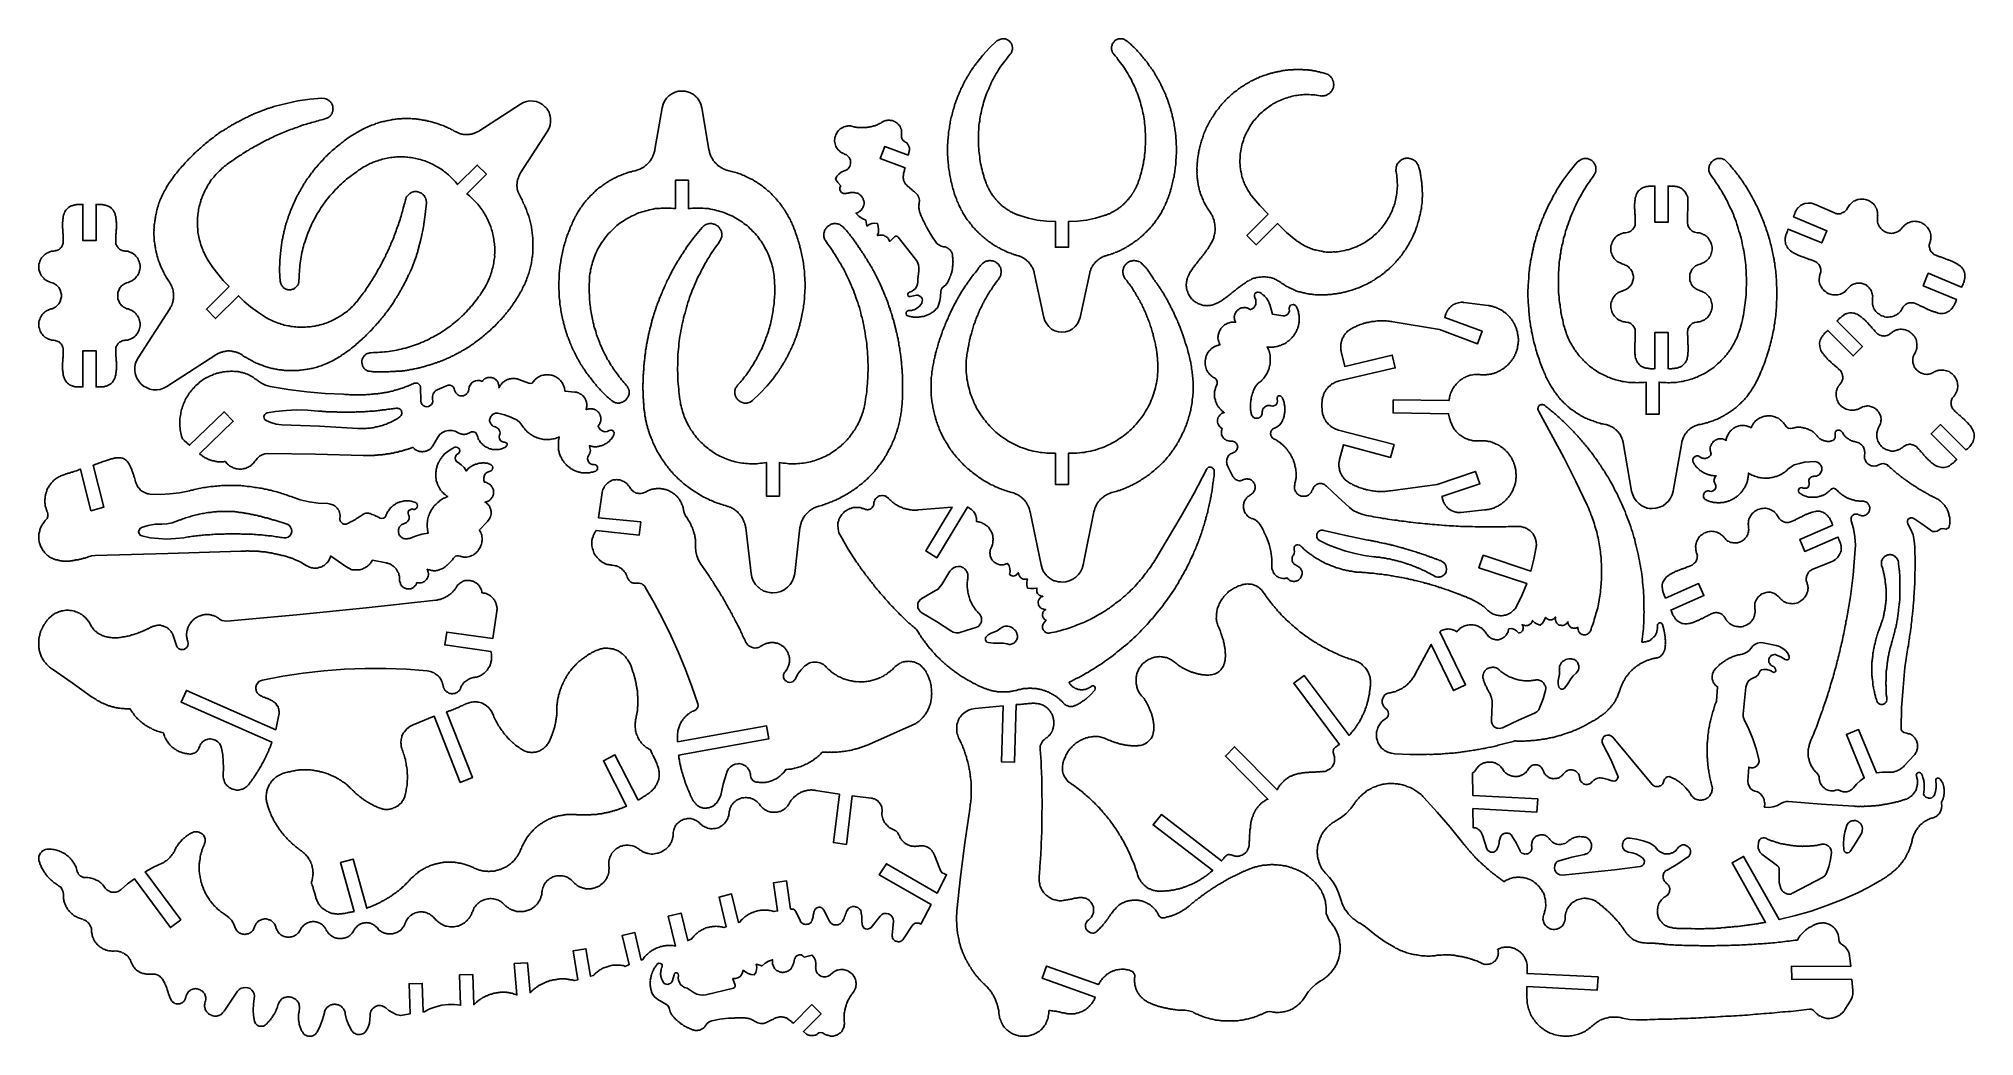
# Model space of a CAD drawing. Extents: x 2 to 225, y 2 to 117.
import ezdxf

# ---------------------------------------------------------------- set-up
doc = ezdxf.new("R2010")
doc.units = 0
doc.layers.add('DEFAULT_LAYER', color=1, linetype='CONTINUOUS')

msp = doc.modelspace()

# ---------------------------------------------------------------- linework, layer by layer
at = {"layer": 'DEFAULT_LAYER'}
for points in [[(125.48, 114.72), (125.65, 114.52), (125.82, 114.33), (125.96, 114.13), (126.12, 113.93), (126.26, 113.74), (126.4, 113.54), (126.57, 113.35), (126.71, 113.12), (126.82, 112.93), (126.96, 112.73), (127.1, 112.51), (127.22, 112.28), (127.33, 112.08), (127.47, 111.86), (127.58, 111.64), (127.66, 111.41), (127.78, 111.19), (127.89, 110.99), (127.97, 110.77), (128.08, 110.52), (128.17, 110.29), (128.25, 110.07), (128.34, 109.84), (128.42, 109.62), (128.48, 109.37), (128.56, 109.14), (128.62, 108.92), (128.67, 108.67), (128.76, 108.44), (128.81, 108.19), (128.84, 107.97), (128.9, 107.72), (128.95, 107.49), (128.98, 107.24), (129.01, 107.02), (129.04, 106.76), (129.06, 106.51), (129.09, 106.29), (129.12, 106.04), (129.12, 105.78), (129.15, 105.56), (129.15, 105.31), (129.15, 105.06), (129.15, 104.8), (129.15, 104.58), (129.15, 104.33), (129.12, 104.07), (129.12, 103.82), (129.09, 103.6), (129.06, 103.35), (129.04, 103.09), (129.01, 102.87), (128.98, 102.62), (128.92, 102.37), (128.9, 102.14), (128.84, 101.89), (128.78, 101.64), (128.73, 101.41), (128.67, 101.16), (128.62, 100.91), (128.53, 100.69), (128.48, 100.43), (128.39, 100.21), (128.31, 99.96), (128.28, 99.87), (128.25, 99.79), (128.2, 99.73), (128.17, 99.65), (128.14, 99.57), (128.11, 99.48), (128.06, 99.4), (128.03, 99.31), (127.97, 99.23), (127.94, 99.15), (127.89, 99.09), (127.86, 99.01), (127.8, 98.92), (127.78, 98.84), (127.72, 98.78), (127.66, 98.7), (127.64, 98.61), (127.58, 98.56), (127.52, 98.47), (127.47, 98.39), (127.41, 98.33), (127.36, 98.25), (127.3, 98.19), (127.27, 98.11), (127.22, 98.05), (127.13, 98), (127.08, 97.91), (127.02, 97.86), (126.96, 97.77), (126.91, 97.72), (126.85, 97.66), (126.8, 97.6), (126.71, 97.52), (126.66, 97.46), (126.6, 97.41), (126.52, 97.35), (126.46, 97.3), (126.4, 97.24), (126.32, 97.18), (126.26, 97.13), (126.18, 97.07), (126.12, 97.02), (126.04, 96.96), (125.98, 96.9), (125.9, 96.88), (125.84, 96.82), (125.76, 96.76), (125.68, 96.74), (125.62, 96.68), (125.54, 96.62), (125.45, 96.6), (125.37, 96.54), (125.28, 96.51), (125.23, 96.46), (125.14, 96.43), (125.06, 96.37), (124.98, 96.34), (124.89, 96.32), (124.81, 96.29), (124.72, 96.23), (124.64, 96.2), (124.56, 96.18), (124.47, 96.15), (124.39, 96.12), (123.38, 95.81), (122.34, 95.59), (121.31, 95.48), (120.27, 95.45), (120.27, 92.48), (118.76, 92.48), (118.76, 95.45), (117.72, 95.48), (116.66, 95.59), (115.65, 95.81), (114.64, 96.12), (114.56, 96.15), (114.44, 96.18), (114.36, 96.23), (114.28, 96.26), (114.19, 96.29), (114.11, 96.32), (114.02, 96.37), (113.94, 96.4), (113.86, 96.43), (113.8, 96.48), (113.72, 96.51), (113.63, 96.57), (113.55, 96.6), (113.46, 96.65), (113.41, 96.71), (113.32, 96.74), (113.24, 96.79), (113.18, 96.85), (113.1, 96.88), (113.04, 96.93), (112.96, 96.99), (112.9, 97.04), (112.82, 97.1), (112.76, 97.13), (112.68, 97.18), (112.62, 97.24), (112.54, 97.3), (112.48, 97.35), (112.43, 97.41), (112.37, 97.46), (112.29, 97.55), (112.23, 97.6), (112.18, 97.66), (112.12, 97.72), (112.06, 97.77), (112.01, 97.86), (111.95, 97.91), (111.9, 97.97), (111.84, 98.05), (111.78, 98.11), (111.73, 98.17), (111.67, 98.25), (111.62, 98.31), (111.56, 98.39), (111.5, 98.45), (111.45, 98.53), (111.42, 98.61), (111.36, 98.67), (111.31, 98.75), (111.28, 98.84), (111.22, 98.89), (111.2, 98.98), (111.14, 99.06), (111.08, 99.15), (111.06, 99.2), (111.03, 99.29), (110.97, 99.37), (110.94, 99.45), (110.89, 99.54), (110.86, 99.62), (110.83, 99.71), (110.78, 99.79), (110.75, 99.87), (110.72, 99.96), (110.64, 100.21), (110.55, 100.43), (110.5, 100.69), (110.41, 100.94), (110.36, 101.16), (110.3, 101.41), (110.24, 101.64), (110.19, 101.89), (110.13, 102.14), (110.08, 102.37), (110.05, 102.62), (110.02, 102.87), (109.99, 103.09), (109.96, 103.35), (109.94, 103.6), (109.91, 103.85), (109.88, 104.07), (109.88, 104.33), (109.88, 104.58), (109.88, 104.83), (109.88, 105.06), (109.88, 105.31), (109.88, 105.56), (109.88, 105.78), (109.91, 106.04), (109.94, 106.29), (109.94, 106.51), (109.96, 106.76), (110.02, 107.02), (110.05, 107.24), (110.08, 107.49), (110.13, 107.72), (110.19, 107.97), (110.22, 108.19), (110.27, 108.44), (110.33, 108.67), (110.41, 108.92), (110.47, 109.14), (110.55, 109.37), (110.61, 109.62), (110.69, 109.84), (110.78, 110.07), (110.86, 110.29), (110.94, 110.52), (111.06, 110.74), (111.14, 110.96), (111.25, 111.19), (111.36, 111.41), (111.45, 111.64), (111.56, 111.86), (111.7, 112.08), (111.81, 112.28), (111.92, 112.51), (112.06, 112.7), (112.2, 112.93), (112.32, 113.12), (112.46, 113.35), (112.6, 113.54), (112.76, 113.74), (112.9, 113.93), (113.07, 114.13), (113.21, 114.33), (113.38, 114.52), (113.55, 114.72), (113.6, 114.8), (113.66, 114.86), (113.69, 114.94), (113.72, 115.03), (113.74, 115.11), (113.77, 115.19), (113.8, 115.28), (113.8, 115.36), (113.8, 115.5), (113.77, 115.67), (113.74, 115.84), (113.66, 115.98), (113.58, 116.09), (113.49, 116.2), (113.35, 116.31), (113.21, 116.4), (113.16, 116.43), (113.07, 116.45), (112.99, 116.48), (112.9, 116.51), (112.82, 116.51), (112.74, 116.51), (112.62, 116.51), (112.54, 116.51), (112.26, 116.4), (112.01, 116.26), (111.17, 115.45), (110.38, 114.63), (109.68, 113.74), (109.63, 113.65), (109.57, 113.6), (109.52, 113.51), (109.46, 113.46), (109.4, 113.37), (109.38, 113.32), (109.32, 113.23), (109.26, 113.18), (109.21, 113.09), (109.15, 113.04), (109.12, 112.95), (109.07, 112.87), (109.01, 112.81), (108.96, 112.73), (108.93, 112.65), (108.87, 112.59), (108.82, 112.51), (108.79, 112.42), (108.73, 112.34), (108.68, 112.25), (108.65, 112.2), (108.59, 112.11), (108.54, 112.03), (108.51, 111.94), (108.45, 111.86), (108.4, 111.78), (108.37, 111.72), (108.31, 111.64), (108.28, 111.55), (108.23, 111.47), (108.2, 111.38), (108.14, 111.3), (108.12, 111.22), (108.06, 111.13), (108.03, 111.05), (107.98, 110.96), (107.95, 110.88), (107.89, 110.8), (107.86, 110.71), (107.84, 110.63), (107.78, 110.54), (107.75, 110.46), (107.72, 110.38), (107.67, 110.29), (107.64, 110.21), (107.61, 110.12), (107.58, 110.04), (107.53, 109.96), (107.5, 109.87), (107.47, 109.79), (107.44, 109.7), (107.41, 109.62), (107.39, 109.54), (107.33, 109.45), (107.3, 109.37), (107.27, 109.28), (107.25, 109.2), (107.22, 109.14), (107.19, 109.06), (107.16, 108.98), (107.13, 108.89), (107.11, 108.81), (107.11, 108.72), (107.08, 108.64), (107.02, 108.47), (106.97, 108.3), (106.91, 108.14), (106.88, 107.97), (106.83, 107.8), (106.8, 107.63), (106.74, 107.46), (106.71, 107.3), (106.66, 107.1), (106.63, 106.93), (106.6, 106.76), (106.57, 106.6), (106.55, 106.43), (106.52, 106.23), (106.49, 106.06), (106.46, 105.9), (106.43, 105.73), (106.43, 105.53), (106.41, 105.36), (106.38, 105.2), (106.38, 105), (106.35, 104.83), (106.35, 104.66), (106.35, 104.49), (106.32, 104.3), (106.32, 104.13), (106.32, 103.96), (106.32, 103.77), (106.32, 103.6), (106.32, 103.43), (106.32, 103.23), (106.32, 103.07), (106.35, 102.9), (106.35, 102.7), (106.35, 102.53), (106.38, 102.37), (106.38, 102.17), (106.41, 102), (106.43, 101.83), (106.43, 101.67), (106.46, 101.47), (106.49, 101.3), (106.52, 101.13), (106.55, 100.97), (106.57, 100.77), (106.6, 100.6), (106.66, 100.43), (106.69, 100.27), (106.71, 100.1), (106.77, 99.93), (106.8, 99.73), (106.85, 99.57), (106.88, 99.4), (106.94, 99.23), (106.99, 99.06), (107.05, 98.89), (107.08, 98.73), (107.13, 98.56), (107.19, 98.39), (107.25, 98.22), (107.33, 98.05), (107.39, 97.89), (107.44, 97.74), (107.53, 97.58), (107.58, 97.44), (107.64, 97.3), (107.7, 97.16), (107.75, 97.04), (107.84, 96.9), (107.89, 96.76), (107.98, 96.65), (108.03, 96.51), (108.12, 96.37), (108.2, 96.26), (108.28, 96.12), (108.34, 96.01), (108.42, 95.87), (108.51, 95.76), (108.59, 95.64), (108.7, 95.5), (108.79, 95.39), (108.87, 95.28), (108.96, 95.17), (109.07, 95.06), (109.15, 94.92), (109.24, 94.8), (109.35, 94.69), (109.46, 94.58), (109.54, 94.47), (109.66, 94.38), (109.77, 94.27), (109.85, 94.16), (109.96, 94.05), (110.08, 93.96), (110.19, 93.85), (110.3, 93.74), (110.41, 93.66), (110.52, 93.57), (110.64, 93.46), (110.75, 93.38), (110.89, 93.29), (111, 93.18), (111.11, 93.1), (111.25, 93.01), (111.36, 92.93), (111.48, 92.84), (111.62, 92.76), (111.73, 92.68), (111.87, 92.59), (111.98, 92.54), (112.12, 92.45), (112.26, 92.4), (112.37, 92.31), (112.51, 92.26), (112.65, 92.17), (112.79, 92.12), (112.9, 92.06), (113.04, 92), (113.18, 91.92), (113.32, 91.86), (113.46, 91.81), (113.6, 91.78), (113.74, 91.72), (113.88, 91.67), (114.02, 91.61), (114.16, 91.58), (114.3, 91.53), (114.44, 91.5), (114.53, 91.47), (114.61, 91.44), (114.7, 91.42), (114.78, 91.39), (114.87, 91.33), (114.95, 91.3), (115.03, 91.25), (115.09, 91.22), (115.17, 91.16), (115.23, 91.11), (115.31, 91.05), (115.4, 91), (115.45, 90.94), (115.51, 90.88), (115.59, 90.83), (115.65, 90.77), (115.71, 90.69), (115.76, 90.63), (115.82, 90.55), (115.87, 90.49), (115.93, 90.41), (115.96, 90.35), (116.01, 90.27), (116.07, 90.18), (116.1, 90.1), (116.13, 90.04), (116.18, 89.96), (116.21, 89.87), (116.24, 89.79), (116.27, 89.71), (116.29, 89.62), (116.29, 89.54), (117.41, 84.39), (117.53, 83.99), (117.75, 83.63), (118, 83.32), (118.31, 83.04), (118.7, 82.84), (119.09, 82.73), (119.51, 82.68), (119.93, 82.73), (120.33, 82.84), (120.69, 83.04), (121.03, 83.32), (121.28, 83.63), (121.47, 83.99), (121.61, 84.39), (122.71, 89.54), (122.74, 89.62), (122.76, 89.71), (122.79, 89.79), (122.82, 89.87), (122.85, 89.96), (122.88, 90.04), (122.93, 90.1), (122.96, 90.18), (123.02, 90.27), (123.04, 90.35), (123.1, 90.41), (123.16, 90.49), (123.21, 90.55), (123.27, 90.63), (123.32, 90.69), (123.38, 90.77), (123.44, 90.83), (123.52, 90.88), (123.58, 90.94), (123.63, 91), (123.72, 91.05), (123.77, 91.11), (123.86, 91.16), (123.94, 91.22), (124, 91.25), (124.08, 91.3), (124.16, 91.33), (124.25, 91.39), (124.33, 91.42), (124.42, 91.44), (124.5, 91.47), (124.58, 91.5), (124.7, 91.53), (124.84, 91.58), (124.95, 91.61), (125.09, 91.64), (125.2, 91.7), (125.34, 91.72), (125.45, 91.78), (125.59, 91.84), (125.7, 91.89), (125.82, 91.92), (125.96, 91.98), (126.07, 92.03), (126.21, 92.09), (126.32, 92.14), (126.43, 92.2), (126.54, 92.26), (126.68, 92.34), (126.8, 92.4), (126.91, 92.45), (127.02, 92.54), (127.13, 92.59), (127.24, 92.68), (127.36, 92.73), (127.47, 92.82), (127.58, 92.87), (127.69, 92.96), (127.8, 93.04), (127.92, 93.12), (128.03, 93.21), (128.14, 93.26), (128.25, 93.35), (128.36, 93.43), (128.45, 93.52), (128.56, 93.63), (128.67, 93.71), (128.76, 93.8), (128.87, 93.88), (128.95, 93.96), (129.06, 94.08), (129.15, 94.16), (129.26, 94.24), (129.35, 94.36), (129.46, 94.44), (129.54, 94.55), (129.63, 94.64), (129.71, 94.75), (129.79, 94.83), (129.91, 94.94), (129.99, 95.06), (130.07, 95.17), (130.16, 95.25), (130.21, 95.36), (130.3, 95.48), (130.38, 95.59), (130.47, 95.7), (130.55, 95.81), (130.61, 95.9), (130.69, 96.01), (130.75, 96.12), (130.83, 96.23), (130.89, 96.37), (130.97, 96.48), (131.03, 96.6), (131.08, 96.71), (131.17, 96.85), (131.25, 96.99), (131.31, 97.16), (131.39, 97.3), (131.45, 97.46), (131.53, 97.6), (131.59, 97.77), (131.64, 97.94), (131.73, 98.08), (131.78, 98.25), (131.84, 98.42), (131.89, 98.59), (131.95, 98.75), (132.01, 98.92), (132.03, 99.06), (132.09, 99.23), (132.15, 99.4), (132.17, 99.57), (132.23, 99.76), (132.26, 99.93), (132.31, 100.1), (132.34, 100.27), (132.37, 100.43), (132.43, 100.6), (132.45, 100.77), (132.48, 100.97), (132.51, 101.13), (132.54, 101.3), (132.57, 101.47), (132.57, 101.67), (132.59, 101.83), (132.62, 102), (132.62, 102.2), (132.65, 102.37), (132.65, 102.53), (132.68, 102.73), (132.68, 102.9), (132.68, 103.07), (132.71, 103.23), (132.71, 103.43), (132.71, 103.6), (132.71, 103.77), (132.71, 103.96), (132.71, 104.13), (132.68, 104.3), (132.68, 104.49), (132.68, 104.66), (132.68, 104.83), (132.65, 105), (132.65, 105.17), (132.62, 105.36), (132.59, 105.53), (132.59, 105.7), (132.57, 105.87), (132.54, 106.04), (132.51, 106.2), (132.48, 106.37), (132.45, 106.54), (132.43, 106.71), (132.4, 106.88), (132.37, 107.04), (132.34, 107.21), (132.29, 107.38), (132.26, 107.52), (132.23, 107.63), (132.2, 107.72), (132.2, 107.8), (132.17, 107.88), (132.15, 107.97), (132.12, 108.08), (132.09, 108.16), (132.06, 108.25), (132.06, 108.33), (132.03, 108.42), (132.01, 108.5), (131.98, 108.58), (131.95, 108.67), (131.92, 108.75), (131.89, 108.84), (131.87, 108.92), (131.84, 109), (131.81, 109.09), (131.78, 109.17), (131.75, 109.26), (131.73, 109.34), (131.7, 109.42), (131.67, 109.51), (131.64, 109.59), (131.59, 109.68), (131.56, 109.76), (131.53, 109.84), (131.5, 109.93), (131.47, 110.01), (131.45, 110.1), (131.39, 110.18), (131.36, 110.26), (131.33, 110.35), (131.31, 110.43), (131.25, 110.52), (131.22, 110.57), (131.19, 110.66), (131.14, 110.74), (131.11, 110.82), (131.08, 110.91), (131.03, 110.99), (131, 111.08), (130.94, 111.13), (130.91, 111.22), (130.89, 111.3), (130.83, 111.38), (130.8, 111.47), (130.75, 111.55), (130.72, 111.61), (130.66, 111.69), (130.63, 111.78), (130.58, 111.86), (130.52, 111.94), (130.49, 112), (130.44, 112.08), (130.41, 112.17), (130.35, 112.25), (130.3, 112.34), (130.27, 112.39), (130.21, 112.48), (130.16, 112.56), (130.13, 112.65), (130.07, 112.73), (130.02, 112.79), (129.93, 112.93), (129.85, 113.04), (129.77, 113.18), (129.65, 113.29), (129.57, 113.4), (129.49, 113.54), (129.4, 113.65), (129.32, 113.79), (129.21, 113.91), (129.12, 114.02), (129.04, 114.16), (128.92, 114.27), (128.84, 114.38), (128.73, 114.49), (128.64, 114.61), (128.53, 114.75), (128.45, 114.86), (128.34, 114.97), (128.22, 115.08), (128.14, 115.19), (128.03, 115.31), (127.92, 115.42), (127.8, 115.53), (127.69, 115.61), (127.58, 115.73), (127.47, 115.84), (127.36, 115.92), (127.24, 116.03), (127.13, 116.12), (127.02, 116.23), (126.88, 116.31), (126.77, 116.4), (126.66, 116.45), (126.57, 116.48), (126.46, 116.51), (126.38, 116.51), (126.29, 116.51), (126.18, 116.51), (126.1, 116.51), (126.01, 116.48), (125.93, 116.45), (125.84, 116.43), (125.76, 116.37), (125.7, 116.34), (125.62, 116.29), (125.56, 116.23), (125.51, 116.15), (125.45, 116.09), (125.4, 116.01), (125.34, 115.95), (125.31, 115.87), (125.28, 115.78), (125.26, 115.7), (125.23, 115.61), (125.23, 115.53), (125.23, 115.45), (125.23, 115.33), (125.23, 115.25), (125.26, 115.17), (125.28, 115.08), (125.31, 114.97), (125.37, 114.89), (125.42, 114.8), (125.48, 114.72)], [(136.51, 96.63), (136.41, 96.77), (136.33, 96.89), (136.25, 97.01), (136.19, 97.15), (136.12, 97.26), (136.04, 97.38), (135.98, 97.52), (135.9, 97.64), (135.84, 97.78), (135.78, 97.92), (135.72, 98.06), (135.68, 98.18), (135.62, 98.31), (135.56, 98.45), (135.52, 98.57), (135.46, 98.71), (135.44, 98.85), (135.38, 98.99), (135.34, 99.11), (135.32, 99.25), (135.28, 99.4), (135.24, 99.52), (135.22, 99.66), (135.2, 99.8), (135.18, 99.94), (135.16, 100.08), (135.14, 100.22), (135.13, 100.35), (135.11, 100.49), (135.11, 100.65), (135.09, 100.79), (135.07, 100.93), (135.09, 101.07), (135.07, 101.21), (135.09, 101.34), (135.07, 101.48), (135.07, 101.64), (135.09, 101.78), (135.11, 101.92), (135.09, 102.06), (135.11, 102.2), (135.13, 102.33), (135.13, 102.49), (135.14, 102.63), (135.16, 102.77), (135.18, 102.91), (135.2, 103.05), (135.24, 103.21), (135.26, 103.34), (135.28, 103.48), (135.3, 103.62), (135.36, 103.76), (135.38, 103.9), (135.4, 104.04), (135.46, 104.18), (135.48, 104.32), (135.52, 104.47), (135.56, 104.59), (135.6, 104.75), (135.64, 104.87), (135.7, 105.01), (135.74, 105.17), (135.78, 105.29), (135.84, 105.42), (135.88, 105.58), (135.96, 105.74), (136.02, 105.88), (136.1, 106.04), (136.15, 106.18), (136.23, 106.34), (136.29, 106.47), (136.37, 106.63), (136.45, 106.79), (136.53, 106.91), (136.61, 107.07), (136.71, 107.21), (136.77, 107.35), (136.87, 107.48), (136.97, 107.62), (137.05, 107.78), (137.13, 107.9), (137.22, 108.04), (137.32, 108.18), (137.44, 108.3), (137.54, 108.43), (137.62, 108.55), (137.72, 108.69), (137.84, 108.81), (137.94, 108.95), (138.06, 109.07), (138.18, 109.19), (138.29, 109.31), (138.37, 109.42), (138.49, 109.54), (138.61, 109.66), (138.75, 109.76), (138.87, 109.88), (138.99, 110), (139.11, 110.12), (139.22, 110.2), (139.34, 110.32), (139.48, 110.41), (139.62, 110.51), (139.74, 110.63), (139.88, 110.73), (140, 110.81), (140.14, 110.91), (140.27, 111.01), (140.43, 111.09), (140.55, 111.17), (140.69, 111.27), (140.85, 111.35), (140.99, 111.44), (141.13, 111.5), (141.26, 111.6), (141.4, 111.66), (141.56, 111.74), (141.72, 111.82), (141.86, 111.88), (142.02, 111.96), (142.16, 112.02), (142.31, 112.1), (142.47, 112.14), (142.61, 112.2), (142.79, 112.26), (142.93, 112.32), (143.09, 112.36), (143.24, 112.43), (143.32, 112.43), (143.4, 112.47), (143.5, 112.49), (143.58, 112.53), (143.66, 112.53), (143.76, 112.55), (143.84, 112.59), (143.94, 112.61), (144, 112.63), (144.1, 112.65), (144.2, 112.67), (144.29, 112.69), (144.35, 112.71), (144.45, 112.73), (144.55, 112.75), (144.63, 112.75), (144.73, 112.77), (144.81, 112.81), (144.89, 112.81), (144.99, 112.83), (145.07, 112.83), (145.17, 112.85), (145.27, 112.87), (145.34, 112.87), (145.44, 112.89), (145.52, 112.89), (145.62, 112.91), (145.7, 112.91), (145.8, 112.93), (145.88, 112.93), (146, 112.93), (146.08, 112.93), (146.16, 112.93), (146.26, 112.95), (146.33, 112.95), (146.41, 112.95), (146.53, 112.95), (146.61, 112.95), (146.69, 112.95), (146.79, 112.97), (146.89, 112.95), (146.97, 112.95), (147.07, 112.97), (147.17, 112.95), (147.25, 112.95), (147.34, 112.93), (147.42, 112.93), (147.5, 112.93), (147.6, 112.91), (147.7, 112.93), (147.8, 112.91), (147.88, 112.91), (147.98, 112.89), (148.06, 112.89), (148.16, 112.87), (148.24, 112.87), (148.33, 112.85), (148.39, 112.83), (148.49, 112.81), (148.57, 112.81), (148.67, 112.79), (148.77, 112.77), (148.85, 112.77), (148.93, 112.73), (149.07, 112.71), (149.21, 112.69), (149.34, 112.63), (149.48, 112.61), (149.62, 112.59), (149.74, 112.55), (149.86, 112.51), (149.98, 112.47), (150.1, 112.43), (150.2, 112.38), (150.3, 112.32), (150.41, 112.24), (150.49, 112.16), (150.57, 112.04), (150.65, 111.92), (150.71, 111.78), (150.75, 111.7), (150.79, 111.62), (150.81, 111.52), (150.83, 111.42), (150.83, 111.35), (150.85, 111.25), (150.85, 111.17), (150.83, 111.07), (150.83, 110.99), (150.81, 110.89), (150.77, 110.81), (150.73, 110.73), (150.69, 110.65), (150.65, 110.57), (150.61, 110.49), (150.55, 110.43), (150.51, 110.36), (150.45, 110.3), (150.39, 110.24), (150.34, 110.18), (150.26, 110.14), (150.18, 110.1), (150.1, 110.06), (150.02, 110.02), (149.94, 109.98), (149.84, 109.96), (149.74, 109.94), (149.64, 109.92), (149.56, 109.92), (149.46, 109.9), (149.36, 109.92), (149.27, 109.94), (149.07, 109.98), (148.85, 110), (148.65, 110.04), (148.43, 110.06), (148.24, 110.06), (148.02, 110.08), (147.82, 110.08), (147.62, 110.08), (147.42, 110.08), (147.23, 110.04), (147.03, 110.04), (146.81, 110.02), (146.61, 109.98), (146.43, 109.96), (146.24, 109.92), (146.04, 109.88), (145.86, 109.82), (145.66, 109.78), (145.46, 109.7), (145.28, 109.64), (145.11, 109.58), (144.91, 109.5), (144.73, 109.44), (144.55, 109.35), (144.37, 109.29), (144.2, 109.19), (144.02, 109.09), (143.84, 108.99), (143.7, 108.89), (143.52, 108.79), (143.36, 108.67), (143.21, 108.55), (143.05, 108.43), (142.89, 108.32), (142.73, 108.2), (142.59, 108.06), (142.43, 107.94), (142.29, 107.8), (142.16, 107.66), (142.04, 107.5), (141.9, 107.36), (141.78, 107.21), (141.64, 107.07), (141.52, 106.91), (141.4, 106.75), (141.3, 106.57), (141.19, 106.41), (141.09, 106.24), (141.01, 106.08), (140.91, 105.9), (140.81, 105.72), (140.71, 105.54), (140.65, 105.36), (140.55, 105.19), (140.47, 104.99), (140.43, 104.79), (140.35, 104.59), (140.29, 104.41), (140.25, 104.22), (140.21, 104.02), (140.16, 103.8), (140.12, 103.6), (140.1, 103.38), (140.06, 103.19), (140.06, 103.11), (140.06, 103.03), (140.04, 102.93), (140.04, 102.85), (140.04, 102.77), (140.04, 102.69), (140.02, 102.51), (140.02, 102.35), (140.02, 102.2), (140.04, 102.02), (140.06, 101.88), (140.06, 101.72), (140.08, 101.54), (140.1, 101.4), (140.14, 101.25), (140.16, 101.11), (140.2, 100.95), (140.21, 100.81), (140.25, 100.65), (140.29, 100.49), (140.35, 100.35), (140.39, 100.2), (140.45, 100.06), (140.51, 99.92), (140.57, 99.78), (140.63, 99.64), (140.71, 99.48), (140.77, 99.34), (140.87, 99.21), (140.93, 99.07), (141.03, 98.93), (141.13, 98.79), (141.17, 98.71), (141.21, 98.63), (141.26, 98.57), (141.3, 98.49), (141.36, 98.43), (141.4, 98.35), (142.31, 97.28), (143.28, 96.27), (140.83, 93.82), (141.9, 92.75), (144.35, 95.2), (145.4, 94.19), (146.47, 93.28), (146.55, 93.24), (146.61, 93.18), (146.69, 93.15), (146.77, 93.11), (146.83, 93.05), (146.91, 93.01), (147.05, 92.91), (147.17, 92.83), (147.32, 92.75), (147.46, 92.65), (147.6, 92.59), (147.74, 92.53), (147.9, 92.45), (148.04, 92.39), (148.18, 92.33), (148.31, 92.27), (148.47, 92.23), (148.61, 92.17), (148.75, 92.16), (148.91, 92.12), (149.07, 92.08), (149.21, 92.06), (149.36, 92.02), (149.5, 92), (149.66, 91.96), (149.82, 91.96), (149.98, 91.92), (150.14, 91.92), (150.3, 91.92), (150.45, 91.92), (150.61, 91.92), (150.79, 91.94), (150.87, 91.94), (150.95, 91.94), (151.05, 91.92), (151.15, 91.94), (151.21, 91.96), (151.29, 91.96), (151.5, 91.98), (151.7, 92.02), (151.94, 92.06), (152.14, 92.1), (152.32, 92.16), (152.51, 92.19), (152.73, 92.25), (152.91, 92.31), (153.11, 92.39), (153.31, 92.47), (153.48, 92.53), (153.66, 92.63), (153.86, 92.71), (154.02, 92.79), (154.2, 92.89), (154.38, 92.99), (154.53, 93.11), (154.71, 93.2), (154.87, 93.32), (155.03, 93.44), (155.19, 93.56), (155.35, 93.68), (155.48, 93.82), (155.64, 93.94), (155.76, 94.06), (155.9, 94.19), (156.04, 94.33), (156.18, 94.47), (156.3, 94.63), (156.43, 94.77), (156.55, 94.93), (156.67, 95.09), (156.79, 95.24), (156.89, 95.42), (157.01, 95.58), (157.09, 95.74), (157.19, 95.92), (157.31, 96.08), (157.37, 96.25), (157.46, 96.43), (157.54, 96.59), (157.62, 96.79), (157.68, 96.97), (157.76, 97.17), (157.82, 97.34), (157.88, 97.52), (157.92, 97.72), (157.98, 97.9), (158.02, 98.1), (158.06, 98.29), (158.1, 98.49), (158.12, 98.71), (158.14, 98.89), (158.16, 99.11), (158.18, 99.28), (158.2, 99.5), (158.2, 99.7), (158.18, 99.92), (158.18, 100.12), (158.16, 100.33), (158.14, 100.51), (158.12, 100.73), (158.08, 100.93), (158.06, 101.15), (158.02, 101.27), (158.02, 101.38), (158.04, 101.48), (158.04, 101.6), (158.06, 101.7), (158.08, 101.8), (158.12, 101.88), (158.14, 101.98), (158.18, 102.06), (158.24, 102.16), (158.3, 102.22), (158.36, 102.28), (158.42, 102.37), (158.49, 102.41), (158.55, 102.47), (158.65, 102.53), (158.71, 102.59), (158.81, 102.61), (158.89, 102.65), (158.97, 102.69), (159.07, 102.71), (159.17, 102.73), (159.25, 102.73), (159.37, 102.73), (159.45, 102.73), (159.54, 102.71), (159.64, 102.69), (159.74, 102.67), (159.86, 102.63), (159.94, 102.59), (160.04, 102.53), (160.14, 102.47), (160.22, 102.43), (160.3, 102.35), (160.34, 102.28), (160.42, 102.2), (160.47, 102.1), (160.53, 102), (160.57, 101.92), (160.61, 101.8), (160.65, 101.68), (160.69, 101.56), (160.73, 101.44), (160.77, 101.32), (160.81, 101.21), (160.83, 101.07), (160.85, 100.97), (160.87, 100.83), (160.89, 100.69), (160.91, 100.55), (160.93, 100.41), (160.93, 100.29), (160.95, 100.16), (160.97, 100.06), (160.99, 99.92), (160.99, 99.8), (161.01, 99.66), (161.01, 99.54), (161.03, 99.44), (161.03, 99.32), (161.03, 99.21), (161.03, 99.13), (161.05, 99.03), (161.05, 98.95), (161.05, 98.87), (161.07, 98.77), (161.07, 98.61), (161.07, 98.45), (161.07, 98.29), (161.05, 98.16), (161.05, 98), (161.05, 97.84), (161.03, 97.7), (161.03, 97.54), (160.99, 97.38), (160.97, 97.24), (160.95, 97.11), (160.95, 96.95), (160.93, 96.81), (160.91, 96.67), (160.87, 96.55), (160.85, 96.41), (160.81, 96.25), (160.79, 96.12), (160.75, 96), (160.71, 95.84), (160.69, 95.7), (160.63, 95.56), (160.61, 95.42), (160.55, 95.28), (160.51, 95.13), (160.46, 94.99), (160.42, 94.83), (160.36, 94.69), (160.32, 94.53), (160.26, 94.39), (160.22, 94.31), (160.22, 94.23), (160.14, 94.08), (160.06, 93.92), (160, 93.78), (159.92, 93.62), (159.84, 93.46), (159.78, 93.32), (159.7, 93.17), (159.6, 93.03), (159.54, 92.89), (159.45, 92.75), (159.37, 92.59), (159.27, 92.45), (159.21, 92.31), (159.11, 92.17), (159.01, 92.04), (158.91, 91.9), (158.83, 91.78), (158.73, 91.64), (158.63, 91.5), (158.51, 91.38), (158.42, 91.24), (158.32, 91.15), (158.22, 91.01), (158.1, 90.89), (158, 90.75), (157.88, 90.63), (157.78, 90.53), (157.66, 90.41), (157.54, 90.29), (157.43, 90.17), (157.33, 90.08), (157.21, 89.96), (157.07, 89.86), (156.95, 89.74), (156.83, 89.66), (156.71, 89.54), (156.57, 89.44), (156.43, 89.34), (156.32, 89.26), (156.2, 89.14), (156.06, 89.05), (155.9, 88.97), (155.78, 88.89), (155.64, 88.79), (155.5, 88.69), (155.37, 88.63), (155.23, 88.53), (155.07, 88.45), (154.95, 88.37), (154.79, 88.29), (154.65, 88.23), (154.49, 88.15), (154.36, 88.1), (154.2, 88.02), (154.04, 87.94), (153.9, 87.88), (153.74, 87.8), (153.58, 87.76), (153.44, 87.7), (153.27, 87.64), (153.11, 87.6), (152.95, 87.52), (152.79, 87.48), (152.63, 87.44), (152.51, 87.4), (152.37, 87.38), (152.26, 87.34), (152.14, 87.3), (152, 87.28), (151.88, 87.24), (151.74, 87.22), (151.62, 87.18), (151.48, 87.16), (151.35, 87.14), (151.25, 87.12), (151.11, 87.1), (150.97, 87.09), (150.85, 87.09), (150.73, 87.05), (150.59, 87.03), (150.47, 87.03), (150.34, 87.01), (150.22, 87.01), (150.08, 86.99), (149.96, 86.99), (149.82, 86.97), (149.7, 86.97), (149.58, 86.97), (149.44, 86.99), (149.31, 86.97), (149.19, 86.97), (149.07, 86.97), (148.93, 86.99), (148.81, 86.99), (148.69, 86.99), (148.55, 87.01), (148.43, 87.01), (148.31, 87.05), (148.2, 87.05), (148.06, 87.07), (147.94, 87.1), (147.82, 87.1), (147.68, 87.12), (147.56, 87.16), (147.44, 87.2), (147.32, 87.2), (147.21, 87.24), (147.09, 87.28), (146.97, 87.32), (146.83, 87.34), (146.71, 87.38), (146.59, 87.42), (146.47, 87.46), (146.35, 87.54), (146.24, 87.58), (146.12, 87.62), (146.02, 87.68), (145.88, 87.74), (145.76, 87.78), (145.66, 87.84), (145.54, 87.92), (145.42, 87.96), (145.3, 88.04), (145.21, 88.1), (145.09, 88.17), (144.97, 88.25), (144.87, 88.31), (144.75, 88.39), (144.65, 88.49), (144.53, 88.57), (144.41, 88.61), (144.29, 88.69), (144.16, 88.75), (144.06, 88.81), (143.94, 88.85), (143.78, 88.89), (143.66, 88.93), (143.54, 88.97), (143.4, 88.99), (143.26, 89.01), (143.13, 89.03), (142.99, 89.05), (142.87, 89.05), (142.71, 89.05), (142.59, 89.05), (142.45, 89.03), (142.33, 89.03), (142.2, 89.01), (142.06, 88.99), (141.92, 88.97), (141.78, 88.91), (141.64, 88.89), (141.52, 88.85), (141.38, 88.79), (141.28, 88.73), (141.15, 88.67), (141.05, 88.61), (140.91, 88.55), (140.79, 88.47), (140.69, 88.37), (140.61, 88.33), (140.51, 88.27), (140.41, 88.21), (140.31, 88.15), (140.23, 88.08), (140.14, 88.02), (140.04, 87.96), (139.96, 87.88), (139.86, 87.82), (139.78, 87.74), (139.68, 87.68), (139.6, 87.6), (139.5, 87.54), (139.4, 87.44), (139.3, 87.38), (139.22, 87.3), (139.13, 87.24), (139.05, 87.16), (138.97, 87.09), (138.85, 87.01), (138.77, 86.93), (138.67, 86.87), (138.59, 86.79), (138.49, 86.73), (138.39, 86.67), (138.31, 86.59), (138.21, 86.53), (138.12, 86.47), (138.04, 86.39), (137.94, 86.33), (137.84, 86.27), (137.76, 86.23), (137.66, 86.17), (137.56, 86.11), (137.48, 86.08), (137.38, 86.02), (137.28, 86), (137.18, 85.94), (137.11, 85.9), (137.01, 85.88), (136.89, 85.84), (136.81, 85.8), (136.71, 85.78), (136.61, 85.76), (136.51, 85.74), (136.43, 85.74), (136.31, 85.74), (136.21, 85.72), (136.12, 85.74), (136.02, 85.76), (135.92, 85.74), (135.82, 85.76), (135.7, 85.8), (135.6, 85.82), (135.52, 85.86), (135.4, 85.9), (135.3, 85.96), (135.18, 86), (135.09, 86.06), (134.99, 86.11), (134.87, 86.19), (134.77, 86.25), (134.65, 86.33), (134.55, 86.43), (134.45, 86.53), (134.37, 86.65), (134.29, 86.77), (134.23, 86.87), (134.15, 86.99), (134.1, 87.09), (134.04, 87.18), (134.02, 87.28), (133.98, 87.4), (133.92, 87.5), (133.9, 87.6), (133.88, 87.7), (133.86, 87.8), (133.86, 87.92), (133.84, 88.02), (133.84, 88.1), (133.84, 88.21), (133.86, 88.31), (133.86, 88.39), (133.88, 88.49), (133.9, 88.59), (133.92, 88.69), (133.94, 88.79), (133.96, 88.89), (134.02, 88.99), (134.04, 89.09), (134.1, 89.18), (134.13, 89.26), (134.19, 89.36), (134.21, 89.46), (134.27, 89.56), (134.33, 89.66), (134.39, 89.72), (134.45, 89.82), (134.51, 89.92), (134.57, 90.02), (134.63, 90.12), (134.71, 90.19), (134.77, 90.29), (134.85, 90.37), (134.91, 90.47), (134.99, 90.55), (135.05, 90.65), (135.14, 90.75), (135.2, 90.85), (135.28, 90.93), (135.34, 91.03), (135.42, 91.11), (135.48, 91.2), (135.58, 91.3), (135.64, 91.4), (135.72, 91.48), (135.8, 91.56), (135.86, 91.66), (135.94, 91.74), (136, 91.84), (136.06, 91.94), (136.14, 92.02), (136.19, 92.12), (136.25, 92.21), (136.33, 92.29), (136.39, 92.39), (136.45, 92.49), (136.49, 92.57), (136.57, 92.69), (136.65, 92.81), (136.73, 92.93), (136.79, 93.07), (136.83, 93.18), (136.91, 93.3), (136.95, 93.42), (137.01, 93.56), (137.03, 93.7), (137.07, 93.82), (137.09, 93.96), (137.13, 94.08), (137.15, 94.21), (137.17, 94.35), (137.17, 94.47), (137.17, 94.63), (137.17, 94.75), (137.15, 94.89), (137.15, 95.01), (137.13, 95.15), (137.11, 95.28), (137.07, 95.4), (137.05, 95.54), (137.01, 95.66), (136.95, 95.8), (136.91, 95.92), (136.87, 96.04), (136.81, 96.18), (136.73, 96.29), (136.67, 96.39), (136.61, 96.53), (136.51, 96.63)], [(38.46, 86.55), (38.58, 86.7), (38.7, 86.86), (38.82, 87.02), (38.94, 87.18), (39.06, 87.34), (39.18, 87.5), (39.28, 87.67), (39.4, 87.83), (39.51, 87.99), (39.61, 88.17), (39.71, 88.31), (39.81, 88.49), (39.93, 88.65), (40.03, 88.82), (40.13, 89), (40.25, 89.16), (40.35, 89.34), (40.45, 89.52), (40.52, 89.67), (40.62, 89.85), (40.74, 90.01), (40.84, 90.19), (40.94, 90.37), (41.04, 90.55), (41.1, 90.72), (41.2, 90.9), (41.3, 91.08), (41.4, 91.26), (41.48, 91.42), (41.55, 91.62), (41.65, 91.79), (41.73, 91.95), (41.81, 92.15), (41.91, 92.33), (41.97, 92.51), (42.07, 92.69), (42.13, 92.86), (42.21, 93.06), (42.31, 93.24), (42.37, 93.42), (42.45, 93.62), (42.5, 93.79), (42.58, 93.99), (42.64, 94.17), (42.72, 94.37), (42.78, 94.55), (42.84, 94.73), (42.92, 94.92), (42.98, 95.1), (43.04, 95.28), (43.12, 95.48), (43.18, 95.66), (43.22, 95.85), (43.3, 96.05), (43.36, 96.23), (43.4, 96.43), (43.46, 96.61), (43.5, 96.8), (43.55, 96.98), (43.61, 97.2), (43.67, 97.38), (43.71, 97.58), (43.77, 97.76), (43.81, 97.95), (43.85, 98.07), (43.89, 98.19), (43.93, 98.27), (43.99, 98.37), (44.07, 98.45), (44.15, 98.53), (44.21, 98.59), (44.29, 98.67), (44.37, 98.71), (44.47, 98.77), (44.54, 98.8), (44.62, 98.84), (44.72, 98.86), (44.82, 98.88), (44.9, 98.88), (45.02, 98.88), (45.1, 98.88), (45.2, 98.86), (45.3, 98.84), (45.38, 98.8), (45.48, 98.79), (45.55, 98.75), (45.65, 98.69), (45.71, 98.63), (45.81, 98.57), (45.87, 98.51), (45.95, 98.43), (45.99, 98.35), (46.05, 98.25), (46.11, 98.15), (46.15, 98.03), (46.17, 97.93), (46.23, 97.6), (46.09, 96.23), (45.89, 94.84), (45.63, 93.52), (45.28, 92.21), (45.24, 92.09), (45.22, 91.99), (45.18, 91.87), (45.16, 91.77), (45.1, 91.68), (45.08, 91.58), (45.06, 91.48), (45.02, 91.36), (44.98, 91.28), (44.94, 91.16), (44.92, 91.06), (44.86, 90.96), (44.84, 90.86), (44.8, 90.74), (44.76, 90.67), (44.72, 90.55), (44.68, 90.47), (44.64, 90.35), (44.6, 90.27), (44.56, 90.15), (44.52, 90.07), (44.49, 89.95), (44.45, 89.87), (44.39, 89.77), (44.37, 89.67), (44.31, 89.58), (44.27, 89.46), (44.23, 89.38), (44.17, 89.28), (44.13, 89.2), (44.09, 89.08), (44.05, 89), (43.99, 88.9), (43.93, 88.8), (43.91, 88.7), (43.85, 88.61), (43.81, 88.53), (43.75, 88.43), (43.69, 88.33), (43.65, 88.25), (43.61, 88.13), (43.55, 88.03), (43.51, 87.95), (43.46, 87.85), (43.4, 87.75), (43.36, 87.67), (43.3, 87.58), (43.24, 87.48), (43.2, 87.4), (43.14, 87.3), (43.08, 87.2), (43.04, 87.12), (42.98, 87.02), (42.92, 86.92), (42.86, 86.82), (42.82, 86.74), (42.76, 86.64), (42.7, 86.55), (42.62, 86.47), (42.58, 86.39), (42.52, 86.29), (42.47, 86.19), (42.41, 86.09), (42.35, 85.99), (42.27, 85.87), (42.17, 85.73), (42.07, 85.6), (41.97, 85.46), (41.87, 85.32), (41.77, 85.18), (41.67, 85.04), (41.55, 84.92), (41.46, 84.78), (41.34, 84.62), (41.24, 84.49), (41.1, 84.35), (41, 84.21), (40.88, 84.05), (40.76, 83.93), (40.64, 83.77), (40.5, 83.63), (40.37, 83.5), (40.27, 83.36), (40.13, 83.22), (39.99, 83.08), (39.87, 82.92), (39.73, 82.78), (39.59, 82.64), (39.46, 82.51), (39.32, 82.37), (39.18, 82.23), (39.06, 82.11), (38.9, 81.99), (38.76, 81.85), (38.62, 81.71), (38.46, 81.59), (38.33, 81.46), (38.17, 81.34), (38.03, 81.2), (37.87, 81.08), (37.73, 80.94), (37.57, 80.82), (37.42, 80.7), (37.26, 80.58), (37.12, 80.49), (36.96, 80.37), (36.8, 80.25), (36.66, 80.15), (36.48, 80.05), (36.33, 79.93), (36.17, 79.85), (36.01, 79.73), (35.85, 79.65), (35.71, 79.55), (35.53, 79.46), (35.38, 79.38), (35.22, 79.3), (35.06, 79.22), (34.9, 79.14), (34.74, 79.06), (34.56, 79), (34.42, 78.94), (34.25, 78.88), (34.09, 78.8), (33.93, 78.76), (33.77, 78.72), (33.61, 78.64), (33.45, 78.6), (33.32, 78.58), (33.16, 78.54), (33.04, 78.51), (32.9, 78.49), (32.74, 78.45), (32.6, 78.43), (32.46, 78.41), (32.33, 78.39), (32.19, 78.37), (32.05, 78.35), (31.91, 78.33), (31.77, 78.31), (31.63, 78.29), (31.49, 78.27), (31.37, 78.27), (31.22, 78.27), (31.08, 78.25), (30.96, 78.25), (30.8, 78.25), (30.68, 78.25), (30.52, 78.25), (30.4, 78.25), (30.27, 78.27), (30.15, 78.27), (29.99, 78.27), (29.87, 78.27), (29.73, 78.29), (29.59, 78.31), (29.45, 78.33), (29.33, 78.33), (29.2, 78.35), (29.06, 78.37), (28.94, 78.41), (28.8, 78.43), (28.66, 78.45), (28.54, 78.49), (28.4, 78.51), (28.29, 78.54), (28.15, 78.56), (28.01, 78.62), (27.89, 78.66), (27.75, 78.68), (27.63, 78.72), (27.49, 78.78), (27.37, 78.82), (27.26, 78.86), (27.12, 78.92), (27, 78.96), (26.86, 79.02), (26.72, 79.08), (26.6, 79.12), (26.48, 79.2), (26.36, 79.24), (26.23, 79.3), (26.11, 79.38), (25.97, 79.44), (25.85, 79.52), (25.73, 79.55), (25.61, 79.63), (25.49, 79.71), (25.37, 79.79), (25.24, 79.85), (25.12, 79.93), (25, 80.01), (24.92, 80.09), (24.82, 80.15), (24.74, 80.19), (24.64, 80.25), (24.54, 80.27), (24.44, 80.33), (24.34, 80.35), (24.26, 80.39), (24.17, 80.41), (24.07, 80.43), (23.97, 80.45), (23.87, 80.47), (23.77, 80.49), (23.67, 80.51), (23.57, 80.49), (23.47, 80.51), (23.35, 80.51), (23.27, 80.51), (23.18, 80.49), (23.06, 80.49), (22.96, 80.47), (22.86, 80.45), (22.76, 80.43), (22.68, 80.39), (22.58, 80.37), (22.48, 80.35), (22.38, 80.29), (22.28, 80.27), (22.21, 80.23), (22.11, 80.17), (22.03, 80.13), (21.93, 80.07), (16.28, 76.41), (15.91, 76.23), (15.53, 76.09), (15.12, 76.03), (14.7, 76.05), (14.32, 76.11), (13.95, 76.29), (13.61, 76.47), (13.29, 76.74), (13.19, 76.84), (13.12, 76.92), (13.04, 77.04), (12.98, 77.14), (12.9, 77.26), (12.84, 77.36), (12.8, 77.48), (12.74, 77.57), (12.7, 77.69), (12.66, 77.81), (12.62, 77.93), (12.62, 78.05), (12.6, 78.19), (12.6, 78.31), (12.58, 78.45), (12.58, 78.56), (12.64, 78.98), (12.78, 79.36), (12.98, 79.71), (16.62, 85.38), (16.68, 85.48), (16.72, 85.56), (16.78, 85.65), (16.82, 85.73), (16.86, 85.81), (16.9, 85.93), (16.92, 86.03), (16.96, 86.11), (16.98, 86.21), (17, 86.31), (17.02, 86.41), (17.04, 86.51), (17.06, 86.61), (17.06, 86.72), (17.06, 86.8), (17.06, 86.92), (17.06, 87), (17.06, 87.12), (17.04, 87.22), (17.02, 87.32), (17.02, 87.4), (17, 87.5), (16.96, 87.62), (16.94, 87.71), (16.9, 87.79), (16.88, 87.89), (16.82, 87.99), (16.8, 88.09), (16.76, 88.17), (16.7, 88.27), (16.64, 88.37), (16.58, 88.43), (16.5, 88.55), (16.42, 88.66), (16.36, 88.8), (16.28, 88.92), (16.2, 89.04), (16.13, 89.16), (16.07, 89.3), (15.99, 89.42), (15.93, 89.56), (15.87, 89.66), (15.81, 89.79), (15.75, 89.93), (15.67, 90.05), (15.63, 90.17), (15.57, 90.31), (15.53, 90.43), (15.47, 90.57), (15.43, 90.68), (15.37, 90.82), (15.33, 90.94), (15.29, 91.06), (15.23, 91.2), (15.21, 91.34), (15.17, 91.46), (15.14, 91.58), (15.12, 91.71), (15.06, 91.85), (15.04, 91.99), (15, 92.11), (14.98, 92.25), (14.96, 92.39), (14.92, 92.51), (14.92, 92.63), (14.9, 92.76), (14.88, 92.9), (14.86, 93.04), (14.84, 93.18), (14.84, 93.3), (14.82, 93.44), (14.82, 93.6), (14.82, 93.72), (14.8, 93.85), (14.8, 93.97), (14.8, 94.13), (14.8, 94.25), (14.82, 94.39), (14.8, 94.53), (14.82, 94.67), (14.84, 94.8), (14.84, 94.92), (14.84, 95.08), (14.86, 95.22), (14.88, 95.36), (14.9, 95.5), (14.92, 95.64), (14.94, 95.77), (14.96, 95.91), (14.98, 96.05), (15, 96.19), (15.06, 96.33), (15.08, 96.47), (15.1, 96.61), (15.14, 96.76), (15.17, 96.88), (15.21, 97.04), (15.27, 97.22), (15.31, 97.38), (15.35, 97.54), (15.43, 97.7), (15.49, 97.87), (15.55, 98.01), (15.63, 98.17), (15.69, 98.35), (15.77, 98.51), (15.85, 98.67), (15.93, 98.82), (16.01, 98.98), (16.13, 99.14), (16.2, 99.3), (16.28, 99.46), (16.4, 99.62), (16.48, 99.78), (16.6, 99.93), (16.72, 100.09), (16.82, 100.23), (16.92, 100.41), (17.04, 100.57), (17.14, 100.71), (17.25, 100.86), (17.39, 101), (17.51, 101.16), (17.63, 101.32), (17.75, 101.48), (17.89, 101.62), (18.01, 101.78), (18.15, 101.91), (18.28, 102.05), (18.4, 102.21), (18.54, 102.35), (18.68, 102.49), (18.8, 102.61), (18.94, 102.75), (19.08, 102.88), (19.21, 103.02), (19.35, 103.16), (19.49, 103.3), (19.63, 103.44), (19.77, 103.58), (19.93, 103.7), (20.05, 103.82), (20.19, 103.95), (20.34, 104.07), (20.48, 104.21), (20.62, 104.31), (20.76, 104.45), (20.9, 104.55), (21.06, 104.67), (21.18, 104.79), (21.33, 104.9), (21.47, 105), (21.61, 105.1), (21.75, 105.2), (21.87, 105.32), (22.01, 105.42), (22.15, 105.52), (22.28, 105.62), (22.42, 105.72), (22.54, 105.8), (22.64, 105.86), (22.74, 105.91), (22.84, 105.97), (22.92, 106.01), (23.02, 106.07), (23.12, 106.13), (23.2, 106.17), (23.27, 106.25), (23.37, 106.31), (23.47, 106.37), (23.55, 106.41), (23.65, 106.47), (23.75, 106.53), (23.83, 106.57), (23.93, 106.63), (24.03, 106.69), (24.13, 106.75), (24.21, 106.79), (24.3, 106.85), (24.4, 106.9), (24.5, 106.92), (24.6, 106.98), (24.7, 107.04), (24.78, 107.08), (24.88, 107.14), (24.98, 107.2), (25.06, 107.24), (25.18, 107.28), (25.28, 107.34), (25.35, 107.38), (25.45, 107.44), (25.57, 107.48), (25.65, 107.52), (25.75, 107.58), (25.83, 107.62), (25.95, 107.66), (26.05, 107.72), (26.15, 107.74), (26.25, 107.8), (26.32, 107.84), (26.44, 107.88), (26.52, 107.91), (26.64, 107.95), (26.74, 108.01), (26.84, 108.03), (26.94, 108.09), (27.04, 108.11), (27.14, 108.17), (27.24, 108.19), (27.33, 108.25), (27.43, 108.27), (27.53, 108.33), (27.63, 108.35), (27.75, 108.39), (27.83, 108.43), (27.93, 108.45), (28.05, 108.49), (28.15, 108.51), (28.25, 108.57), (28.34, 108.59), (28.46, 108.63), (28.56, 108.65), (28.64, 108.69), (28.76, 108.73), (30.09, 109.06), (31.39, 109.34), (32.78, 109.54), (34.17, 109.66), (34.48, 109.62), (34.6, 109.58), (34.7, 109.56), (34.8, 109.5), (34.9, 109.44), (35, 109.38), (35.06, 109.32), (35.14, 109.24), (35.18, 109.16), (35.26, 109.08), (35.3, 109), (35.34, 108.92), (35.38, 108.81), (35.41, 108.73), (35.41, 108.65), (35.43, 108.55), (35.45, 108.45), (35.43, 108.35), (35.43, 108.27), (35.41, 108.17), (35.4, 108.07), (35.36, 107.99), (35.34, 107.9), (35.28, 107.8), (35.22, 107.74), (35.16, 107.64), (35.1, 107.58), (35.02, 107.5), (34.92, 107.44), (34.82, 107.38), (34.74, 107.34), (34.62, 107.3), (34.5, 107.26), (34.33, 107.2), (34.13, 107.16), (33.93, 107.12), (33.75, 107.06), (33.53, 107), (33.36, 106.94), (33.16, 106.9), (32.98, 106.85), (32.8, 106.79), (32.6, 106.75), (32.4, 106.67), (32.23, 106.61), (32.03, 106.57), (31.83, 106.49), (31.65, 106.43), (31.47, 106.37), (31.28, 106.29), (31.1, 106.23), (30.92, 106.17), (30.72, 106.09), (30.54, 106.03), (30.34, 105.95), (30.17, 105.89), (29.99, 105.8), (29.81, 105.74), (29.61, 105.66), (29.41, 105.58), (29.26, 105.5), (29.06, 105.42), (28.9, 105.34), (28.7, 105.26), (28.52, 105.16), (28.34, 105.1), (28.17, 105), (27.99, 104.9), (27.81, 104.85), (27.63, 104.75), (27.45, 104.65), (27.28, 104.55), (27.12, 104.47), (26.94, 104.37), (26.76, 104.27), (26.58, 104.17), (26.4, 104.07), (26.23, 103.97), (26.07, 103.89), (25.89, 103.8), (25.73, 103.68), (25.55, 103.58), (25.37, 103.48), (25.22, 103.36), (25.04, 103.26), (24.88, 103.14), (24.72, 103.06), (24.56, 102.94), (24.38, 102.84), (24.23, 102.73), (24.07, 102.61), (23.91, 102.49), (23.73, 102.39), (23.57, 102.27), (23.41, 102.15), (23.25, 102.03), (23.1, 101.91), (22.94, 101.8), (22.78, 101.68), (22.64, 101.54), (22.5, 101.4), (22.34, 101.28), (22.21, 101.14), (22.07, 101), (21.95, 100.84), (21.81, 100.71), (21.69, 100.55), (21.55, 100.41), (21.45, 100.27), (21.33, 100.11), (21.23, 99.93), (21.12, 99.78), (21.02, 99.64), (20.92, 99.46), (20.84, 99.3), (20.74, 99.12), (20.66, 98.96), (20.58, 98.8), (20.5, 98.61), (20.42, 98.45), (20.36, 98.27), (20.3, 98.09), (20.22, 97.93), (20.19, 97.74), (20.13, 97.56), (20.07, 97.38), (20.03, 97.18), (19.99, 97.02), (19.95, 96.82), (19.93, 96.65), (19.89, 96.45), (19.87, 96.27), (19.85, 96.09), (19.83, 95.91), (19.83, 95.72), (19.81, 95.54), (19.81, 95.34), (19.81, 95.14), (19.81, 94.98), (19.81, 94.78), (19.85, 94.59), (19.87, 94.41), (19.87, 94.21), (19.89, 94.03), (19.95, 93.85), (19.99, 93.66), (20.01, 93.48), (20.05, 93.28), (20.11, 93.1), (20.17, 92.92), (20.22, 92.74), (20.28, 92.57), (20.36, 92.37), (20.42, 92.19), (20.48, 92.01), (20.58, 91.83), (20.66, 91.68), (20.74, 91.48), (20.84, 91.3), (20.94, 91.12), (21.06, 90.96), (21.59, 90.15), (22.15, 89.4), (22.78, 88.65), (23.47, 87.95), (20.84, 85.32), (21.91, 84.25), (24.54, 86.88), (25.2, 86.23), (25.95, 85.6), (26.72, 85.02), (27.53, 84.49), (27.69, 84.37), (27.85, 84.29), (28.03, 84.19), (28.23, 84.11), (28.38, 84.03), (28.56, 83.93), (28.74, 83.87), (28.94, 83.79), (29.12, 83.73), (29.3, 83.67), (29.47, 83.61), (29.65, 83.56), (29.83, 83.5), (30.03, 83.46), (30.23, 83.42), (30.4, 83.4), (30.58, 83.34), (30.76, 83.32), (30.98, 83.3), (31.16, 83.28), (31.34, 83.26), (31.53, 83.26), (31.71, 83.24), (31.91, 83.24), (32.09, 83.26), (32.29, 83.26), (32.46, 83.28), (32.64, 83.3), (32.84, 83.3), (33.02, 83.32), (33.22, 83.36), (33.39, 83.38), (33.57, 83.44), (33.75, 83.46), (33.93, 83.52), (34.13, 83.56), (34.31, 83.61), (34.48, 83.67), (34.66, 83.73), (34.84, 83.79), (35, 83.87), (35.18, 83.93), (35.36, 84.03), (35.51, 84.11), (35.67, 84.19), (35.85, 84.29), (36.01, 84.37), (36.19, 84.47), (36.33, 84.57), (36.5, 84.66), (36.66, 84.78), (36.82, 84.9), (36.96, 85), (37.12, 85.12), (37.26, 85.26), (37.42, 85.38), (37.55, 85.52), (37.69, 85.65), (37.83, 85.79), (37.97, 85.93), (38.09, 86.09), (38.23, 86.23), (38.35, 86.39), (38.46, 86.55)], [(69.27, 76.56), (69.35, 76.47), (69.41, 76.36), (69.46, 76.28), (69.52, 76.17), (69.55, 76.05), (69.58, 75.97), (69.58, 75.86), (69.58, 75.75), (69.58, 75.66), (69.58, 75.55), (69.55, 75.44), (69.52, 75.35), (69.49, 75.27), (69.44, 75.19), (69.38, 75.1), (69.32, 75.02), (69.27, 74.93), (69.21, 74.85), (69.13, 74.79), (69.04, 74.74), (68.96, 74.68), (68.88, 74.63), (68.76, 74.6), (68.68, 74.57), (68.57, 74.54), (68.48, 74.51), (68.37, 74.51), (68.26, 74.51), (68.15, 74.54), (68.04, 74.54), (67.92, 74.6), (67.81, 74.63), (67.7, 74.71), (67.56, 74.82), (67.45, 74.91), (67.34, 74.99), (67.22, 75.1), (67.08, 75.21), (66.97, 75.3), (66.86, 75.41), (66.75, 75.52), (66.64, 75.63), (66.52, 75.77), (66.41, 75.89), (66.3, 76), (66.19, 76.14), (66.08, 76.25), (65.96, 76.39), (65.85, 76.5), (65.74, 76.64), (65.63, 76.75), (65.52, 76.89), (65.43, 77.01), (65.32, 77.15), (65.21, 77.29), (65.12, 77.4), (65.01, 77.54), (64.93, 77.65), (64.82, 77.79), (64.73, 77.9), (64.65, 78.04), (64.56, 78.16), (64.48, 78.3), (64.4, 78.41), (64.34, 78.49), (64.28, 78.55), (64.23, 78.63), (64.2, 78.72), (64.14, 78.8), (64.09, 78.88), (64.03, 78.94), (64, 79.02), (63.95, 79.11), (63.89, 79.19), (63.86, 79.28), (63.81, 79.36), (63.75, 79.44), (63.72, 79.53), (63.67, 79.61), (63.61, 79.7), (63.58, 79.78), (63.53, 79.86), (63.5, 79.95), (63.44, 80.03), (63.41, 80.12), (63.36, 80.2), (63.33, 80.28), (63.27, 80.37), (63.25, 80.45), (63.19, 80.54), (63.16, 80.62), (63.11, 80.7), (63.08, 80.79), (63.02, 80.87), (62.99, 80.96), (62.97, 81.04), (62.91, 81.12), (62.88, 81.24), (62.85, 81.32), (62.8, 81.4), (62.77, 81.49), (62.74, 81.57), (62.71, 81.66), (62.66, 81.74), (62.63, 81.85), (62.6, 81.94), (62.57, 82.02), (62.55, 82.1), (62.49, 82.19), (62.46, 82.27), (62.43, 82.38), (62.41, 82.47), (62.38, 82.55), (62.35, 82.64), (62.32, 82.72), (62.29, 82.83), (62.27, 82.92), (62.24, 83), (62.21, 83.08), (62.18, 83.17), (62.15, 83.25), (62.13, 83.36), (62.13, 83.45), (62.1, 83.53), (62.07, 83.62), (62.04, 83.7), (62.01, 83.81), (62.01, 83.9), (61.96, 84.06), (61.9, 84.26), (61.87, 84.43), (61.85, 84.62), (61.79, 84.79), (61.76, 84.99), (61.73, 85.19), (61.71, 85.35), (61.68, 85.55), (61.65, 85.72), (61.62, 85.91), (61.59, 86.11), (61.59, 86.28), (61.57, 86.47), (61.54, 86.67), (61.54, 86.84), (61.51, 87.03), (61.51, 87.23), (61.51, 87.4), (61.48, 87.59), (61.48, 87.79), (61.48, 87.99), (61.48, 88.15), (61.48, 88.35), (61.48, 88.55), (61.51, 88.71), (61.51, 88.91), (61.51, 89.11), (61.54, 89.27), (61.54, 89.47), (61.57, 89.67), (61.57, 89.83), (61.59, 90.03), (61.62, 90.23), (61.65, 90.39), (61.68, 90.59), (61.71, 90.79), (61.73, 90.95), (61.76, 91.15), (61.79, 91.32), (61.82, 91.51), (61.87, 91.68), (61.9, 91.88), (61.96, 92.05), (61.99, 92.24), (62.04, 92.41), (62.07, 92.61), (62.13, 92.78), (62.18, 92.97), (62.24, 93.14), (62.29, 93.34), (62.35, 93.5), (62.41, 93.67), (62.46, 93.87), (62.55, 94.04), (62.6, 94.2), (62.66, 94.37), (62.74, 94.57), (62.8, 94.74), (62.88, 94.9), (62.97, 95.07), (63.02, 95.24), (63.11, 95.41), (63.19, 95.58), (63.25, 95.72), (63.33, 95.86), (63.39, 96), (63.47, 96.11), (63.53, 96.25), (63.61, 96.36), (63.67, 96.5), (63.75, 96.64), (63.84, 96.75), (63.92, 96.86), (64, 97), (64.09, 97.12), (64.17, 97.23), (64.26, 97.37), (64.34, 97.48), (64.42, 97.59), (64.51, 97.7), (64.62, 97.82), (64.7, 97.93), (64.82, 98.04), (64.9, 98.15), (65.01, 98.26), (65.1, 98.38), (65.21, 98.46), (65.32, 98.57), (65.43, 98.68), (65.52, 98.77), (65.63, 98.88), (65.74, 98.96), (65.85, 99.08), (65.96, 99.16), (66.08, 99.27), (66.19, 99.36), (66.33, 99.44), (66.44, 99.52), (66.55, 99.61), (66.66, 99.69), (66.8, 99.78), (66.92, 99.86), (67.03, 99.95), (67.17, 100.03), (67.28, 100.11), (67.42, 100.17), (67.53, 100.25), (67.67, 100.31), (67.81, 100.39), (67.92, 100.45), (68.06, 100.53), (68.2, 100.59), (68.34, 100.65), (68.46, 100.7), (68.6, 100.76), (68.74, 100.81), (68.88, 100.87), (69.02, 100.93), (69.16, 100.98), (69.3, 101.01), (69.44, 101.07), (69.58, 101.12), (69.72, 101.15), (69.86, 101.18), (70, 101.23), (70.14, 101.26), (70.3, 101.29), (70.39, 101.32), (70.5, 101.35), (70.61, 101.4), (70.72, 101.43), (70.84, 101.49), (70.92, 101.51), (71.03, 101.57), (71.12, 101.63), (71.2, 101.68), (71.31, 101.74), (71.4, 101.82), (71.48, 101.88), (71.57, 101.93), (71.62, 102.02), (71.71, 102.1), (71.79, 102.16), (71.85, 102.24), (71.93, 102.33), (71.99, 102.41), (72.07, 102.49), (72.13, 102.58), (72.18, 102.69), (72.24, 102.77), (72.27, 102.89), (72.32, 102.97), (72.38, 103.08), (72.41, 103.17), (72.46, 103.28), (72.49, 103.39), (72.52, 103.5), (72.55, 103.61), (72.57, 103.73), (73.39, 108.54), (73.5, 108.96), (73.67, 109.33), (73.89, 109.64), (74.17, 109.94), (74.53, 110.17), (74.9, 110.34), (75.26, 110.45), (75.68, 110.48), (75.82, 110.48), (75.93, 110.48), (76.07, 110.45), (76.19, 110.42), (76.33, 110.39), (76.44, 110.36), (76.55, 110.31), (76.66, 110.28), (76.77, 110.2), (76.89, 110.14), (77, 110.08), (77.08, 110), (77.19, 109.92), (77.28, 109.83), (77.39, 109.75), (77.47, 109.64), (77.7, 109.33), (77.87, 108.96), (77.98, 108.54), (78.79, 103.73), (78.82, 103.61), (78.85, 103.5), (78.88, 103.39), (78.9, 103.28), (78.93, 103.17), (78.99, 103.08), (79.02, 102.97), (79.07, 102.89), (79.13, 102.77), (79.18, 102.69), (79.24, 102.58), (79.3, 102.49), (79.35, 102.41), (79.44, 102.33), (79.49, 102.24), (79.58, 102.16), (79.66, 102.07), (79.74, 102.02), (79.8, 101.93), (79.88, 101.85), (80, 101.79), (80.08, 101.74), (80.16, 101.68), (80.25, 101.63), (80.36, 101.57), (80.44, 101.51), (80.56, 101.46), (80.67, 101.43), (80.75, 101.37), (80.86, 101.35), (80.98, 101.32), (81.09, 101.29), (81.26, 101.26), (81.42, 101.21), (81.56, 101.18), (81.73, 101.12), (81.9, 101.07), (82.07, 101.04), (82.21, 100.98), (82.38, 100.93), (82.54, 100.84), (82.68, 100.79), (82.85, 100.73), (82.99, 100.67), (83.13, 100.59), (83.3, 100.53), (83.44, 100.45), (83.58, 100.37), (83.75, 100.31), (83.89, 100.23), (84.03, 100.14), (84.17, 100.06), (84.31, 99.97), (84.45, 99.86), (84.59, 99.78), (84.7, 99.69), (84.84, 99.58), (84.98, 99.5), (85.09, 99.38), (85.23, 99.3), (85.37, 99.19), (85.49, 99.08), (85.6, 98.96), (85.74, 98.88), (85.85, 98.77), (85.96, 98.66), (86.1, 98.52), (86.21, 98.4), (86.33, 98.29), (86.44, 98.18), (86.55, 98.04), (86.63, 97.93), (86.75, 97.79), (86.86, 97.68), (86.97, 97.54), (87.05, 97.42), (87.17, 97.28), (87.25, 97.14), (87.36, 97), (87.45, 96.86), (87.53, 96.75), (87.61, 96.61), (87.7, 96.44), (87.81, 96.3), (87.89, 96.16), (87.95, 96.02), (88.03, 95.88), (88.12, 95.74), (88.2, 95.58), (88.26, 95.44), (88.34, 95.27), (88.4, 95.13), (88.48, 94.96), (88.54, 94.82), (88.59, 94.65), (88.65, 94.51), (88.73, 94.32), (88.79, 94.12), (88.87, 93.95), (88.93, 93.76), (88.99, 93.59), (89.04, 93.39), (89.1, 93.2), (89.15, 93.03), (89.21, 92.83), (89.27, 92.66), (89.29, 92.47), (89.35, 92.3), (89.41, 92.1), (89.43, 91.93), (89.46, 91.74), (89.52, 91.57), (89.55, 91.37), (89.57, 91.21), (89.63, 91.01), (89.66, 90.84), (89.69, 90.65), (89.71, 90.48), (89.74, 90.28), (89.74, 90.11), (89.77, 89.92), (89.8, 89.75), (89.8, 89.55), (89.83, 89.36), (89.83, 89.19), (89.85, 88.99), (89.85, 88.83), (89.85, 88.63), (89.88, 88.46), (89.88, 88.27), (89.88, 88.1), (89.88, 87.9), (89.88, 87.73), (89.85, 87.54), (89.85, 87.37), (89.85, 87.17), (89.83, 87.01), (89.83, 86.81), (89.8, 86.64), (89.8, 86.45), (89.77, 86.25), (89.77, 86.08), (89.74, 85.89), (89.71, 85.72), (89.69, 85.52), (89.66, 85.33), (89.63, 85.16), (89.6, 84.96), (89.55, 84.79), (89.52, 84.6), (89.49, 84.4), (89.43, 84.23), (89.41, 84.04), (89.35, 83.84), (89.29, 83.67), (89.27, 83.48), (89.21, 83.28), (89.15, 83.11), (89.1, 82.92), (89.04, 82.72), (89.01, 82.64), (88.99, 82.55), (88.96, 82.47), (88.93, 82.38), (88.9, 82.27), (88.87, 82.19), (88.85, 82.1), (88.82, 82.02), (88.76, 81.94), (88.73, 81.85), (88.71, 81.77), (88.68, 81.68), (88.65, 81.6), (88.59, 81.52), (88.57, 81.4), (88.54, 81.32), (88.51, 81.24), (88.45, 81.15), (88.43, 81.07), (88.37, 80.98), (88.34, 80.9), (88.31, 80.82), (88.26, 80.73), (88.23, 80.65), (88.17, 80.56), (88.15, 80.48), (88.09, 80.4), (88.06, 80.31), (88.01, 80.23), (87.98, 80.14), (87.92, 80.06), (87.89, 79.98), (87.84, 79.89), (87.81, 79.81), (87.75, 79.72), (87.7, 79.64), (87.67, 79.56), (87.61, 79.47), (87.56, 79.39), (87.53, 79.3), (87.47, 79.22), (87.42, 79.14), (87.36, 79.05), (87.33, 78.97), (87.28, 78.88), (87.22, 78.83), (87.17, 78.74), (87.14, 78.66), (87.08, 78.58), (87.03, 78.49), (86.97, 78.41), (86.91, 78.35), (86.89, 78.27), (86.83, 78.18), (86.77, 78.1), (86.72, 78.04), (86.66, 77.96), (86.61, 77.87), (86.55, 77.82), (86.49, 77.73), (86.44, 77.65), (86.38, 77.59), (86.33, 77.51), (86.27, 77.43), (85.51, 76.5), (84.7, 75.63), (83.83, 74.82), (83.55, 74.63), (83.27, 74.54), (83.16, 74.51), (83.05, 74.51), (82.94, 74.51), (82.85, 74.51), (82.74, 74.54), (82.66, 74.57), (82.57, 74.6), (82.46, 74.63), (82.38, 74.68), (82.32, 74.74), (82.24, 74.79), (82.15, 74.85), (82.1, 74.91), (82.04, 74.99), (81.98, 75.07), (81.93, 75.13), (81.9, 75.21), (81.87, 75.3), (81.84, 75.38), (81.82, 75.49), (81.79, 75.58), (81.79, 75.66), (81.79, 75.75), (81.79, 75.86), (81.79, 75.94), (81.82, 76.03), (81.84, 76.14), (81.87, 76.22), (81.93, 76.31), (81.98, 76.39), (82.04, 76.47), (82.1, 76.56), (82.24, 76.73), (82.38, 76.89), (82.52, 77.03), (82.66, 77.2), (82.77, 77.37), (82.91, 77.54), (83.05, 77.68), (83.16, 77.85), (83.27, 78.02), (83.41, 78.18), (83.52, 78.35), (83.64, 78.55), (83.75, 78.72), (83.86, 78.88), (83.97, 79.05), (84.06, 79.25), (84.17, 79.42), (84.28, 79.58), (84.36, 79.78), (84.48, 79.95), (84.56, 80.14), (84.64, 80.31), (84.76, 80.51), (84.84, 80.68), (84.92, 80.87), (85.01, 81.07), (85.09, 81.24), (85.18, 81.43), (85.23, 81.63), (85.32, 81.82), (85.37, 82.02), (85.46, 82.22), (85.51, 82.38), (85.6, 82.58), (85.65, 82.78), (85.71, 82.97), (85.77, 83.17), (85.82, 83.36), (85.88, 83.59), (85.93, 83.78), (85.96, 83.98), (86.02, 84.18), (86.05, 84.37), (86.1, 84.57), (86.13, 84.76), (86.16, 84.99), (86.19, 85.19), (86.21, 85.38), (86.24, 85.58), (86.27, 85.8), (86.3, 86), (86.33, 86.19), (86.33, 86.42), (86.35, 86.61), (86.35, 86.81), (86.38, 87.03), (86.38, 87.23), (86.38, 87.45), (86.38, 87.65), (86.38, 87.85), (86.38, 88.07), (86.35, 88.27), (86.35, 88.49), (86.35, 88.69), (86.33, 88.94), (86.3, 89.16), (86.27, 89.39), (86.24, 89.64), (86.19, 89.86), (86.16, 90.09), (86.1, 90.31), (86.05, 90.53), (85.96, 90.76), (85.91, 90.95), (85.82, 91.18), (85.74, 91.4), (85.65, 91.6), (85.57, 91.79), (85.49, 92.02), (85.37, 92.21), (85.26, 92.41), (85.18, 92.61), (85.04, 92.8), (84.92, 92.97), (84.81, 93.17), (84.67, 93.34), (84.56, 93.53), (84.42, 93.7), (84.28, 93.87), (84.11, 94.04), (83.97, 94.2), (83.83, 94.34), (83.66, 94.51), (83.5, 94.65), (83.36, 94.82), (83.19, 94.96), (82.99, 95.1), (82.82, 95.21), (82.66, 95.35), (82.46, 95.49), (82.29, 95.6), (82.1, 95.72), (81.9, 95.83), (81.7, 95.94), (81.54, 96.05), (81.31, 96.14), (81.12, 96.22), (80.92, 96.3), (80.72, 96.39), (80.5, 96.47), (80.3, 96.56), (80.08, 96.61), (79.86, 96.67), (79.66, 96.72), (79.44, 96.78), (79.21, 96.84), (78.99, 96.86), (78.76, 96.92), (78.54, 96.95), (78.32, 96.95), (78.09, 96.98), (77.84, 96.98), (77.61, 96.98), (77.39, 96.98), (77.14, 96.98), (76.91, 96.98), (76.69, 96.95), (76.44, 96.92), (76.44, 100.2), (74.93, 100.2), (74.93, 96.92), (74.7, 96.95), (74.45, 96.98), (74.23, 96.98), (74, 96.98), (73.75, 96.98), (73.53, 96.98), (73.3, 96.98), (73.08, 96.95), (72.83, 96.95), (72.6, 96.92), (72.38, 96.86), (72.15, 96.84), (71.96, 96.78), (71.73, 96.72), (71.51, 96.67), (71.29, 96.61), (71.09, 96.56), (70.87, 96.47), (70.67, 96.42), (70.44, 96.33), (70.25, 96.22), (70.05, 96.14), (69.86, 96.05), (69.66, 95.94), (69.46, 95.83), (69.27, 95.72), (69.07, 95.6), (68.9, 95.49), (68.71, 95.35), (68.54, 95.24), (68.34, 95.1), (68.18, 94.96), (68.01, 94.82), (67.84, 94.65), (67.7, 94.51), (67.53, 94.34), (67.39, 94.2), (67.22, 94.04), (67.08, 93.87), (66.94, 93.7), (66.8, 93.53), (66.66, 93.34), (66.55, 93.17), (66.41, 92.97), (66.3, 92.8), (66.19, 92.61), (66.08, 92.41), (65.96, 92.21), (65.88, 92.02), (65.77, 91.79), (65.68, 91.6), (65.6, 91.4), (65.52, 91.18), (65.43, 90.95), (65.38, 90.76), (65.32, 90.53), (65.26, 90.31), (65.21, 90.09), (65.15, 89.86), (65.12, 89.64), (65.07, 89.39), (65.04, 89.16), (65.01, 88.94), (65.01, 88.69), (65.01, 88.49), (64.98, 88.27), (64.98, 88.07), (64.98, 87.85), (64.98, 87.65), (64.98, 87.43), (64.98, 87.23), (65.01, 87.03), (65.01, 86.81), (65.01, 86.61), (65.04, 86.42), (65.07, 86.19), (65.07, 86), (65.1, 85.8), (65.12, 85.58), (65.15, 85.38), (65.18, 85.19), (65.21, 84.96), (65.24, 84.76), (65.29, 84.57), (65.32, 84.37), (65.38, 84.18), (65.4, 83.98), (65.46, 83.76), (65.52, 83.56), (65.54, 83.36), (65.6, 83.17), (65.66, 82.97), (65.74, 82.78), (65.8, 82.58), (65.85, 82.38), (65.91, 82.19), (65.99, 82.02), (66.05, 81.82), (66.13, 81.63), (66.22, 81.43), (66.27, 81.24), (66.36, 81.07), (66.44, 80.87), (66.52, 80.68), (66.61, 80.51), (66.72, 80.31), (66.8, 80.14), (66.89, 79.95), (67, 79.78), (67.08, 79.58), (67.2, 79.42), (67.31, 79.25), (67.39, 79.05), (67.5, 78.88), (67.62, 78.72), (67.73, 78.55), (67.84, 78.38), (67.95, 78.21), (68.09, 78.02), (68.2, 77.87), (68.32, 77.71), (68.46, 77.54), (68.6, 77.37), (68.71, 77.2), (68.85, 77.03), (68.99, 76.89), (69.13, 76.73), (69.27, 76.56)], [(52.94, 87.81), (53.04, 87.99), (53.14, 88.17), (53.21, 88.32), (53.31, 88.5), (53.37, 88.68), (53.47, 88.86), (53.53, 89.04), (53.59, 89.22), (53.65, 89.39), (53.71, 89.57), (53.77, 89.75), (53.81, 89.95), (53.87, 90.13), (53.91, 90.33), (53.95, 90.48), (53.99, 90.68), (54.01, 90.86), (54.03, 91.04), (54.05, 91.22), (54.09, 91.41), (54.07, 91.59), (54.09, 91.77), (54.09, 91.97), (54.11, 92.15), (54.09, 92.33), (54.09, 92.52), (54.07, 92.7), (54.05, 92.88), (54.03, 93.06), (54.01, 93.24), (53.99, 93.41), (53.95, 93.61), (53.93, 93.79), (53.87, 93.97), (53.83, 94.13), (53.79, 94.33), (53.73, 94.5), (53.67, 94.68), (53.63, 94.84), (53.55, 95), (53.49, 95.18), (53.43, 95.36), (53.33, 95.53), (53.25, 95.69), (53.18, 95.85), (53.1, 96.01), (53, 96.19), (52.92, 96.35), (52.8, 96.5), (52.72, 96.66), (52.6, 96.82), (52.5, 96.96), (52.38, 97.12), (52.26, 97.28), (52.13, 97.42), (52.03, 97.55), (51.89, 97.69), (51.75, 97.83), (51.61, 97.97), (51.47, 98.11), (51.33, 98.25), (51.19, 98.39), (51.04, 98.5), (50.88, 98.62), (53.14, 100.88), (52.07, 101.95), (49.81, 99.69), (49.69, 99.85), (49.57, 100.01), (49.45, 100.13), (49.31, 100.27), (49.17, 100.41), (49.04, 100.54), (48.9, 100.68), (48.76, 100.82), (48.62, 100.92), (48.48, 101.06), (48.32, 101.18), (48.18, 101.28), (48.03, 101.4), (47.87, 101.51), (47.71, 101.59), (47.55, 101.71), (47.39, 101.79), (47.23, 101.87), (47.06, 101.97), (46.9, 102.05), (46.74, 102.13), (46.56, 102.19), (46.38, 102.29), (46.2, 102.35), (46.05, 102.43), (45.89, 102.47), (45.71, 102.52), (45.53, 102.58), (45.33, 102.62), (45.17, 102.66), (44.98, 102.7), (44.82, 102.74), (44.62, 102.78), (44.44, 102.8), (44.26, 102.82), (44.08, 102.84), (43.91, 102.86), (43.73, 102.88), (43.53, 102.88), (43.35, 102.9), (43.15, 102.9), (42.98, 102.88), (42.78, 102.88), (42.6, 102.86), (42.42, 102.84), (42.24, 102.82), (42.06, 102.8), (41.87, 102.76), (41.69, 102.74), (41.49, 102.7), (41.33, 102.66), (41.13, 102.62), (40.96, 102.56), (40.78, 102.5), (40.6, 102.45), (40.42, 102.39), (40.24, 102.33), (40.06, 102.27), (39.89, 102.17), (39.71, 102.11), (39.53, 102.01), (39.37, 101.93), (39.19, 101.83), (39.01, 101.73), (38.82, 101.61), (38.6, 101.48), (38.38, 101.34), (38.18, 101.18), (37.99, 101.06), (37.79, 100.9), (37.57, 100.76), (37.37, 100.6), (37.17, 100.45), (36.99, 100.31), (36.82, 100.13), (36.62, 99.97), (36.44, 99.79), (36.24, 99.63), (36.08, 99.47), (35.91, 99.3), (35.73, 99.12), (35.57, 98.92), (35.41, 98.76), (35.25, 98.56), (35.07, 98.39), (34.92, 98.19), (34.78, 98.01), (34.62, 97.81), (34.48, 97.59), (34.34, 97.42), (34.2, 97.2), (34.06, 97.02), (33.93, 96.8), (33.81, 96.6), (33.67, 96.39), (33.55, 96.19), (33.43, 95.95), (33.31, 95.75), (33.21, 95.53), (33.07, 95.32), (32.97, 95.1), (32.88, 94.88), (32.78, 94.66), (32.7, 94.42), (32.6, 94.21), (32.52, 93.97), (32.42, 93.75), (32.34, 93.51), (32.26, 93.28), (32.18, 93.04), (32.1, 92.8), (32.06, 92.56), (31.98, 92.33), (31.94, 92.09), (31.87, 91.85), (31.83, 91.61), (31.79, 91.37), (31.73, 91.12), (31.69, 90.88), (31.67, 90.62), (31.63, 90.38), (31.61, 90.13), (31.57, 89.89), (31.57, 89.65), (31.55, 89.39), (31.53, 89.14), (31.53, 88.9), (31.51, 88.64), (31.51, 88.52), (31.49, 88.42), (31.47, 88.32), (31.45, 88.23), (31.39, 88.13), (31.35, 88.05), (31.29, 87.99), (31.21, 87.91), (31.15, 87.85), (31.09, 87.79), (31.01, 87.75), (30.95, 87.69), (30.88, 87.65), (30.78, 87.63), (30.7, 87.59), (30.6, 87.57), (30.52, 87.57), (30.42, 87.55), (30.32, 87.57), (30.24, 87.57), (30.16, 87.61), (30.06, 87.63), (30, 87.65), (29.9, 87.71), (29.83, 87.75), (29.75, 87.79), (29.69, 87.85), (29.61, 87.93), (29.57, 88.01), (29.51, 88.11), (29.45, 88.21), (29.41, 88.29), (29.37, 88.56), (29.29, 89.75), (29.31, 90.96), (29.43, 92.15), (29.59, 93.34), (29.61, 93.43), (29.65, 93.51), (29.65, 93.59), (29.67, 93.69), (29.69, 93.79), (29.71, 93.89), (29.75, 93.97), (29.77, 94.07), (29.77, 94.15), (29.79, 94.25), (29.81, 94.35), (29.85, 94.42), (29.87, 94.52), (29.89, 94.62), (29.92, 94.7), (29.94, 94.8), (29.94, 94.88), (29.98, 94.96), (30, 95.06), (30.02, 95.16), (30.06, 95.24), (30.08, 95.34), (30.12, 95.41), (30.14, 95.51), (30.18, 95.59), (30.2, 95.69), (30.22, 95.79), (30.26, 95.87), (30.28, 95.97), (30.32, 96.05), (30.36, 96.13), (30.38, 96.23), (30.42, 96.31), (30.46, 96.42), (30.5, 96.5), (30.52, 96.6), (30.56, 96.68), (30.6, 96.76), (30.62, 96.86), (30.66, 96.94), (30.7, 97.02), (30.74, 97.1), (30.76, 97.2), (30.82, 97.3), (30.86, 97.38), (30.9, 97.45), (30.91, 97.55), (30.95, 97.63), (30.99, 97.71), (31.03, 97.79), (31.09, 97.89), (31.13, 97.97), (31.17, 98.05), (31.19, 98.15), (31.23, 98.23), (31.27, 98.31), (31.33, 98.41), (31.37, 98.48), (31.41, 98.56), (31.45, 98.64), (31.49, 98.72), (31.55, 98.82), (31.61, 98.88), (31.65, 98.96), (31.73, 99.12), (31.81, 99.28), (31.91, 99.45), (32, 99.59), (32.1, 99.77), (32.2, 99.91), (32.32, 100.07), (32.4, 100.23), (32.52, 100.39), (32.62, 100.52), (32.74, 100.68), (32.86, 100.84), (32.97, 101), (33.07, 101.14), (33.19, 101.3), (33.31, 101.46), (33.43, 101.61), (33.57, 101.75), (33.69, 101.91), (33.83, 102.05), (33.95, 102.21), (34.08, 102.35), (34.22, 102.49), (34.34, 102.64), (34.48, 102.78), (34.62, 102.92), (34.76, 103.06), (34.9, 103.2), (35.07, 103.34), (35.21, 103.48), (35.35, 103.61), (35.51, 103.73), (35.65, 103.87), (35.81, 103.99), (35.95, 104.13), (36.1, 104.25), (36.26, 104.37), (36.42, 104.49), (36.58, 104.6), (36.74, 104.72), (36.9, 104.84), (37.05, 104.96), (37.21, 105.08), (37.37, 105.2), (37.55, 105.3), (37.69, 105.4), (37.87, 105.5), (38.04, 105.59), (38.18, 105.69), (38.36, 105.79), (38.54, 105.89), (38.7, 105.97), (38.88, 106.07), (39.03, 106.15), (39.19, 106.23), (39.39, 106.31), (39.55, 106.39), (39.73, 106.45), (39.89, 106.53), (40.06, 106.58), (40.24, 106.64), (40.4, 106.72), (40.58, 106.78), (40.76, 106.84), (40.92, 106.88), (41.04, 106.92), (41.19, 106.96), (41.33, 106.98), (41.45, 107.02), (41.61, 107.06), (41.75, 107.08), (41.89, 107.1), (42.05, 107.14), (42.18, 107.16), (42.32, 107.18), (42.46, 107.2), (42.6, 107.22), (42.74, 107.24), (42.88, 107.26), (43.02, 107.28), (43.17, 107.28), (43.29, 107.28), (43.43, 107.3), (43.59, 107.3), (43.71, 107.3), (43.87, 107.3), (44.01, 107.32), (44.14, 107.3), (44.3, 107.3), (44.42, 107.3), (44.56, 107.28), (44.72, 107.28), (44.84, 107.28), (44.98, 107.26), (45.11, 107.24), (45.25, 107.22), (45.39, 107.2), (45.53, 107.18), (45.67, 107.16), (45.81, 107.14), (45.95, 107.12), (46.09, 107.1), (46.22, 107.08), (46.36, 107.02), (46.5, 107), (46.64, 106.98), (46.76, 106.94), (46.92, 106.9), (47.04, 106.86), (47.19, 106.82), (47.31, 106.78), (47.45, 106.72), (47.59, 106.7), (47.73, 106.64), (47.85, 106.6), (47.99, 106.54), (48.13, 106.49), (48.24, 106.45), (48.38, 106.39), (48.52, 106.33), (48.66, 106.27), (48.76, 106.21), (48.9, 106.15), (49.04, 106.09), (49.15, 106.01), (49.29, 105.95), (49.41, 105.87), (49.55, 105.81), (49.63, 105.77), (49.71, 105.73), (49.79, 105.69), (49.87, 105.65), (49.95, 105.61), (50.05, 105.59), (50.13, 105.55), (50.22, 105.53), (50.28, 105.52), (50.38, 105.5), (50.48, 105.48), (50.56, 105.48), (50.64, 105.48), (50.74, 105.46), (50.82, 105.46), (50.9, 105.46), (51, 105.48), (51.1, 105.46), (51.16, 105.48), (51.25, 105.5), (51.35, 105.52), (51.43, 105.52), (51.53, 105.53), (51.61, 105.57), (51.69, 105.57), (51.77, 105.61), (51.85, 105.65), (51.93, 105.69), (52.01, 105.73), (52.09, 105.77), (52.18, 105.83), (52.26, 105.87), (57.08, 108.98), (57.41, 109.16), (57.77, 109.28), (58.15, 109.34), (58.52, 109.32), (58.9, 109.26), (59.27, 109.12), (59.61, 108.94), (59.89, 108.66), (59.97, 108.58), (60.05, 108.51), (60.13, 108.43), (60.19, 108.33), (60.27, 108.21), (60.32, 108.11), (60.36, 107.99), (60.4, 107.87), (60.44, 107.75), (60.46, 107.65), (60.5, 107.54), (60.52, 107.4), (60.54, 107.3), (60.54, 107.18), (60.54, 107.06), (60.54, 106.94), (60.48, 106.56), (60.36, 106.21), (60.19, 105.87), (57.08, 101.06), (57.04, 100.98), (57, 100.9), (56.94, 100.8), (56.9, 100.72), (56.86, 100.64), (56.84, 100.58), (56.82, 100.48), (56.78, 100.41), (56.76, 100.31), (56.72, 100.23), (56.72, 100.15), (56.7, 100.05), (56.68, 99.95), (56.68, 99.87), (56.68, 99.79), (56.66, 99.69), (56.66, 99.61), (56.66, 99.53), (56.68, 99.44), (56.68, 99.36), (56.7, 99.26), (56.7, 99.18), (56.72, 99.08), (56.74, 98.98), (56.76, 98.92), (56.78, 98.82), (56.82, 98.74), (56.86, 98.66), (56.9, 98.58), (56.94, 98.5), (56.98, 98.43), (57.02, 98.35), (57.1, 98.19), (57.18, 98.07), (57.24, 97.93), (57.31, 97.77), (57.37, 97.63), (57.43, 97.49), (57.53, 97.36), (57.57, 97.2), (57.63, 97.06), (57.69, 96.92), (57.75, 96.78), (57.81, 96.64), (57.85, 96.48), (57.93, 96.33), (57.95, 96.19), (58.01, 96.05), (58.05, 95.89), (58.09, 95.73), (58.15, 95.59), (58.19, 95.43), (58.23, 95.28), (58.25, 95.14), (58.28, 94.98), (58.32, 94.82), (58.34, 94.68), (58.36, 94.5), (58.38, 94.37), (58.42, 94.21), (58.42, 94.05), (58.44, 93.91), (58.46, 93.73), (58.48, 93.59), (58.48, 93.43), (58.5, 93.3), (58.5, 93.14), (58.5, 92.98), (58.5, 92.82), (58.5, 92.66), (58.5, 92.5), (58.5, 92.35), (58.5, 92.19), (58.48, 92.05), (58.48, 91.89), (58.48, 91.73), (58.44, 91.57), (58.44, 91.41), (58.42, 91.28), (58.38, 91.12), (58.38, 90.96), (58.34, 90.8), (58.32, 90.66), (58.28, 90.5), (58.25, 90.34), (58.23, 90.21), (58.19, 90.05), (58.15, 89.89), (58.09, 89.75), (58.05, 89.59), (58.01, 89.43), (57.95, 89.3), (57.91, 89.14), (57.85, 89), (57.79, 88.86), (57.75, 88.7), (57.67, 88.54), (57.59, 88.38), (57.55, 88.23), (57.47, 88.07), (57.39, 87.91), (57.31, 87.75), (57.24, 87.59), (57.18, 87.45), (57.08, 87.31), (57, 87.16), (56.92, 87), (56.8, 86.84), (56.72, 86.68), (56.62, 86.54), (56.54, 86.38), (56.44, 86.25), (56.32, 86.09), (56.24, 85.93), (56.15, 85.79), (56.03, 85.63), (55.93, 85.49), (55.83, 85.35), (55.69, 85.22), (55.59, 85.08), (55.47, 84.92), (55.37, 84.78), (55.23, 84.64), (55.14, 84.5), (55, 84.36), (54.9, 84.23), (54.76, 84.09), (54.64, 83.97), (54.5, 83.83), (54.36, 83.69), (54.26, 83.55), (54.13, 83.41), (53.99, 83.31), (53.85, 83.18), (53.73, 83.06), (53.59, 82.92), (53.47, 82.8), (53.31, 82.68), (53.19, 82.56), (53.04, 82.44), (52.92, 82.32), (52.76, 82.21), (52.64, 82.09), (52.5, 81.99), (52.34, 81.87), (52.2, 81.77), (52.07, 81.67), (51.91, 81.55), (51.77, 81.45), (51.63, 81.35), (51.49, 81.25), (51.33, 81.14), (51.19, 81.04), (51.06, 80.94), (50.9, 80.86), (50.76, 80.76), (50.6, 80.68), (50.48, 80.6), (50.32, 80.52), (50.18, 80.42), (50.09, 80.36), (49.97, 80.32), (49.87, 80.26), (49.77, 80.21), (49.69, 80.17), (49.59, 80.11), (49.47, 80.07), (49.37, 80.01), (49.27, 79.95), (49.19, 79.91), (49.08, 79.87), (48.98, 79.81), (48.88, 79.75), (48.76, 79.71), (48.68, 79.67), (48.56, 79.63), (48.46, 79.57), (48.34, 79.53), (48.26, 79.49), (48.14, 79.45), (48.05, 79.39), (47.95, 79.37), (47.83, 79.33), (47.73, 79.27), (47.63, 79.25), (47.51, 79.21), (47.41, 79.16), (47.31, 79.14), (47.19, 79.1), (47.08, 79.06), (47, 79.02), (46.88, 78.98), (46.78, 78.96), (46.66, 78.92), (46.54, 78.88), (46.44, 78.86), (46.32, 78.82), (46.22, 78.8), (46.1, 78.76), (46.01, 78.74), (45.89, 78.7), (45.79, 78.68), (45.67, 78.64), (45.57, 78.62), (45.45, 78.58), (45.35, 78.56), (45.25, 78.54), (45.13, 78.5), (45.04, 78.48), (44.9, 78.46), (44.8, 78.44), (44.7, 78.42), (44.58, 78.38), (44.46, 78.38), (44.36, 78.36), (44.26, 78.34), (44.14, 78.3), (44.03, 78.3), (43.93, 78.28), (43.79, 78.26), (43.69, 78.24), (43.59, 78.22), (43.47, 78.22), (43.37, 78.2), (43.27, 78.18), (43.19, 78.18), (43.07, 78.18), (42.98, 78.17), (42.86, 78.17), (42.74, 78.17), (42.6, 78.15), (42.48, 78.15), (42.32, 78.15), (42.18, 78.13), (42.03, 78.13), (41.89, 78.11), (41.73, 78.11), (41.57, 78.11), (41.41, 78.11), (41.27, 78.09), (41.11, 78.09), (40.96, 78.09), (40.8, 78.09), (40.64, 78.09), (40.48, 78.09), (40.34, 78.11), (40.22, 78.11), (40.06, 78.11), (39.95, 78.15), (39.83, 78.15), (39.69, 78.17), (39.59, 78.18), (39.49, 78.2), (39.41, 78.24), (39.33, 78.28), (39.25, 78.32), (39.17, 78.36), (39.09, 78.44), (39.03, 78.5), (39, 78.58), (38.92, 78.66), (38.88, 78.74), (38.86, 78.8), (38.84, 78.9), (38.8, 78.98), (38.8, 79.06), (38.76, 79.14), (38.76, 79.21), (38.78, 79.39), (38.82, 79.55), (38.88, 79.69), (38.96, 79.85), (39.05, 79.95), (39.11, 80.01), (39.17, 80.07), (39.23, 80.13), (39.31, 80.17), (39.39, 80.21), (39.47, 80.24), (39.57, 80.26), (39.67, 80.28), (39.77, 80.3), (39.85, 80.3), (40.1, 80.32), (40.34, 80.32), (40.6, 80.34), (40.86, 80.36), (41.11, 80.38), (41.37, 80.4), (41.59, 80.42), (41.87, 80.46), (42.1, 80.5), (42.34, 80.54), (42.58, 80.58), (42.82, 80.62), (43.07, 80.68), (43.31, 80.72), (43.55, 80.8), (43.79, 80.84), (44.03, 80.92), (44.26, 81), (44.48, 81.06), (44.72, 81.14), (44.96, 81.22), (45.19, 81.29), (45.41, 81.39), (45.63, 81.49), (45.87, 81.57), (46.09, 81.67), (46.3, 81.77), (46.52, 81.87), (46.74, 82.01), (46.96, 82.11), (47.15, 82.23), (47.39, 82.34), (47.59, 82.46), (47.79, 82.58), (48.01, 82.72), (48.2, 82.84), (48.4, 83), (48.62, 83.14), (48.8, 83.27), (49.02, 83.41), (49.19, 83.55), (49.39, 83.71), (49.59, 83.87), (49.75, 84.03), (49.95, 84.19), (50.13, 84.36), (50.3, 84.54), (50.48, 84.68), (50.66, 84.86), (50.84, 85.04), (51, 85.24), (51.17, 85.41), (51.31, 85.59), (51.49, 85.77), (51.65, 85.97), (51.81, 86.17), (51.97, 86.36), (52.09, 86.56), (52.24, 86.76), (52.4, 86.96), (52.54, 87.18), (52.68, 87.39), (52.8, 87.59), (52.94, 87.81)], [(93.38, 100.32), (93.54, 100.65), (93.77, 100.91), (94.05, 101.13), (94.41, 101.27), (94.5, 101.3), (94.58, 101.33), (94.64, 101.38), (94.72, 101.41), (94.78, 101.47), (94.86, 101.52), (94.94, 101.64), (95.03, 101.78), (95.08, 101.92), (95.14, 102.08), (95.14, 102.22), (95.14, 102.36), (95.11, 102.53), (95.06, 102.67), (94.97, 102.81), (94.86, 102.92), (94.8, 102.98), (94.75, 103.04), (94.69, 103.09), (94.61, 103.15), (94.52, 103.18), (94.44, 103.2), (94.36, 103.26), (94.27, 103.29), (94.16, 103.34), (94.1, 103.37), (94.02, 103.43), (93.94, 103.48), (93.88, 103.54), (93.82, 103.6), (93.77, 103.65), (93.71, 103.71), (93.6, 103.85), (93.52, 103.96), (93.43, 104.1), (93.38, 104.24), (93.35, 104.38), (93.32, 104.55), (93.29, 104.69), (93.29, 104.83), (93.32, 104.97), (93.32, 105.14), (93.38, 105.28), (93.43, 105.42), (93.49, 105.53), (93.54, 105.67), (93.63, 105.78), (93.74, 105.92), (93.82, 106), (93.94, 106.12), (94.08, 106.2), (94.22, 106.28), (94.36, 106.34), (94.5, 106.4), (94.58, 106.4), (94.66, 106.42), (94.75, 106.42), (94.83, 106.45), (94.92, 106.45), (95, 106.45), (95.11, 106.45), (95.2, 106.42), (95.28, 106.42), (95.39, 106.4), (95.48, 106.37), (95.59, 106.34), (95.67, 106.31), (95.78, 106.31), (95.9, 106.28), (96.01, 106.28), (96.12, 106.26), (96.23, 106.26), (96.34, 106.26), (96.46, 106.26), (96.57, 106.26), (96.68, 106.26), (96.79, 106.26), (96.9, 106.28), (97.02, 106.28), (97.13, 106.31), (97.24, 106.31), (97.35, 106.34), (97.46, 106.37), (97.58, 106.4), (97.69, 106.42), (97.8, 106.45), (97.91, 106.48), (98.02, 106.51), (98.11, 106.56), (98.22, 106.59), (98.33, 106.65), (98.42, 106.7), (98.5, 106.73), (98.61, 106.79), (98.7, 106.84), (98.78, 106.9), (98.89, 106.96), (98.98, 107.01), (99.09, 107.04), (99.2, 107.07), (99.31, 107.1), (99.42, 107.12), (99.51, 107.12), (99.62, 107.12), (99.73, 107.1), (99.84, 107.1), (99.93, 107.07), (100.04, 107.04), (100.12, 106.98), (100.21, 106.96), (100.32, 106.9), (100.4, 106.84), (100.49, 106.79), (100.55, 106.73), (100.63, 106.65), (100.69, 106.56), (100.77, 106.51), (100.83, 106.4), (100.85, 106.31), (100.91, 106.23), (100.94, 106.12), (100.99, 106.03), (100.99, 105.92), (101.02, 105.81), (101.02, 105.7), (101.02, 105.58), (101.02, 105.47), (101.02, 105.36), (101.02, 105.16), (101.08, 104.94), (101.19, 104.77), (101.36, 104.66), (101.44, 104.6), (101.5, 104.58), (101.58, 104.52), (101.64, 104.46), (101.69, 104.38), (101.75, 104.32), (101.78, 104.24), (101.83, 104.18), (101.86, 104.1), (101.89, 104.02), (101.92, 103.93), (101.92, 103.85), (101.92, 103.76), (101.92, 103.68), (101.89, 103.6), (101.89, 103.51), (101.78, 103.09), (99.09, 104.1), (98.56, 102.7), (101.41, 101.64), (101.36, 101.47), (101.33, 101.33), (101.3, 101.19), (101.27, 101.07), (101.25, 100.96), (101.22, 100.85), (101.22, 100.74), (101.19, 100.63), (101.19, 100.54), (101.19, 100.46), (101.22, 100.35), (101.22, 100.26), (101.25, 100.21), (101.27, 100.12), (101.33, 99.98), (101.39, 99.9), (101.44, 99.81), (101.47, 99.76), (101.55, 99.7), (101.61, 99.62), (101.67, 99.56), (101.75, 99.48), (101.83, 99.42), (101.92, 99.34), (102, 99.25), (102.09, 99.2), (102.2, 99.11), (102.28, 99.03), (102.39, 98.95), (102.51, 98.86), (102.62, 98.75), (102.84, 98.5), (103.01, 98.22), (103.07, 97.88), (103.04, 97.55), (103.04, 97.46), (103.01, 97.35), (103.01, 97.27), (103.01, 97.15), (103.01, 97.07), (103.01, 96.96), (103.04, 96.87), (103.04, 96.76), (103.07, 96.68), (103.09, 96.57), (103.12, 96.48), (103.15, 96.4), (103.18, 96.29), (103.21, 96.2), (103.26, 96.09), (103.29, 96.01), (103.35, 95.92), (103.37, 95.84), (103.43, 95.73), (103.46, 95.64), (103.51, 95.56), (103.57, 95.45), (103.6, 95.36), (103.65, 95.28), (103.71, 95.19), (103.74, 95.11), (103.79, 95.03), (103.82, 94.91), (103.88, 94.83), (103.91, 94.75), (103.96, 94.66), (103.99, 94.58), (104.52, 93.74), (105.08, 92.92), (105.31, 92.73), (105.56, 92.59), (105.84, 92.53), (105.95, 92.5), (106.03, 92.5), (106.15, 92.48), (106.23, 92.42), (106.31, 92.39), (106.4, 92.34), (106.48, 92.28), (106.54, 92.22), (106.59, 92.17), (106.68, 92.08), (106.71, 92), (106.76, 91.94), (106.82, 91.83), (106.85, 91.75), (106.87, 91.66), (106.87, 91.55), (106.9, 91.44), (106.9, 91.36), (106.93, 91.24), (106.93, 91.13), (106.93, 91.05), (106.93, 90.94), (106.93, 90.85), (106.96, 90.74), (106.93, 90.63), (106.93, 90.54), (106.93, 90.43), (106.93, 90.35), (106.9, 90.24), (106.9, 90.15), (106.87, 90.07), (106.87, 89.96), (106.85, 89.87), (106.85, 89.76), (106.82, 89.68), (106.79, 89.59), (106.76, 89.48), (106.73, 89.4), (106.71, 89.31), (106.68, 89.2), (106.62, 89.12), (106.59, 89), (106.57, 88.92), (106.51, 88.84), (106.48, 88.72), (106.43, 88.64), (106.37, 88.56), (106.34, 88.44), (106.15, 88.16), (105.87, 87.94), (105.7, 87.8), (105.59, 87.58), (105.53, 87.35), (105.5, 86.79), (105.42, 86.29), (105.28, 85.78), (105.14, 85.5), (104.94, 85.28), (104.86, 85.19), (104.77, 85.11), (104.69, 85.05), (104.61, 85), (104.52, 84.94), (104.44, 84.89), (104.33, 84.83), (104.24, 84.77), (104.13, 84.72), (104.05, 84.69), (103.93, 84.63), (103.85, 84.61), (103.74, 84.58), (103.65, 84.52), (103.54, 84.49), (103.43, 84.49), (103.35, 84.47), (103.23, 84.44), (103.12, 84.44), (103.01, 84.41), (102.9, 84.41), (102.81, 84.41), (102.7, 84.41), (102.59, 84.41), (102.48, 84.41), (102.37, 84.41), (102.28, 84.44), (102.17, 84.44), (102.06, 84.47), (101.95, 84.49), (101.83, 84.52), (101.75, 84.55), (101.58, 84.63), (101.53, 84.8), (101.53, 84.97), (101.67, 85.11), (101.81, 85.17), (102.17, 85.19), (102.53, 85.31), (102.84, 85.5), (103.12, 85.7), (103.35, 86.01), (103.4, 86.2), (103.43, 86.4), (103.37, 86.57), (103.26, 86.73), (103.12, 86.85), (102.9, 86.93), (102.73, 86.93), (102.03, 86.79), (101.89, 86.79), (101.78, 86.85), (101.75, 86.99), (101.75, 87.1), (101.81, 87.21), (101.92, 87.3), (102.17, 87.35), (102.39, 87.52), (102.62, 87.72), (102.76, 87.97), (102.84, 88.22), (102.9, 88.5), (102.87, 88.78), (103.01, 89.76), (103.01, 90.12), (102.95, 90.46), (102.81, 90.82), (102.62, 91.1), (100.6, 93.65), (100.49, 93.74), (100.32, 93.74), (100.21, 93.68), (99.65, 93.15), (99.59, 93.26), (99.56, 93.34), (99.51, 93.43), (99.42, 93.51), (99.37, 93.6), (99.28, 93.65), (99.2, 93.71), (99.09, 93.76), (99, 93.82), (98.89, 93.85), (98.78, 93.88), (98.7, 93.88), (98.58, 93.88), (98.47, 93.88), (98.36, 93.85), (98.28, 93.82), (98.25, 93.82), (98.25, 93.85), (98.36, 94.16), (98.36, 94.52), (98.33, 94.86), (98.22, 95.19), (98.22, 95.22), (97.88, 95.25), (97.58, 95.22), (97.27, 95.08), (97.02, 94.91), (96.9, 95.59), (96.48, 95.78), (96.09, 96.06), (95.76, 96.37), (95.76, 96.4), (95.9, 96.45), (96.01, 96.48), (96.09, 96.54), (96.2, 96.62), (96.29, 96.68), (96.37, 96.76), (96.43, 96.85), (96.48, 96.93), (96.54, 97.01), (96.6, 97.13), (96.62, 97.24), (96.65, 97.32), (96.68, 97.46), (96.68, 97.57), (96.68, 97.69), (96.65, 97.8), (96.62, 97.91), (96.6, 97.99), (96.57, 98.08), (96.51, 98.16), (96.48, 98.25), (96.43, 98.3), (96.37, 98.39), (96.32, 98.44), (96.2, 98.53), (96.09, 98.61), (95.95, 98.69), (95.81, 98.72), (95.67, 98.75), (95.53, 98.78), (95.36, 98.78), (95.28, 98.78), (95.2, 98.78), (95.11, 98.78), (95.03, 98.75), (94.94, 98.75), (94.86, 98.72), (94.78, 98.72), (94.69, 98.69), (94.61, 98.67), (94.52, 98.67), (94.3, 98.67), (94.1, 98.78), (93.96, 98.95), (93.88, 99.14), (93.91, 99.37), (93.99, 99.56), (93.66, 99.93), (93.38, 100.32)], [(182.18, 72.02), (182.01, 72.07), (181.84, 72.1), (181.67, 72.13), (181.53, 72.19), (181.37, 72.24), (181.2, 72.27), (181.06, 72.33), (180.89, 72.38), (180.75, 72.44), (180.61, 72.49), (180.47, 72.55), (180.3, 72.61), (180.16, 72.66), (180.02, 72.72), (179.88, 72.77), (179.74, 72.86), (179.6, 72.91), (179.46, 73), (179.35, 73.05), (179.21, 73.14), (179.07, 73.22), (178.96, 73.31), (178.82, 73.39), (178.71, 73.47), (178.57, 73.56), (178.45, 73.64), (178.34, 73.73), (178.2, 73.81), (178.09, 73.89), (177.98, 74.01), (177.87, 74.09), (177.75, 74.2), (177.64, 74.29), (177.53, 74.4), (177.42, 74.51), (177.31, 74.62), (177.22, 74.71), (177.11, 74.82), (177, 74.93), (176.91, 75.04), (176.8, 75.15), (176.72, 75.29), (176.63, 75.41), (176.52, 75.52), (176.44, 75.66), (176.35, 75.77), (176.27, 75.88), (176.19, 76.02), (176.1, 76.16), (176.02, 76.28), (175.93, 76.42), (175.85, 76.56), (175.77, 76.7), (175.68, 76.84), (175.63, 76.98), (175.54, 77.12), (175.46, 77.26), (175.4, 77.4), (175.32, 77.54), (175.26, 77.7), (175.21, 77.84), (175.12, 77.98), (175.07, 78.15), (175.01, 78.29), (174.93, 78.49), (174.84, 78.68), (174.78, 78.88), (174.7, 79.08), (174.62, 79.27), (174.56, 79.47), (174.48, 79.69), (174.42, 79.89), (174.36, 80.08), (174.28, 80.28), (174.22, 80.48), (174.17, 80.67), (174.11, 80.9), (174.06, 81.09), (174, 81.29), (173.94, 81.51), (173.89, 81.71), (173.86, 81.9), (173.8, 82.1), (173.75, 82.32), (173.72, 82.52), (173.66, 82.74), (173.64, 82.94), (173.61, 83.14), (173.55, 83.36), (173.52, 83.56), (173.5, 83.78), (173.47, 83.98), (173.44, 84.2), (173.41, 84.4), (173.38, 84.62), (173.38, 84.82), (173.36, 85.04), (173.33, 85.24), (173.33, 85.46), (173.3, 85.66), (173.3, 85.88), (173.27, 86.08), (173.27, 86.3), (173.27, 86.5), (173.24, 86.72), (173.24, 86.92), (173.24, 87.14), (173.24, 87.34), (173.24, 87.56), (173.27, 87.76), (173.27, 87.98), (173.27, 88.18), (173.3, 88.4), (173.3, 88.6), (173.33, 88.82), (173.33, 89.02), (173.36, 89.24), (173.36, 89.44), (173.38, 89.66), (173.41, 89.86), (173.44, 90.08), (173.47, 90.28), (173.5, 90.5), (173.52, 90.7), (173.55, 90.9), (173.61, 91.12), (173.64, 91.32), (173.69, 91.54), (173.69, 91.65), (173.72, 91.76), (173.75, 91.88), (173.78, 92.02), (173.8, 92.13), (173.83, 92.24), (173.86, 92.38), (173.89, 92.49), (173.92, 92.6), (173.94, 92.74), (173.97, 92.86), (174, 92.97), (174.03, 93.11), (174.06, 93.22), (174.11, 93.33), (174.14, 93.47), (174.17, 93.58), (174.2, 93.7), (174.25, 93.84), (174.28, 93.95), (174.31, 94.06), (174.36, 94.2), (174.39, 94.31), (174.45, 94.45), (174.48, 94.56), (174.53, 94.68), (174.56, 94.82), (174.62, 94.93), (174.64, 95.04), (174.7, 95.18), (174.76, 95.29), (174.78, 95.4), (174.84, 95.52), (174.9, 95.66), (174.93, 95.77), (174.98, 95.88), (175.04, 95.99), (175.09, 96.13), (175.12, 96.24), (175.18, 96.36), (175.23, 96.47), (175.29, 96.58), (175.35, 96.72), (175.4, 96.83), (175.46, 96.94), (175.51, 97.06), (175.54, 97.17), (175.6, 97.28), (175.65, 97.39), (175.71, 97.51), (175.79, 97.62), (175.85, 97.73), (175.91, 97.84), (175.96, 97.95), (176.02, 98.07), (176.07, 98.18), (176.13, 98.29), (176.19, 98.4), (176.24, 98.51), (176.33, 98.63), (176.38, 98.71), (176.44, 98.82), (176.49, 98.93), (176.55, 99.05), (177.28, 100.17), (178.09, 101.26), (178.93, 102.27), (179.18, 102.49), (179.46, 102.63), (179.57, 102.66), (179.69, 102.69), (179.8, 102.71), (179.91, 102.71), (179.99, 102.69), (180.11, 102.69), (180.19, 102.66), (180.27, 102.63), (180.39, 102.6), (180.47, 102.55), (180.55, 102.52), (180.61, 102.46), (180.69, 102.38), (180.75, 102.32), (180.81, 102.27), (180.86, 102.18), (180.92, 102.1), (180.97, 102.01), (181, 101.93), (181.03, 101.85), (181.06, 101.76), (181.09, 101.68), (181.09, 101.59), (181.09, 101.48), (181.09, 101.4), (181.09, 101.29), (181.06, 101.2), (181.03, 101.12), (181, 101.01), (180.95, 100.92), (180.89, 100.84), (180.83, 100.75), (180.67, 100.5), (180.5, 100.28), (180.33, 100.03), (180.16, 99.77), (179.99, 99.55), (179.85, 99.3), (179.69, 99.05), (179.55, 98.79), (179.41, 98.54), (179.27, 98.29), (179.13, 98.04), (178.99, 97.79), (178.85, 97.51), (178.73, 97.25), (178.62, 97), (178.48, 96.72), (178.37, 96.47), (178.26, 96.22), (178.15, 95.94), (178.06, 95.68), (177.95, 95.4), (177.87, 95.12), (177.78, 94.87), (177.67, 94.59), (177.59, 94.31), (177.53, 94.03), (177.45, 93.78), (177.36, 93.5), (177.31, 93.22), (177.25, 92.94), (177.17, 92.66), (177.11, 92.38), (177.05, 92.1), (177.03, 91.82), (176.97, 91.54), (176.94, 91.26), (176.89, 90.98), (176.86, 90.7), (176.83, 90.42), (176.8, 90.14), (176.8, 89.83), (176.77, 89.55), (176.77, 89.27), (176.75, 88.99), (176.75, 88.71), (176.75, 88.4), (176.75, 88.12), (176.75, 87.84), (176.77, 87.56), (176.77, 87.25), (176.8, 86.97), (176.83, 86.69), (176.86, 86.41), (176.89, 86.11), (176.94, 85.83), (176.97, 85.55), (177.03, 85.24), (177.05, 84.96), (177.11, 84.68), (177.17, 84.4), (177.25, 84.09), (177.31, 83.81), (177.36, 83.53), (177.45, 83.25), (177.5, 83.05), (177.56, 82.86), (177.64, 82.66), (177.7, 82.46), (177.78, 82.3), (177.84, 82.1), (177.92, 81.93), (178.01, 81.76), (178.09, 81.57), (178.17, 81.4), (178.29, 81.23), (178.37, 81.06), (178.48, 80.9), (178.59, 80.73), (178.68, 80.59), (178.79, 80.42), (178.9, 80.28), (179.04, 80.11), (179.15, 79.97), (179.27, 79.83), (179.41, 79.69), (179.52, 79.55), (179.66, 79.41), (179.8, 79.27), (179.94, 79.13), (180.08, 79.02), (180.22, 78.88), (180.36, 78.77), (180.5, 78.66), (180.67, 78.54), (180.81, 78.43), (180.97, 78.32), (181.11, 78.21), (181.28, 78.12), (181.45, 78.01), (181.62, 77.93), (181.79, 77.84), (181.95, 77.76), (182.12, 77.68), (182.29, 77.59), (182.46, 77.51), (182.63, 77.45), (182.82, 77.37), (182.99, 77.31), (183.16, 77.26), (183.36, 77.2), (183.55, 77.14), (183.72, 77.09), (183.92, 77.06), (184.11, 77), (184.28, 76.98), (184.48, 76.95), (184.67, 76.92), (184.87, 76.89), (185.06, 76.89), (185.26, 76.86), (185.46, 76.86), (185.65, 76.86), (185.85, 76.84), (186.04, 76.86), (186.24, 76.86), (186.44, 76.86), (186.63, 76.89), (186.86, 76.92), (186.86, 73.22), (188.37, 73.22), (188.37, 76.92), (188.56, 76.89), (188.76, 76.86), (188.96, 76.86), (189.15, 76.86), (189.38, 76.84), (189.57, 76.84), (189.77, 76.86), (189.97, 76.86), (190.16, 76.89), (190.36, 76.89), (190.53, 76.92), (190.72, 76.95), (190.92, 76.98), (191.11, 77), (191.31, 77.06), (191.48, 77.09), (191.67, 77.14), (191.84, 77.2), (192.04, 77.26), (192.21, 77.31), (192.4, 77.37), (192.57, 77.45), (192.74, 77.51), (192.93, 77.59), (193.1, 77.68), (193.27, 77.76), (193.44, 77.84), (193.61, 77.93), (193.75, 78.01), (193.91, 78.12), (194.08, 78.21), (194.25, 78.32), (194.39, 78.43), (194.56, 78.54), (194.7, 78.66), (194.84, 78.77), (194.98, 78.91), (195.12, 79.02), (195.26, 79.13), (195.4, 79.27), (195.54, 79.41), (195.68, 79.55), (195.79, 79.69), (195.93, 79.83), (196.04, 79.97), (196.18, 80.11), (196.29, 80.28), (196.41, 80.42), (196.52, 80.59), (196.63, 80.73), (196.72, 80.9), (196.83, 81.06), (196.91, 81.23), (197.02, 81.4), (197.11, 81.57), (197.19, 81.76), (197.28, 81.93), (197.36, 82.1), (197.44, 82.3), (197.5, 82.49), (197.58, 82.66), (197.64, 82.86), (197.7, 83.05), (197.75, 83.25), (197.84, 83.53), (197.89, 83.81), (197.98, 84.09), (198.03, 84.37), (198.09, 84.65), (198.14, 84.96), (198.17, 85.24), (198.23, 85.52), (198.26, 85.8), (198.31, 86.08), (198.34, 86.39), (198.37, 86.67), (198.4, 86.95), (198.4, 87.25), (198.42, 87.53), (198.42, 87.81), (198.45, 88.09), (198.45, 88.4), (198.45, 88.68), (198.45, 88.96), (198.42, 89.24), (198.42, 89.55), (198.4, 89.83), (198.37, 90.11), (198.37, 90.39), (198.34, 90.7), (198.28, 90.98), (198.26, 91.26), (198.23, 91.54), (198.17, 91.82), (198.12, 92.1), (198.06, 92.38), (198, 92.66), (197.95, 92.94), (197.89, 93.22), (197.84, 93.5), (197.75, 93.78), (197.67, 94.06), (197.58, 94.34), (197.5, 94.62), (197.42, 94.9), (197.33, 95.15), (197.25, 95.43), (197.14, 95.71), (197.02, 95.96), (196.94, 96.24), (196.83, 96.5), (196.72, 96.78), (196.58, 97.03), (196.46, 97.28), (196.32, 97.53), (196.21, 97.81), (196.07, 98.07), (195.93, 98.32), (195.79, 98.57), (195.65, 98.82), (195.51, 99.07), (195.34, 99.3), (195.2, 99.55), (195.03, 99.8), (194.87, 100.03), (194.7, 100.28), (194.53, 100.5), (194.36, 100.75), (194.28, 100.87), (194.22, 100.98), (194.17, 101.09), (194.14, 101.17), (194.11, 101.29), (194.11, 101.4), (194.11, 101.51), (194.11, 101.62), (194.14, 101.71), (194.14, 101.82), (194.19, 101.9), (194.22, 102.01), (194.28, 102.1), (194.33, 102.18), (194.39, 102.27), (194.45, 102.32), (194.53, 102.41), (194.59, 102.46), (194.67, 102.52), (194.75, 102.57), (194.87, 102.6), (194.95, 102.66), (195.06, 102.69), (195.15, 102.69), (195.26, 102.71), (195.37, 102.71), (195.48, 102.69), (195.57, 102.69), (195.68, 102.66), (195.79, 102.6), (195.9, 102.57), (196.01, 102.49), (196.15, 102.35), (196.29, 102.21), (196.41, 102.07), (196.55, 101.93), (196.66, 101.76), (196.8, 101.62), (196.91, 101.48), (197.05, 101.31), (197.16, 101.17), (197.28, 101.03), (197.39, 100.87), (197.53, 100.73), (197.64, 100.56), (197.75, 100.39), (197.86, 100.25), (197.98, 100.08), (198.09, 99.91), (198.17, 99.75), (198.28, 99.61), (198.4, 99.44), (198.51, 99.27), (198.59, 99.1), (198.7, 98.93), (198.79, 98.77), (198.9, 98.6), (198.98, 98.43), (199.1, 98.26), (199.18, 98.09), (199.26, 97.93), (199.38, 97.76), (199.46, 97.59), (199.54, 97.39), (199.63, 97.23), (199.71, 97.06), (199.8, 96.89), (199.88, 96.69), (199.96, 96.52), (200.02, 96.36), (200.1, 96.16), (200.19, 95.99), (200.24, 95.8), (200.33, 95.63), (200.41, 95.43), (200.47, 95.26), (200.52, 95.07), (200.61, 94.9), (200.66, 94.7), (200.72, 94.54), (200.8, 94.34), (200.86, 94.17), (200.92, 93.98), (200.97, 93.78), (201.03, 93.61), (201.08, 93.42), (201.14, 93.22), (201.17, 93.05), (201.22, 92.86), (201.28, 92.66), (201.31, 92.49), (201.36, 92.3), (201.42, 92.1), (201.45, 91.9), (201.48, 91.71), (201.53, 91.54), (201.56, 91.32), (201.62, 91.06), (201.64, 90.84), (201.7, 90.62), (201.73, 90.39), (201.76, 90.14), (201.78, 89.91), (201.81, 89.69), (201.84, 89.47), (201.87, 89.24), (201.87, 88.99), (201.9, 88.77), (201.92, 88.54), (201.92, 88.29), (201.92, 88.07), (201.95, 87.84), (201.95, 87.62), (201.95, 87.37), (201.95, 87.14), (201.95, 86.92), (201.95, 86.69), (201.95, 86.44), (201.92, 86.22), (201.92, 85.99), (201.92, 85.77), (201.9, 85.52), (201.87, 85.29), (201.87, 85.07), (201.84, 84.85), (201.81, 84.59), (201.78, 84.37), (201.76, 84.15), (201.73, 83.92), (201.7, 83.7), (201.64, 83.47), (201.62, 83.22), (201.59, 83), (201.53, 82.77), (201.5, 82.55), (201.45, 82.32), (201.39, 82.1), (201.34, 81.88), (201.28, 81.65), (201.22, 81.43), (201.17, 81.2), (201.11, 80.98), (201.06, 80.76), (200.97, 80.53), (200.92, 80.31), (200.83, 80.08), (200.78, 79.86), (200.69, 79.64), (200.64, 79.44), (200.55, 79.22), (200.47, 78.99), (200.38, 78.77), (200.3, 78.57), (200.22, 78.35), (200.1, 78.12), (200.02, 77.93), (199.94, 77.7), (199.82, 77.48), (199.74, 77.28), (199.63, 77.06), (199.57, 76.95), (199.52, 76.84), (199.46, 76.7), (199.38, 76.58), (199.32, 76.47), (199.24, 76.36), (199.18, 76.25), (199.1, 76.14), (199.04, 76), (198.96, 75.88), (198.87, 75.77), (198.79, 75.69), (198.73, 75.58), (198.65, 75.46), (198.56, 75.35), (198.48, 75.24), (198.4, 75.15), (198.28, 75.04), (198.2, 74.93), (198.12, 74.85), (198.03, 74.73), (197.92, 74.65), (197.84, 74.57), (197.75, 74.45), (197.64, 74.37), (197.56, 74.29), (197.44, 74.2), (197.33, 74.09), (197.25, 74.01), (197.14, 73.92), (197.02, 73.84), (196.94, 73.75), (196.83, 73.67), (196.72, 73.61), (196.6, 73.53), (196.49, 73.45), (196.38, 73.39), (196.27, 73.31), (196.15, 73.22), (196.04, 73.17), (195.93, 73.11), (195.79, 73.03), (195.68, 72.97), (195.57, 72.91), (195.45, 72.86), (195.31, 72.77), (195.2, 72.72), (195.09, 72.66), (194.95, 72.61), (194.84, 72.58), (194.7, 72.52), (194.59, 72.47), (194.45, 72.41), (194.33, 72.38), (194.19, 72.33), (194.08, 72.3), (193.94, 72.24), (193.8, 72.21), (193.69, 72.19), (193.55, 72.16), (193.41, 72.1), (193.3, 72.07), (193.16, 72.05), (193.02, 72.02), (192.91, 72.02), (192.82, 71.99), (192.74, 71.96), (192.63, 71.93), (192.54, 71.88), (192.46, 71.85), (192.37, 71.82), (192.29, 71.77), (192.21, 71.71), (192.12, 71.65), (192.04, 71.63), (191.95, 71.57), (191.9, 71.51), (191.81, 71.43), (191.76, 71.37), (191.67, 71.32), (191.62, 71.23), (191.56, 71.18), (191.51, 71.09), (191.45, 71.01), (191.39, 70.95), (191.34, 70.87), (191.28, 70.79), (191.25, 70.7), (191.2, 70.62), (191.17, 70.53), (191.11, 70.42), (191.09, 70.34), (191.06, 70.25), (191.03, 70.14), (191, 70.06), (190.97, 69.95), (189.99, 64.34), (189.88, 63.92), (189.69, 63.53), (189.46, 63.2), (189.15, 62.92), (188.82, 62.66), (188.42, 62.5), (188, 62.38), (187.58, 62.36), (187.47, 62.36), (187.33, 62.36), (187.22, 62.36), (187.08, 62.38), (186.97, 62.41), (186.83, 62.47), (186.72, 62.52), (186.58, 62.58), (186.46, 62.64), (186.35, 62.69), (186.24, 62.78), (186.13, 62.86), (186.02, 62.94), (185.93, 63.03), (185.85, 63.11), (185.76, 63.2), (185.51, 63.53), (185.34, 63.92), (185.2, 64.34), (184.22, 69.95), (184.2, 70.06), (184.17, 70.14), (184.14, 70.25), (184.11, 70.34), (184.08, 70.42), (184.06, 70.51), (184, 70.62), (183.97, 70.7), (183.92, 70.79), (183.86, 70.87), (183.83, 70.95), (183.78, 71.01), (183.72, 71.09), (183.64, 71.18), (183.58, 71.23), (183.52, 71.32), (183.44, 71.37), (183.38, 71.43), (183.3, 71.51), (183.24, 71.57), (183.16, 71.63), (183.08, 71.68), (182.99, 71.74), (182.91, 71.77), (182.82, 71.82), (182.74, 71.85), (182.66, 71.91), (182.54, 71.93), (182.46, 71.96), (182.38, 71.99), (182.26, 72.02), (182.18, 72.02)], [(185.62, 95.32), (185.59, 95.01), (185.48, 94.76), (185.31, 94.51), (185.09, 94.31), (184.84, 94.2), (184.53, 94.14), (184.42, 94.14), (184.33, 94.12), (184.25, 94.12), (184.17, 94.09), (184.08, 94.06), (184, 94.03), (183.91, 94), (183.83, 93.95), (183.75, 93.92), (183.69, 93.89), (183.55, 93.78), (183.41, 93.7), (183.3, 93.58), (183.21, 93.47), (183.1, 93.33), (183.05, 93.19), (182.96, 93.05), (182.91, 92.91), (182.88, 92.77), (182.82, 92.63), (182.82, 92.46), (182.79, 92.32), (182.82, 92.16), (182.82, 92.02), (182.85, 91.88), (182.91, 91.71), (182.96, 91.57), (183.02, 91.43), (183.1, 91.29), (183.19, 91.18), (183.3, 91.06), (183.41, 90.95), (183.47, 90.9), (183.55, 90.84), (183.61, 90.78), (183.69, 90.76), (183.77, 90.7), (183.86, 90.67), (183.94, 90.62), (184.03, 90.59), (184.11, 90.56), (184.19, 90.53), (184.33, 90.48), (184.47, 90.42), (184.61, 90.36), (184.73, 90.28), (184.84, 90.2), (184.92, 90.11), (185.01, 90.03), (185.09, 89.92), (185.17, 89.8), (185.23, 89.72), (185.29, 89.61), (185.31, 89.47), (185.34, 89.36), (185.37, 89.24), (185.4, 89.13), (185.4, 88.99), (185.4, 88.88), (185.37, 88.74), (185.34, 88.63), (185.31, 88.51), (185.29, 88.4), (185.23, 88.29), (185.17, 88.18), (185.09, 88.07), (185.01, 87.98), (184.92, 87.87), (184.84, 87.79), (184.73, 87.7), (184.61, 87.62), (184.47, 87.56), (184.33, 87.51), (184.19, 87.45), (184.11, 87.42), (184.03, 87.39), (183.94, 87.37), (183.86, 87.34), (183.77, 87.28), (183.69, 87.25), (183.61, 87.2), (183.55, 87.14), (183.47, 87.11), (183.41, 87.06), (183.3, 86.95), (183.19, 86.81), (183.1, 86.69), (183.02, 86.55), (182.96, 86.41), (182.91, 86.27), (182.85, 86.13), (182.82, 85.97), (182.82, 85.83), (182.82, 85.69), (182.82, 85.52), (182.85, 85.38), (182.88, 85.21), (182.91, 85.07), (182.96, 84.93), (183.05, 84.79), (183.13, 84.65), (183.21, 84.54), (183.3, 84.43), (183.44, 84.31), (183.55, 84.2), (183.69, 84.12), (183.75, 84.06), (183.83, 84.03), (183.91, 84.01), (184, 83.98), (184.08, 83.92), (184.17, 83.92), (184.25, 83.89), (184.33, 83.87), (184.42, 83.87), (184.53, 83.84), (184.84, 83.81), (185.09, 83.67), (185.31, 83.47), (185.48, 83.25), (185.59, 82.97), (185.62, 82.66), (185.62, 82.58), (185.62, 82.47), (185.62, 82.35), (185.62, 82.27), (185.62, 82.16), (185.62, 82.05), (185.59, 81.96), (185.59, 81.85), (185.59, 81.76), (185.59, 81.65), (185.59, 81.54), (185.57, 81.46), (185.57, 81.34), (185.57, 81.26), (185.57, 81.15), (185.57, 81.06), (185.57, 80.98), (185.57, 80.87), (185.57, 80.78), (185.57, 80.7), (185.57, 80.59), (185.57, 80.5), (185.57, 80.42), (185.57, 80.34), (185.57, 80.25), (185.57, 80.17), (185.59, 80.08), (185.59, 80), (185.62, 79.83), (185.65, 79.69), (185.71, 79.55), (185.76, 79.41), (185.82, 79.27), (185.9, 79.16), (185.99, 79.05), (186.07, 78.94), (186.18, 78.82), (186.32, 78.74), (186.46, 78.68), (186.52, 78.66), (186.6, 78.6), (186.69, 78.57), (186.77, 78.57), (186.88, 78.54), (186.97, 78.52), (187.08, 78.52), (187.16, 78.49), (187.27, 78.49), (187.39, 78.46), (187.5, 78.46), (187.64, 78.46), (187.75, 78.46), (187.89, 78.49), (187.89, 82.66), (189.4, 82.66), (189.4, 78.49), (189.54, 78.46), (189.66, 78.46), (189.8, 78.46), (189.91, 78.49), (190.02, 78.49), (190.13, 78.49), (190.22, 78.52), (190.33, 78.52), (190.41, 78.54), (190.52, 78.57), (190.61, 78.6), (190.69, 78.63), (190.75, 78.66), (190.83, 78.68), (190.97, 78.77), (191.08, 78.85), (191.2, 78.94), (191.31, 79.05), (191.39, 79.16), (191.45, 79.27), (191.53, 79.41), (191.59, 79.55), (191.62, 79.69), (191.64, 79.86), (191.67, 80), (191.7, 80.08), (191.7, 80.17), (191.7, 80.25), (191.7, 80.34), (191.73, 80.42), (191.73, 80.53), (191.73, 80.62), (191.73, 80.7), (191.73, 80.78), (191.73, 80.9), (191.73, 80.98), (191.73, 81.06), (191.73, 81.18), (191.7, 81.26), (191.7, 81.37), (191.7, 81.46), (191.7, 81.57), (191.7, 81.65), (191.67, 81.76), (191.67, 81.85), (191.67, 81.96), (191.67, 82.07), (191.67, 82.16), (191.67, 82.27), (191.64, 82.35), (191.64, 82.47), (191.64, 82.58), (191.64, 82.66), (191.67, 82.97), (191.78, 83.25), (191.98, 83.47), (192.18, 83.67), (192.46, 83.81), (192.76, 83.84), (192.85, 83.87), (192.93, 83.87), (193.04, 83.89), (193.13, 83.92), (193.21, 83.92), (193.3, 83.98), (193.38, 84.01), (193.44, 84.03), (193.52, 84.06), (193.6, 84.12), (193.72, 84.2), (193.86, 84.31), (193.97, 84.4), (194.05, 84.54), (194.16, 84.65), (194.25, 84.79), (194.3, 84.93), (194.36, 85.07), (194.42, 85.21), (194.44, 85.35), (194.47, 85.52), (194.47, 85.66), (194.47, 85.83), (194.44, 85.97), (194.42, 86.11), (194.39, 86.27), (194.33, 86.41), (194.28, 86.55), (194.19, 86.67), (194.11, 86.81), (194, 86.92), (193.88, 87.03), (193.8, 87.09), (193.74, 87.14), (193.69, 87.2), (193.6, 87.23), (193.52, 87.28), (193.44, 87.31), (193.35, 87.37), (193.27, 87.39), (193.18, 87.42), (193.1, 87.45), (192.96, 87.51), (192.82, 87.56), (192.68, 87.62), (192.57, 87.7), (192.46, 87.79), (192.37, 87.87), (192.26, 87.95), (192.18, 88.07), (192.12, 88.18), (192.06, 88.26), (192.01, 88.4), (191.95, 88.51), (191.92, 88.63), (191.9, 88.74), (191.9, 88.88), (191.9, 88.99), (191.9, 89.13), (191.9, 89.24), (191.92, 89.36), (191.95, 89.5), (192.01, 89.61), (192.06, 89.72), (192.12, 89.83), (192.18, 89.94), (192.26, 90.03), (192.37, 90.14), (192.46, 90.22), (192.57, 90.31), (192.68, 90.36), (192.82, 90.45), (192.96, 90.5), (193.1, 90.53), (193.18, 90.56), (193.27, 90.59), (193.35, 90.64), (193.44, 90.67), (193.52, 90.7), (193.6, 90.76), (193.69, 90.81), (193.74, 90.84), (193.8, 90.9), (193.88, 90.95), (194, 91.06), (194.11, 91.18), (194.19, 91.32), (194.28, 91.46), (194.33, 91.6), (194.39, 91.74), (194.42, 91.88), (194.44, 92.02), (194.47, 92.18), (194.47, 92.32), (194.47, 92.49), (194.44, 92.63), (194.42, 92.77), (194.36, 92.91), (194.3, 93.08), (194.25, 93.19), (194.16, 93.33), (194.08, 93.47), (193.97, 93.58), (193.86, 93.7), (193.74, 93.78), (193.6, 93.89), (193.52, 93.92), (193.44, 93.95), (193.38, 94), (193.3, 94.03), (193.21, 94.06), (193.13, 94.09), (193.04, 94.12), (192.93, 94.12), (192.85, 94.14), (192.76, 94.14), (192.46, 94.2), (192.18, 94.31), (191.98, 94.51), (191.78, 94.76), (191.67, 95.01), (191.64, 95.32), (191.67, 97.87), (191.67, 98.23), (191.53, 98.57), (191.34, 98.88), (191.22, 98.99), (191.14, 99.1), (191.03, 99.19), (190.92, 99.27), (190.8, 99.33), (190.69, 99.38), (190.58, 99.41), (190.47, 99.47), (190.36, 99.49), (190.22, 99.49), (190.1, 99.52), (189.96, 99.52), (189.82, 99.52), (189.68, 99.52), (189.54, 99.52), (189.4, 99.52), (189.4, 95.35), (187.89, 95.35), (187.89, 99.52), (187.75, 99.52), (187.64, 99.52), (187.53, 99.52), (187.39, 99.52), (187.27, 99.52), (187.19, 99.52), (187.08, 99.49), (186.97, 99.49), (186.88, 99.47), (186.8, 99.44), (186.71, 99.41), (186.63, 99.38), (186.55, 99.35), (186.46, 99.33), (186.32, 99.24), (186.21, 99.16), (186.1, 99.07), (185.99, 98.96), (185.9, 98.85), (185.82, 98.74), (185.76, 98.6), (185.71, 98.46), (185.68, 98.32), (185.62, 98.15), (185.62, 98.07), (185.59, 97.98), (185.59, 97.9), (185.57, 97.81), (185.57, 97.73), (185.57, 97.65), (185.57, 97.56), (185.54, 97.48), (185.54, 97.39), (185.54, 97.28), (185.54, 97.2), (185.54, 97.11), (185.54, 97), (185.54, 96.92), (185.57, 96.83), (185.57, 96.72), (185.57, 96.64), (185.57, 96.53), (185.57, 96.44), (185.57, 96.33), (185.59, 96.22), (185.59, 96.13), (185.59, 96.02), (185.59, 95.94), (185.59, 95.82), (185.62, 95.71), (185.62, 95.63), (185.62, 95.52), (185.62, 95.43), (185.62, 95.32)], [(3.25, 81.74), (3.39, 81.72), (3.5, 81.69), (3.62, 81.66), (3.7, 81.6), (3.81, 81.58), (3.9, 81.52), (3.98, 81.44), (4.04, 81.38), (4.12, 81.3), (4.18, 81.21), (4.2, 81.13), (4.26, 81.04), (4.29, 80.93), (4.32, 80.82), (4.34, 80.71), (4.34, 80.57), (4.34, 80.48), (4.34, 80.37), (4.34, 80.29), (4.32, 80.18), (4.32, 80.06), (4.32, 79.98), (4.32, 79.87), (4.32, 79.78), (4.29, 79.67), (4.29, 79.59), (4.29, 79.48), (4.29, 79.39), (4.29, 79.28), (4.26, 79.2), (4.26, 79.08), (4.26, 79), (4.26, 78.89), (4.26, 78.8), (4.26, 78.72), (4.26, 78.61), (4.26, 78.52), (4.26, 78.44), (4.26, 78.33), (4.29, 78.24), (4.29, 78.16), (4.29, 78.08), (4.32, 77.99), (4.32, 77.91), (4.34, 77.82), (4.34, 77.74), (4.37, 77.6), (4.43, 77.43), (4.48, 77.29), (4.57, 77.15), (4.62, 77.04), (4.71, 76.93), (4.82, 76.81), (4.93, 76.73), (5.04, 76.62), (5.18, 76.56), (5.27, 76.53), (5.35, 76.48), (5.44, 76.45), (5.52, 76.45), (5.6, 76.42), (5.69, 76.39), (5.8, 76.39), (5.91, 76.37), (6, 76.37), (6.11, 76.37), (6.25, 76.37), (6.36, 76.37), (6.47, 76.37), (6.61, 76.37), (6.61, 80.54), (8.12, 80.54), (8.12, 76.37), (8.24, 76.37), (8.38, 76.37), (8.49, 76.37), (8.6, 76.37), (8.71, 76.37), (8.82, 76.37), (8.94, 76.39), (9.02, 76.39), (9.11, 76.42), (9.22, 76.45), (9.3, 76.45), (9.39, 76.48), (9.47, 76.53), (9.53, 76.56), (9.67, 76.65), (9.81, 76.73), (9.92, 76.81), (10, 76.93), (10.09, 77.04), (10.17, 77.18), (10.25, 77.29), (10.31, 77.46), (10.34, 77.6), (10.39, 77.74), (10.39, 77.82), (10.42, 77.91), (10.42, 77.99), (10.45, 78.08), (10.45, 78.16), (10.45, 78.27), (10.48, 78.36), (10.48, 78.44), (10.48, 78.52), (10.48, 78.64), (10.48, 78.72), (10.48, 78.8), (10.48, 78.92), (10.48, 79), (10.48, 79.08), (10.48, 79.2), (10.48, 79.28), (10.45, 79.39), (10.45, 79.48), (10.45, 79.59), (10.45, 79.67), (10.45, 79.78), (10.42, 79.87), (10.42, 79.98), (10.42, 80.09), (10.42, 80.18), (10.39, 80.29), (10.39, 80.37), (10.39, 80.48), (10.39, 80.57), (10.39, 80.68), (10.39, 80.79), (10.42, 80.9), (10.45, 81.02), (10.51, 81.1), (10.56, 81.21), (10.62, 81.3), (10.67, 81.38), (10.76, 81.46), (10.84, 81.52), (10.95, 81.58), (11.04, 81.63), (11.15, 81.69), (11.26, 81.72), (11.35, 81.72), (11.46, 81.74), (11.57, 81.74), (11.65, 81.77), (11.77, 81.77), (11.85, 81.8), (11.93, 81.83), (12.02, 81.86), (12.1, 81.88), (12.19, 81.94), (12.24, 81.97), (12.33, 82), (12.47, 82.11), (12.58, 82.19), (12.69, 82.3), (12.8, 82.42), (12.89, 82.56), (12.97, 82.67), (13.03, 82.81), (13.08, 82.95), (13.14, 83.09), (13.17, 83.26), (13.19, 83.4), (13.19, 83.54), (13.19, 83.7), (13.17, 83.84), (13.14, 84.01), (13.11, 84.15), (13.05, 84.29), (12.97, 84.43), (12.91, 84.57), (12.8, 84.69), (12.72, 84.83), (12.58, 84.94), (12.52, 84.99), (12.47, 85.05), (12.38, 85.08), (12.33, 85.13), (12.24, 85.19), (12.16, 85.22), (12.07, 85.25), (11.99, 85.3), (11.91, 85.33), (11.82, 85.36), (11.65, 85.39), (11.54, 85.44), (11.4, 85.53), (11.29, 85.58), (11.18, 85.67), (11.07, 85.75), (10.98, 85.86), (10.9, 85.95), (10.84, 86.06), (10.79, 86.17), (10.73, 86.28), (10.67, 86.39), (10.65, 86.51), (10.62, 86.65), (10.62, 86.76), (10.62, 86.9), (10.62, 87.01), (10.62, 87.12), (10.65, 87.26), (10.67, 87.37), (10.73, 87.49), (10.79, 87.6), (10.84, 87.71), (10.9, 87.82), (10.98, 87.91), (11.07, 88.02), (11.18, 88.1), (11.29, 88.19), (11.4, 88.24), (11.54, 88.33), (11.65, 88.38), (11.82, 88.41), (11.91, 88.44), (11.99, 88.47), (12.07, 88.52), (12.16, 88.55), (12.24, 88.61), (12.33, 88.63), (12.38, 88.69), (12.47, 88.75), (12.52, 88.8), (12.58, 88.83), (12.72, 88.97), (12.8, 89.08), (12.91, 89.22), (12.97, 89.33), (13.05, 89.47), (13.11, 89.61), (13.14, 89.78), (13.17, 89.92), (13.19, 90.06), (13.19, 90.23), (13.19, 90.37), (13.17, 90.54), (13.14, 90.68), (13.08, 90.82), (13.03, 90.96), (12.97, 91.1), (12.89, 91.24), (12.8, 91.35), (12.69, 91.46), (12.58, 91.58), (12.47, 91.69), (12.33, 91.77), (12.24, 91.8), (12.19, 91.86), (12.1, 91.88), (12.02, 91.91), (11.93, 91.94), (11.85, 91.97), (11.77, 92), (11.65, 92), (11.57, 92.02), (11.46, 92.02), (11.35, 92.05), (11.26, 92.05), (11.15, 92.11), (11.04, 92.14), (10.95, 92.19), (10.84, 92.25), (10.76, 92.33), (10.67, 92.39), (10.62, 92.47), (10.56, 92.56), (10.51, 92.67), (10.45, 92.75), (10.42, 92.86), (10.39, 92.98), (10.39, 93.09), (10.39, 93.2), (10.39, 93.28), (10.39, 93.4), (10.39, 93.51), (10.39, 93.59), (10.42, 93.7), (10.42, 93.79), (10.42, 93.9), (10.42, 93.98), (10.45, 94.1), (10.45, 94.21), (10.45, 94.29), (10.45, 94.4), (10.45, 94.49), (10.48, 94.6), (10.48, 94.68), (10.48, 94.77), (10.48, 94.88), (10.48, 94.96), (10.48, 95.08), (10.48, 95.16), (10.48, 95.24), (10.48, 95.33), (10.45, 95.44), (10.45, 95.52), (10.45, 95.61), (10.45, 95.69), (10.42, 95.78), (10.42, 95.86), (10.39, 95.94), (10.39, 96.03), (10.34, 96.17), (10.31, 96.34), (10.25, 96.48), (10.17, 96.59), (10.11, 96.73), (10, 96.84), (9.92, 96.95), (9.81, 97.04), (9.67, 97.12), (9.53, 97.2), (9.47, 97.23), (9.39, 97.26), (9.3, 97.29), (9.22, 97.32), (9.13, 97.34), (9.02, 97.37), (8.94, 97.37), (8.82, 97.4), (8.71, 97.4), (8.6, 97.4), (8.49, 97.4), (8.38, 97.4), (8.26, 97.4), (8.12, 97.4), (8.12, 93.23), (6.61, 93.23), (6.61, 97.4), (6.47, 97.4), (6.36, 97.4), (6.22, 97.4), (6.11, 97.4), (6, 97.4), (5.88, 97.4), (5.8, 97.37), (5.69, 97.37), (5.6, 97.34), (5.52, 97.32), (5.44, 97.29), (5.35, 97.26), (5.27, 97.23), (5.18, 97.2), (5.04, 97.12), (4.93, 97.04), (4.82, 96.95), (4.71, 96.84), (4.62, 96.73), (4.54, 96.62), (4.48, 96.48), (4.43, 96.34), (4.37, 96.2), (4.34, 96.03), (4.34, 95.94), (4.32, 95.86), (4.32, 95.78), (4.29, 95.69), (4.29, 95.61), (4.29, 95.52), (4.29, 95.44), (4.26, 95.36), (4.26, 95.24), (4.26, 95.16), (4.26, 95.08), (4.26, 94.96), (4.26, 94.88), (4.26, 94.8), (4.26, 94.68), (4.29, 94.6), (4.29, 94.49), (4.29, 94.4), (4.29, 94.29), (4.29, 94.21), (4.29, 94.1), (4.32, 94.01), (4.32, 93.9), (4.32, 93.79), (4.32, 93.7), (4.34, 93.59), (4.34, 93.51), (4.34, 93.4), (4.34, 93.28), (4.34, 93.2), (4.34, 93.06), (4.32, 92.95), (4.29, 92.84), (4.26, 92.75), (4.2, 92.64), (4.18, 92.56), (4.12, 92.47), (4.04, 92.39), (3.98, 92.33), (3.9, 92.25), (3.81, 92.19), (3.7, 92.16), (3.62, 92.11), (3.5, 92.08), (3.39, 92.05), (3.25, 92.02), (3.17, 92.02), (3.08, 92), (2.97, 92), (2.89, 91.97), (2.8, 91.94), (2.72, 91.91), (2.64, 91.88), (2.55, 91.86), (2.5, 91.8), (2.41, 91.77), (2.33, 91.72), (2.27, 91.69), (2.16, 91.58), (2.02, 91.46), (1.94, 91.35), (1.82, 91.24), (1.77, 91.1), (1.68, 90.96), (1.63, 90.82), (1.6, 90.68), (1.54, 90.54), (1.54, 90.37), (1.51, 90.23), (1.54, 90.06), (1.54, 89.92), (1.57, 89.78), (1.63, 89.61), (1.68, 89.47), (1.74, 89.33), (1.82, 89.19), (1.91, 89.08), (2.02, 88.97), (2.08, 88.89), (2.13, 88.83), (2.19, 88.77), (2.27, 88.75), (2.33, 88.69), (2.41, 88.63), (2.5, 88.61), (2.55, 88.55), (2.64, 88.52), (2.75, 88.47), (2.83, 88.44), (2.92, 88.41), (3.06, 88.38), (3.2, 88.33), (3.34, 88.24), (3.45, 88.19), (3.56, 88.1), (3.64, 88.02), (3.73, 87.93), (3.81, 87.82), (3.9, 87.71), (3.95, 87.6), (4.01, 87.49), (4.04, 87.37), (4.06, 87.26), (4.09, 87.12), (4.12, 87.01), (4.12, 86.9), (4.12, 86.76), (4.09, 86.65), (4.06, 86.51), (4.04, 86.39), (4.01, 86.28), (3.95, 86.17), (3.9, 86.06), (3.81, 85.95), (3.73, 85.83), (3.64, 85.75), (3.56, 85.67), (3.45, 85.58), (3.34, 85.53), (3.2, 85.44), (3.06, 85.39), (2.92, 85.36), (2.83, 85.33), (2.75, 85.3), (2.64, 85.25), (2.58, 85.22), (2.5, 85.19), (2.41, 85.13), (2.33, 85.08), (2.27, 85.05), (2.19, 84.99), (2.13, 84.94), (2.08, 84.88), (2.02, 84.83), (1.91, 84.71), (1.82, 84.57), (1.74, 84.43), (1.68, 84.29), (1.63, 84.15), (1.57, 84.01), (1.54, 83.84), (1.54, 83.7), (1.51, 83.54), (1.54, 83.4), (1.54, 83.26), (1.6, 83.09), (1.63, 82.95), (1.68, 82.81), (1.77, 82.67), (1.82, 82.53), (1.94, 82.42), (2.02, 82.3), (2.13, 82.19), (2.27, 82.08), (2.33, 82.05), (2.41, 82), (2.47, 81.97), (2.55, 81.91), (2.64, 81.88), (2.72, 81.86), (2.8, 81.83), (2.89, 81.8), (2.97, 81.77), (3.08, 81.77), (3.17, 81.74), (3.25, 81.74)], [(219.59, 93.01), (219.57, 92.92), (219.53, 92.8), (219.53, 92.68), (219.53, 92.56), (219.55, 92.46), (219.57, 92.36), (219.59, 92.26), (219.63, 92.14), (219.67, 92.06), (219.73, 91.96), (219.81, 91.89), (219.89, 91.81), (219.97, 91.73), (220.05, 91.65), (220.17, 91.61), (220.27, 91.55), (220.35, 91.51), (220.44, 91.49), (220.54, 91.43), (220.64, 91.41), (220.72, 91.37), (220.82, 91.35), (220.94, 91.31), (221.02, 91.27), (221.12, 91.25), (221.2, 91.21), (221.3, 91.19), (221.39, 91.13), (221.49, 91.11), (221.57, 91.07), (221.65, 91.03), (221.75, 91.01), (221.83, 90.97), (221.93, 90.95), (222.01, 90.91), (222.11, 90.86), (222.19, 90.82), (222.27, 90.78), (222.37, 90.76), (222.44, 90.72), (222.52, 90.68), (222.58, 90.62), (222.64, 90.6), (222.72, 90.56), (222.8, 90.52), (222.86, 90.46), (223, 90.36), (223.12, 90.28), (223.24, 90.16), (223.32, 90.04), (223.42, 89.94), (223.47, 89.81), (223.55, 89.69), (223.57, 89.55), (223.61, 89.39), (223.63, 89.25), (223.63, 89.17), (223.65, 89.07), (223.63, 88.97), (223.63, 88.89), (223.59, 88.82), (223.57, 88.72), (223.55, 88.62), (223.53, 88.52), (223.49, 88.4), (223.45, 88.32), (223.42, 88.2), (223.36, 88.1), (223.32, 87.98), (223.24, 87.87), (219.41, 89.47), (218.82, 88.04), (222.66, 86.46), (222.62, 86.34), (222.58, 86.22), (222.54, 86.1), (222.48, 86), (222.44, 85.88), (222.39, 85.79), (222.35, 85.71), (222.27, 85.63), (222.23, 85.55), (222.19, 85.47), (222.11, 85.39), (222.05, 85.33), (221.99, 85.27), (221.93, 85.21), (221.83, 85.11), (221.69, 85.05), (221.57, 84.97), (221.43, 84.91), (221.3, 84.89), (221.14, 84.85), (221.02, 84.85), (220.86, 84.85), (220.7, 84.85), (220.54, 84.89), (220.38, 84.93), (220.33, 84.95), (220.23, 84.97), (220.15, 85.01), (220.05, 85.03), (219.99, 85.05), (219.91, 85.09), (219.81, 85.11), (219.73, 85.15), (219.65, 85.19), (219.55, 85.21), (219.47, 85.25), (219.37, 85.31), (219.3, 85.35), (219.22, 85.39), (219.12, 85.41), (219.02, 85.47), (218.94, 85.51), (218.86, 85.55), (218.76, 85.61), (218.66, 85.63), (218.56, 85.69), (218.48, 85.73), (218.4, 85.77), (218.31, 85.83), (218.21, 85.85), (218.11, 85.9), (218.03, 85.94), (217.93, 86), (217.83, 86.02), (217.71, 86.06), (217.61, 86.08), (217.49, 86.08), (217.37, 86.08), (217.28, 86.06), (217.16, 86.06), (217.08, 86.02), (216.96, 85.98), (216.86, 85.92), (216.78, 85.88), (216.7, 85.81), (216.62, 85.73), (216.56, 85.63), (216.48, 85.55), (216.44, 85.43), (216.36, 85.35), (216.32, 85.27), (216.29, 85.19), (216.23, 85.13), (216.19, 85.05), (216.11, 84.97), (216.05, 84.91), (215.99, 84.85), (215.91, 84.82), (215.85, 84.76), (215.73, 84.68), (215.57, 84.6), (215.43, 84.54), (215.3, 84.48), (215.14, 84.44), (214.98, 84.44), (214.84, 84.42), (214.68, 84.42), (214.52, 84.42), (214.36, 84.46), (214.23, 84.52), (214.07, 84.56), (213.93, 84.62), (213.81, 84.7), (213.69, 84.78), (213.55, 84.87), (213.45, 84.97), (213.35, 85.07), (213.26, 85.21), (213.18, 85.33), (213.1, 85.49), (213.04, 85.63), (213.02, 85.73), (213, 85.79), (212.98, 85.88), (212.98, 85.96), (212.96, 86.06), (212.96, 86.14), (212.96, 86.22), (212.96, 86.34), (212.96, 86.42), (212.98, 86.52), (212.98, 86.68), (213, 86.82), (212.98, 86.95), (212.94, 87.11), (212.9, 87.23), (212.86, 87.35), (212.82, 87.47), (212.74, 87.59), (212.68, 87.69), (212.6, 87.81), (212.52, 87.88), (212.44, 87.96), (212.32, 88.04), (212.25, 88.12), (212.13, 88.16), (212.03, 88.22), (211.91, 88.26), (211.79, 88.3), (211.67, 88.34), (211.55, 88.34), (211.43, 88.34), (211.31, 88.34), (211.18, 88.32), (211.04, 88.3), (210.92, 88.26), (210.8, 88.22), (210.68, 88.18), (210.56, 88.1), (210.44, 88.02), (210.34, 87.92), (210.25, 87.83), (210.13, 87.71), (210.07, 87.65), (209.99, 87.57), (209.95, 87.49), (209.87, 87.45), (209.81, 87.39), (209.73, 87.31), (209.65, 87.27), (209.59, 87.21), (209.51, 87.17), (209.45, 87.15), (209.29, 87.07), (209.14, 87.03), (208.98, 86.99), (208.84, 86.97), (208.68, 86.97), (208.52, 86.97), (208.38, 86.99), (208.22, 87.03), (208.09, 87.05), (207.95, 87.11), (207.79, 87.19), (207.67, 87.27), (207.55, 87.35), (207.41, 87.45), (207.31, 87.55), (207.21, 87.69), (207.12, 87.79), (207.06, 87.92), (206.98, 88.08), (206.92, 88.22), (206.88, 88.38), (206.84, 88.54), (206.84, 88.62), (206.84, 88.7), (206.84, 88.78), (206.84, 88.86), (206.86, 88.95), (206.86, 89.03), (206.88, 89.13), (206.9, 89.23), (206.92, 89.33), (206.96, 89.41), (206.98, 89.51), (207, 89.65), (207.02, 89.75), (207.02, 89.87), (207, 89.96), (206.98, 90.06), (206.94, 90.18), (206.92, 90.28), (206.86, 90.38), (206.8, 90.48), (206.72, 90.56), (206.64, 90.64), (206.56, 90.72), (206.46, 90.78), (206.38, 90.82), (206.28, 90.88), (206.17, 90.91), (206.09, 90.95), (205.99, 90.97), (205.91, 91.01), (205.79, 91.05), (205.69, 91.07), (205.61, 91.11), (205.51, 91.13), (205.43, 91.17), (205.31, 91.21), (205.23, 91.25), (205.14, 91.27), (205.06, 91.31), (204.96, 91.33), (204.86, 91.39), (204.76, 91.41), (204.68, 91.45), (204.6, 91.49), (204.5, 91.51), (204.42, 91.55), (204.34, 91.59), (204.26, 91.63), (204.18, 91.67), (204.11, 91.71), (204.03, 91.75), (203.95, 91.79), (203.87, 91.83), (203.79, 91.87), (203.73, 91.93), (203.67, 91.94), (203.53, 92.04), (203.41, 92.16), (203.31, 92.26), (203.21, 92.36), (203.14, 92.48), (203.08, 92.62), (203, 92.74), (202.96, 92.9), (202.94, 93.03), (202.9, 93.19), (202.9, 93.27), (202.9, 93.35), (202.92, 93.45), (202.92, 93.53), (202.94, 93.63), (202.96, 93.73), (202.98, 93.83), (203, 93.93), (203.04, 94), (203.08, 94.12), (203.12, 94.24), (203.17, 94.34), (203.21, 94.46), (203.27, 94.56), (207.12, 92.97), (207.71, 94.36), (203.87, 95.98), (203.91, 96.1), (203.97, 96.24), (204.03, 96.38), (204.07, 96.5), (204.13, 96.64), (204.18, 96.74), (204.24, 96.84), (204.32, 96.96), (204.4, 97.03), (204.48, 97.11), (204.58, 97.21), (204.68, 97.27), (204.8, 97.35), (204.9, 97.41), (205.04, 97.47), (205.19, 97.51), (205.57, 97.57), (205.95, 97.55), (206.28, 97.45), (208.6, 96.44), (208.7, 96.38), (208.8, 96.36), (208.92, 96.32), (209.02, 96.34), (209.14, 96.34), (209.25, 96.34), (209.35, 96.36), (209.45, 96.42), (209.57, 96.46), (209.65, 96.5), (209.75, 96.56), (209.83, 96.64), (209.91, 96.72), (209.99, 96.8), (210.05, 96.9), (210.11, 97), (210.15, 97.07), (210.19, 97.15), (210.25, 97.21), (210.3, 97.31), (210.36, 97.37), (210.42, 97.43), (210.48, 97.49), (210.54, 97.55), (210.6, 97.61), (210.66, 97.67), (210.8, 97.77), (210.94, 97.83), (211.1, 97.91), (211.24, 97.97), (211.37, 97.99), (211.55, 98.01), (211.69, 98.02), (211.85, 98.02), (211.99, 98.01), (212.15, 97.97), (212.3, 97.93), (212.42, 97.89), (212.58, 97.81), (212.72, 97.75), (212.84, 97.67), (212.96, 97.55), (213.08, 97.47), (213.16, 97.35), (213.28, 97.23), (213.33, 97.09), (213.43, 96.96), (213.47, 96.8), (213.51, 96.72), (213.51, 96.64), (213.55, 96.56), (213.57, 96.46), (213.57, 96.38), (213.57, 96.3), (213.59, 96.2), (213.57, 96.1), (213.57, 96.02), (213.57, 95.91), (213.55, 95.77), (213.55, 95.61), (213.55, 95.49), (213.57, 95.35), (213.61, 95.19), (213.65, 95.07), (213.71, 94.97), (213.77, 94.84), (213.85, 94.76), (213.93, 94.64), (214.01, 94.56), (214.11, 94.46), (214.21, 94.4), (214.3, 94.34), (214.42, 94.26), (214.52, 94.2), (214.64, 94.16), (214.76, 94.12), (214.9, 94.1), (215, 94.08), (215.14, 94.06), (215.28, 94.08), (215.39, 94.08), (215.51, 94.12), (215.63, 94.16), (215.75, 94.2), (215.87, 94.24), (215.99, 94.32), (216.11, 94.4), (216.21, 94.5), (216.31, 94.6), (216.4, 94.74), (216.46, 94.8), (216.54, 94.88), (216.6, 94.94), (216.66, 94.99), (216.72, 95.05), (216.78, 95.11), (216.86, 95.15), (216.94, 95.19), (217, 95.25), (217.08, 95.29), (217.24, 95.33), (217.39, 95.41), (217.53, 95.43), (217.71, 95.45), (217.85, 95.47), (217.99, 95.45), (218.17, 95.43), (218.31, 95.41), (218.44, 95.35), (218.6, 95.31), (218.72, 95.23), (218.88, 95.15), (219, 95.07), (219.1, 94.97), (219.22, 94.86), (219.32, 94.76), (219.41, 94.62), (219.49, 94.5), (219.55, 94.36), (219.61, 94.22), (219.65, 94.06), (219.69, 93.91), (219.69, 93.83), (219.71, 93.73), (219.71, 93.65), (219.69, 93.55), (219.69, 93.47), (219.69, 93.39), (219.67, 93.29), (219.65, 93.19), (219.61, 93.11), (219.59, 93.01)], [(92.31, 93.13), (92.23, 93.24), (92.17, 93.32), (92.14, 93.44), (92.09, 93.55), (92.06, 93.66), (92.06, 93.77), (92.06, 93.86), (92.06, 93.97), (92.06, 94.08), (92.09, 94.16), (92.11, 94.28), (92.14, 94.36), (92.17, 94.47), (92.23, 94.56), (92.28, 94.64), (92.34, 94.72), (92.39, 94.78), (92.48, 94.86), (92.56, 94.92), (92.65, 94.98), (92.73, 95.03), (92.81, 95.09), (92.9, 95.12), (93.01, 95.17), (93.12, 95.17), (93.21, 95.2), (93.32, 95.2), (93.43, 95.2), (93.54, 95.17), (93.65, 95.17), (93.77, 95.12), (93.88, 95.09), (93.96, 95.03), (94.07, 94.95), (94.19, 94.86), (94.24, 94.84), (94.3, 94.78), (94.35, 94.72), (94.41, 94.64), (94.47, 94.58), (94.55, 94.53), (94.61, 94.44), (94.66, 94.39), (94.75, 94.3), (94.8, 94.22), (94.86, 94.14), (94.94, 94.05), (95, 93.97), (95.08, 93.88), (95.14, 93.8), (95.22, 93.69), (95.28, 93.6), (95.36, 93.52), (95.42, 93.41), (95.5, 93.32), (95.59, 93.21), (95.64, 93.1), (95.73, 93.02), (95.78, 92.9), (95.87, 92.79), (95.92, 92.71), (96.01, 92.6), (96.06, 92.48), (96.15, 92.4), (96.2, 92.29), (96.29, 92.18), (96.34, 92.06), (96.43, 91.98), (96.48, 91.87), (96.57, 91.76), (96.62, 91.67), (96.68, 91.56), (96.76, 91.45), (96.82, 91.36), (96.87, 91.25), (96.93, 91.17), (96.99, 91.08), (97.04, 90.97), (97.1, 90.89), (97.15, 90.8), (97.21, 90.72), (97.27, 90.63), (97.32, 90.55), (97.35, 90.47), (97.41, 90.38), (97.43, 90.33), (97.49, 90.24), (97.57, 90.13), (97.63, 89.99), (97.69, 89.91), (97.74, 89.79), (97.8, 89.71), (97.85, 89.6), (97.91, 89.49), (97.97, 89.4), (98.02, 89.29), (98.08, 89.18), (98.11, 89.09), (98.16, 88.98), (98.22, 88.87), (98.28, 88.79), (98.33, 88.67), (98.39, 88.56), (98.42, 88.45), (98.47, 88.37), (98.53, 88.25), (98.58, 88.14), (98.61, 88.03), (98.67, 87.95), (98.72, 87.83), (98.75, 87.72), (98.81, 87.61), (98.86, 87.5), (98.89, 87.41), (98.95, 87.3), (98.98, 87.19), (99.03, 87.08), (99.09, 86.97), (99.12, 86.85), (99.17, 86.77), (99.2, 86.66), (99.26, 86.55), (99.28, 86.43), (99.34, 86.32), (99.37, 86.21), (99.42, 86.1), (99.45, 85.99), (99.48, 85.87), (99.54, 85.79), (99.56, 85.68), (99.59, 85.57), (99.65, 85.45), (99.68, 85.34), (99.7, 85.23), (99.76, 85.12), (99.79, 85.01), (99.82, 84.89), (99.87, 84.78), (99.9, 84.67), (99.93, 84.56), (99.96, 84.45), (99.98, 84.33), (100.01, 84.22), (100.07, 84.11), (100.1, 84), (100.12, 83.89), (100.15, 83.77), (100.18, 83.66), (100.21, 83.55), (100.24, 83.44), (100.26, 83.32), (100.29, 83.24), (100.32, 83.13), (100.35, 83.02), (100.38, 82.85), (100.4, 82.71), (100.46, 82.57), (100.49, 82.43), (100.52, 82.29), (100.54, 82.15), (100.57, 82.01), (100.6, 81.9), (100.63, 81.76), (100.66, 81.62), (100.68, 81.48), (100.71, 81.34), (100.71, 81.2), (100.74, 81.06), (100.77, 80.92), (100.8, 80.78), (100.82, 80.64), (100.82, 80.52), (100.85, 80.38), (100.88, 80.24), (100.88, 80.1), (100.91, 79.96), (100.94, 79.82), (100.94, 79.71), (100.96, 79.57), (100.96, 79.43), (100.99, 79.29), (100.99, 79.15), (101.02, 79.04), (101.02, 78.9), (101.05, 78.76), (101.05, 78.62), (101.05, 78.48), (101.08, 78.37), (101.08, 78.23), (101.08, 78.09), (101.08, 77.95), (101.1, 77.81), (101.1, 77.67), (101.1, 77.56), (101.1, 77.42), (101.1, 77.28), (101.13, 77.14), (101.13, 77), (101.13, 76.86), (101.13, 76.72), (101.13, 76.58), (101.13, 76.46), (101.13, 76.32), (101.13, 76.18), (101.13, 76.04), (101.13, 75.9), (101.13, 75.76), (101.1, 75.62), (101.1, 75.48), (101.1, 75.34), (101.1, 75.2), (101.1, 75.06), (101.1, 74.92), (101.08, 74.75), (101.08, 74.61), (101.08, 74.47), (101.08, 74.33), (101.05, 74.19), (101.05, 74.03), (101.02, 73.89), (100.99, 73.72), (100.99, 73.58), (100.96, 73.41), (100.94, 73.27), (100.91, 73.1), (100.88, 72.96), (100.85, 72.79), (100.82, 72.65), (100.8, 72.49), (100.77, 72.35), (100.74, 72.18), (100.68, 72.04), (100.66, 71.9), (100.6, 71.73), (100.57, 71.59), (100.52, 71.45), (100.49, 71.28), (100.43, 71.14), (100.38, 71), (100.32, 70.86), (100.29, 70.69), (100.24, 70.55), (100.18, 70.41), (100.12, 70.27), (100.04, 70.13), (99.98, 69.99), (99.93, 69.83), (99.87, 69.69), (99.79, 69.55), (99.73, 69.41), (99.65, 69.26), (99.56, 69.1), (99.48, 68.93), (99.4, 68.79), (99.31, 68.65), (99.23, 68.48), (99.12, 68.34), (99.03, 68.2), (98.95, 68.03), (98.84, 67.89), (98.75, 67.75), (98.64, 67.61), (98.56, 67.47), (98.44, 67.33), (98.33, 67.19), (98.25, 67.08), (98.14, 66.94), (98.02, 66.8), (97.91, 66.66), (97.8, 66.55), (97.69, 66.41), (97.57, 66.3), (97.43, 66.16), (97.32, 66.04), (97.21, 65.93), (97.07, 65.79), (96.96, 65.68), (96.85, 65.57), (96.71, 65.46), (96.57, 65.34), (96.45, 65.23), (96.31, 65.12), (96.17, 65.04), (96.06, 64.92), (95.92, 64.81), (95.78, 64.7), (95.64, 64.62), (95.5, 64.5), (95.36, 64.42), (95.22, 64.34), (95.08, 64.22), (94.94, 64.14), (94.77, 64.06), (94.63, 63.97), (94.49, 63.89), (94.35, 63.8), (94.19, 63.72), (94.05, 63.64), (93.88, 63.55), (93.74, 63.47), (93.57, 63.41), (93.43, 63.33), (93.26, 63.27), (93.09, 63.19), (92.95, 63.13), (92.79, 63.08), (92.62, 62.99), (92.45, 62.94), (92.28, 62.88), (92.11, 62.82), (91.97, 62.77), (91.81, 62.71), (91.64, 62.66), (91.47, 62.63), (91.36, 62.6), (91.25, 62.54), (91.13, 62.52), (91.05, 62.46), (90.94, 62.43), (90.85, 62.38), (90.74, 62.32), (90.66, 62.26), (90.57, 62.21), (90.49, 62.15), (90.4, 62.07), (90.32, 62.01), (90.24, 61.93), (90.15, 61.87), (90.07, 61.79), (90.01, 61.7), (89.93, 61.62), (89.87, 61.53), (89.82, 61.45), (89.73, 61.37), (89.68, 61.25), (89.62, 61.17), (89.59, 61.06), (89.54, 60.97), (89.48, 60.86), (89.45, 60.78), (89.42, 60.67), (89.4, 60.55), (89.37, 60.47), (89.34, 60.36), (89.31, 60.25), (89.28, 60.13), (88.7, 54.87), (88.58, 54.42), (88.42, 54), (88.16, 53.61), (87.86, 53.27), (87.49, 52.99), (87.07, 52.8), (86.62, 52.68), (86.18, 52.63), (86.01, 52.63), (85.87, 52.66), (85.73, 52.68), (85.59, 52.71), (85.45, 52.74), (85.31, 52.77), (85.17, 52.82), (85.06, 52.88), (84.92, 52.96), (84.8, 53.02), (84.69, 53.1), (84.58, 53.19), (84.47, 53.3), (84.36, 53.38), (84.24, 53.5), (84.16, 53.61), (83.91, 54), (83.74, 54.42), (83.66, 54.87), (83.04, 60.13), (83.01, 60.25), (83.01, 60.36), (82.98, 60.44), (82.95, 60.55), (82.93, 60.67), (82.87, 60.75), (82.84, 60.86), (82.79, 60.95), (82.76, 61.06), (82.7, 61.14), (82.65, 61.25), (82.59, 61.34), (82.53, 61.45), (82.45, 61.53), (82.39, 61.62), (82.31, 61.7), (82.25, 61.79), (82.17, 61.87), (82.09, 61.95), (82, 62.01), (81.92, 62.09), (81.83, 62.15), (81.75, 62.24), (81.67, 62.29), (81.55, 62.35), (81.47, 62.4), (81.39, 62.43), (81.27, 62.49), (81.16, 62.52), (81.08, 62.57), (80.97, 62.6), (80.88, 62.63), (80.69, 62.68), (80.49, 62.74), (80.32, 62.8), (80.13, 62.85), (79.96, 62.91), (79.79, 62.96), (79.59, 63.05), (79.43, 63.1), (79.26, 63.19), (79.09, 63.27), (78.89, 63.33), (78.73, 63.41), (78.56, 63.5), (78.39, 63.58), (78.22, 63.66), (78.05, 63.75), (77.89, 63.86), (77.75, 63.94), (77.58, 64.03), (77.41, 64.14), (77.27, 64.22), (77.1, 64.34), (76.96, 64.42), (76.79, 64.53), (76.65, 64.64), (76.49, 64.76), (76.34, 64.87), (76.2, 64.98), (76.06, 65.09), (75.9, 65.2), (75.76, 65.34), (75.62, 65.46), (75.48, 65.57), (75.36, 65.71), (75.22, 65.82), (75.08, 65.96), (74.94, 66.1), (74.83, 66.21), (74.69, 66.35), (74.58, 66.49), (74.44, 66.63), (74.33, 66.77), (74.22, 66.91), (74.1, 67.05), (73.99, 67.22), (73.85, 67.36), (73.74, 67.5), (73.66, 67.67), (73.54, 67.81), (73.43, 67.98), (73.32, 68.12), (73.24, 68.28), (73.12, 68.45), (73.04, 68.59), (72.93, 68.76), (72.84, 68.93), (72.76, 69.1), (72.68, 69.26), (72.59, 69.43), (72.51, 69.6), (72.42, 69.8), (72.34, 69.97), (72.28, 70.13), (72.2, 70.33), (72.14, 70.41), (72.12, 70.53), (72.06, 70.64), (72.03, 70.75), (72, 70.83), (71.95, 70.95), (71.92, 71.06), (71.89, 71.17), (71.84, 71.25), (71.81, 71.37), (71.78, 71.48), (71.75, 71.59), (71.72, 71.67), (71.7, 71.79), (71.67, 71.9), (71.64, 72.01), (71.61, 72.09), (71.58, 72.21), (71.56, 72.32), (71.56, 72.4), (71.53, 72.51), (71.5, 72.63), (71.47, 72.74), (71.47, 72.82), (71.44, 72.93), (71.42, 73.05), (71.42, 73.16), (71.39, 73.24), (71.39, 73.35), (71.36, 73.47), (71.36, 73.58), (71.33, 73.69), (71.33, 73.77), (71.3, 73.89), (71.3, 74), (71.3, 74.11), (71.28, 74.19), (71.28, 74.31), (71.28, 74.42), (71.25, 74.53), (71.25, 74.64), (71.25, 74.75), (71.25, 74.84), (71.25, 74.95), (71.22, 75.06), (71.22, 75.17), (71.22, 75.29), (71.22, 75.4), (71.22, 75.48), (71.22, 75.59), (71.22, 75.71), (71.22, 75.82), (71.22, 75.93), (71.19, 76.04), (71.19, 76.15), (71.19, 76.27), (71.19, 76.38), (71.19, 76.49), (71.19, 76.6), (71.19, 76.72), (71.22, 76.83), (71.22, 76.94), (71.22, 77.05), (71.22, 77.16), (71.22, 77.28), (71.22, 77.39), (71.22, 77.5), (71.22, 77.61), (71.22, 77.75), (71.25, 77.86), (71.25, 77.98), (71.25, 78.09), (71.25, 78.2), (71.28, 78.31), (71.28, 78.45), (71.28, 78.56), (71.28, 78.68), (71.3, 78.79), (71.3, 78.9), (71.33, 79.01), (71.33, 79.12), (71.33, 79.24), (71.36, 79.35), (71.36, 79.46), (71.39, 79.6), (71.39, 79.71), (71.42, 79.82), (71.42, 79.94), (71.44, 80.05), (71.44, 80.16), (71.47, 80.27), (71.47, 80.38), (71.5, 80.5), (71.5, 80.61), (71.53, 80.72), (71.56, 80.83), (71.56, 80.94), (71.58, 81.06), (71.61, 81.17), (71.61, 81.28), (71.64, 81.39), (71.67, 81.5), (71.67, 81.62), (71.7, 81.73), (71.72, 81.84), (71.75, 81.95), (71.78, 82.06), (71.78, 82.18), (71.81, 82.29), (71.84, 82.4), (71.86, 82.51), (71.89, 82.62), (71.92, 82.74), (71.95, 82.85), (71.98, 82.96), (72, 83.07), (72.03, 83.18), (72.06, 83.3), (72.09, 83.41), (72.12, 83.52), (72.14, 83.63), (72.17, 83.75), (72.2, 83.86), (72.23, 83.97), (72.26, 84.11), (72.28, 84.22), (72.31, 84.33), (72.37, 84.45), (72.4, 84.56), (72.45, 84.7), (72.48, 84.84), (72.51, 84.95), (72.56, 85.09), (72.62, 85.2), (72.65, 85.34), (72.7, 85.48), (72.73, 85.59), (72.79, 85.73), (72.84, 85.87), (72.87, 85.99), (72.93, 86.13), (72.98, 86.27), (73.04, 86.38), (73.07, 86.52), (73.12, 86.63), (73.18, 86.77), (73.24, 86.91), (73.29, 87.02), (73.35, 87.16), (73.4, 87.27), (73.46, 87.41), (73.52, 87.55), (73.57, 87.67), (73.63, 87.81), (73.68, 87.92), (73.74, 88.06), (73.8, 88.2), (73.85, 88.31), (73.91, 88.45), (73.96, 88.56), (74.02, 88.7), (74.1, 88.81), (74.16, 88.95), (74.22, 89.07), (74.27, 89.21), (74.36, 89.32), (74.41, 89.43), (74.47, 89.57), (74.52, 89.68), (74.61, 89.82), (74.66, 89.93), (74.75, 90.05), (74.8, 90.19), (74.86, 90.3), (74.94, 90.44), (75, 90.55), (75.08, 90.66), (75.14, 90.77), (75.22, 90.91), (75.31, 91.03), (75.36, 91.14), (75.45, 91.25), (75.5, 91.36), (75.59, 91.5), (75.67, 91.62), (75.73, 91.73), (75.81, 91.84), (75.9, 91.95), (75.95, 92.06), (76.04, 92.18), (76.12, 92.29), (76.18, 92.4), (77.05, 93.6), (78, 94.75), (78.19, 94.95), (78.45, 95.09), (78.7, 95.17), (78.81, 95.2), (78.92, 95.2), (79.03, 95.2), (79.15, 95.2), (79.23, 95.17), (79.34, 95.14), (79.43, 95.12), (79.51, 95.09), (79.62, 95.03), (79.68, 95), (79.76, 94.95), (79.85, 94.89), (79.9, 94.81), (79.96, 94.75), (80.01, 94.67), (80.07, 94.61), (80.13, 94.53), (80.15, 94.44), (80.21, 94.36), (80.24, 94.28), (80.24, 94.19), (80.27, 94.08), (80.27, 94), (80.27, 93.91), (80.27, 93.8), (80.27, 93.72), (80.24, 93.6), (80.21, 93.52), (80.18, 93.41), (80.13, 93.32), (80.07, 93.21), (80.01, 93.13), (79.85, 92.88), (79.65, 92.62), (79.48, 92.37), (79.31, 92.12), (79.15, 91.87), (78.98, 91.62), (78.81, 91.34), (78.64, 91.08), (78.5, 90.83), (78.33, 90.55), (78.19, 90.3), (78.05, 90.02), (77.91, 89.74), (77.77, 89.46), (77.63, 89.21), (77.49, 88.93), (77.38, 88.65), (77.24, 88.37), (77.13, 88.09), (77.02, 87.81), (76.88, 87.53), (76.79, 87.25), (76.68, 86.97), (76.57, 86.66), (76.46, 86.38), (76.37, 86.1), (76.29, 85.79), (76.2, 85.51), (76.12, 85.2), (76.04, 84.92), (75.95, 84.61), (75.87, 84.33), (75.81, 84.03), (75.73, 83.75), (75.67, 83.44), (75.62, 83.13), (75.56, 82.85), (75.5, 82.54), (75.45, 82.23), (75.42, 81.95), (75.36, 81.64), (75.34, 81.34), (75.31, 81.03), (75.28, 80.72), (75.25, 80.41), (75.22, 80.13), (75.22, 79.82), (75.2, 79.52), (75.2, 79.21), (75.2, 78.9), (75.17, 78.59), (75.17, 78.28), (75.2, 77.98), (75.2, 77.67), (75.2, 77.36), (75.22, 77.05), (75.25, 76.74), (75.28, 76.43), (75.31, 76.15), (75.34, 75.85), (75.36, 75.54), (75.42, 75.23), (75.45, 74.92), (75.5, 74.61), (75.53, 74.39), (75.59, 74.17), (75.64, 73.97), (75.7, 73.75), (75.76, 73.55), (75.81, 73.33), (75.9, 73.13), (75.95, 72.93), (76.04, 72.74), (76.12, 72.54), (76.2, 72.35), (76.32, 72.15), (76.4, 71.95), (76.51, 71.79), (76.63, 71.59), (76.71, 71.42), (76.85, 71.25), (76.96, 71.09), (77.07, 70.92), (77.21, 70.75), (77.33, 70.58), (77.47, 70.41), (77.61, 70.27), (77.75, 70.11), (77.89, 69.97), (78.05, 69.83), (78.19, 69.69), (78.33, 69.55), (78.5, 69.43), (78.67, 69.29), (78.84, 69.15), (79.01, 69.04), (79.17, 68.93), (79.34, 68.82), (79.51, 68.7), (79.68, 68.59), (79.87, 68.51), (80.04, 68.4), (80.24, 68.31), (80.43, 68.23), (80.6, 68.14), (80.8, 68.06), (80.99, 68), (81.19, 67.92), (81.39, 67.86), (81.58, 67.81), (81.81, 67.75), (82, 67.7), (82.2, 67.67), (82.39, 67.61), (82.62, 67.58), (82.81, 67.56), (83.04, 67.53), (83.23, 67.53), (83.46, 67.5), (83.68, 67.5), (83.88, 67.5), (84.1, 67.5), (84.33, 67.5), (84.52, 67.53), (84.75, 67.56), (84.97, 67.56), (85.2, 67.61), (85.42, 67.64), (85.42, 63.78), (86.93, 63.78), (86.93, 67.64), (87.13, 67.61), (87.35, 67.56), (87.58, 67.56), (87.8, 67.53), (88, 67.5), (88.22, 67.5), (88.44, 67.5), (88.64, 67.5), (88.86, 67.5), (89.09, 67.53), (89.28, 67.53), (89.51, 67.56), (89.7, 67.58), (89.93, 67.61), (90.12, 67.67), (90.32, 67.7), (90.52, 67.75), (90.74, 67.81), (90.94, 67.86), (91.13, 67.92), (91.33, 68), (91.53, 68.06), (91.72, 68.14), (91.89, 68.23), (92.09, 68.31), (92.28, 68.4), (92.45, 68.51), (92.65, 68.59), (92.81, 68.7), (92.98, 68.82), (93.15, 68.93), (93.32, 69.04), (93.49, 69.15), (93.65, 69.29), (93.82, 69.43), (93.99, 69.55), (94.13, 69.69), (94.3, 69.83), (94.44, 69.97), (94.58, 70.11), (94.72, 70.27), (94.86, 70.41), (95, 70.58), (95.11, 70.75), (95.25, 70.92), (95.36, 71.09), (95.47, 71.25), (95.61, 71.42), (95.7, 71.59), (95.81, 71.79), (95.92, 71.95), (96.01, 72.15), (96.12, 72.35), (96.2, 72.54), (96.29, 72.74), (96.37, 72.93), (96.43, 73.13), (96.51, 73.33), (96.57, 73.55), (96.62, 73.75), (96.68, 73.97), (96.73, 74.17), (96.79, 74.39), (96.82, 74.61), (96.87, 74.92), (96.9, 75.23), (96.96, 75.54), (96.99, 75.85), (97.01, 76.15), (97.04, 76.46), (97.07, 76.77), (97.1, 77.08), (97.13, 77.39), (97.13, 77.67), (97.13, 77.98), (97.15, 78.28), (97.15, 78.59), (97.15, 78.9), (97.13, 79.21), (97.13, 79.52), (97.13, 79.82), (97.1, 80.13), (97.07, 80.44), (97.04, 80.75), (97.01, 81.03), (96.99, 81.34), (96.96, 81.64), (96.9, 81.95), (96.87, 82.23), (96.82, 82.54), (96.76, 82.85), (96.71, 83.16), (96.65, 83.44), (96.59, 83.75), (96.54, 84.03), (96.45, 84.33), (96.37, 84.61), (96.31, 84.92), (96.23, 85.2), (96.15, 85.51), (96.03, 85.79), (95.95, 86.1), (95.87, 86.38), (95.75, 86.66), (95.67, 86.94), (95.56, 87.25), (95.45, 87.53), (95.33, 87.81), (95.19, 88.09), (95.08, 88.37), (94.97, 88.65), (94.83, 88.93), (94.69, 89.18), (94.58, 89.46), (94.44, 89.74), (94.3, 90.02), (94.13, 90.27), (93.99, 90.55), (93.82, 90.8), (93.68, 91.08), (93.51, 91.34), (93.35, 91.59), (93.18, 91.87), (93.01, 92.12), (92.84, 92.37), (92.67, 92.62), (92.48, 92.88), (92.31, 93.13)], [(108.52, 79.96), (108.5, 79.68), (108.47, 79.43), (108.47, 79.15), (108.47, 78.87), (108.47, 78.62), (108.47, 78.34), (108.47, 78.08), (108.5, 77.83), (108.52, 77.55), (108.55, 77.3), (108.61, 77.05), (108.64, 76.8), (108.69, 76.54), (108.75, 76.29), (108.83, 76.04), (108.89, 75.79), (108.97, 75.54), (109.06, 75.31), (109.14, 75.06), (109.25, 74.84), (109.34, 74.58), (109.45, 74.36), (109.56, 74.14), (109.67, 73.91), (109.81, 73.69), (109.95, 73.46), (110.07, 73.27), (110.21, 73.04), (110.37, 72.85), (110.51, 72.65), (110.68, 72.45), (110.82, 72.26), (110.99, 72.06), (111.16, 71.87), (111.33, 71.7), (111.52, 71.5), (111.69, 71.33), (111.89, 71.17), (112.08, 71), (112.28, 70.86), (112.47, 70.69), (112.67, 70.55), (112.89, 70.41), (113.12, 70.27), (113.31, 70.13), (113.54, 69.99), (113.76, 69.88), (113.99, 69.77), (114.21, 69.65), (114.46, 69.54), (114.69, 69.43), (114.94, 69.35), (115.19, 69.26), (115.41, 69.18), (115.67, 69.09), (115.92, 69.04), (116.2, 68.98), (116.45, 68.93), (116.7, 68.87), (116.98, 68.81), (117.24, 68.79), (117.52, 68.76), (117.77, 68.73), (118.05, 68.73), (118.75, 68.73), (118.75, 65.12), (120.26, 65.12), (120.26, 68.73), (120.96, 68.73), (121.24, 68.73), (121.52, 68.76), (121.8, 68.79), (122.05, 68.81), (122.3, 68.87), (122.58, 68.93), (122.84, 68.98), (123.09, 69.04), (123.34, 69.09), (123.59, 69.18), (123.84, 69.26), (124.1, 69.35), (124.32, 69.43), (124.57, 69.54), (124.8, 69.65), (125.05, 69.77), (125.27, 69.88), (125.5, 69.99), (125.72, 70.13), (125.92, 70.27), (126.14, 70.41), (126.34, 70.55), (126.56, 70.69), (126.76, 70.86), (126.95, 71), (127.15, 71.17), (127.35, 71.33), (127.51, 71.5), (127.71, 71.7), (127.88, 71.87), (128.05, 72.06), (128.21, 72.26), (128.38, 72.45), (128.52, 72.65), (128.69, 72.85), (128.83, 73.04), (128.97, 73.27), (129.11, 73.49), (129.22, 73.69), (129.36, 73.91), (129.47, 74.14), (129.59, 74.36), (129.7, 74.61), (129.78, 74.84), (129.89, 75.06), (129.98, 75.31), (130.06, 75.54), (130.15, 75.79), (130.2, 76.04), (130.29, 76.29), (130.34, 76.54), (130.4, 76.8), (130.43, 77.05), (130.48, 77.3), (130.51, 77.55), (130.54, 77.83), (130.57, 78.08), (130.57, 78.34), (130.57, 78.62), (130.57, 78.87), (130.57, 79.15), (130.54, 79.43), (130.51, 79.68), (130.48, 79.96), (130.48, 80.1), (130.45, 80.24), (130.43, 80.41), (130.4, 80.55), (130.4, 80.69), (130.37, 80.86), (130.34, 81), (130.31, 81.14), (130.29, 81.28), (130.26, 81.45), (130.23, 81.59), (130.17, 81.73), (130.15, 81.89), (130.12, 82.03), (130.06, 82.17), (130.03, 82.31), (130.01, 82.48), (129.95, 82.62), (129.92, 82.76), (129.87, 82.9), (129.84, 83.07), (129.78, 83.21), (129.73, 83.35), (129.67, 83.49), (129.64, 83.63), (129.59, 83.8), (129.53, 83.94), (129.47, 84.08), (129.42, 84.22), (129.36, 84.36), (129.31, 84.5), (129.25, 84.67), (129.19, 84.81), (129.14, 84.95), (129.05, 85.09), (129, 85.23), (128.94, 85.37), (128.86, 85.51), (128.8, 85.65), (128.75, 85.79), (128.66, 85.93), (128.61, 86.04), (128.52, 86.18), (128.47, 86.32), (128.38, 86.46), (128.3, 86.6), (128.24, 86.74), (128.16, 86.85), (128.07, 86.99), (127.99, 87.13), (127.93, 87.24), (127.85, 87.38), (127.77, 87.49), (127.68, 87.63), (127.6, 87.78), (127.51, 87.89), (127.43, 88), (127.35, 88.14), (127.26, 88.25), (127.15, 88.36), (127.07, 88.5), (126.98, 88.62), (126.9, 88.73), (126.81, 88.84), (126.73, 88.95), (126.67, 89.04), (126.65, 89.12), (126.59, 89.23), (126.56, 89.32), (126.56, 89.43), (126.53, 89.51), (126.53, 89.62), (126.53, 89.71), (126.53, 89.79), (126.56, 89.9), (126.59, 89.99), (126.62, 90.07), (126.65, 90.16), (126.67, 90.24), (126.73, 90.32), (126.79, 90.41), (126.84, 90.49), (126.9, 90.55), (126.98, 90.6), (127.04, 90.66), (127.12, 90.72), (127.21, 90.77), (127.29, 90.83), (127.37, 90.86), (127.49, 90.88), (127.57, 90.91), (127.68, 90.91), (127.77, 90.94), (127.88, 90.94), (127.99, 90.91), (128.1, 90.91), (128.19, 90.88), (128.27, 90.86), (128.35, 90.83), (128.47, 90.77), (128.55, 90.72), (128.63, 90.66), (128.72, 90.58), (128.8, 90.49), (128.91, 90.41), (129, 90.32), (129.08, 90.21), (129.17, 90.13), (129.25, 90.02), (129.33, 89.93), (129.42, 89.82), (129.47, 89.71), (129.56, 89.6), (129.64, 89.48), (129.73, 89.37), (129.78, 89.26), (129.87, 89.15), (129.95, 89.04), (130.01, 88.92), (130.06, 88.81), (130.15, 88.73), (130.2, 88.62), (130.26, 88.53), (130.34, 88.45), (130.4, 88.36), (130.45, 88.28), (130.51, 88.22), (130.54, 88.17), (130.62, 88.08), (130.68, 88), (130.73, 87.89), (130.79, 87.8), (130.85, 87.72), (130.9, 87.63), (130.96, 87.52), (131.01, 87.44), (131.07, 87.35), (131.15, 87.24), (131.21, 87.16), (131.27, 87.05), (131.32, 86.96), (131.38, 86.85), (131.44, 86.77), (131.49, 86.65), (131.55, 86.57), (131.6, 86.46), (131.66, 86.37), (131.72, 86.26), (131.77, 86.15), (131.83, 86.07), (131.88, 85.95), (131.94, 85.84), (132, 85.76), (132.02, 85.65), (132.08, 85.53), (132.14, 85.45), (132.19, 85.34), (132.25, 85.23), (132.3, 85.11), (132.36, 85.03), (132.39, 84.92), (132.44, 84.81), (132.5, 84.69), (132.56, 84.58), (132.58, 84.5), (132.64, 84.39), (132.7, 84.27), (132.72, 84.16), (132.78, 84.05), (132.84, 83.97), (132.86, 83.85), (132.92, 83.74), (132.98, 83.63), (133, 83.52), (133.06, 83.43), (133.09, 83.32), (133.14, 83.21), (133.17, 83.1), (133.23, 82.99), (133.26, 82.9), (133.28, 82.79), (133.34, 82.68), (133.37, 82.57), (133.4, 82.48), (133.45, 82.37), (133.48, 82.26), (133.51, 82.17), (133.54, 82.06), (133.59, 81.95), (133.62, 81.87), (133.65, 81.75), (133.68, 81.64), (133.73, 81.47), (133.79, 81.28), (133.87, 81.08), (133.93, 80.91), (133.98, 80.72), (134.01, 80.52), (134.07, 80.35), (134.12, 80.16), (134.18, 79.96), (134.21, 79.79), (134.26, 79.6), (134.29, 79.43), (134.35, 79.23), (134.38, 79.04), (134.4, 78.87), (134.43, 78.67), (134.46, 78.5), (134.49, 78.31), (134.52, 78.14), (134.54, 77.94), (134.57, 77.78), (134.57, 77.61), (134.6, 77.41), (134.6, 77.24), (134.63, 77.05), (134.63, 76.88), (134.63, 76.68), (134.63, 76.52), (134.63, 76.35), (134.63, 76.15), (134.63, 75.98), (134.63, 75.79), (134.63, 75.62), (134.6, 75.45), (134.6, 75.26), (134.57, 75.09), (134.54, 74.92), (134.54, 74.72), (134.52, 74.56), (134.49, 74.39), (134.46, 74.19), (134.4, 74.02), (134.38, 73.86), (134.35, 73.66), (134.29, 73.49), (134.26, 73.32), (134.21, 73.13), (134.15, 72.96), (134.1, 72.79), (134.07, 72.59), (133.98, 72.43), (133.93, 72.26), (133.87, 72.09), (133.82, 71.89), (133.73, 71.73), (133.68, 71.56), (133.59, 71.36), (133.51, 71.19), (133.42, 71.03), (133.34, 70.83), (133.26, 70.66), (133.17, 70.49), (133.06, 70.33), (132.98, 70.13), (132.89, 69.99), (132.81, 69.88), (132.75, 69.74), (132.67, 69.6), (132.58, 69.46), (132.5, 69.35), (132.39, 69.21), (132.3, 69.09), (132.22, 68.95), (132.14, 68.84), (132.02, 68.7), (131.94, 68.59), (131.86, 68.45), (131.74, 68.34), (131.63, 68.23), (131.55, 68.11), (131.44, 67.97), (131.32, 67.86), (131.24, 67.75), (131.13, 67.64), (131.01, 67.53), (130.9, 67.41), (130.79, 67.3), (130.68, 67.19), (130.57, 67.11), (130.43, 66.99), (130.31, 66.88), (130.2, 66.8), (130.09, 66.69), (129.95, 66.57), (129.84, 66.49), (129.73, 66.38), (129.59, 66.29), (129.47, 66.21), (129.33, 66.1), (129.22, 66.01), (129.08, 65.93), (128.94, 65.84), (128.83, 65.76), (128.69, 65.68), (128.55, 65.59), (128.41, 65.51), (128.3, 65.42), (128.16, 65.34), (128.02, 65.28), (127.88, 65.2), (127.74, 65.14), (127.6, 65.06), (127.46, 65), (127.32, 64.92), (127.18, 64.86), (127.04, 64.81), (126.9, 64.72), (126.73, 64.67), (126.59, 64.61), (126.45, 64.56), (126.31, 64.5), (126.17, 64.44), (126, 64.42), (125.86, 64.36), (125.72, 64.3), (125.58, 64.28), (125.41, 64.22), (125.27, 64.19), (125.16, 64.16), (125.08, 64.11), (124.97, 64.08), (124.88, 64.05), (124.8, 64), (124.71, 63.97), (124.63, 63.91), (124.52, 63.86), (124.43, 63.8), (124.38, 63.74), (124.29, 63.69), (124.21, 63.63), (124.13, 63.58), (124.07, 63.52), (123.98, 63.44), (123.93, 63.38), (123.87, 63.32), (123.79, 63.24), (123.73, 63.16), (123.68, 63.07), (123.62, 63.02), (123.56, 62.93), (123.54, 62.85), (123.48, 62.76), (123.42, 62.65), (123.4, 62.57), (123.34, 62.48), (123.31, 62.4), (123.28, 62.29), (123.26, 62.2), (123.23, 62.09), (123.2, 61.98), (121.97, 55.85), (121.83, 55.45), (121.66, 55.06), (121.41, 54.73), (121.1, 54.42), (120.76, 54.19), (120.34, 54), (119.95, 53.91), (119.53, 53.86), (119.36, 53.89), (119.22, 53.89), (119.08, 53.91), (118.94, 53.94), (118.83, 53.97), (118.72, 54), (118.58, 54.03), (118.47, 54.08), (118.36, 54.14), (118.27, 54.19), (118.16, 54.28), (118.05, 54.36), (117.94, 54.45), (117.85, 54.53), (117.74, 54.61), (117.63, 54.73), (117.38, 55.06), (117.21, 55.45), (117.1, 55.85), (115.83, 61.98), (115.81, 62.06), (115.78, 62.18), (115.75, 62.26), (115.72, 62.37), (115.69, 62.46), (115.64, 62.54), (115.61, 62.65), (115.55, 62.74), (115.53, 62.82), (115.47, 62.9), (115.41, 62.99), (115.36, 63.07), (115.3, 63.16), (115.25, 63.21), (115.19, 63.3), (115.11, 63.38), (115.05, 63.44), (114.99, 63.52), (114.91, 63.58), (114.83, 63.63), (114.77, 63.69), (114.69, 63.74), (114.6, 63.8), (114.52, 63.86), (114.43, 63.91), (114.35, 63.97), (114.24, 64), (114.15, 64.05), (114.07, 64.08), (113.96, 64.14), (113.87, 64.16), (113.76, 64.19), (113.59, 64.22), (113.45, 64.28), (113.29, 64.33), (113.12, 64.39), (112.95, 64.44), (112.78, 64.5), (112.61, 64.56), (112.47, 64.61), (112.31, 64.67), (112.14, 64.72), (112, 64.81), (111.83, 64.86), (111.66, 64.95), (111.52, 65.03), (111.35, 65.09), (111.21, 65.17), (111.05, 65.26), (110.91, 65.34), (110.77, 65.42), (110.6, 65.51), (110.46, 65.59), (110.32, 65.68), (110.18, 65.79), (110.04, 65.87), (109.9, 65.98), (109.76, 66.07), (109.62, 66.18), (109.48, 66.27), (109.34, 66.38), (109.2, 66.49), (109.06, 66.6), (108.92, 66.71), (108.8, 66.83), (108.66, 66.94), (108.55, 67.05), (108.41, 67.16), (108.3, 67.27), (108.16, 67.39), (108.05, 67.53), (107.94, 67.64), (107.8, 67.78), (107.68, 67.89), (107.57, 68.03), (107.46, 68.14), (107.35, 68.28), (107.24, 68.42), (107.12, 68.56), (107.01, 68.67), (106.93, 68.81), (106.82, 68.95), (106.7, 69.09), (106.62, 69.23), (106.51, 69.37), (106.42, 69.51), (106.34, 69.68), (106.26, 69.82), (106.14, 69.96), (106.06, 70.1), (105.98, 70.27), (105.89, 70.41), (105.81, 70.55), (105.75, 70.72), (105.67, 70.86), (105.58, 71.03), (105.5, 71.19), (105.44, 71.36), (105.36, 71.53), (105.3, 71.7), (105.25, 71.87), (105.16, 72.03), (105.11, 72.2), (105.05, 72.37), (105, 72.54), (104.94, 72.71), (104.91, 72.87), (104.86, 73.04), (104.8, 73.21), (104.77, 73.38), (104.72, 73.55), (104.69, 73.72), (104.66, 73.88), (104.63, 74.02), (104.6, 74.19), (104.58, 74.36), (104.55, 74.53), (104.52, 74.7), (104.49, 74.84), (104.46, 75), (104.46, 75.17), (104.44, 75.34), (104.44, 75.48), (104.44, 75.65), (104.41, 75.82), (104.41, 75.98), (104.41, 76.15), (104.41, 76.29), (104.41, 76.46), (104.41, 76.63), (104.41, 76.8), (104.41, 76.94), (104.44, 77.1), (104.44, 77.27), (104.44, 77.44), (104.46, 77.61), (104.49, 77.75), (104.49, 77.92), (104.52, 78.08), (104.55, 78.25), (104.58, 78.42), (104.58, 78.59), (104.6, 78.76), (104.66, 78.92), (104.69, 79.06), (104.72, 79.23), (104.74, 79.4), (104.77, 79.57), (104.83, 79.74), (104.86, 79.9), (104.91, 80.1), (104.94, 80.27), (105, 80.44), (105.02, 80.61), (105.08, 80.77), (105.14, 80.94), (105.19, 81.11), (105.25, 81.31), (105.28, 81.47), (105.33, 81.64), (105.39, 81.78), (105.44, 81.92), (105.47, 82.03), (105.53, 82.17), (105.56, 82.29), (105.61, 82.43), (105.64, 82.54), (105.7, 82.68), (105.75, 82.82), (105.78, 82.93), (105.84, 83.07), (105.89, 83.18), (105.95, 83.32), (106, 83.43), (106.03, 83.57), (106.09, 83.69), (106.14, 83.83), (106.2, 83.94), (106.26, 84.08), (106.31, 84.19), (106.37, 84.3), (106.42, 84.44), (106.48, 84.55), (106.54, 84.69), (106.59, 84.81), (106.65, 84.95), (106.7, 85.06), (106.76, 85.17), (106.82, 85.31), (106.87, 85.42), (106.93, 85.53), (107.01, 85.67), (107.07, 85.79), (107.12, 85.9), (107.18, 86.04), (107.26, 86.15), (107.32, 86.26), (107.38, 86.37), (107.46, 86.51), (107.52, 86.63), (107.57, 86.74), (107.66, 86.85), (107.71, 86.96), (107.8, 87.1), (107.85, 87.21), (107.94, 87.33), (107.99, 87.44), (108.08, 87.55), (108.16, 87.66), (108.22, 87.78), (108.3, 87.89), (108.36, 88), (108.44, 88.11), (108.52, 88.22), (108.61, 88.34), (108.66, 88.45), (108.75, 88.56), (108.83, 88.67), (108.92, 88.78), (109, 88.9), (109.08, 89.01), (109.14, 89.12), (109.22, 89.23), (109.31, 89.34), (109.42, 89.46), (109.53, 89.57), (109.65, 89.71), (109.76, 89.85), (109.84, 89.99), (109.93, 90.13), (110.04, 90.24), (110.12, 90.38), (110.23, 90.49), (110.35, 90.6), (110.46, 90.69), (110.6, 90.77), (110.74, 90.86), (110.88, 90.88), (110.96, 90.91), (111.05, 90.91), (111.13, 90.94), (111.24, 90.94), (111.33, 90.91), (111.44, 90.91), (111.52, 90.91), (111.61, 90.88), (111.69, 90.86), (111.77, 90.8), (111.86, 90.77), (111.91, 90.72), (112, 90.66), (112.05, 90.6), (112.14, 90.55), (112.19, 90.49), (112.25, 90.44), (112.28, 90.35), (112.33, 90.27), (112.36, 90.21), (112.42, 90.13), (112.45, 90.04), (112.47, 89.96), (112.47, 89.88), (112.5, 89.79), (112.5, 89.71), (112.5, 89.62), (112.5, 89.51), (112.47, 89.43), (112.47, 89.34), (112.45, 89.26), (112.42, 89.18), (112.39, 89.09), (112.33, 89.01), (112.28, 88.92), (112.22, 88.84), (112.14, 88.73), (112.03, 88.59), (111.94, 88.48), (111.86, 88.34), (111.75, 88.22), (111.66, 88.08), (111.58, 87.97), (111.49, 87.83), (111.41, 87.69), (111.33, 87.58), (111.24, 87.44), (111.16, 87.33), (111.07, 87.19), (110.99, 87.05), (110.93, 86.93), (110.85, 86.79), (110.77, 86.65), (110.68, 86.54), (110.63, 86.4), (110.54, 86.26), (110.49, 86.12), (110.4, 86.01), (110.35, 85.87), (110.26, 85.73), (110.21, 85.59), (110.15, 85.48), (110.09, 85.34), (110.01, 85.2), (109.95, 85.06), (109.9, 84.92), (109.84, 84.78), (109.79, 84.64), (109.73, 84.53), (109.67, 84.39), (109.62, 84.25), (109.56, 84.11), (109.5, 83.97), (109.48, 83.83), (109.42, 83.69), (109.36, 83.55), (109.31, 83.41), (109.28, 83.24), (109.22, 83.1), (109.2, 82.96), (109.14, 82.82), (109.11, 82.68), (109.06, 82.54), (109.03, 82.4), (108.97, 82.23), (108.94, 82.09), (108.92, 81.95), (108.86, 81.78), (108.83, 81.64), (108.8, 81.5), (108.78, 81.33), (108.75, 81.19), (108.72, 81.05), (108.69, 80.89), (108.66, 80.75), (108.64, 80.58), (108.61, 80.44), (108.58, 80.27), (108.55, 80.1), (108.52, 79.96)], [(171.98, 51.13), (171.9, 51.02), (171.84, 50.91), (171.76, 50.8), (171.7, 50.71), (171.59, 50.63), (171.51, 50.54), (171.42, 50.46), (171.31, 50.37), (171.23, 50.32), (171.11, 50.23), (171, 50.21), (170.89, 50.15), (170.78, 50.09), (170.67, 50.07), (170.55, 50.04), (170.44, 50.01), (170.33, 50.01), (170.19, 49.98), (170.08, 49.98), (169.97, 50.01), (169.83, 50.01), (169.71, 50.04), (169.6, 50.07), (169.49, 50.09), (169.38, 50.12), (169.24, 50.18), (169.13, 50.23), (169.04, 50.29), (168.93, 50.35), (168.82, 50.43), (168.73, 50.51), (168.62, 50.6), (168.51, 50.71), (168.4, 50.82), (168.26, 50.94), (168.15, 51.05), (168.01, 51.13), (167.87, 51.24), (167.75, 51.33), (167.61, 51.41), (167.44, 51.5), (167.3, 51.58), (167.25, 51.61), (167.16, 51.66), (167.08, 51.69), (167.02, 51.75), (166.94, 51.78), (166.86, 51.8), (166.8, 51.86), (166.72, 51.89), (166.63, 51.92), (166.55, 51.94), (166.49, 52), (166.41, 52.03), (166.32, 52.06), (166.24, 52.08), (166.16, 52.14), (166.1, 52.17), (166.02, 52.2), (165.93, 52.22), (165.85, 52.25), (165.76, 52.28), (165.68, 52.31), (165.62, 52.34), (165.54, 52.36), (165.46, 52.42), (165.37, 52.45), (165.29, 52.48), (165.23, 52.5), (165.15, 52.53), (164.98, 52.59), (164.84, 52.64), (164.67, 52.7), (164.53, 52.76), (164.36, 52.81), (164.22, 52.87), (164.08, 52.92), (163.92, 52.98), (163.78, 53.01), (163.64, 53.06), (163.47, 53.12), (163.33, 53.18), (163.19, 53.23), (163.02, 53.26), (162.88, 53.32), (162.74, 53.37), (162.57, 53.43), (162.43, 53.46), (162.29, 53.51), (162.12, 53.54), (161.98, 53.6), (161.82, 53.65), (161.68, 53.68), (161.51, 53.74), (161.37, 53.76), (161.2, 53.82), (161.06, 53.85), (160.89, 53.88), (160.75, 53.93), (160.58, 53.96), (160.44, 54.02), (160.27, 54.04), (160.13, 54.07), (159.97, 54.13), (159.83, 54.16), (159.66, 54.18), (159.52, 54.21), (159.35, 54.27), (159.21, 54.3), (159.04, 54.32), (158.9, 54.35), (158.73, 54.38), (158.57, 54.41), (158.43, 54.44), (158.26, 54.46), (158.12, 54.49), (157.95, 54.52), (157.78, 54.55), (157.64, 54.58), (157.47, 54.6), (157.33, 54.63), (157.17, 54.66), (157, 54.69), (156.86, 54.69), (156.69, 54.72), (156.55, 54.74), (156.38, 54.77), (156.21, 54.77), (156.07, 54.8), (155.91, 54.83), (155.77, 54.83), (155.6, 54.86), (155.43, 54.88), (155.29, 54.88), (155.12, 54.91), (154.95, 54.91), (154.81, 54.94), (154.65, 54.94), (154.51, 54.97), (154.34, 54.97), (154.17, 54.97), (154.03, 55), (153.89, 55), (153.78, 55), (153.67, 55.02), (153.53, 55.02), (153.41, 55.02), (153.3, 55.05), (153.16, 55.05), (153.05, 55.08), (152.94, 55.11), (152.8, 55.11), (152.68, 55.14), (152.57, 55.16), (152.46, 55.19), (152.32, 55.22), (152.21, 55.25), (152.1, 55.28), (151.98, 55.3), (151.84, 55.33), (151.73, 55.36), (151.62, 55.39), (151.51, 55.42), (151.4, 55.47), (151.26, 55.5), (151.14, 55.53), (151.03, 55.58), (150.92, 55.61), (150.81, 55.67), (150.7, 55.7), (150.58, 55.75), (150.47, 55.78), (150.36, 55.84), (150.25, 55.89), (150.14, 55.95), (150.02, 55.98), (149.91, 56.03), (149.8, 56.09), (149.69, 56.14), (149.58, 56.2), (149.46, 56.26), (149.35, 56.31), (149.27, 56.37), (149.16, 56.42), (149.04, 56.51), (148.93, 56.56), (148.82, 56.62), (148.74, 56.68), (148.62, 56.76), (148.51, 56.82), (148.43, 56.9), (148.32, 56.96), (148.23, 57.04), (148.12, 57.1), (148.04, 57.18), (147.92, 57.24), (147.84, 57.32), (147.73, 57.4), (147.64, 57.49), (147.56, 57.54), (147.45, 57.63), (147.36, 57.71), (147.28, 57.8), (147.2, 57.88), (147.08, 57.97), (147, 58.05), (146.94, 58.11), (146.86, 58.13), (146.72, 58.16), (146.58, 58.16), (146.47, 58.11), (146.38, 58.02), (146.3, 57.88), (146.27, 57.74), (146.3, 57.66), (146.3, 57.6), (146.33, 57.38), (146.27, 57.18), (146.19, 56.98), (146.13, 56.9), (146.1, 56.82), (146.07, 56.73), (146.05, 56.65), (146.05, 56.56), (146.05, 56.48), (146.05, 56.37), (146.07, 56.28), (146.1, 56.2), (146.13, 56.12), (146.19, 56.06), (146.24, 55.98), (146.33, 55.92), (146.38, 55.86), (146.47, 55.84), (146.55, 55.78), (146.69, 55.72), (146.8, 55.64), (146.92, 55.56), (147, 55.47), (147.06, 55.36), (147.11, 55.28), (147.17, 55.16), (147.2, 55.08), (147.2, 54.97), (147.2, 54.88), (147.2, 54.77), (147.17, 54.69), (147.14, 54.58), (147.11, 54.49), (147.06, 54.41), (147, 54.32), (146.92, 54.24), (146.86, 54.18), (146.78, 54.1), (146.69, 54.07), (146.61, 54.02), (146.52, 53.99), (146.41, 53.96), (146.33, 53.93), (146.22, 53.93), (146.1, 53.96), (145.99, 53.99), (145.91, 54.02), (145.79, 54.07), (145.68, 54.16), (145.57, 54.24), (145.49, 54.35), (145.4, 54.32), (145.32, 54.32), (145.23, 54.3), (145.15, 54.3), (144.98, 54.3), (144.81, 54.32), (144.67, 54.35), (144.53, 54.41), (144.39, 54.46), (144.25, 54.55), (144.14, 54.66), (144.03, 54.77), (143.95, 54.88), (143.86, 55.02), (143.81, 55.19), (143.75, 55.33), (143.72, 55.42), (143.72, 55.5), (143.72, 55.58), (143.72, 55.67), (143.69, 56.54), (143.58, 57.4), (143.39, 58.25), (143.11, 59.06), (143.05, 59.14), (143.02, 59.2), (142.99, 59.28), (142.94, 59.37), (142.91, 59.45), (142.88, 59.51), (142.83, 59.59), (142.8, 59.67), (142.77, 59.76), (142.71, 59.84), (142.69, 59.93), (142.66, 59.98), (142.6, 60.07), (142.57, 60.15), (142.52, 60.23), (142.49, 60.29), (142.43, 60.37), (142.38, 60.46), (142.32, 60.51), (142.29, 60.6), (142.24, 60.65), (142.18, 60.71), (142.13, 60.77), (142.04, 60.85), (141.99, 60.91), (141.93, 60.93), (141.85, 60.99), (141.79, 61.05), (141.71, 61.07), (141.62, 61.13), (141.54, 61.16), (141.45, 61.19), (141.34, 61.21), (141.23, 61.27), (141.15, 61.33), (141.03, 61.38), (140.95, 61.47), (140.87, 61.52), (140.81, 61.61), (140.73, 61.69), (140.67, 61.77), (140.61, 61.89), (140.56, 61.97), (140.53, 62.08), (140.5, 62.17), (140.47, 62.28), (140.45, 62.39), (140.45, 62.47), (140.45, 62.59), (140.45, 62.7), (140.45, 62.81), (140.47, 62.89), (140.47, 63.01), (140.53, 63.12), (140.56, 63.2), (140.61, 63.29), (140.67, 63.4), (140.73, 63.48), (140.78, 63.57), (140.87, 63.65), (140.95, 63.73), (141.06, 63.79), (141.15, 63.87), (141.26, 63.93), (141.37, 63.99), (141.45, 64.07), (141.54, 64.15), (141.59, 64.24), (141.65, 64.32), (141.71, 64.41), (141.73, 64.49), (141.76, 64.57), (141.79, 64.66), (141.79, 64.77), (141.79, 64.85), (141.79, 64.94), (141.76, 65.02), (141.73, 65.11), (141.71, 65.19), (141.65, 65.28), (141.62, 65.33), (141.57, 65.42), (141.51, 65.47), (141.43, 65.56), (141.37, 65.61), (141.29, 65.64), (141.23, 65.7), (141.15, 65.72), (141.03, 65.75), (140.95, 65.75), (140.87, 65.78), (140.78, 65.78), (140.67, 65.75), (140.59, 65.72), (140.47, 65.7), (140.36, 65.67), (140.31, 65.61), (140.22, 65.58), (140.14, 65.58), (140.05, 65.56), (139.97, 65.56), (139.89, 65.56), (139.72, 65.61), (139.63, 65.64), (139.58, 65.67), (139.49, 65.72), (139.44, 65.78), (139.38, 65.84), (139.33, 65.89), (139.27, 65.95), (139.21, 66.03), (138.6, 67.29), (138.54, 67.4), (138.51, 67.52), (138.51, 67.63), (138.48, 67.74), (138.51, 67.88), (138.51, 67.99), (138.54, 68.1), (138.6, 68.19), (138.62, 68.3), (138.68, 68.38), (138.76, 68.5), (138.85, 68.58), (138.93, 68.64), (139.05, 68.69), (139.16, 68.75), (139.27, 68.8), (139.41, 68.86), (139.52, 68.94), (139.61, 69.03), (139.69, 69.11), (139.72, 69.22), (139.75, 69.34), (139.77, 69.45), (139.75, 69.56), (139.72, 69.7), (139.66, 69.78), (139.61, 69.9), (139.52, 69.98), (139.41, 70.04), (139.3, 70.09), (139.16, 70.12), (139.02, 70.12), (138.88, 70.12), (138.74, 70.15), (138.6, 70.18), (138.48, 70.2), (138.37, 70.29), (138.26, 70.34), (138.15, 70.46), (138.09, 70.54), (138.01, 70.65), (137.95, 70.76), (137.92, 70.9), (137.9, 71.04), (137.9, 71.16), (137.9, 71.3), (137.95, 71.44), (137.98, 71.58), (137.92, 71.63), (137.84, 71.66), (137.78, 71.72), (137.73, 71.77), (137.62, 71.88), (137.56, 72), (137.5, 72.14), (137.45, 72.31), (137.45, 72.45), (137.45, 72.59), (137.48, 72.73), (137.53, 72.87), (137.62, 73.01), (137.7, 73.12), (137.81, 73.23), (137.92, 73.31), (138.06, 73.37), (138.15, 73.4), (138.23, 73.43), (138.15, 73.48), (138.04, 73.54), (137.95, 73.62), (137.87, 73.71), (137.78, 73.79), (137.73, 73.87), (137.64, 73.96), (137.59, 74.04), (137.5, 74.13), (137.45, 74.21), (137.39, 74.32), (137.34, 74.41), (137.31, 74.52), (137.25, 74.63), (137.22, 74.71), (137.2, 74.83), (137.17, 74.94), (137.14, 75.05), (137.11, 75.16), (137.11, 75.27), (137.11, 75.39), (137.08, 75.5), (137.08, 75.61), (137.11, 75.72), (137.11, 75.83), (137.14, 75.95), (137.17, 76.06), (137.2, 76.14), (137.22, 76.25), (137.25, 76.37), (137.31, 76.48), (137.34, 76.59), (137.39, 76.7), (137.42, 76.81), (137.42, 76.93), (137.39, 77.04), (137.34, 77.15), (137.28, 77.26), (137.2, 77.35), (137.08, 77.4), (137, 77.46), (136.92, 77.51), (136.86, 77.54), (136.78, 77.6), (136.72, 77.65), (136.66, 77.71), (136.61, 77.77), (136.52, 77.82), (136.44, 77.96), (136.33, 78.07), (136.24, 78.21), (136.19, 78.35), (136.13, 78.49), (136.08, 78.63), (136.05, 78.8), (136.02, 78.94), (136.02, 79.08), (136.02, 79.25), (136.02, 79.39), (136.05, 79.56), (136.08, 79.7), (136.1, 79.84), (136.16, 79.98), (136.22, 80.12), (136.3, 80.26), (136.38, 80.37), (136.47, 80.51), (136.58, 80.62), (136.69, 80.74), (136.8, 80.82), (136.94, 80.93), (137.08, 81.02), (137.17, 81.04), (137.22, 81.07), (137.31, 81.1), (137.39, 81.13), (137.48, 81.16), (137.56, 81.18), (137.64, 81.21), (137.73, 81.21), (137.67, 81.35), (137.62, 81.46), (137.59, 81.6), (137.56, 81.72), (137.53, 81.83), (137.5, 81.97), (137.5, 82.08), (137.53, 82.19), (137.53, 82.33), (137.56, 82.44), (137.59, 82.56), (137.62, 82.67), (137.67, 82.78), (137.73, 82.89), (137.78, 82.98), (137.84, 83.09), (137.92, 83.17), (137.98, 83.26), (138.06, 83.34), (138.15, 83.42), (138.26, 83.51), (138.34, 83.56), (138.46, 83.62), (138.57, 83.68), (138.65, 83.73), (138.79, 83.76), (138.9, 83.79), (139.02, 83.82), (139.13, 83.84), (139.27, 83.84), (139.38, 83.84), (139.52, 83.82), (139.47, 83.93), (139.44, 84.04), (139.41, 84.15), (139.41, 84.24), (139.38, 84.35), (139.38, 84.43), (139.41, 84.54), (139.41, 84.63), (139.44, 84.71), (139.47, 84.82), (139.52, 84.91), (139.55, 84.96), (139.61, 85.05), (139.66, 85.13), (139.75, 85.19), (139.8, 85.24), (139.89, 85.3), (139.94, 85.36), (140.03, 85.41), (140.11, 85.44), (140.19, 85.47), (140.31, 85.5), (140.39, 85.5), (140.47, 85.52), (140.59, 85.52), (140.67, 85.52), (140.75, 85.5), (140.87, 85.47), (140.95, 85.44), (141.06, 85.38), (141.15, 85.33), (141.23, 85.27), (141.34, 85.33), (141.45, 85.38), (141.54, 85.44), (141.62, 85.5), (141.68, 85.58), (141.73, 85.66), (141.79, 85.75), (141.85, 85.86), (141.87, 85.94), (141.87, 86.06), (141.87, 86.14), (141.87, 86.25), (141.87, 86.36), (141.85, 86.45), (141.79, 86.56), (141.73, 86.67), (141.71, 86.81), (141.71, 86.98), (141.76, 87.12), (141.87, 87.21), (142.01, 87.29), (142.15, 87.29), (142.32, 87.26), (142.41, 87.21), (142.52, 87.12), (142.6, 87.07), (142.69, 86.98), (142.77, 86.93), (142.85, 86.84), (142.94, 86.76), (143.02, 86.67), (143.11, 86.59), (143.16, 86.48), (143.22, 86.39), (143.3, 86.28), (143.33, 86.2), (143.39, 86.08), (143.41, 85.97), (143.47, 85.86), (143.78, 84.77), (144.98, 84.57), (145.18, 84.57), (145.4, 84.63), (145.54, 84.74), (145.68, 84.94), (145.74, 85.13), (145.71, 85.33), (145.71, 85.44), (145.71, 85.52), (145.74, 85.58), (145.77, 85.66), (145.88, 85.78), (146.02, 85.83), (146.16, 85.86), (146.22, 85.86), (146.3, 85.83), (146.38, 85.8), (146.44, 85.75), (146.5, 85.69), (146.55, 85.61), (146.61, 85.5), (146.66, 85.38), (146.69, 85.27), (146.72, 85.16), (146.78, 85.05), (146.78, 84.94), (146.8, 84.82), (146.83, 84.71), (146.86, 84.6), (146.86, 84.49), (146.86, 84.38), (146.86, 84.26), (146.86, 84.15), (146.86, 84.07), (146.86, 83.96), (146.86, 83.84), (146.83, 83.73), (146.83, 83.62), (146.8, 83.54), (146.78, 83.42), (146.75, 83.31), (146.72, 83.23), (146.69, 83.12), (146.64, 83.03), (146.61, 82.92), (146.55, 82.84), (146.52, 82.72), (146.47, 82.64), (146.41, 82.56), (146.36, 82.47), (146.3, 82.39), (146.24, 82.3), (146.19, 82.22), (146.1, 82.14), (146.05, 82.05), (145.96, 81.97), (145.91, 81.91), (145.82, 81.83), (145.74, 81.77), (145.65, 81.69), (145.57, 81.63), (145.49, 81.58), (145.4, 81.49), (145.32, 81.44), (145.23, 81.38), (145.15, 81.35), (145.04, 81.3), (144.95, 81.24), (144.84, 81.21), (144.76, 81.16), (144.65, 81.13), (144.53, 81.1), (144.42, 81.07), (144.34, 81.04), (144.23, 81.02), (144.11, 80.99), (144, 80.99), (143.89, 80.96), (143.78, 80.96), (143.64, 80.96), (143.53, 80.96), (143.41, 80.96), (143.3, 80.96), (143.16, 80.99), (143.25, 80.85), (143.3, 80.71), (143.36, 80.6), (143.39, 80.46), (143.44, 80.32), (143.47, 80.18), (143.5, 80.04), (143.53, 79.9), (143.53, 79.76), (143.53, 79.62), (143.53, 79.48), (143.53, 79.31), (143.53, 79.17), (143.5, 79.03), (143.47, 78.89), (143.44, 78.75), (143.41, 78.61), (143.39, 78.49), (143.33, 78.35), (143.27, 78.21), (143.22, 78.07), (143.16, 77.96), (143.11, 77.82), (143.02, 77.71), (142.94, 77.6), (142.85, 77.49), (142.77, 77.37), (142.69, 77.26), (142.57, 77.15), (142.46, 77.04), (142.35, 76.95), (142.24, 76.87), (142.15, 76.81), (142.07, 76.73), (142.01, 76.65), (141.93, 76.56), (141.87, 76.45), (141.79, 76.37), (141.73, 76.25), (141.68, 76.14), (141.62, 76.03), (141.57, 75.89), (141.54, 75.78), (141.48, 75.64), (141.45, 75.5), (141.4, 75.36), (141.37, 75.25), (141.34, 75.11), (141.31, 74.97), (141.29, 74.83), (141.29, 74.69), (141.26, 74.55), (141.26, 74.41), (141.26, 74.27), (141.26, 74.13), (141.26, 73.99), (141.26, 73.85), (141.26, 73.73), (141.29, 73.62), (141.29, 73.48), (141.31, 73.37), (141.34, 73.29), (141.37, 73.17), (141.4, 73.06), (141.48, 72.98), (141.57, 72.89), (141.65, 72.84), (141.76, 72.78), (141.85, 72.75), (141.96, 72.75), (142.04, 72.75), (142.15, 72.78), (142.24, 72.81), (142.32, 72.87), (142.41, 72.92), (142.46, 73.01), (142.52, 73.09), (142.57, 73.17), (142.6, 73.29), (142.6, 73.43), (142.6, 73.51), (142.63, 73.62), (142.63, 73.71), (142.69, 73.79), (142.71, 73.87), (142.77, 73.93), (142.83, 74.01), (142.91, 74.07), (142.97, 74.13), (143.05, 74.15), (143.13, 74.18), (143.22, 74.21), (143.3, 74.24), (143.41, 74.21), (143.5, 74.21), (143.61, 74.18), (143.83, 74.15), (144.03, 74.21), (144.2, 74.32), (144.34, 74.52), (144.37, 74.74), (144.34, 74.94), (144.31, 75.08), (144.37, 75.25), (144.48, 75.33), (144.62, 75.36), (144.76, 75.3), (144.87, 75.19), (144.93, 75.11), (144.95, 75.02), (144.98, 74.94), (145.04, 74.85), (145.07, 74.77), (145.09, 74.69), (145.12, 74.6), (145.15, 74.49), (145.15, 74.41), (145.18, 74.32), (145.18, 74.21), (145.21, 74.13), (145.21, 74.01), (145.21, 73.93), (145.21, 73.85), (145.21, 73.73), (145.21, 73.65), (145.21, 73.54), (145.21, 73.45), (145.18, 73.34), (145.18, 73.26), (145.15, 73.15), (145.15, 73.06), (145.12, 72.98), (145.09, 72.89), (145.07, 72.78), (145.04, 72.7), (144.98, 72.61), (144.95, 72.53), (144.93, 72.45), (144.87, 72.36), (144.84, 72.28), (144.62, 72), (144.34, 71.77), (144.03, 71.63), (143.92, 71.58), (143.83, 71.52), (143.75, 71.46), (143.69, 71.38), (143.64, 71.3), (143.61, 71.21), (143.58, 71.13), (143.55, 71.04), (143.55, 70.96), (143.58, 70.85), (143.61, 70.76), (143.64, 70.68), (143.69, 70.6), (143.75, 70.51), (143.83, 70.46), (143.92, 70.4), (144, 70.34), (144.11, 70.29), (144.2, 70.26), (144.28, 70.2), (144.37, 70.15), (144.45, 70.09), (144.53, 70.04), (144.62, 69.98), (144.7, 69.92), (144.76, 69.87), (144.84, 69.78), (144.93, 69.73), (144.98, 69.67), (145.07, 69.59), (145.12, 69.53), (145.21, 69.45), (145.26, 69.39), (145.35, 69.31), (145.4, 69.22), (145.46, 69.17), (145.51, 69.08), (145.57, 69), (145.63, 68.92), (145.68, 68.86), (145.74, 68.78), (145.79, 68.69), (145.85, 68.61), (145.91, 68.52), (145.93, 68.44), (145.99, 68.36), (146.05, 68.24), (146.07, 68.16), (146.13, 68.08), (146.16, 67.99), (146.19, 67.91), (146.22, 67.8), (146.27, 67.71), (146.3, 67.63), (146.33, 67.54), (146.36, 67.43), (146.36, 67.35), (146.38, 67.24), (146.41, 67.15), (146.44, 67.07), (146.44, 66.96), (146.47, 66.87), (146.47, 66.76), (146.47, 66.68), (146.5, 66.56), (146.5, 66.48), (146.5, 66.37), (146.5, 66.28), (146.5, 66.17), (146.5, 66.09), (146.5, 65.98), (146.5, 65.89), (146.47, 65.78), (146.47, 65.7), (146.44, 65.58), (146.44, 65.47), (146.41, 65.39), (146.38, 65.28), (146.36, 65.19), (146.36, 65.08), (146.33, 64.97), (146.33, 64.83), (146.33, 64.71), (146.33, 64.6), (146.36, 64.52), (146.41, 64.41), (146.44, 64.32), (146.5, 64.24), (146.55, 64.15), (146.61, 64.07), (146.69, 64.01), (146.75, 63.96), (146.83, 63.9), (146.92, 63.87), (147.03, 63.82), (147.11, 63.79), (147.2, 63.76), (147.28, 63.76), (147.39, 63.76), (147.48, 63.76), (147.59, 63.76), (147.67, 63.79), (147.76, 63.82), (147.84, 63.87), (147.92, 63.9), (148.01, 63.96), (148.09, 64.04), (148.18, 64.13), (148.23, 64.21), (148.29, 64.29), (148.34, 64.41), (148.4, 64.52), (148.46, 64.66), (148.51, 64.77), (148.57, 64.85), (148.65, 64.97), (148.76, 65.02), (148.85, 65.11), (148.96, 65.14), (149.07, 65.19), (149.18, 65.22), (149.3, 65.22), (149.44, 65.22), (149.55, 65.19), (149.66, 65.16), (149.77, 65.11), (149.88, 65.02), (150, 64.94), (151.31, 63.68), (152.68, 62.47), (153.1, 62.14), (153.58, 61.89), (154.09, 61.69), (154.62, 61.55), (154.87, 61.52), (155.15, 61.47), (155.43, 61.41), (155.68, 61.35), (155.96, 61.33), (156.24, 61.27), (156.49, 61.21), (156.77, 61.19), (157.03, 61.13), (157.31, 61.1), (157.59, 61.05), (157.87, 61.02), (158.12, 60.99), (158.4, 60.93), (158.68, 60.91), (158.93, 60.88), (159.21, 60.85), (159.49, 60.79), (159.74, 60.77), (160.02, 60.74), (160.3, 60.71), (160.58, 60.68), (160.84, 60.65), (161.12, 60.63), (161.4, 60.6), (161.68, 60.57), (161.93, 60.54), (162.21, 60.51), (162.49, 60.49), (162.77, 60.46), (163.02, 60.46), (163.3, 60.43), (163.58, 60.4), (163.86, 60.4), (164.14, 60.37), (164.39, 60.35), (164.67, 60.35), (164.95, 60.32), (165.23, 60.32), (165.48, 60.29), (165.76, 60.29), (166.04, 60.29), (166.32, 60.26), (166.6, 60.26), (166.86, 60.26), (167.14, 60.23), (167.42, 60.23), (167.7, 60.23), (167.95, 60.23), (168.23, 60.23), (168.51, 60.23), (168.79, 60.23), (169.07, 60.23), (169.32, 60.23), (169.6, 60.23), (169.88, 60.23), (170.16, 60.23), (170.44, 60.23), (170.69, 60.23), (170.97, 60.26), (171.25, 60.26), (171.53, 60.26), (171.79, 60.29), (172.07, 60.29), (172.21, 60.29), (172.32, 60.29), (172.43, 60.26), (172.54, 60.23), (172.65, 60.21), (172.77, 60.18), (172.88, 60.15), (172.99, 60.09), (173.1, 60.04), (173.19, 59.98), (173.27, 59.93), (173.38, 59.87), (173.47, 59.81), (173.55, 59.73), (173.63, 59.67), (173.69, 59.59), (173.77, 59.51), (173.83, 59.42), (173.89, 59.31), (173.94, 59.23), (174, 59.14), (174.05, 59.03), (174.08, 58.92), (174.11, 58.83), (174.14, 58.72), (174.17, 58.61), (174.19, 58.5), (174.19, 58.39), (174.22, 58.25), (174.22, 58.13), (174.19, 58.02), (174.19, 57.88), (173.91, 56.51), (173.58, 55.14), (168.09, 56.96), (167.58, 55.53), (173.1, 53.71), (172.57, 52.39), (171.98, 51.13)], [(168.24, 62.19), (165.5, 61.91), (165.42, 61.91), (165.33, 61.91), (165.25, 61.91), (165.16, 61.91), (165.08, 61.91), (165, 61.94), (164.91, 61.94), (164.83, 61.97), (164.69, 61.99), (164.52, 62.08), (164.38, 62.13), (164.24, 62.22), (164.1, 62.33), (163.99, 62.41), (163.88, 62.55), (163.76, 62.67), (163.71, 62.75), (163.68, 62.81), (163.62, 62.89), (163.6, 62.95), (163.54, 63.03), (163.51, 63.11), (163.48, 63.2), (163.46, 63.25), (163.32, 63.73), (167.68, 65.19), (167.21, 66.62), (162.78, 65.13), (157.38, 64.4), (157.24, 64.37), (157.07, 64.35), (156.93, 64.35), (156.76, 64.32), (156.62, 64.32), (156.45, 64.32), (156.31, 64.32), (156.15, 64.32), (156.01, 64.32), (155.84, 64.32), (155.7, 64.35), (155.53, 64.35), (155.39, 64.37), (155.25, 64.4), (155.08, 64.43), (154.94, 64.46), (154.77, 64.49), (154.63, 64.51), (154.49, 64.57), (154.33, 64.6), (154.19, 64.65), (154.05, 64.68), (153.9, 64.74), (153.76, 64.79), (153.62, 64.85), (153.46, 64.91), (153.32, 64.96), (153.18, 65.05), (153.04, 65.1), (152.92, 65.19), (152.78, 65.24), (152.64, 65.33), (152.56, 65.38), (152.48, 65.44), (152.39, 65.49), (152.31, 65.55), (152.22, 65.61), (152.17, 65.69), (152.08, 65.75), (152.03, 65.83), (151.97, 65.89), (151.92, 65.97), (151.86, 66.06), (151.8, 66.14), (151.75, 66.22), (151.72, 66.31), (151.66, 66.39), (151.64, 66.48), (151.58, 66.56), (151.55, 66.64), (151.52, 66.76), (151.5, 66.84), (151.5, 66.92), (151.47, 67.04), (151.47, 67.12), (151.44, 67.2), (151.44, 67.32), (151.44, 67.4), (151.44, 67.51), (151.44, 67.6), (151.47, 67.71), (151.47, 67.82), (151.5, 67.9), (151.52, 68.02), (151.97, 69.7), (157.41, 68.24), (157.8, 69.72), (151.38, 71.4), (151.3, 71.43), (151.22, 71.46), (151.1, 71.49), (151.02, 71.54), (150.94, 71.57), (150.85, 71.63), (150.77, 71.66), (150.68, 71.71), (150.6, 71.77), (150.52, 71.82), (150.46, 71.88), (150.38, 71.94), (150.32, 71.99), (150.24, 72.08), (150.18, 72.13), (150.12, 72.22), (150.04, 72.27), (149.98, 72.36), (149.93, 72.44), (149.87, 72.52), (149.84, 72.61), (149.79, 72.69), (149.76, 72.78), (149.7, 72.86), (149.68, 72.95), (149.65, 73.03), (149.59, 73.14), (149.56, 73.23), (149.56, 73.31), (149.54, 73.42), (149.51, 73.51), (149.51, 73.62), (149.48, 74.26), (149.51, 74.93), (149.54, 75.02), (149.56, 75.1), (149.59, 75.21), (149.62, 75.3), (149.65, 75.38), (149.68, 75.49), (149.7, 75.58), (149.76, 75.66), (149.79, 75.75), (149.84, 75.83), (149.9, 75.91), (149.93, 76), (149.98, 76.05), (150.04, 76.14), (150.12, 76.22), (150.18, 76.28), (150.24, 76.36), (150.29, 76.42), (150.38, 76.47), (150.46, 76.56), (150.52, 76.61), (150.6, 76.67), (150.68, 76.73), (150.77, 76.75), (150.85, 76.81), (150.94, 76.87), (151.02, 76.89), (151.1, 76.95), (151.19, 76.98), (151.27, 77.01), (151.38, 77.03), (151.47, 77.06), (157.94, 78.55), (157.6, 80.03), (152.11, 78.74), (151.72, 80.45), (151.69, 80.54), (151.66, 80.65), (151.66, 80.73), (151.66, 80.84), (151.66, 80.93), (151.66, 81.04), (151.66, 81.12), (151.66, 81.24), (151.66, 81.32), (151.69, 81.43), (151.72, 81.52), (151.75, 81.6), (151.78, 81.71), (151.8, 81.8), (151.83, 81.88), (151.86, 81.99), (151.92, 82.08), (151.97, 82.16), (152, 82.24), (152.06, 82.33), (152.11, 82.41), (152.17, 82.5), (152.25, 82.55), (152.31, 82.64), (152.36, 82.69), (152.45, 82.78), (152.5, 82.83), (152.59, 82.89), (152.67, 82.94), (152.76, 83), (152.84, 83.06), (152.92, 83.11), (153.06, 83.17), (153.2, 83.25), (153.34, 83.31), (153.48, 83.39), (153.62, 83.45), (153.76, 83.5), (153.9, 83.56), (154.05, 83.59), (154.21, 83.64), (154.35, 83.7), (154.49, 83.73), (154.63, 83.78), (154.8, 83.81), (154.94, 83.84), (155.11, 83.87), (155.25, 83.9), (155.42, 83.92), (155.56, 83.92), (155.7, 83.95), (155.87, 83.98), (156.01, 83.98), (156.17, 83.98), (156.31, 83.98), (156.48, 83.98), (156.62, 83.98), (156.79, 83.98), (156.93, 83.98), (157.1, 83.95), (157.24, 83.95), (157.41, 83.92), (157.55, 83.9), (157.71, 83.87), (163.06, 82.97), (167.43, 81.35), (167.96, 82.78), (163.65, 84.37), (163.79, 84.79), (163.82, 84.88), (163.85, 84.96), (163.9, 85.04), (163.93, 85.1), (163.96, 85.18), (164.02, 85.24), (164.13, 85.38), (164.24, 85.52), (164.35, 85.63), (164.46, 85.72), (164.6, 85.83), (164.77, 85.91), (164.91, 85.97), (165.08, 86.02), (165.22, 86.08), (165.39, 86.11), (165.56, 86.14), (165.64, 86.14), (165.72, 86.14), (165.81, 86.11), (165.89, 86.11), (168.61, 85.74), (168.72, 85.74), (168.81, 85.72), (168.92, 85.72), (169, 85.69), (169.11, 85.66), (169.2, 85.63), (169.31, 85.6), (169.39, 85.58), (169.48, 85.55), (169.59, 85.52), (169.67, 85.46), (169.76, 85.44), (169.84, 85.38), (169.95, 85.35), (170.04, 85.3), (170.12, 85.27), (170.21, 85.21), (170.29, 85.16), (170.35, 85.1), (170.43, 85.04), (170.51, 84.99), (170.6, 84.93), (170.65, 84.88), (170.74, 84.82), (170.82, 84.74), (170.88, 84.68), (170.96, 84.62), (171.02, 84.54), (171.07, 84.48), (171.16, 84.4), (171.21, 84.32), (171.27, 84.26), (171.33, 84.18), (171.38, 84.09), (171.44, 84.01), (171.49, 83.95), (171.55, 83.87), (171.58, 83.78), (171.63, 83.7), (171.69, 83.62), (171.72, 83.53), (171.77, 83.42), (171.8, 83.34), (171.83, 83.25), (171.89, 83.17), (171.91, 83.08), (171.94, 82.97), (171.97, 82.89), (172, 82.8), (172.03, 82.69), (172.05, 82.61), (172.05, 82.5), (172.08, 82.41), (172.08, 82.3), (172.11, 82.22), (172.11, 82.1), (172.11, 82.02), (172.14, 81.91), (172.14, 81.82), (172.14, 81.71), (172.14, 81.63), (172.11, 81.52), (172.11, 81.4), (172.11, 81.32), (172.08, 81.21), (172.08, 81.12), (172.05, 81.01), (172.03, 80.93), (172.03, 80.82), (172, 80.73), (171.97, 80.62), (171.94, 80.54), (171.91, 80.45), (171.86, 80.34), (171.83, 80.26), (171.8, 80.17), (171.75, 80.09), (171.72, 79.97), (171.66, 79.89), (171.61, 79.81), (171.58, 79.72), (171.52, 79.64), (171.47, 79.58), (171.41, 79.5), (171.35, 79.41), (171.3, 79.33), (171.24, 79.25), (171.19, 79.19), (171.1, 79.11), (171.05, 79.05), (170.99, 78.97), (170.91, 78.91), (170.85, 78.83), (170.77, 78.77), (170.71, 78.71), (170.63, 78.66), (170.54, 78.6), (170.49, 78.52), (170.4, 78.46), (170.32, 78.43), (170.23, 78.38), (170.15, 78.32), (170.07, 78.27), (169.98, 78.24), (169.9, 78.18), (169.81, 78.13), (169.73, 78.1), (169.65, 78.07), (169.56, 78.01), (169.45, 77.99), (169.37, 77.96), (169.28, 77.93), (169.2, 77.9), (169.09, 77.87), (169, 77.85), (168.89, 77.85), (168.81, 77.82), (168.69, 77.79), (168.61, 77.79), (168.5, 77.79), (168.41, 77.76), (168.3, 77.76), (168.22, 77.76), (168.1, 77.76), (168.02, 77.76), (167.91, 77.76), (167.8, 77.76), (167.71, 77.79), (167.63, 77.79), (167.54, 77.79), (167.46, 77.79), (167.38, 77.79), (167.29, 77.79), (167.21, 77.79), (167.12, 77.79), (167.04, 77.79), (166.87, 77.76), (166.7, 77.73), (166.56, 77.71), (166.4, 77.65), (166.26, 77.59), (166.09, 77.54), (165.95, 77.45), (165.81, 77.4), (165.7, 77.31), (165.56, 77.23), (165.42, 77.15), (165.3, 77.03), (165.19, 76.92), (165.08, 76.81), (164.97, 76.7), (164.88, 76.59), (164.77, 76.45), (164.69, 76.33), (164.6, 76.19), (164.52, 76.05), (164.46, 75.91), (164.38, 75.75), (164.32, 75.61), (164.27, 75.44), (164.24, 75.35), (164.24, 75.27), (164.21, 75.21), (164.18, 75.13), (164.18, 75.05), (164.16, 74.96), (164.16, 74.88), (164.13, 74.79), (157.71, 74.88), (157.69, 73.37), (164.1, 73.28), (164.21, 72.78), (164.35, 72.27), (164.41, 72.16), (164.46, 72.05), (164.52, 71.91), (164.58, 71.8), (164.63, 71.68), (164.69, 71.57), (164.77, 71.46), (164.86, 71.38), (164.94, 71.26), (165.02, 71.18), (165.11, 71.07), (165.19, 70.98), (165.3, 70.9), (165.42, 70.82), (165.5, 70.76), (165.61, 70.68), (165.72, 70.62), (165.84, 70.54), (165.95, 70.48), (166.06, 70.42), (166.2, 70.37), (166.31, 70.34), (166.42, 70.28), (166.56, 70.26), (166.68, 70.23), (166.82, 70.2), (166.93, 70.17), (167.07, 70.17), (167.21, 70.14), (167.32, 70.14), (167.46, 70.14), (167.57, 70.17), (167.68, 70.17), (167.8, 70.17), (167.88, 70.17), (167.99, 70.17), (168.1, 70.17), (168.19, 70.17), (168.3, 70.14), (168.39, 70.14), (168.5, 70.12), (168.58, 70.12), (168.69, 70.09), (168.78, 70.06), (168.89, 70.06), (168.97, 70.03), (169.06, 70), (169.17, 69.98), (169.25, 69.92), (169.34, 69.89), (169.42, 69.86), (169.51, 69.81), (169.59, 69.78), (169.7, 69.72), (169.79, 69.7), (169.87, 69.64), (169.95, 69.58), (170.01, 69.56), (170.09, 69.5), (170.18, 69.44), (170.26, 69.39), (170.35, 69.33), (170.4, 69.28), (170.49, 69.19), (170.57, 69.14), (170.63, 69.08), (170.68, 69), (170.77, 68.94), (170.82, 68.88), (170.91, 68.8), (170.96, 68.72), (171.02, 68.66), (171.07, 68.58), (171.13, 68.49), (171.19, 68.41), (171.24, 68.35), (171.3, 68.27), (171.35, 68.18), (171.38, 68.1), (171.44, 68.02), (171.47, 67.93), (171.52, 67.82), (171.55, 67.74), (171.61, 67.65), (171.63, 67.57), (171.66, 67.48), (171.69, 67.37), (171.72, 67.29), (171.75, 67.18), (171.77, 67.09), (171.8, 66.98), (171.8, 66.9), (171.83, 66.78), (171.83, 66.7), (171.86, 66.59), (171.86, 66.5), (171.86, 66.39), (171.89, 66.31), (171.89, 66.2), (171.89, 66.08), (171.89, 66), (171.89, 65.89), (171.86, 65.8), (171.86, 65.69), (171.86, 65.61), (171.83, 65.52), (171.8, 65.41), (171.8, 65.33), (171.77, 65.21), (171.75, 65.13), (171.72, 65.05), (171.69, 64.93), (171.66, 64.85), (171.63, 64.77), (171.58, 64.68), (171.55, 64.57), (171.52, 64.49), (171.47, 64.4), (171.44, 64.32), (171.38, 64.23), (171.33, 64.15), (171.27, 64.07), (171.24, 63.98), (171.19, 63.9), (171.13, 63.81), (171.07, 63.76), (170.99, 63.67), (170.93, 63.59), (170.88, 63.53), (170.82, 63.45), (170.74, 63.37), (170.68, 63.31), (170.6, 63.25), (170.54, 63.17), (170.46, 63.11), (170.4, 63.06), (170.32, 63), (170.23, 62.92), (170.15, 62.86), (170.07, 62.81), (170.01, 62.78), (169.93, 62.72), (169.84, 62.67), (169.76, 62.61), (169.67, 62.58), (169.56, 62.53), (169.48, 62.5), (169.39, 62.44), (169.31, 62.41), (169.23, 62.39), (169.11, 62.36), (169.03, 62.33), (168.95, 62.3), (168.83, 62.27), (168.75, 62.25), (168.64, 62.22), (168.55, 62.22), (168.44, 62.19), (168.36, 62.19), (168.24, 62.19)], [(209.21, 78.33), (209.29, 78.25), (209.35, 78.15), (209.41, 78.05), (209.44, 77.97), (209.48, 77.85), (209.5, 77.75), (209.52, 77.65), (209.54, 77.55), (209.54, 77.43), (209.54, 77.32), (209.5, 77.2), (209.48, 77.1), (209.43, 77), (209.39, 76.92), (209.33, 76.82), (209.25, 76.74), (209.19, 76.64), (209.13, 76.58), (209.09, 76.5), (209.03, 76.4), (208.99, 76.32), (208.95, 76.25), (208.91, 76.17), (208.89, 76.11), (208.85, 76.03), (208.83, 75.93), (208.79, 75.77), (208.79, 75.61), (208.77, 75.47), (208.79, 75.3), (208.81, 75.16), (208.85, 75), (208.91, 74.86), (208.97, 74.72), (209.03, 74.58), (209.11, 74.46), (209.21, 74.32), (209.31, 74.23), (209.41, 74.13), (209.54, 74.03), (209.66, 73.95), (209.78, 73.87), (209.94, 73.79), (210.1, 73.75), (210.24, 73.73), (210.4, 73.69), (210.55, 73.69), (210.71, 73.69), (210.79, 73.69), (210.87, 73.69), (210.97, 73.71), (211.05, 73.71), (211.13, 73.75), (211.23, 73.77), (211.31, 73.81), (211.39, 73.85), (211.46, 73.89), (211.54, 73.93), (211.7, 74.01), (211.84, 74.07), (211.96, 74.11), (212.1, 74.13), (212.24, 74.15), (212.38, 74.17), (212.49, 74.17), (212.63, 74.15), (212.75, 74.11), (212.87, 74.07), (212.99, 74.03), (213.11, 73.99), (213.21, 73.93), (213.31, 73.87), (213.41, 73.77), (213.5, 73.71), (213.56, 73.61), (213.66, 73.51), (213.72, 73.41), (213.78, 73.31), (213.84, 73.18), (213.88, 73.06), (213.92, 72.94), (213.94, 72.84), (213.96, 72.7), (213.96, 72.58), (213.94, 72.44), (213.92, 72.3), (213.9, 72.17), (213.86, 72.05), (213.8, 71.91), (213.72, 71.75), (213.68, 71.67), (213.64, 71.59), (213.6, 71.51), (213.58, 71.41), (213.54, 71.33), (213.52, 71.24), (213.5, 71.18), (213.48, 71.08), (213.48, 71), (213.48, 70.92), (213.48, 70.76), (213.48, 70.6), (213.52, 70.44), (213.56, 70.28), (213.6, 70.13), (213.66, 69.99), (213.74, 69.87), (213.84, 69.73), (213.92, 69.61), (214.02, 69.51), (214.14, 69.39), (214.26, 69.31), (214.38, 69.23), (214.53, 69.16), (214.67, 69.1), (214.79, 69.06), (214.95, 69.02), (215.11, 68.98), (215.27, 68.98), (215.43, 68.98), (215.56, 69), (215.72, 69.04), (215.82, 69.06), (215.9, 69.1), (215.96, 69.12), (216.04, 69.16), (216.12, 69.2), (216.2, 69.23), (216.3, 69.29), (216.38, 69.33), (216.44, 69.39), (216.53, 69.45), (216.61, 69.53), (216.71, 69.59), (216.79, 69.63), (216.89, 69.69), (216.99, 69.71), (217.13, 69.73), (217.23, 69.75), (217.35, 69.75), (217.45, 69.73), (217.54, 69.71), (217.64, 69.69), (217.76, 69.65), (217.86, 69.59), (217.94, 69.55), (218.04, 69.49), (218.12, 69.41), (218.18, 69.31), (218.26, 69.23), (218.32, 69.18), (218.4, 69.1), (218.46, 69.04), (218.52, 68.94), (218.57, 68.88), (218.65, 68.8), (218.73, 68.72), (218.77, 68.64), (218.85, 68.56), (218.91, 68.5), (218.99, 68.42), (219.05, 68.36), (219.13, 68.28), (219.17, 68.21), (219.23, 68.15), (219.31, 68.07), (219.37, 68.01), (219.43, 67.95), (219.51, 67.87), (219.58, 67.83), (219.64, 67.77), (219.7, 67.71), (219.76, 67.65), (219.86, 67.59), (219.92, 67.53), (219.98, 67.47), (220.04, 67.45), (220.1, 67.39), (220.26, 67.31), (220.38, 67.23), (220.52, 67.18), (220.67, 67.14), (220.81, 67.12), (220.97, 67.08), (221.09, 67.08), (221.25, 67.08), (221.41, 67.12), (221.57, 67.16), (221.62, 67.18), (221.7, 67.21), (221.78, 67.25), (221.86, 67.29), (221.94, 67.33), (222.02, 67.41), (222.1, 67.45), (222.18, 67.53), (222.28, 67.59), (222.36, 67.67), (222.44, 67.75), (222.52, 67.83), (222.61, 67.93), (222.67, 68.03), (219.74, 70.96), (220.81, 72.03), (223.74, 69.1), (223.86, 69.18), (223.94, 69.25), (224.04, 69.35), (224.12, 69.43), (224.2, 69.51), (224.26, 69.61), (224.32, 69.67), (224.38, 69.77), (224.44, 69.83), (224.5, 69.93), (224.54, 70.01), (224.58, 70.09), (224.6, 70.15), (224.63, 70.23), (224.67, 70.38), (224.69, 70.52), (224.71, 70.66), (224.71, 70.82), (224.69, 70.96), (224.65, 71.12), (224.6, 71.26), (224.54, 71.39), (224.48, 71.53), (224.4, 71.65), (224.36, 71.73), (224.3, 71.79), (224.26, 71.87), (224.2, 71.93), (224.14, 71.99), (224.08, 72.05), (224.02, 72.15), (223.96, 72.21), (223.9, 72.27), (223.84, 72.32), (223.76, 72.4), (223.7, 72.46), (223.64, 72.52), (223.57, 72.6), (223.51, 72.66), (223.43, 72.74), (223.35, 72.78), (223.27, 72.86), (223.21, 72.92), (223.13, 73), (223.07, 73.06), (222.97, 73.12), (222.91, 73.18), (222.83, 73.26), (222.75, 73.33), (222.69, 73.39), (222.6, 73.45), (222.54, 73.51), (222.46, 73.59), (222.38, 73.67), (222.3, 73.75), (222.24, 73.85), (222.18, 73.95), (222.12, 74.05), (222.1, 74.15), (222.04, 74.25), (222.04, 74.36), (222.04, 74.44), (222.02, 74.54), (222.04, 74.64), (222.06, 74.74), (222.1, 74.86), (222.14, 74.94), (222.18, 75.06), (222.24, 75.16), (222.34, 75.26), (222.38, 75.33), (222.46, 75.41), (222.5, 75.49), (222.54, 75.57), (222.6, 75.63), (222.61, 75.73), (222.65, 75.81), (222.69, 75.89), (222.73, 75.97), (222.73, 76.05), (222.77, 76.13), (222.77, 76.21), (222.81, 76.36), (222.81, 76.52), (222.79, 76.66), (222.77, 76.84), (222.75, 76.98), (222.69, 77.12), (222.63, 77.26), (222.56, 77.41), (222.48, 77.53), (222.38, 77.63), (222.28, 77.77), (222.18, 77.87), (222.06, 77.95), (221.92, 78.05), (221.8, 78.13), (221.66, 78.19), (221.51, 78.23), (221.35, 78.27), (221.19, 78.31), (221.03, 78.31), (220.95, 78.31), (220.87, 78.31), (220.79, 78.31), (220.69, 78.29), (220.61, 78.29), (220.54, 78.25), (220.46, 78.25), (220.38, 78.21), (220.28, 78.19), (220.2, 78.15), (220.1, 78.09), (220.02, 78.05), (219.88, 77.99), (219.74, 77.93), (219.62, 77.89), (219.49, 77.83), (219.37, 77.83), (219.23, 77.81), (219.09, 77.83), (218.97, 77.83), (218.85, 77.87), (218.73, 77.91), (218.61, 77.95), (218.5, 77.99), (218.38, 78.07), (218.28, 78.13), (218.2, 78.21), (218.1, 78.31), (218.02, 78.38), (217.92, 78.48), (217.86, 78.58), (217.78, 78.7), (217.74, 78.82), (217.7, 78.94), (217.66, 79.06), (217.62, 79.18), (217.62, 79.3), (217.62, 79.41), (217.62, 79.57), (217.64, 79.67), (217.68, 79.83), (217.72, 79.95), (217.78, 80.09), (217.84, 80.23), (217.88, 80.31), (217.94, 80.4), (217.98, 80.48), (218.02, 80.56), (218.04, 80.66), (218.06, 80.72), (218.08, 80.82), (218.08, 80.9), (218.1, 81), (218.1, 81.08), (218.1, 81.16), (218.1, 81.24), (218.1, 81.39), (218.06, 81.55), (218.04, 81.69), (218, 81.85), (217.92, 81.97), (217.84, 82.13), (217.76, 82.25), (217.66, 82.39), (217.56, 82.48), (217.45, 82.56), (217.33, 82.68), (217.21, 82.76), (217.07, 82.82), (216.93, 82.88), (216.79, 82.94), (216.63, 82.98), (216.48, 82.98), (216.32, 83.02), (216.16, 83.02), (216, 82.98), (215.92, 82.98), (215.84, 82.94), (215.76, 82.94), (215.68, 82.9), (215.6, 82.86), (215.52, 82.82), (215.45, 82.78), (215.37, 82.74), (215.29, 82.7), (215.21, 82.66), (215.13, 82.58), (215.05, 82.54), (214.95, 82.44), (214.85, 82.39), (214.73, 82.35), (214.65, 82.31), (214.53, 82.27), (214.44, 82.25), (214.34, 82.23), (214.24, 82.25), (214.16, 82.25), (214.04, 82.25), (213.96, 82.29), (213.84, 82.33), (213.74, 82.39), (213.64, 82.44), (213.54, 82.5), (213.47, 82.58), (213.39, 82.66), (213.33, 82.72), (213.25, 82.8), (213.19, 82.9), (213.13, 82.96), (213.05, 83.04), (212.99, 83.1), (212.91, 83.18), (212.85, 83.28), (212.79, 83.34), (212.71, 83.41), (212.65, 83.47), (212.57, 83.55), (212.53, 83.63), (212.46, 83.71), (212.4, 83.77), (212.34, 83.83), (212.26, 83.91), (212.2, 83.97), (212.12, 84.05), (212.06, 84.11), (212, 84.17), (211.94, 84.23), (211.86, 84.27), (211.78, 84.35), (211.72, 84.41), (211.66, 84.46), (211.58, 84.5), (211.52, 84.56), (211.46, 84.58), (211.33, 84.68), (211.19, 84.74), (211.05, 84.8), (210.91, 84.86), (210.77, 84.88), (210.61, 84.92), (210.47, 84.9), (210.32, 84.9), (210.18, 84.88), (210.02, 84.84), (209.94, 84.8), (209.88, 84.78), (209.8, 84.74), (209.72, 84.7), (209.64, 84.62), (209.56, 84.58), (209.46, 84.52), (209.41, 84.46), (209.33, 84.39), (209.23, 84.33), (209.15, 84.25), (209.05, 84.15), (208.99, 84.05), (208.89, 83.95), (211.82, 81.02), (210.75, 79.95), (207.82, 82.88), (207.74, 82.8), (207.62, 82.72), (207.54, 82.64), (207.46, 82.56), (207.41, 82.46), (207.33, 82.39), (207.25, 82.31), (207.21, 82.23), (207.15, 82.13), (207.09, 82.07), (207.05, 81.99), (207.01, 81.91), (206.97, 81.83), (206.95, 81.77), (206.91, 81.61), (206.87, 81.45), (206.87, 81.3), (206.89, 81.16), (206.91, 81.02), (206.93, 80.88), (206.97, 80.72), (207.03, 80.58), (207.11, 80.46), (207.19, 80.31), (207.25, 80.25), (207.29, 80.17), (207.35, 80.11), (207.41, 80.05), (207.44, 79.97), (207.5, 79.91), (207.56, 79.85), (207.62, 79.79), (207.66, 79.71), (207.74, 79.63), (207.8, 79.57), (207.86, 79.51), (207.94, 79.43), (208, 79.37), (208.1, 79.32), (208.16, 79.26), (208.22, 79.2), (208.3, 79.12), (208.38, 79.04), (208.43, 78.98), (208.53, 78.92), (208.59, 78.86), (208.67, 78.78), (208.73, 78.72), (208.83, 78.66), (208.89, 78.6), (208.97, 78.52), (209.05, 78.44), (209.11, 78.38), (209.21, 78.33)], [(64.62, 73.73), (64.73, 73.79), (64.84, 73.82), (64.96, 73.85), (65.07, 73.85), (65.15, 73.85), (65.26, 73.85), (65.38, 73.85), (65.46, 73.82), (65.57, 73.79), (65.66, 73.73), (65.74, 73.71), (65.82, 73.65), (65.91, 73.59), (65.96, 73.54), (66.05, 73.45), (66.1, 73.4), (66.16, 73.31), (66.19, 73.23), (66.24, 73.15), (66.27, 73.06), (66.3, 72.95), (66.33, 72.87), (66.33, 72.75), (66.33, 72.67), (66.33, 72.56), (66.33, 72.47), (66.3, 72.36), (66.27, 72.28), (66.22, 72.17), (66.16, 72.08), (66.1, 71.97), (66.02, 71.89), (66.02, 71.86), (66.13, 71.63), (66.3, 71.41), (66.55, 71.27), (66.8, 71.21), (67.08, 71.24), (67.31, 71.35), (67.45, 71.38), (67.56, 71.38), (67.67, 71.35), (67.76, 71.3), (67.81, 71.21), (67.87, 71.13), (67.87, 71.02), (67.84, 70.88), (67.79, 70.77), (67.76, 70.68), (67.7, 70.6), (67.65, 70.51), (67.56, 70.4), (67.51, 70.35), (67.42, 70.26), (67.36, 70.18), (67.28, 70.09), (67.2, 70.04), (67.11, 69.98), (67.03, 69.9), (66.94, 69.84), (66.86, 69.79), (66.75, 69.76), (66.66, 69.7), (66.58, 69.65), (66.47, 69.62), (66.36, 69.59), (66.27, 69.56), (66.16, 69.53), (66.05, 69.51), (65.96, 69.51), (65.85, 69.48), (65.74, 69.48), (65.63, 69.48), (65.52, 69.48), (65.43, 69.51), (65.32, 69.51), (65.21, 69.53), (65.1, 69.56), (65.01, 69.59), (65.07, 69.34), (65.12, 69.03), (65.07, 68.75), (64.93, 68.5), (64.84, 68.3), (64.79, 68.08), (64.87, 67.85), (64.96, 67.66), (65.12, 67.52), (65.35, 67.43), (65.57, 67.41), (65.71, 67.38), (65.85, 67.32), (65.94, 67.15), (65.96, 67.01), (65.94, 66.87), (65.85, 66.73), (65.74, 66.65), (65.6, 66.62), (65.49, 66.59), (65.38, 66.56), (65.26, 66.54), (65.15, 66.51), (65.01, 66.48), (64.9, 66.48), (64.79, 66.45), (64.68, 66.45), (64.56, 66.45), (64.45, 66.45), (64.34, 66.48), (64.23, 66.48), (64.12, 66.48), (64, 66.51), (63.92, 66.54), (63.81, 66.56), (63.7, 66.59), (63.58, 66.62), (63.5, 66.65), (63.39, 66.7), (63.3, 66.73), (63.19, 66.79), (63.11, 66.82), (63.02, 66.87), (62.91, 66.93), (62.83, 66.98), (62.74, 67.07), (62.66, 67.12), (62.58, 67.18), (62.49, 67.26), (62.41, 67.32), (62.35, 67.41), (62.27, 67.49), (62.21, 67.55), (62.13, 67.63), (62.07, 67.71), (62.02, 67.8), (61.93, 67.88), (61.88, 67.99), (61.82, 68.08), (61.79, 68.16), (61.74, 68.27), (61.68, 68.36), (61.65, 68.47), (61.6, 68.55), (61.57, 68.67), (61.54, 68.78), (61.51, 68.89), (61.48, 68.97), (61.46, 69.09), (61.46, 69.2), (61.43, 69.31), (61.43, 69.42), (61.43, 69.53), (61.43, 69.65), (61.43, 69.76), (61.43, 69.87), (61.43, 70.01), (61.46, 70.12), (61.46, 70.23), (61.48, 70.35), (61.51, 70.49), (61.54, 70.6), (61.4, 70.54), (61.26, 70.49), (61.09, 70.43), (60.95, 70.4), (60.81, 70.37), (60.64, 70.35), (60.5, 70.32), (60.34, 70.32), (60.19, 70.29), (60.03, 70.32), (59.89, 70.32), (59.72, 70.32), (59.58, 70.35), (59.44, 70.37), (59.27, 70.43), (59.13, 70.46), (58.99, 70.51), (58.85, 70.57), (58.71, 70.63), (58.57, 70.68), (58.46, 70.77), (58.32, 70.85), (58.18, 70.93), (58.07, 71.02), (57.95, 71.13), (57.84, 71.21), (57.73, 71.33), (57.62, 71.44), (57.51, 71.58), (57.42, 71.69), (57.31, 71.83), (57.23, 71.97), (57, 72.28), (56.67, 72.53), (55.97, 72.87), (55.21, 73.15), (54.45, 73.34), (54.2, 73.34), (53.98, 73.26), (53.84, 73.17), (53.75, 73.09), (53.67, 73.01), (53.59, 72.89), (53.56, 72.78), (53.53, 72.67), (53.5, 72.56), (53.5, 72.45), (53.53, 72.33), (53.59, 72.22), (53.64, 72.11), (53.73, 72.03), (53.81, 71.94), (53.89, 71.86), (54.03, 71.8), (54.15, 71.75), (54.23, 71.72), (54.31, 71.69), (54.43, 71.61), (54.54, 71.52), (54.62, 71.38), (54.68, 71.24), (54.71, 71.07), (54.68, 70.93), (54.65, 70.79), (54.59, 70.6), (54.65, 70.37), (54.76, 70.18), (54.93, 70.07), (55.15, 70.01), (55.27, 70.01), (55.35, 69.98), (55.43, 69.93), (55.49, 69.87), (55.52, 69.79), (55.52, 69.67), (55.46, 69.56), (55.38, 69.48), (55.27, 69.39), (55.13, 69.34), (55.01, 69.28), (54.87, 69.25), (54.76, 69.2), (54.62, 69.17), (54.48, 69.17), (54.37, 69.14), (54.23, 69.14), (54.09, 69.14), (53.98, 69.14), (53.84, 69.17), (53.73, 69.2), (53.61, 69.23), (53.47, 69.25), (53.36, 69.31), (53.25, 69.37), (53.14, 69.42), (53.02, 69.48), (52.91, 69.53), (52.83, 69.62), (52.72, 69.7), (52.63, 69.79), (52.55, 69.9), (52.46, 69.98), (52.38, 70.09), (52.32, 70.21), (52.24, 70.32), (52.18, 70.43), (52.13, 70.57), (52.1, 70.71), (52.04, 70.85), (51.96, 71.02), (51.82, 71.16), (51.62, 71.21), (51.43, 71.21), (51.26, 71.13), (51.18, 71.07), (51.09, 71.02), (51.01, 70.99), (50.92, 70.96), (50.84, 70.93), (50.76, 70.91), (50.67, 70.91), (50.59, 70.88), (50.5, 70.88), (50.42, 70.91), (50.34, 70.91), (50.25, 70.93), (50.17, 70.96), (50.06, 70.99), (49.97, 71.05), (49.89, 71.07), (49.52, 71.27), (49.16, 71.35), (48.77, 71.35), (48.38, 71.27), (48.01, 71.07), (47.73, 70.85), (47.51, 70.51), (46.95, 69.59), (46.92, 69.51), (46.86, 69.45), (46.81, 69.37), (46.75, 69.31), (46.7, 69.25), (46.64, 69.2), (46.56, 69.14), (46.5, 69.11), (46.42, 69.06), (46.33, 69.03), (46.28, 69), (46.19, 68.97), (46.11, 68.95), (46.02, 68.92), (45.94, 68.92), (45.85, 68.92), (45.77, 68.89), (45.69, 68.89), (45.6, 68.92), (45.52, 68.92), (45.43, 68.92), (45.35, 68.95), (45.27, 68.97), (45.21, 69), (45.04, 69.06), (44.99, 69.11), (44.9, 69.17), (44.85, 69.23), (44.79, 69.28), (44.73, 69.34), (44.68, 69.39), (44.65, 69.39), (44.57, 69.37), (44.48, 69.34), (44.4, 69.31), (44.31, 69.28), (44.23, 69.25), (44.15, 69.23), (44.06, 69.2), (43.95, 69.17), (43.87, 69.14), (43.78, 69.11), (43.7, 69.09), (43.61, 69.06), (43.53, 69.03), (43.45, 69), (43.36, 68.97), (43.25, 68.97), (43.17, 68.95), (43.08, 68.92), (43, 68.89), (42.91, 68.86), (42.83, 68.86), (42.72, 68.83), (42.63, 68.81), (42.55, 68.81), (42.47, 68.78), (42.38, 68.75), (42.3, 68.75), (42.19, 68.72), (42.1, 68.69), (42.02, 68.69), (41.93, 68.67), (41.85, 68.67), (41.74, 68.64), (41.65, 68.64), (41.57, 68.61), (41.49, 68.61), (41.37, 68.58), (41.29, 68.58), (41.21, 68.58), (41.12, 68.55), (41.01, 68.55), (40.93, 68.53), (40.84, 68.53), (40.76, 68.53), (40.65, 68.53), (40.56, 68.5), (40.48, 68.5), (40.39, 68.5), (40.28, 68.5), (40.2, 68.47), (40.11, 68.47), (40.03, 68.47), (39.92, 68.47), (39.83, 68.47), (39.75, 68.47), (39.67, 68.47), (39.55, 68.47), (39.47, 68.47), (39.39, 68.47), (39.3, 68.47), (39.19, 68.47), (39.11, 68.47), (39.02, 68.47), (38.94, 68.47), (33.42, 68.61), (27.93, 68.69), (27.59, 68.67), (27.26, 68.55), (26.98, 68.39), (26.73, 68.16), (26.53, 67.91), (26.45, 67.8), (26.36, 67.69), (26.28, 67.57), (26.19, 67.49), (26.08, 67.41), (26, 67.32), (25.89, 67.24), (25.77, 67.18), (25.66, 67.12), (25.55, 67.07), (25.44, 67.01), (25.3, 66.98), (25.19, 66.96), (25.07, 66.93), (24.93, 66.9), (24.82, 66.9), (24.68, 66.9), (24.57, 66.9), (24.43, 66.93), (24.32, 66.93), (24.2, 66.96), (24.06, 67.01), (23.95, 67.04), (23.84, 67.1), (23.73, 67.15), (23.62, 67.21), (23.5, 67.29), (23.39, 67.38), (23.28, 67.46), (23.2, 67.55), (23.11, 67.66), (23.03, 67.77), (22.92, 67.77), (22.83, 67.74), (22.72, 67.74), (22.61, 67.74), (22.52, 67.74), (22.41, 67.74), (22.33, 67.74), (22.22, 67.74), (22.13, 67.74), (22.02, 67.77), (21.94, 67.77), (21.82, 67.8), (21.74, 67.83), (21.63, 67.83), (21.54, 67.85), (21.46, 67.88), (21.35, 67.91), (21.26, 67.97), (21.15, 67.99), (21.07, 68.02), (20.98, 68.08), (20.9, 68.11), (20.82, 68.16), (20.7, 68.19), (20.62, 68.25), (20.54, 68.3), (20.45, 68.36), (20.4, 68.41), (20.31, 68.47), (20.23, 68.53), (20.14, 68.58), (20.06, 68.67), (23.95, 72.42), (22.89, 73.51), (18.91, 69.65), (18.3, 70.18), (18.1, 70.4), (17.99, 70.68), (17.93, 70.88), (17.9, 71.07), (17.85, 71.24), (17.82, 71.44), (17.82, 71.63), (17.79, 71.8), (17.79, 72), (17.79, 72.17), (17.79, 72.36), (17.79, 72.53), (17.79, 72.73), (17.82, 72.89), (17.85, 73.06), (17.88, 73.23), (17.9, 73.43), (17.93, 73.59), (17.99, 73.76), (18.04, 73.93), (18.1, 74.1), (18.16, 74.27), (18.21, 74.41), (18.27, 74.58), (18.35, 74.74), (18.41, 74.88), (18.49, 75.05), (18.58, 75.19), (18.69, 75.33), (18.77, 75.5), (18.86, 75.64), (18.97, 75.78), (19.08, 75.92), (19.19, 76.03), (19.3, 76.17), (19.42, 76.28), (19.53, 76.42), (19.64, 76.54), (19.78, 76.65), (19.92, 76.76), (20.03, 76.87), (20.17, 76.98), (20.31, 77.1), (20.45, 77.18), (20.59, 77.29), (20.76, 77.38), (20.9, 77.46), (21.07, 77.54), (21.21, 77.6), (21.38, 77.68), (21.54, 77.74), (21.71, 77.82), (21.88, 77.88), (22.05, 77.94), (22.22, 77.96), (22.38, 78.02), (22.55, 78.05), (22.75, 78.1), (22.92, 78.1), (23.11, 78.13), (23.28, 78.16), (23.48, 78.16), (23.64, 78.19), (23.84, 78.19), (24.04, 78.16), (24.23, 78.16), (24.32, 78.16), (24.43, 78.13), (24.51, 78.13), (24.6, 78.1), (24.68, 78.1), (24.77, 78.08), (24.85, 78.05), (24.93, 78.05), (25.02, 78.02), (25.1, 77.99), (25.19, 77.96), (25.27, 77.94), (25.41, 77.88), (25.58, 77.82), (25.72, 77.77), (25.86, 77.68), (25.94, 77.66), (26, 77.6), (26.08, 77.57), (26.17, 77.52), (26.22, 77.49), (26.31, 77.43), (26.36, 77.38), (26.45, 77.32), (26.53, 77.26), (26.59, 77.24), (26.67, 77.18), (26.75, 77.1), (27.2, 76.79), (27.68, 76.56), (28.18, 76.42), (30.28, 76.09), (32.41, 75.81), (34.54, 75.61), (36.67, 75.53), (36.81, 75.5), (36.95, 75.5), (37.09, 75.5), (37.23, 75.5), (37.37, 75.47), (37.48, 75.47), (37.62, 75.47), (37.76, 75.47), (37.9, 75.47), (38.01, 75.47), (38.15, 75.47), (38.29, 75.47), (38.43, 75.47), (38.54, 75.47), (38.69, 75.47), (38.8, 75.47), (38.94, 75.47), (39.08, 75.47), (39.19, 75.47), (39.33, 75.5), (39.44, 75.5), (39.58, 75.5), (39.69, 75.5), (39.83, 75.53), (39.95, 75.53), (40.09, 75.53), (40.2, 75.56), (40.34, 75.56), (40.45, 75.58), (40.59, 75.58), (40.7, 75.61), (40.81, 75.61), (40.95, 75.64), (41.07, 75.64), (41.21, 75.67), (41.32, 75.7), (41.43, 75.72), (41.57, 75.72), (41.68, 75.75), (41.82, 75.78), (41.93, 75.81), (42.05, 75.84), (42.19, 75.86), (42.3, 75.89), (42.41, 75.92), (42.55, 75.98), (42.66, 76), (42.8, 76.03), (42.91, 76.06), (43.03, 76.12), (43.17, 76.14), (43.28, 76.17), (43.42, 76.23), (43.53, 76.28), (43.67, 76.31), (43.78, 76.37), (43.92, 76.4), (44.03, 76.45), (44.17, 76.51), (44.29, 76.56), (44.43, 76.62), (44.54, 76.68), (44.68, 76.73), (44.79, 76.79), (44.99, 76.82), (45.21, 76.82), (45.35, 76.68), (45.49, 76.54), (45.52, 76.34), (45.57, 74.74), (45.63, 74.55), (45.71, 74.35), (45.85, 74.21), (46.08, 74.13), (46.28, 74.07), (46.47, 74.1), (46.64, 74.21), (46.81, 74.35), (46.92, 74.52), (46.95, 74.72), (46.92, 74.94), (46.92, 75.02), (46.92, 75.08), (46.92, 75.25), (46.95, 75.42), (47, 75.56), (47.09, 75.7), (47.2, 75.84), (47.31, 75.95), (47.4, 75.98), (47.45, 76.03), (48.52, 76.51), (48.74, 76.56), (48.94, 76.56), (49.13, 76.48), (49.3, 76.37), (49.41, 76.2), (49.47, 76), (49.5, 75.92), (49.52, 75.84), (49.58, 75.75), (49.61, 75.7), (49.72, 75.56), (49.83, 75.47), (49.97, 75.39), (50.08, 75.36), (50.22, 75.33), (50.36, 75.33), (50.5, 75.36), (50.62, 75.42), (50.76, 75.47), (50.84, 75.56), (50.95, 75.67), (51.04, 75.81), (51.06, 75.86), (51.06, 75.95), (51.09, 76.03), (51.12, 76.12), (51.15, 76.37), (51.26, 76.59), (51.4, 76.82), (51.62, 76.96), (51.88, 77.07), (52.13, 77.12), (52.38, 77.1), (52.63, 77.01), (52.72, 77.1), (52.77, 77.15), (52.83, 77.24), (52.91, 77.29), (53, 77.32), (53.08, 77.38), (53.17, 77.4), (53.22, 77.43), (53.31, 77.46), (53.39, 77.46), (53.47, 77.46), (53.56, 77.46), (53.64, 77.46), (53.73, 77.46), (53.81, 77.43), (53.89, 77.4), (53.98, 77.38), (54.03, 77.35), (54.12, 77.29), (54.17, 77.24), (54.26, 77.18), (54.31, 77.12), (54.37, 77.07), (54.4, 77.01), (54.45, 76.93), (54.48, 76.84), (54.51, 76.76), (54.54, 76.68), (54.57, 76.59), (54.57, 76.48), (54.59, 76.4), (54.57, 76.28), (54.57, 76.26), (54.59, 76.28), (54.62, 76.37), (54.68, 76.42), (54.71, 76.51), (54.76, 76.59), (54.82, 76.65), (54.87, 76.7), (54.93, 76.79), (54.99, 76.84), (55.04, 76.9), (55.13, 76.96), (55.18, 77.01), (55.24, 77.04), (55.32, 77.1), (55.41, 77.12), (55.46, 77.18), (55.55, 77.21), (55.63, 77.24), (55.71, 77.26), (55.8, 77.29), (55.88, 77.32), (55.97, 77.32), (56.05, 77.35), (56.13, 77.35), (56.22, 77.35), (56.3, 77.35), (56.39, 77.35), (56.47, 77.35), (56.55, 77.32), (56.64, 77.32), (56.72, 77.29), (56.81, 77.26), (56.86, 77.24), (58.01, 76.79), (58.21, 76.76), (58.4, 76.82), (58.54, 76.96), (58.74, 77.21), (58.99, 77.4), (59.1, 77.49), (59.24, 77.57), (59.38, 77.63), (59.49, 77.68), (59.63, 77.71), (59.77, 77.74), (59.89, 77.77), (60.03, 77.77), (60.17, 77.77), (60.31, 77.77), (60.42, 77.77), (60.56, 77.74), (60.67, 77.71), (60.81, 77.68), (60.92, 77.63), (61.04, 77.57), (61.15, 77.52), (61.26, 77.46), (61.37, 77.38), (61.48, 77.29), (61.57, 77.21), (61.68, 77.1), (61.76, 77.01), (61.82, 76.9), (61.9, 76.79), (61.96, 76.68), (62.02, 76.54), (62.07, 76.42), (62.13, 76.28), (62.16, 76.14), (62.18, 76), (62.21, 75.86), (63.33, 75.78), (63.42, 75.75), (63.53, 75.75), (63.61, 75.72), (63.7, 75.7), (63.78, 75.67), (63.86, 75.61), (63.92, 75.58), (64, 75.53), (64.09, 75.5), (64.14, 75.44), (64.2, 75.39), (64.28, 75.33), (64.37, 75.22), (64.48, 75.08), (64.56, 74.94), (64.62, 74.77), (64.65, 74.72), (64.68, 74.63), (64.68, 74.55), (64.7, 74.46), (64.7, 74.38), (64.7, 74.29), (64.7, 74.18), (64.7, 74.1), (64.68, 74.01), (64.68, 73.93), (64.65, 73.82), (64.62, 73.73)], [(27.87, 73.37), (27.71, 73.31), (27.57, 73.17), (27.48, 73.01), (27.51, 72.78), (27.59, 72.61), (27.73, 72.5), (28.29, 72.25), (28.91, 72.08), (29.53, 72), (33.9, 71.83), (38.29, 71.58), (38.46, 71.58), (38.63, 71.58), (38.77, 71.58), (38.94, 71.58), (39.11, 71.58), (39.27, 71.58), (39.41, 71.61), (39.58, 71.61), (39.75, 71.63), (39.89, 71.66), (40.06, 71.66), (40.2, 71.69), (40.37, 71.75), (40.53, 71.77), (40.67, 71.8), (40.84, 71.86), (40.98, 71.89), (41.15, 71.94), (41.29, 72), (41.43, 72.03), (41.6, 72.08), (41.74, 72.17), (41.88, 72.22), (42.02, 72.28), (42.19, 72.36), (42.33, 72.42), (42.47, 72.5), (42.61, 72.56), (42.75, 72.64), (42.89, 72.73), (43, 72.81), (43.14, 72.92), (43.22, 73.01), (43.31, 73.09), (43.33, 73.17), (43.39, 73.26), (43.39, 73.34), (43.39, 73.43), (43.36, 73.51), (43.33, 73.59), (43.31, 73.68), (43.25, 73.73), (43.19, 73.79), (43.11, 73.85), (43.03, 73.87), (42.94, 73.9), (42.83, 73.93), (42.75, 73.93), (42.61, 73.9), (42.47, 73.87), (42.33, 73.85), (42.19, 73.85), (42.05, 73.82), (41.91, 73.79), (41.77, 73.79), (41.63, 73.76), (41.49, 73.73), (41.35, 73.73), (41.21, 73.71), (41.07, 73.68), (40.93, 73.68), (40.79, 73.65), (40.65, 73.65), (40.51, 73.62), (40.37, 73.62), (40.23, 73.59), (40.09, 73.59), (39.95, 73.57), (39.81, 73.57), (39.67, 73.57), (39.5, 73.54), (39.36, 73.54), (39.22, 73.54), (39.08, 73.51), (38.94, 73.51), (38.8, 73.51), (38.66, 73.48), (38.52, 73.48), (38.38, 73.48), (38.24, 73.48), (38.1, 73.48), (37.96, 73.45), (37.82, 73.45), (37.68, 73.45), (37.54, 73.45), (37.4, 73.45), (37.26, 73.45), (37.12, 73.45), (36.98, 73.45), (36.84, 73.45), (36.7, 73.45), (36.56, 73.45), (36.42, 73.45), (36.28, 73.45), (36.11, 73.45), (35.97, 73.45), (35.83, 73.48), (35.69, 73.48), (35.55, 73.48), (35.41, 73.48), (35.27, 73.48), (35.13, 73.51), (34.99, 73.51), (34.85, 73.51), (34.71, 73.51), (34.57, 73.54), (34.43, 73.54), (34.29, 73.54), (34.15, 73.57), (34.01, 73.57), (33.87, 73.59), (33.73, 73.59), (32.52, 73.68), (31.29, 73.71), (30.06, 73.65), (28.83, 73.54), (27.87, 73.37)], [(174.45, 73.61), (175.94, 70.94), (177.37, 68.24), (178.75, 65.47), (180.08, 62.72), (180.18, 62.5), (180.26, 62.3), (180.36, 62.09), (180.46, 61.87), (180.51, 61.65), (180.61, 61.43), (180.69, 61.19), (180.77, 61), (180.85, 60.76), (180.91, 60.54), (180.97, 60.32), (181.05, 60.09), (181.11, 59.87), (181.17, 59.65), (181.23, 59.43), (181.27, 59.19), (181.33, 58.98), (181.37, 58.74), (181.43, 58.52), (181.47, 58.28), (181.51, 58.05), (181.52, 57.83), (181.56, 57.59), (181.6, 57.35), (181.62, 57.13), (181.64, 56.92), (181.68, 56.68), (181.68, 56.44), (181.7, 56.22), (181.72, 55.97), (181.74, 55.75), (181.74, 55.51), (181.74, 55.27), (181.74, 55.04), (181.72, 54.82), (181.72, 54.58), (181.72, 54.34), (181.72, 54.1), (181.7, 53.89), (181.68, 53.67), (181.66, 53.41), (181.64, 53.19), (181.62, 52.98), (181.6, 52.72), (181.56, 52.48), (181.54, 52.26), (181.49, 52.04), (181.45, 51.81), (181.41, 51.57), (181.39, 51.35), (181.33, 51.13), (181.29, 50.9), (181.21, 50.66), (181.15, 50.44), (181.09, 50.22), (181.03, 50), (180.97, 49.79), (180.89, 49.55), (180.83, 49.33), (180.75, 49.09), (180.69, 48.88), (180.59, 48.66), (180.53, 48.44), (180.44, 48.22), (180.38, 48.12), (180.3, 48), (180.2, 47.95), (180.12, 47.87), (180, 47.83), (179.88, 47.79), (179.78, 47.77), (179.66, 47.77), (179.54, 47.81), (179.45, 47.83), (179.35, 47.89), (179.27, 47.96), (179.19, 48.04), (179.13, 48.14), (179.07, 48.24), (179.03, 48.4), (178.97, 48.66), (178.95, 48.64), (178.85, 48.58), (178.75, 48.56), (178.65, 48.54), (178.57, 48.54), (178.47, 48.56), (178.38, 48.58), (178.28, 48.6), (178.2, 48.64), (178.14, 48.7), (178.06, 48.74), (178.02, 48.82), (177.94, 48.9), (177.92, 48.99), (177.88, 49.07), (177.86, 49.17), (177.86, 49.29), (177.8, 49.23), (177.76, 49.15), (177.66, 49.05), (177.54, 48.98), (177.43, 48.9), (177.29, 48.88), (177.17, 48.88), (177.03, 48.9), (176.89, 48.92), (176.77, 48.96), (176.67, 49.05), (176.59, 49.13), (176.49, 49.23), (176.45, 49.35), (176.42, 49.51), (176.4, 49.65), (176.42, 49.75), (176.44, 49.81), (176.42, 49.83), (176.4, 49.81), (176.34, 49.75), (176.28, 49.69), (176.22, 49.63), (176.14, 49.59), (176, 49.53), (175.84, 49.53), (175.68, 49.53), (175.62, 49.55), (175.54, 49.59), (175.46, 49.63), (175.39, 49.67), (175.33, 49.73), (175.27, 49.79), (175.25, 49.77), (175.13, 49.45), (174.91, 49.15), (174.65, 48.9), (174.34, 49.01), (174.04, 49.19), (173.78, 49.45), (173.76, 49.35), (173.7, 49.25), (173.64, 49.19), (173.6, 49.11), (173.54, 49.05), (173.44, 48.99), (173.39, 48.94), (173.31, 48.9), (173.25, 48.88), (173.15, 48.86), (173.07, 48.86), (172.97, 48.84), (172.87, 48.86), (172.79, 48.9), (172.69, 48.92), (172.61, 48.96), (172.57, 48.96), (172.59, 48.94), (172.69, 48.72), (172.71, 48.5), (172.61, 48.24), (172.43, 48.06), (172.22, 48), (172.2, 47.98), (171.94, 48.24), (171.68, 48.42), (171.37, 48.5), (171.03, 48.48), (171.01, 48.46), (170.99, 48.36), (170.97, 48.22), (170.95, 48.12), (170.89, 48.02), (170.83, 47.93), (170.77, 47.83), (170.73, 47.75), (170.65, 47.67), (170.57, 47.59), (170.49, 47.51), (170.41, 47.47), (170.32, 47.41), (170.24, 47.37), (170.14, 47.31), (170.04, 47.29), (169.96, 47.25), (169.86, 47.23), (169.74, 47.23), (169.64, 47.21), (169.54, 47.23), (169.44, 47.25), (169.35, 47.27), (169.25, 47.29), (169.15, 47.31), (169.05, 47.37), (168.97, 47.41), (168.87, 47.47), (168.79, 47.55), (168.69, 47.61), (168.63, 47.71), (168.53, 47.81), (168.47, 47.91), (168.39, 48.02), (168.32, 48.14), (168.24, 48.22), (168.14, 48.32), (168.04, 48.42), (167.96, 48.5), (167.84, 48.58), (167.74, 48.64), (167.62, 48.72), (167.52, 48.78), (167.4, 48.82), (167.29, 48.86), (167.17, 48.9), (167.07, 48.92), (166.93, 48.94), (166.81, 48.94), (166.69, 48.94), (166.57, 48.94), (166.45, 48.94), (166.31, 48.92), (166.22, 48.9), (166.1, 48.86), (165.98, 48.82), (165.86, 48.78), (165.74, 48.7), (165.62, 48.66), (165.52, 48.6), (165.4, 48.52), (165.3, 48.42), (165.21, 48.32), (165.13, 48.24), (165.03, 48.14), (164.93, 48.2), (164.81, 48.28), (164.71, 48.34), (164.59, 48.38), (164.47, 48.42), (164.33, 48.44), (164.2, 48.46), (164.06, 48.48), (163.92, 48.46), (163.78, 48.44), (163.64, 48.42), (163.52, 48.38), (163.4, 48.34), (163.28, 48.3), (163.17, 48.22), (163.09, 48.14), (166.04, 42.02), (164.67, 41.37), (162.1, 46.68), (160.25, 43.25), (160.18, 43.13), (160.12, 43.03), (160.04, 42.91), (159.98, 42.82), (159.9, 42.7), (159.84, 42.6), (159.76, 42.52), (159.68, 42.44), (159.62, 42.34), (159.52, 42.24), (159.44, 42.16), (159.36, 42.08), (159.28, 42), (159.19, 41.94), (159.11, 41.87), (159.01, 41.81), (158.91, 41.75), (158.83, 41.67), (158.73, 41.61), (158.65, 41.57), (158.53, 41.53), (158.43, 41.47), (158.33, 41.41), (158.21, 41.37), (158.1, 41.33), (158, 41.27), (157.88, 41.23), (157.78, 41.21), (157.66, 41.17), (157.52, 41.15), (157.4, 41.11), (157.26, 41.09), (157.13, 41.07), (156.99, 41.01), (156.87, 40.93), (156.75, 40.86), (156.65, 40.76), (156.57, 40.64), (156.53, 40.52), (156.47, 40.38), (156.45, 40.24), (156.43, 40.1), (156.45, 39.96), (156.47, 39.83), (156.53, 39.69), (156.59, 39.55), (156.65, 39.49), (156.71, 39.43), (156.77, 39.37), (156.83, 39.31), (157.01, 39.13), (157.13, 38.93), (157.17, 38.7), (157.13, 38.46), (156.99, 38.24), (156.81, 38.1), (156.69, 38.02), (156.57, 37.94), (156.45, 37.83), (156.37, 37.75), (156.27, 37.65), (156.19, 37.53), (156.12, 37.41), (156.04, 37.29), (155.98, 37.19), (155.94, 37.07), (155.88, 36.93), (155.84, 36.82), (155.8, 36.7), (155.78, 36.56), (155.78, 36.44), (155.76, 36.3), (155.76, 36.18), (155.78, 36.04), (155.78, 35.92), (155.82, 35.81), (155.84, 35.67), (155.88, 35.55), (155.94, 35.41), (155.98, 35.29), (156.06, 35.17), (156.12, 35.07), (156.19, 34.95), (156.29, 34.85), (156.37, 34.74), (156.47, 34.64), (156.59, 34.56), (156.69, 34.46), (157.07, 34.28), (157.48, 34.14), (157.9, 34.08), (159.64, 34), (161.38, 34), (161.54, 34), (161.72, 34.02), (161.9, 34), (162.06, 34), (162.22, 34), (162.39, 34.02), (162.55, 34.02), (162.71, 34.02), (162.89, 34.04), (163.05, 34.04), (163.21, 34.04), (163.36, 34.08), (163.52, 34.08), (163.7, 34.1), (163.86, 34.1), (164.02, 34.1), (164.18, 34.14), (164.33, 34.14), (164.51, 34.16), (164.67, 34.16), (164.83, 34.2), (164.99, 34.2), (165.17, 34.22), (165.3, 34.24), (165.48, 34.26), (165.64, 34.3), (165.8, 34.3), (165.96, 34.34), (166.12, 34.34), (166.28, 34.38), (166.45, 34.4), (166.59, 34.42), (166.77, 34.44), (166.93, 34.48), (167.09, 34.48), (167.25, 34.52), (167.4, 34.56), (167.56, 34.56), (167.72, 34.6), (167.88, 34.64), (168.04, 34.68), (168.22, 34.7), (168.35, 34.72), (168.51, 34.76), (168.67, 34.8), (168.83, 34.83), (169.01, 34.85), (169.17, 34.89), (169.33, 34.93), (169.48, 34.97), (169.64, 35.01), (169.8, 35.05), (169.96, 35.09), (170.12, 35.13), (170.28, 35.17), (170.43, 35.21), (170.59, 35.25), (170.75, 35.29), (170.91, 35.33), (171.07, 35.37), (171.23, 35.41), (171.38, 35.45), (171.54, 35.49), (171.72, 35.55), (171.84, 35.55), (171.98, 35.53), (172.1, 35.53), (172.22, 35.53), (172.34, 35.53), (172.49, 35.53), (172.61, 35.53), (172.73, 35.53), (172.85, 35.53), (172.99, 35.55), (173.11, 35.55), (173.23, 35.55), (173.37, 35.57), (173.48, 35.57), (173.62, 35.59), (173.74, 35.59), (173.88, 35.61), (174, 35.61), (174.14, 35.63), (174.26, 35.63), (174.38, 35.67), (174.51, 35.69), (174.63, 35.69), (174.77, 35.71), (174.89, 35.75), (175.01, 35.75), (175.15, 35.77), (175.27, 35.81), (175.39, 35.81), (175.5, 35.84), (175.64, 35.86), (175.76, 35.9), (175.9, 35.92), (176.02, 35.96), (176.14, 35.96), (176.26, 36), (176.38, 36.04), (176.51, 36.06), (176.63, 36.1), (176.75, 36.14), (176.87, 36.18), (177.01, 36.2), (177.13, 36.24), (177.25, 36.28), (177.37, 36.32), (177.48, 36.36), (177.6, 36.4), (177.72, 36.44), (177.84, 36.48), (177.96, 36.52), (178.1, 36.58), (178.22, 36.62), (178.34, 36.66), (178.44, 36.72), (178.55, 36.76), (178.67, 36.8), (178.81, 36.85), (178.91, 36.91), (179.03, 36.95), (179.15, 36.99), (179.27, 37.07), (179.39, 37.11), (179.48, 37.17), (179.6, 37.21), (179.7, 37.27), (179.8, 37.33), (179.88, 37.37), (179.98, 37.43), (180.08, 37.49), (180.16, 37.53), (180.26, 37.59), (180.34, 37.63), (180.44, 37.69), (180.51, 37.73), (180.61, 37.79), (180.69, 37.83), (180.77, 37.86), (180.87, 37.92), (180.95, 37.96), (181.05, 38.02), (181.11, 38.08), (181.19, 38.12), (181.29, 38.18), (181.37, 38.22), (181.43, 38.28), (181.51, 38.32), (181.58, 38.4), (181.66, 38.44), (181.74, 38.48), (181.8, 38.54), (181.88, 38.62), (181.96, 38.66), (182.02, 38.72), (182.1, 38.76), (182.18, 38.84), (182.24, 38.89), (182.3, 38.95), (182.36, 39.01), (182.42, 39.07), (182.5, 39.15), (182.55, 39.21), (182.61, 39.27), (182.67, 39.33), (182.73, 39.39), (182.81, 39.47), (182.85, 39.55), (182.91, 39.61), (182.97, 39.67), (183.03, 39.77), (183.09, 39.83), (183.13, 39.9), (183.17, 39.98), (183.25, 40.06), (183.29, 40.14), (183.33, 40.22), (183.39, 40.32), (183.43, 40.4), (183.47, 40.48), (183.53, 40.58), (183.56, 40.66), (183.6, 40.78), (183.64, 40.86), (183.66, 40.95), (183.72, 41.05), (183.74, 41.15), (183.8, 41.25), (183.82, 41.35), (183.86, 41.47), (183.88, 41.57), (183.92, 41.65), (183.94, 41.75), (184, 41.85), (184.04, 41.92), (184.06, 42.02), (184.1, 42.1), (184.14, 42.18), (184.18, 42.26), (184.22, 42.34), (184.28, 42.44), (184.32, 42.52), (184.36, 42.6), (184.4, 42.68), (184.46, 42.74), (184.5, 42.82), (184.55, 42.91), (184.61, 42.97), (184.65, 43.05), (184.71, 43.11), (184.75, 43.19), (184.83, 43.27), (184.89, 43.33), (184.93, 43.41), (184.99, 43.47), (185.05, 43.53), (185.11, 43.59), (185.19, 43.67), (185.25, 43.73), (185.31, 43.79), (185.37, 43.85), (185.43, 43.91), (185.53, 43.96), (185.58, 44.02), (185.64, 44.08), (185.72, 44.12), (185.78, 44.18), (185.86, 44.22), (185.92, 44.28), (186.02, 44.34), (186.1, 44.38), (186.16, 44.44), (186.24, 44.48), (186.32, 44.52), (186.4, 44.56), (186.48, 44.6), (186.56, 44.64), (186.63, 44.68), (186.71, 44.72), (186.79, 44.76), (186.89, 44.78), (186.97, 44.82), (187.05, 44.86), (187.15, 44.88), (187.23, 44.92), (187.33, 44.93), (187.41, 44.97), (187.51, 44.99), (187.58, 45.03), (187.68, 45.05), (187.78, 45.07), (187.88, 45.09), (187.98, 45.11), (188.08, 45.13), (188.18, 45.15), (188.26, 45.19), (188.36, 45.21), (188.44, 45.25), (188.54, 45.31), (188.6, 45.37), (188.65, 45.43), (188.71, 45.49), (188.77, 45.55), (188.81, 45.59), (188.85, 45.67), (188.89, 45.75), (188.93, 45.83), (188.97, 45.91), (188.99, 46), (189.01, 46.06), (189.03, 46.16), (189.05, 46.26), (189.05, 46.34), (189.07, 46.44), (189.07, 46.52), (189.09, 46.62), (189.07, 46.72), (189.09, 46.82), (189.09, 46.9), (189.07, 46.99), (189.09, 47.09), (189.09, 47.17), (189.07, 47.27), (189.07, 47.35), (189.07, 47.43), (189.05, 47.53), (188.95, 48.26), (188.75, 48.98), (188.67, 49.09), (188.56, 49.17), (188.4, 49.17), (188.28, 49.09), (188.18, 48.99), (188.18, 48.84), (188.18, 48.72), (188.18, 48.64), (188.16, 48.54), (188.18, 48.44), (188.16, 48.34), (188.12, 48.26), (188.12, 48.18), (188.1, 48.08), (188.06, 48), (188.02, 47.93), (187.98, 47.85), (187.94, 47.77), (187.9, 47.69), (187.82, 47.61), (187.76, 47.55), (187.7, 47.49), (187.64, 47.43), (187.58, 47.37), (187.53, 47.31), (187.43, 47.25), (187.37, 47.19), (187.29, 47.15), (187.21, 47.11), (187.13, 47.07), (187.03, 47.05), (186.95, 47.01), (186.85, 46.99), (186.77, 46.99), (186.67, 46.97), (186.57, 46.95), (186.5, 46.95), (186.38, 46.95), (186.42, 47.27), (186.46, 47.59), (186.5, 47.91), (186.52, 48.2), (186.56, 48.52), (186.56, 48.84), (186.59, 49.15), (186.59, 49.47), (186.61, 49.77), (186.61, 50.08), (186.63, 50.42), (186.61, 50.72), (186.61, 51.03), (186.61, 51.35), (186.61, 51.67), (186.59, 51.97), (186.59, 52.28), (186.56, 52.6), (186.56, 52.92), (186.54, 53.21), (186.5, 53.53), (186.46, 53.85), (186.44, 54.14), (186.4, 54.46), (186.36, 54.78), (186.32, 55.09), (186.26, 55.39), (186.22, 55.71), (186.16, 56.01), (186.12, 56.32), (186.04, 56.64), (185.98, 56.94), (185.92, 57.23), (185.84, 57.55), (185.78, 57.85), (185.7, 58.16), (185.62, 58.44), (185.55, 58.76), (185.45, 59.06), (185.37, 59.37), (185.29, 59.65), (185.19, 59.95), (185.09, 60.24), (184.99, 60.54), (184.89, 60.84), (184.75, 61.13), (184.65, 61.43), (184.54, 61.71), (184.44, 62.01), (184.3, 62.3), (184.18, 62.58), (184.06, 62.86), (183.92, 63.16), (183.8, 63.43), (183.66, 63.73), (183.53, 64.03), (183.39, 64.28), (183.23, 64.56), (183.09, 64.86), (182.95, 65.12), (182.79, 65.39), (182.63, 65.67), (182.48, 65.95), (182.3, 66.2), (182.22, 66.36), (182.14, 66.48), (182.06, 66.64), (181.96, 66.78), (181.88, 66.9), (181.78, 67.04), (181.7, 67.2), (181.6, 67.33), (181.51, 67.47), (181.41, 67.61), (181.31, 67.75), (181.23, 67.87), (181.13, 68.01), (181.03, 68.15), (180.93, 68.28), (180.83, 68.42), (180.73, 68.56), (180.63, 68.7), (180.53, 68.84), (180.42, 68.96), (180.32, 69.1), (180.22, 69.23), (180.12, 69.37), (179.98, 69.51), (179.88, 69.65), (179.76, 69.77), (179.66, 69.91), (179.54, 70.03), (179.45, 70.17), (179.33, 70.28), (179.23, 70.42), (179.11, 70.54), (178.99, 70.7), (178.87, 70.82), (178.75, 70.94), (178.63, 71.06), (178.53, 71.2), (178.42, 71.31), (178.3, 71.43), (178.18, 71.55), (178.06, 71.67), (177.92, 71.81), (177.8, 71.93), (177.68, 72.05), (177.56, 72.17), (177.45, 72.28), (177.33, 72.4), (177.19, 72.5), (177.07, 72.62), (176.95, 72.74), (176.83, 72.86), (176.69, 72.96), (176.57, 73.08), (176.45, 73.2), (176.32, 73.29), (176.2, 73.41), (176.06, 73.51), (175.94, 73.63), (175.8, 73.73), (175.66, 73.83), (175.54, 73.95), (175.43, 74.03), (175.29, 74.13), (175.17, 74.25), (175.09, 74.29), (175.01, 74.32), (174.91, 74.34), (174.83, 74.34), (174.77, 74.32), (174.67, 74.3), (174.55, 74.23), (174.45, 74.13), (174.41, 74.05), (174.41, 73.97), (174.4, 73.87), (174.4, 73.79), (174.41, 73.69), (174.45, 73.61)], [(216.67, 32.73), (217.79, 33.93), (217.84, 34.01), (217.93, 34.1), (217.98, 34.21), (218.04, 34.29), (218.07, 34.41), (218.09, 34.49), (218.12, 34.6), (218.15, 34.69), (218.18, 34.8), (218.18, 34.91), (218.18, 34.99), (218.15, 35.11), (218.15, 35.22), (218.12, 35.3), (218.09, 35.41), (218.07, 35.5), (218.04, 35.61), (217.98, 35.69), (217.93, 35.78), (217.87, 35.86), (217.81, 35.95), (217.76, 36.03), (217.67, 36.09), (217.59, 36.17), (217.51, 36.23), (217.42, 36.28), (217.34, 36.34), (217.23, 36.37), (217.11, 36.39), (217.03, 36.42), (216.92, 36.45), (216.78, 36.48), (216.58, 36.53), (216.41, 36.67), (216.27, 36.84), (216.27, 37.04), (216.33, 39.39), (216.5, 41.72), (216.72, 44.04), (217.06, 46.34), (217.11, 46.53), (217.14, 46.7), (217.17, 46.87), (217.17, 47.04), (217.2, 47.23), (217.23, 47.4), (217.25, 47.57), (217.28, 47.77), (217.31, 47.93), (217.34, 48.13), (217.37, 48.3), (217.39, 48.47), (217.42, 48.66), (217.42, 48.83), (217.45, 49.03), (217.48, 49.19), (217.51, 49.39), (217.51, 49.56), (217.53, 49.75), (217.56, 49.92), (217.59, 50.12), (217.59, 50.29), (217.62, 50.48), (217.62, 50.65), (217.65, 50.85), (217.67, 51.01), (217.67, 51.21), (217.7, 51.38), (217.7, 51.57), (217.73, 51.74), (217.73, 51.94), (217.76, 52.11), (217.76, 52.3), (217.79, 52.47), (217.79, 52.67), (217.79, 52.86), (217.81, 53.03), (217.81, 53.23), (217.81, 53.4), (217.84, 53.59), (217.84, 53.76), (217.84, 53.96), (217.87, 54.12), (217.87, 54.32), (217.87, 54.49), (217.87, 54.68), (217.87, 54.85), (217.87, 55.05), (217.9, 55.22), (217.9, 55.41), (217.9, 55.58), (217.9, 55.78), (217.9, 55.94), (217.9, 56.14), (217.9, 56.31), (217.9, 56.5), (217.9, 56.67), (217.9, 56.87), (217.87, 57.04), (217.87, 57.2), (217.87, 57.4), (217.87, 57.57), (217.87, 57.74), (217.87, 57.93), (217.79, 58.63), (217.65, 59.3), (217.39, 59.95), (217.06, 60.57), (217, 60.73), (217, 60.9), (217.06, 61.1), (217.2, 61.21), (217.37, 61.27), (217.56, 61.29), (217.73, 61.21), (218.68, 60.59), (219.61, 59.89), (219.89, 59.72), (220.17, 59.7), (220.45, 59.75), (220.67, 59.89), (220.87, 60), (221.06, 60.03), (221.29, 60), (221.46, 59.98), (221.6, 60.03), (221.76, 60.14), (221.82, 60.31), (221.85, 60.43), (221.88, 60.57), (221.88, 60.68), (221.88, 60.79), (221.9, 60.93), (221.88, 61.04), (221.88, 61.15), (221.88, 61.29), (221.85, 61.41), (221.82, 61.52), (221.79, 61.63), (221.76, 61.74), (221.74, 61.85), (221.71, 61.97), (221.65, 62.08), (221.6, 62.19), (221.57, 62.3), (221.51, 62.39), (221.43, 62.5), (221.37, 62.58), (221.32, 62.69), (221.23, 62.78), (221.15, 62.86), (221.06, 62.97), (220.98, 63.06), (220.9, 63.14), (220.81, 63.2), (220.7, 63.28), (220.62, 63.37), (220.5, 63.42), (220.39, 63.48), (220.28, 63.56), (220.2, 63.59), (220.08, 63.65), (220, 63.67), (219.91, 63.73), (219.8, 63.79), (219.72, 63.81), (219.63, 63.87), (219.52, 63.93), (219.44, 63.98), (219.35, 64.04), (219.24, 64.07), (219.16, 64.12), (219.07, 64.18), (218.99, 64.23), (218.88, 64.29), (218.79, 64.35), (218.71, 64.4), (218.6, 64.46), (218.51, 64.49), (218.43, 64.54), (218.35, 64.6), (218.23, 64.65), (218.15, 64.71), (218.07, 64.79), (217.98, 64.85), (217.87, 64.91), (217.79, 64.96), (217.7, 65.02), (217.62, 65.07), (217.53, 65.13), (217.45, 65.19), (217.34, 65.24), (217.25, 65.33), (217.17, 65.38), (217.09, 65.44), (217, 65.49), (216.92, 65.55), (216.83, 65.63), (216.75, 65.69), (216.64, 65.75), (216.55, 65.8), (216.47, 65.89), (216.39, 65.94), (216.3, 66), (216.22, 66.08), (216.13, 66.14), (216.05, 66.19), (215.97, 66.28), (215.88, 66.33), (215.8, 66.39), (215.71, 66.47), (215.63, 66.53), (215.57, 66.61), (215.49, 66.67), (215.41, 66.75), (215.32, 66.81), (215.24, 66.87), (215.15, 66.95), (215.07, 67.01), (215.01, 67.09), (214.93, 67.15), (214.85, 67.23), (214.76, 67.29), (214.71, 67.37), (214.48, 67.48), (214.26, 67.54), (214.01, 67.51), (213.78, 67.43), (213.7, 67.37), (213.61, 67.34), (213.56, 67.31), (213.47, 67.29), (213.39, 67.26), (213.31, 67.26), (213.14, 67.23), (212.97, 67.26), (212.83, 67.29), (212.69, 67.34), (212.55, 67.43), (212.44, 67.51), (212.32, 67.62), (212.21, 67.76), (212.16, 67.88), (212.1, 68.04), (212.07, 68.13), (212.07, 68.21), (212.04, 68.3), (212.04, 68.38), (212.04, 68.46), (212.07, 68.55), (212.1, 68.69), (212.1, 68.83), (212.07, 68.94), (212.07, 69.08), (212.02, 69.19), (211.99, 69.3), (211.93, 69.42), (211.85, 69.53), (211.79, 69.61), (211.71, 69.7), (211.6, 69.78), (211.51, 69.86), (211.4, 69.92), (211.29, 69.98), (211.15, 70), (211.01, 70.03), (210.9, 70.06), (210.78, 70.09), (210.64, 70.14), (210.53, 70.17), (210.42, 70.23), (210.31, 70.28), (210.2, 70.37), (210.08, 70.42), (210, 70.51), (209.89, 70.59), (209.8, 70.68), (209.72, 70.79), (209.64, 70.87), (209.58, 70.98), (209.5, 71.1), (209.44, 71.18), (209.33, 71.32), (209.16, 71.4), (208.99, 71.4), (208.85, 71.35), (208.71, 71.24), (208.66, 71.07), (208.66, 70.9), (208.68, 70.79), (208.68, 70.7), (208.68, 70.62), (208.66, 70.54), (208.6, 70.4), (208.52, 70.28), (208.4, 70.2), (208.26, 70.14), (208.18, 70.12), (208.1, 70.12), (208.01, 70.09), (207.93, 70.09), (207.84, 70.09), (207.76, 70.09), (207.68, 70.12), (207.59, 70.12), (207.48, 70.14), (207.4, 70.17), (207.31, 70.2), (207.23, 70.23), (207.14, 70.26), (207.06, 70.28), (207, 70.34), (206.92, 70.37), (206.86, 70.42), (206.81, 70.45), (206.7, 70.56), (206.64, 70.65), (206.58, 70.73), (206.5, 70.82), (206.44, 70.9), (206.36, 70.96), (206.28, 71.04), (206.22, 71.1), (206.14, 71.18), (206.05, 71.24), (205.97, 71.29), (205.86, 71.35), (205.77, 71.4), (205.69, 71.43), (205.57, 71.49), (205.49, 71.52), (205.38, 71.54), (205.29, 71.6), (205.18, 71.63), (205.1, 71.63), (204.99, 71.66), (204.87, 71.68), (204.79, 71.68), (204.68, 71.71), (204.57, 71.71), (204.48, 71.71), (204.37, 71.71), (204.26, 71.71), (204.15, 71.68), (204.06, 71.68), (203.95, 71.66), (203.84, 71.63), (203.75, 71.63), (203.5, 71.57), (203.25, 71.63), (203.05, 71.77), (202.89, 71.96), (202.86, 72.02), (202.8, 72.1), (202.72, 72.24), (202.61, 72.36), (202.49, 72.47), (202.38, 72.55), (202.24, 72.66), (202.13, 72.75), (201.99, 72.8), (201.85, 72.86), (201.71, 72.92), (201.57, 72.97), (201.43, 73), (201.29, 73.03), (201.12, 73.03), (200.98, 73.03), (200.84, 73.03), (200.7, 73), (200.56, 73), (200.42, 72.94), (200.28, 72.92), (200.14, 72.86), (200, 72.8), (199.86, 72.72), (199.75, 72.64), (199.61, 72.55), (199.5, 72.44), (199.41, 72.33), (199.3, 72.22), (199.22, 72.1), (199.13, 71.96), (199.08, 71.88), (199.05, 71.82), (199.02, 71.74), (198.99, 71.66), (198.85, 71.71), (198.74, 71.77), (198.63, 71.82), (198.52, 71.85), (198.4, 71.88), (198.26, 71.91), (198.15, 71.91), (198.04, 71.91), (197.93, 71.91), (197.82, 71.91), (197.7, 71.91), (197.56, 71.88), (197.48, 71.85), (197.37, 71.8), (197.26, 71.77), (197.14, 71.71), (197.06, 71.66), (196.95, 71.6), (196.86, 71.54), (196.78, 71.46), (196.7, 71.38), (196.61, 71.29), (196.53, 71.21), (196.44, 71.12), (196.39, 71.01), (196.33, 70.93), (196.28, 70.82), (196.22, 70.7), (196.19, 70.59), (196.14, 70.45), (196.11, 70.34), (196.11, 70.2), (196, 70.26), (195.88, 70.31), (195.8, 70.34), (195.69, 70.37), (195.6, 70.37), (195.49, 70.4), (195.38, 70.4), (195.3, 70.37), (195.21, 70.37), (195.1, 70.34), (195.02, 70.31), (194.93, 70.26), (194.85, 70.23), (194.76, 70.17), (194.71, 70.12), (194.62, 70.06), (194.57, 69.98), (194.51, 69.92), (194.46, 69.84), (194.4, 69.75), (194.37, 69.67), (194.32, 69.58), (194.29, 69.5), (194.26, 69.42), (194.26, 69.3), (194.26, 69.22), (194.26, 69.14), (194.26, 69.02), (194.29, 68.94), (194.32, 68.83), (194.34, 68.74), (194.37, 68.63), (194.34, 68.55), (194.29, 68.46), (194.2, 68.38), (194.15, 68.32), (194.06, 68.27), (193.98, 68.21), (193.9, 68.18), (193.81, 68.16), (193.73, 68.13), (193.62, 68.13), (193.53, 68.13), (193.45, 68.16), (193.34, 68.16), (193.25, 68.21), (193.17, 68.24), (193.08, 68.3), (192.89, 68.41), (192.69, 68.41), (192.52, 68.35), (192.36, 68.24), (192.27, 68.04), (192.24, 67.85), (192.3, 67.65), (192.36, 67.57), (192.41, 67.48), (192.47, 67.4), (192.52, 67.34), (192.58, 67.26), (192.66, 67.17), (192.72, 67.09), (192.8, 67.03), (192.86, 66.95), (192.94, 66.89), (193.03, 66.81), (193.08, 66.75), (193.17, 66.7), (193.25, 66.64), (193.34, 66.59), (193.42, 66.53), (193.53, 66.47), (193.62, 66.42), (193.7, 66.39), (193.78, 66.33), (193.9, 66.31), (193.98, 66.28), (194.09, 66.25), (194.18, 66.22), (194.29, 66.19), (194.37, 66.17), (194.48, 66.14), (194.57, 66.14), (194.68, 66.11), (194.76, 66.11), (194.88, 66.11), (194.96, 66.11), (194.88, 66.03), (194.79, 65.91), (194.74, 65.8), (194.71, 65.69), (194.68, 65.58), (194.71, 65.47), (194.74, 65.35), (194.82, 65.21), (194.9, 64.99), (194.9, 64.77), (194.82, 64.57), (194.62, 64.4), (194.4, 64.32), (194.18, 64.35), (194.06, 64.37), (193.95, 64.37), (193.87, 64.35), (193.76, 64.32), (193.7, 64.26), (193.62, 64.21), (193.56, 64.12), (193.53, 64.04), (193.5, 63.93), (193.48, 63.84), (193.48, 63.73), (193.5, 63.65), (193.56, 63.56), (193.62, 63.48), (193.67, 63.39), (193.78, 63.34), (193.9, 63.28), (194.01, 63.23), (194.09, 63.2), (194.2, 63.17), (194.32, 63.14), (194.43, 63.11), (194.54, 63.09), (194.65, 63.06), (194.76, 63.03), (194.88, 63.03), (194.96, 63.03), (195.07, 63), (195.18, 63), (195.3, 63), (195.41, 63), (195.49, 63.03), (195.6, 63.03), (195.72, 63.06), (195.83, 63.06), (195.91, 63.09), (196.02, 63.11), (196.14, 63.14), (196.22, 63.17), (196.33, 63.2), (196.42, 63.23), (196.53, 63.25), (196.61, 63.31), (196.7, 63.34), (196.81, 63.39), (196.89, 63.45), (196.98, 63.51), (197.06, 63.56), (197.14, 63.62), (197.26, 63.67), (197.31, 63.73), (197.4, 63.79), (197.48, 63.87), (197.56, 63.93), (197.65, 64.01), (197.7, 64.07), (197.79, 64.15), (197.84, 64.23), (197.93, 64.32), (197.98, 64.4), (198.04, 64.49), (198.1, 64.57), (198.15, 64.65), (198.21, 64.74), (198.26, 64.82), (198.32, 64.93), (198.35, 65.02), (198.4, 65.13), (198.43, 65.21), (198.49, 65.33), (198.52, 65.44), (198.55, 65.52), (198.57, 65.63), (198.6, 65.75), (198.6, 65.86), (198.63, 65.97), (198.63, 66.08), (198.66, 66.19), (198.66, 66.31), (198.66, 66.45), (198.8, 66.36), (198.94, 66.28), (199.08, 66.19), (199.22, 66.14), (199.36, 66.08), (199.53, 66.03), (199.67, 66), (199.81, 65.94), (199.97, 65.91), (200.11, 65.89), (200.25, 65.89), (200.42, 65.86), (200.56, 65.86), (200.7, 65.86), (200.87, 65.86), (201.01, 65.86), (201.15, 65.89), (201.32, 65.91), (201.46, 65.94), (201.6, 65.97), (201.74, 66.03), (201.91, 66.05), (202.05, 66.11), (202.19, 66.17), (202.33, 66.25), (202.47, 66.31), (202.58, 66.39), (202.72, 66.47), (202.86, 66.56), (202.97, 66.67), (203.11, 66.75), (203.22, 66.87), (203.59, 67.15), (203.95, 67.37), (204.54, 67.54), (205.13, 67.68), (205.72, 67.74), (206.33, 67.76), (206.58, 67.71), (206.81, 67.57), (206.92, 67.45), (207, 67.34), (207.06, 67.23), (207.12, 67.12), (207.14, 66.98), (207.14, 66.87), (207.12, 66.73), (207.06, 66.61), (207, 66.5), (206.95, 66.39), (206.86, 66.28), (206.75, 66.19), (206.64, 66.14), (206.5, 66.08), (206.36, 66.08), (206.22, 66.08), (206.14, 66.05), (206.08, 66.05), (205.94, 66), (205.83, 65.94), (205.74, 65.86), (205.69, 65.75), (205.63, 65.63), (205.63, 65.49), (205.63, 65.44), (205.66, 65.35), (205.69, 65.13), (205.63, 64.96), (205.52, 64.79), (205.35, 64.71), (205.15, 64.68), (204.96, 64.71), (204.9, 64.74), (204.82, 64.77), (204.68, 64.74), (204.57, 64.68), (204.48, 64.57), (204.45, 64.46), (204.45, 64.35), (204.48, 64.21), (204.54, 64.15), (204.62, 64.09), (204.71, 64.04), (204.82, 63.95), (204.93, 63.9), (205.04, 63.84), (205.15, 63.81), (205.27, 63.76), (205.38, 63.73), (205.49, 63.7), (205.6, 63.67), (205.72, 63.65), (205.86, 63.65), (205.97, 63.65), (206.08, 63.65), (206.22, 63.65), (206.33, 63.65), (206.44, 63.65), (206.56, 63.67), (206.7, 63.7), (206.81, 63.73), (206.92, 63.76), (207.03, 63.79), (207.14, 63.84), (207.26, 63.87), (207.37, 63.93), (207.48, 63.98), (207.59, 64.04), (207.68, 64.12), (207.79, 64.18), (207.87, 64.26), (207.96, 64.35), (208.07, 64.43), (208.15, 64.51), (208.29, 64.63), (208.49, 64.68), (208.66, 64.63), (208.82, 64.51), (208.91, 64.43), (208.96, 64.37), (209.05, 64.29), (209.13, 64.21), (209.22, 64.15), (209.27, 64.07), (209.36, 64.01), (209.44, 63.95), (209.52, 63.9), (209.64, 63.84), (209.72, 63.79), (209.8, 63.73), (209.89, 63.67), (209.97, 63.62), (210.08, 63.56), (210.17, 63.53), (210.28, 63.48), (210.36, 63.45), (210.48, 63.42), (210.56, 63.39), (210.67, 63.34), (210.76, 63.34), (210.87, 63.31), (210.95, 63.28), (211.06, 63.25), (211.18, 63.25), (211.29, 63.23), (211.37, 63.23), (211.48, 63.2), (211.6, 63.2), (211.71, 63.2), (211.82, 63.2), (211.93, 63.2), (212.04, 63.17), (212.16, 63.11), (212.27, 63.09), (212.35, 63.03), (212.41, 62.97), (212.46, 62.89), (212.52, 62.83), (212.58, 62.75), (212.6, 62.67), (212.63, 62.58), (212.66, 62.5), (212.66, 62.41), (212.66, 62.33), (212.63, 62.25), (212.63, 62.13), (212.6, 62.05), (212.58, 61.99), (212.52, 61.91), (212.46, 61.83), (212.41, 61.77), (212.35, 61.71), (212.27, 61.66), (212.21, 61.6), (212.13, 61.57), (212.04, 61.55), (211.93, 61.52), (211.85, 61.52), (211.74, 61.52), (211.62, 61.55), (211.51, 61.57), (211.37, 61.63), (211.29, 61.69), (211.2, 61.71), (211.12, 61.71), (211.01, 61.71), (210.92, 61.69), (210.84, 61.66), (210.78, 61.63), (210.7, 61.57), (210.64, 61.52), (210.59, 61.46), (210.56, 61.38), (210.53, 61.29), (210.5, 61.21), (210.5, 61.13), (210.5, 61.04), (210.5, 60.93), (210.78, 60.03), (210.92, 59.08), (211.01, 58.13), (210.95, 57.15), (210.73, 54.68), (210.42, 52.22), (210, 49.75), (209.97, 49.53), (209.92, 49.31), (209.89, 49.05), (209.83, 48.83), (209.8, 48.61), (209.75, 48.38), (209.69, 48.16), (209.66, 47.93), (209.61, 47.68), (209.55, 47.46), (209.5, 47.23), (209.47, 47.01), (209.41, 46.79), (209.36, 46.56), (209.3, 46.31), (209.24, 46.08), (209.19, 45.86), (209.13, 45.64), (209.08, 45.41), (209.02, 45.19), (208.96, 44.96), (208.91, 44.74), (208.85, 44.52), (208.8, 44.26), (208.74, 44.04), (208.68, 43.82), (208.6, 43.59), (208.54, 43.37), (208.49, 43.14), (208.43, 42.92), (208.35, 42.7), (208.29, 42.47), (208.21, 42.25), (208.15, 42.02), (208.1, 41.8), (208.01, 41.58), (207.96, 41.35), (207.87, 41.13), (207.82, 40.9), (207.73, 40.68), (207.68, 40.46), (207.59, 40.23), (207.51, 40.01), (207.45, 39.81), (207.37, 39.59), (207.28, 39.36), (207.23, 39.14), (207.14, 38.92), (207.06, 38.69), (206.98, 38.47), (206.89, 38.24), (206.81, 38.05), (206.75, 37.82), (206.67, 37.6), (206.58, 37.37), (206.5, 37.15), (206.42, 36.93), (206.33, 36.73), (206.25, 36.51), (206.16, 36.28), (206.05, 36.06), (205.97, 35.86), (205.88, 35.64), (205.8, 35.41), (205.74, 35.3), (205.72, 35.19), (205.69, 35.05), (205.66, 34.94), (205.63, 34.83), (205.6, 34.69), (205.57, 34.57), (205.57, 34.46), (205.57, 34.35), (205.55, 34.21), (205.55, 34.1), (205.57, 33.99), (205.57, 33.87), (205.57, 33.76), (205.6, 33.62), (205.63, 33.51), (205.66, 33.4), (205.69, 33.29), (205.72, 33.17), (205.74, 33.06), (205.8, 32.95), (205.86, 32.84), (205.88, 32.75), (205.94, 32.64), (206, 32.53), (206.08, 32.42), (206.14, 32.33), (206.22, 32.22), (206.3, 32.14), (206.36, 32.03), (206.44, 31.94), (206.56, 31.86), (206.7, 31.66), (206.81, 31.44), (206.84, 31.16), (206.86, 31.07), (206.86, 30.99), (206.89, 30.9), (206.92, 30.82), (206.95, 30.74), (206.98, 30.65), (207, 30.6), (207.06, 30.51), (207.12, 30.46), (207.14, 30.37), (207.2, 30.32), (207.26, 30.26), (207.4, 30.15), (207.51, 30.04), (207.65, 29.95), (207.82, 29.9), (207.96, 29.84), (208.12, 29.81), (208.21, 29.81), (208.29, 29.81), (208.38, 29.81), (208.46, 29.81), (208.54, 29.81), (208.63, 29.84), (208.71, 29.87), (208.8, 29.9), (208.99, 29.92), (209.19, 29.84), (209.27, 29.81), (209.38, 29.76), (209.5, 29.73), (209.61, 29.7), (209.69, 29.7), (209.8, 29.7), (209.92, 29.7), (210.03, 29.7), (210.14, 29.73), (210.25, 29.78), (210.36, 29.81), (210.45, 29.87), (210.53, 29.92), (210.64, 29.98), (210.7, 30.06), (210.78, 30.15), (211.15, 30.57), (211.57, 30.96), (212.02, 31.3), (209.97, 36.31), (211.37, 36.87), (213.45, 31.86), (214.12, 31.97), (214.82, 31.97), (214.96, 31.97), (215.07, 31.97), (215.21, 31.97), (215.35, 31.97), (215.46, 32), (215.57, 32.03), (215.71, 32.08), (215.83, 32.11), (215.94, 32.17), (216.05, 32.22), (216.16, 32.31), (216.27, 32.36), (216.39, 32.45), (216.47, 32.53), (216.58, 32.61), (216.67, 32.73)], [(2.32, 61.04), (2.49, 61.2), (2.57, 61.46), (2.57, 61.71), (2.52, 61.93), (2.46, 62.02), (2.43, 62.1), (2.4, 62.21), (2.38, 62.3), (2.35, 62.38), (2.32, 62.47), (2.29, 62.55), (2.26, 62.63), (2.26, 62.72), (2.24, 62.8), (2.24, 62.89), (2.21, 63), (2.21, 63.08), (2.21, 63.17), (2.21, 63.25), (2.21, 63.33), (2.21, 63.42), (2.24, 63.5), (2.24, 63.61), (2.24, 63.7), (2.26, 63.78), (2.29, 63.87), (2.29, 63.95), (2.32, 64.03), (2.35, 64.12), (2.38, 64.2), (2.4, 64.29), (2.43, 64.4), (2.46, 64.48), (2.49, 64.57), (2.54, 64.65), (2.57, 64.73), (2.63, 64.79), (2.66, 64.87), (2.71, 64.96), (2.77, 65.01), (2.85, 65.15), (2.94, 65.27), (3.05, 65.38), (3.13, 65.46), (3.22, 65.57), (3.33, 65.66), (3.41, 65.74), (3.52, 65.83), (3.64, 65.88), (3.72, 65.94), (3.83, 65.99), (3.95, 66.05), (4.06, 66.11), (4.17, 66.16), (4.28, 66.19), (4.39, 66.25), (4.51, 66.27), (4.62, 66.33), (4.76, 66.36), (4.87, 66.41), (5.01, 66.44), (5.12, 66.47), (5.26, 66.53), (5.4, 66.55), (5.54, 66.61), (5.71, 66.67), (5.85, 66.69), (5.93, 66.72), (6.02, 66.75), (6.07, 66.78), (6.16, 66.83), (6.24, 66.86), (6.33, 66.89), (7.53, 62.1), (9.01, 62.49), (7.78, 67.34), (7.95, 67.39), (8.09, 67.45), (8.26, 67.51), (8.4, 67.56), (8.54, 67.62), (8.68, 67.67), (8.82, 67.73), (8.96, 67.76), (9.07, 67.81), (9.21, 67.84), (9.32, 67.9), (9.43, 67.93), (9.55, 67.98), (9.66, 68.01), (9.77, 68.04), (9.88, 68.07), (9.99, 68.09), (10.08, 68.12), (10.16, 68.15), (10.27, 68.15), (10.36, 68.18), (10.44, 68.18), (10.53, 68.21), (10.61, 68.21), (10.75, 68.21), (10.92, 68.21), (11.03, 68.18), (11.17, 68.15), (11.28, 68.12), (11.4, 68.04), (11.51, 67.95), (11.62, 67.87), (11.73, 67.76), (11.76, 67.7), (11.82, 67.65), (11.87, 67.56), (11.93, 67.48), (11.96, 67.39), (12.01, 67.31), (12.04, 67.23), (12.1, 67.14), (12.15, 67.03), (12.18, 66.95), (12.24, 66.83), (12.26, 66.72), (12.32, 66.58), (12.38, 66.47), (12.4, 66.33), (12.46, 66.19), (12.49, 66.05), (12.54, 65.91), (12.6, 65.77), (12.63, 65.6), (12.68, 65.43), (12.74, 65.27), (12.8, 65.15), (12.85, 65.01), (12.91, 64.9), (12.99, 64.79), (13.08, 64.68), (13.16, 64.59), (13.24, 64.48), (13.36, 64.4), (13.47, 64.31), (13.58, 64.26), (13.72, 64.2), (13.83, 64.15), (13.97, 64.09), (14.08, 64.06), (14.22, 64.03), (14.36, 64.01), (15.51, 63.95), (16.63, 64.03), (17.75, 64.17), (18.9, 64.4), (19.07, 64.45), (19.27, 64.48), (19.43, 64.54), (19.63, 64.57), (19.83, 64.62), (19.99, 64.65), (20.19, 64.68), (20.36, 64.73), (20.55, 64.76), (20.75, 64.79), (20.92, 64.82), (21.11, 64.85), (21.31, 64.87), (21.48, 64.87), (21.67, 64.9), (21.84, 64.93), (22.04, 64.93), (22.23, 64.96), (22.4, 64.96), (22.6, 64.99), (22.77, 64.99), (22.96, 64.99), (23.13, 65.01), (23.33, 65.01), (23.52, 65.01), (23.69, 65.01), (23.89, 65.01), (24.05, 65.01), (24.25, 64.99), (24.42, 64.99), (24.61, 64.99), (24.81, 64.99), (24.98, 64.96), (25.17, 64.96), (25.34, 64.93), (25.54, 64.9), (25.71, 64.9), (25.9, 64.87), (26.07, 64.85), (26.27, 64.82), (26.44, 64.79), (26.63, 64.76), (26.83, 64.73), (27, 64.71), (27.19, 64.68), (27.36, 64.65), (27.56, 64.59), (27.72, 64.57), (27.89, 64.54), (28.09, 64.48), (28.26, 64.45), (28.45, 64.4), (28.62, 64.34), (28.82, 64.31), (28.98, 64.26), (29.18, 64.2), (29.35, 64.15), (29.54, 64.09), (29.71, 64.03), (29.88, 63.98), (30.08, 63.92), (30.24, 63.84), (30.44, 63.78), (30.61, 63.73), (31.64, 63.36), (32.68, 63.11), (33.75, 62.97), (34.84, 62.91), (35.01, 62.89), (35.15, 62.86), (35.29, 62.83), (35.43, 62.77), (35.57, 62.69), (35.71, 62.61), (35.82, 62.49), (35.93, 62.41), (36.01, 62.27), (36.1, 62.16), (36.15, 62.02), (36.21, 61.88), (36.24, 61.74), (36.27, 61.57), (36.27, 61.43), (36.24, 61.26), (36.24, 61.18), (36.24, 61.06), (36.27, 60.98), (36.29, 60.92), (36.32, 60.84), (36.38, 60.78), (36.49, 60.67), (36.55, 60.62), (36.63, 60.59), (36.69, 60.56), (36.77, 60.56), (36.85, 60.56), (36.97, 60.56), (37.05, 60.59), (37.13, 60.64), (37.25, 60.67), (37.36, 60.73), (37.44, 60.78), (37.55, 60.84), (37.64, 60.87), (37.72, 60.92), (37.81, 60.98), (37.89, 61.01), (37.97, 61.06), (38.06, 61.12), (38.11, 61.15), (38.17, 61.2), (38.31, 61.26), (38.42, 61.34), (38.53, 61.43), (38.62, 61.48), (38.73, 61.54), (38.81, 61.6), (38.87, 61.65), (38.95, 61.71), (39.04, 61.74), (39.09, 61.77), (39.23, 61.82), (39.37, 61.82), (39.46, 61.82), (39.54, 61.82), (39.63, 61.79), (39.74, 61.77), (39.82, 61.74), (39.94, 61.68), (40.08, 61.63), (40.22, 61.57), (40.27, 61.54), (40.36, 61.51), (40.44, 61.46), (40.52, 61.43), (40.61, 61.37), (40.69, 61.34), (40.8, 61.29), (40.89, 61.23), (41.08, 61.2), (41.28, 61.23), (41.45, 61.34), (41.53, 61.51), (41.59, 61.63), (41.64, 61.77), (41.7, 61.88), (41.78, 61.99), (41.84, 62.1), (41.92, 62.21), (42.01, 62.33), (42.09, 62.44), (42.18, 62.52), (42.29, 62.61), (42.37, 62.69), (42.48, 62.77), (42.6, 62.83), (42.68, 62.91), (42.79, 62.97), (42.93, 63.03), (43.04, 63.05), (43.16, 63.11), (43.27, 63.14), (43.41, 63.17), (43.52, 63.19), (43.66, 63.22), (43.77, 63.22), (43.91, 63.22), (44.05, 63.22), (44.16, 63.22), (44.3, 63.22), (44.44, 63.19), (44.56, 63.17), (44.7, 63.14), (44.84, 63.08), (44.98, 63.03), (45.03, 62.97), (45.12, 62.91), (45.14, 62.86), (45.17, 62.8), (45.2, 62.66), (45.17, 62.52), (45.09, 62.38), (44.98, 62.3), (44.92, 62.27), (44.84, 62.24), (44.78, 62.24), (44.67, 62.27), (44.53, 62.3), (44.33, 62.21), (44.19, 62.13), (44.11, 61.96), (44.11, 61.79), (44.16, 61.63), (44.19, 61.54), (44.22, 61.46), (44.22, 61.32), (44.22, 61.15), (44.16, 61.01), (44.08, 60.9), (43.97, 60.78), (43.91, 60.73), (43.86, 60.7), (43.77, 60.67), (43.69, 60.64), (43.58, 60.59), (43.49, 60.56), (43.38, 60.5), (43.3, 60.45), (43.24, 60.36), (43.18, 60.31), (43.13, 60.22), (43.07, 60.17), (43.04, 60.08), (43.02, 60), (42.99, 59.92), (42.99, 59.83), (42.99, 59.75), (42.99, 59.66), (42.99, 59.58), (43.02, 59.5), (43.04, 59.41), (43.07, 59.33), (43.13, 59.24), (43.18, 59.19), (43.24, 59.13), (43.3, 59.05), (43.38, 59.02), (43.44, 58.96), (43.52, 58.91), (43.6, 58.88), (43.72, 58.85), (43.8, 58.85), (43.91, 58.85), (44, 58.85), (44.11, 58.88), (44.25, 58.91), (44.95, 59.16), (45.68, 59.38), (46.43, 59.52), (46.4, 59.61), (46.4, 59.69), (46.38, 59.78), (46.35, 59.86), (46.35, 59.94), (46.35, 60.03), (46.32, 60.2), (46.32, 60.34), (46.32, 60.5), (46.32, 60.67), (46.35, 60.84), (46.35, 61.01), (46.4, 61.15), (46.43, 61.32), (46.46, 61.46), (46.52, 61.63), (46.57, 61.77), (46.66, 61.91), (46.71, 62.07), (46.8, 62.21), (46.88, 62.33), (46.99, 62.47), (47.08, 62.61), (47.19, 62.72), (47.3, 62.83), (47.41, 62.94), (47.53, 63.05), (47.67, 63.17), (47.78, 63.28), (47.92, 63.36), (48.06, 63.45), (48.2, 63.53), (48.28, 63.56), (48.37, 63.59), (48.45, 63.64), (48.51, 63.67), (48.59, 63.7), (48.67, 63.73), (48.59, 63.78), (48.51, 63.84), (48.45, 63.89), (48.37, 63.95), (48.28, 64.01), (48.23, 64.06), (48.17, 64.15), (48.09, 64.2), (48.03, 64.26), (47.97, 64.34), (47.92, 64.4), (47.86, 64.48), (47.81, 64.54), (47.78, 64.62), (47.72, 64.71), (47.67, 64.76), (47.64, 64.85), (47.61, 64.93), (47.55, 64.99), (47.53, 65.07), (47.5, 65.15), (47.47, 65.24), (47.44, 65.32), (47.41, 65.41), (47.39, 65.46), (47.36, 65.55), (47.36, 65.63), (47.33, 65.71), (47.33, 65.8), (47.3, 65.88), (47.3, 65.97), (47.3, 66.05), (47.3, 66.13), (47.3, 66.22), (47.3, 66.3), (47.3, 66.39), (47.3, 66.47), (47.3, 66.55), (47.33, 66.64), (47.33, 66.72), (47.36, 66.81), (47.36, 66.89), (47.39, 66.97), (47.41, 67.06), (47.41, 67.14), (47.44, 67.23), (47.47, 67.31), (47.5, 67.39), (47.55, 67.48), (47.58, 67.56), (47.61, 67.65), (47.67, 67.73), (47.69, 67.81), (47.75, 67.87), (47.78, 67.95), (47.83, 68.04), (47.89, 68.12), (47.95, 68.18), (48, 68.26), (48.06, 68.35), (48.11, 68.4), (48.17, 68.49), (48.23, 68.54), (48.28, 68.63), (48.67, 68.91), (49.07, 69.19), (49.51, 69.41), (49.65, 69.41), (49.82, 69.38), (49.93, 69.3), (50.02, 69.22), (50.05, 69.13), (50.07, 69.05), (50.07, 68.96), (50.05, 68.88), (49.99, 68.8), (49.93, 68.71), (49.85, 68.65), (49.68, 68.54), (49.57, 68.35), (49.54, 68.15), (49.57, 67.95), (49.68, 67.76), (49.88, 67.65), (50.24, 67.39), (50.58, 67.06), (50.8, 66.69), (50.86, 66.75), (50.94, 66.83), (51, 66.89), (51.05, 66.97), (51.14, 67.03), (51.22, 67.09), (51.28, 67.14), (51.36, 67.2), (51.45, 67.25), (51.53, 67.31), (51.64, 67.34), (51.73, 67.39), (51.81, 67.42), (51.89, 67.45), (52.01, 67.48), (52.09, 67.51), (52.2, 67.53), (52.29, 67.56), (52.4, 67.59), (52.48, 67.59), (52.59, 67.59), (52.68, 67.62), (52.79, 67.62), (52.87, 67.62), (52.99, 67.59), (53.07, 67.59), (53.15, 67.56), (53.27, 67.56), (53.35, 67.53), (53.43, 67.51), (53.52, 67.48), (53.6, 67.42), (53.74, 67.34), (53.83, 67.23), (53.88, 67.09), (53.85, 66.95), (53.8, 66.81), (53.69, 66.69), (53.55, 66.64), (53.27, 66.55), (53.04, 66.39), (52.9, 66.19), (52.82, 65.91), (52.82, 65.63), (52.9, 65.38), (53.04, 65.38), (53.15, 65.35), (53.27, 65.29), (53.35, 65.24), (53.43, 65.21), (53.52, 65.13), (53.6, 65.07), (53.69, 64.99), (53.74, 64.9), (53.8, 64.82), (53.83, 64.73), (53.88, 64.65), (53.91, 64.57), (53.94, 64.45), (53.94, 64.37), (53.94, 64.26), (53.94, 64.17), (53.94, 64.06), (53.94, 63.98), (53.91, 63.89), (53.88, 63.78), (53.83, 63.7), (53.77, 63.61), (53.71, 63.53), (53.66, 63.45), (53.6, 63.39), (53.52, 63.31), (53.43, 63.25), (53.32, 63.19), (53.21, 63.17), (53.1, 63.11), (52.99, 63.08), (53.07, 63.05), (53.15, 62.97), (53.24, 62.91), (53.29, 62.83), (53.38, 62.77), (53.43, 62.69), (53.49, 62.61), (53.52, 62.49), (53.57, 62.41), (53.6, 62.33), (53.63, 62.21), (53.66, 62.13), (53.69, 62.02), (53.69, 61.91), (53.69, 61.82), (53.69, 61.71), (53.6, 61.4), (53.46, 61.12), (53.27, 60.84), (52.31, 59.86), (52.34, 59.8), (52.4, 59.72), (52.48, 59.58), (52.54, 59.44), (52.59, 59.3), (52.62, 59.13), (52.65, 58.99), (52.65, 58.85), (52.65, 58.68), (52.62, 58.54), (52.59, 58.4), (52.57, 58.24), (52.51, 58.1), (52.45, 57.96), (52.4, 57.84), (52.31, 57.7), (52.23, 57.59), (52.15, 57.45), (52.03, 57.34), (51.95, 57.26), (51.81, 57.14), (51.7, 57.06), (51.59, 56.98), (51.45, 56.92), (51.31, 56.86), (51.17, 56.81), (51.03, 56.78), (50.86, 56.75), (50.72, 56.75), (50.55, 56.75), (50.41, 56.78), (50.33, 56.78), (50.24, 56.81), (50.16, 56.84), (50.07, 56.86), (49.91, 56.89), (49.71, 56.89), (49.57, 56.84), (49.43, 56.72), (49.35, 56.61), (49.26, 56.53), (49.21, 56.44), (49.12, 56.33), (49.04, 56.25), (48.95, 56.16), (48.87, 56.08), (48.79, 56), (48.7, 55.91), (48.62, 55.83), (48.53, 55.77), (48.45, 55.69), (48.37, 55.63), (48.28, 55.55), (48.17, 55.49), (48.09, 55.44), (48, 55.41), (47.89, 55.35), (47.78, 55.32), (47.69, 55.27), (47.58, 55.24), (47.47, 55.21), (47.39, 55.21), (47.27, 55.18), (47.16, 55.18), (47.05, 55.18), (46.94, 55.21), (46.8, 55.21), (46.68, 55.24), (46.57, 55.27), (46.43, 55.3), (46.32, 55.35), (46.32, 55.32), (46.35, 55.24), (46.38, 55.18), (46.4, 55.1), (46.43, 55.02), (46.46, 54.85), (46.46, 54.71), (46.43, 54.57), (46.38, 54.43), (46.32, 54.29), (46.24, 54.17), (46.12, 54.06), (46.01, 53.95), (45.9, 53.89), (45.76, 53.84), (45.62, 53.78), (45.45, 53.78), (45.37, 53.78), (45.28, 53.78), (45.2, 53.78), (45.12, 53.81), (45.09, 53.73), (45.03, 53.61), (44.98, 53.53), (44.92, 53.45), (44.86, 53.39), (44.78, 53.31), (44.72, 53.25), (44.64, 53.22), (44.56, 53.17), (44.5, 53.14), (44.42, 53.11), (44.33, 53.08), (44.25, 53.08), (44.16, 53.08), (44.08, 53.08), (44, 53.08), (43.91, 53.11), (43.83, 53.14), (43.74, 53.17), (43.66, 53.19), (43.58, 53.25), (43.52, 53.28), (43.46, 53.33), (43.38, 53.42), (43.32, 53.47), (43.3, 53.56), (43.24, 53.61), (43.21, 53.73), (43.18, 53.81), (43.16, 53.89), (43.13, 54.01), (43.13, 54.12), (43.13, 54.2), (43.13, 54.29), (43.13, 54.37), (43.1, 54.46), (43.1, 54.54), (43.07, 54.62), (43.04, 54.71), (43.04, 54.79), (43.02, 54.88), (42.96, 54.96), (42.93, 55.02), (42.9, 55.1), (42.85, 55.18), (42.79, 55.24), (42.76, 55.32), (42.71, 55.38), (42.65, 55.46), (42.6, 55.52), (42.54, 55.58), (42.48, 55.63), (42.4, 55.69), (42.34, 55.74), (42.26, 55.8), (42.2, 55.86), (42.12, 55.88), (42.04, 55.94), (41.98, 55.97), (41.9, 56), (41.81, 56.02), (41.73, 56.05), (41.64, 56.05), (41.56, 56.08), (39.99, 56.39), (39.94, 56.28), (39.85, 56.16), (39.77, 56.05), (39.71, 55.97), (39.63, 55.86), (39.51, 55.77), (39.43, 55.72), (39.32, 55.63), (39.23, 55.58), (39.12, 55.52), (39.01, 55.46), (38.9, 55.41), (38.79, 55.35), (38.65, 55.32), (38.53, 55.3), (38.42, 55.27), (38.03, 55.27), (37.61, 55.3), (37.27, 55.46), (36.91, 55.66), (35.17, 56.89), (35.15, 56.78), (35.12, 56.67), (35.06, 56.56), (35.01, 56.44), (34.95, 56.36), (34.89, 56.25), (34.84, 56.16), (34.75, 56.08), (34.67, 56), (34.59, 55.94), (34.5, 55.86), (34.42, 55.8), (34.33, 55.74), (34.25, 55.69), (34.14, 55.63), (34.05, 55.6), (33.94, 55.58), (33.83, 55.55), (33.72, 55.52), (33.63, 55.49), (33.52, 55.49), (33.41, 55.49), (33.3, 55.49), (33.19, 55.49), (33.07, 55.52), (32.96, 55.52), (32.85, 55.55), (32.77, 55.6), (32.65, 55.63), (32.54, 55.69), (32.43, 55.74), (32.34, 55.8), (31.64, 56.22), (30.92, 56.53), (30.83, 56.58), (30.75, 56.61), (30.66, 56.64), (30.55, 56.67), (30.47, 56.7), (30.38, 56.72), (30.27, 56.75), (30.19, 56.78), (30.1, 56.81), (29.99, 56.84), (29.91, 56.86), (29.82, 56.89), (29.71, 56.92), (29.63, 56.92), (29.54, 56.95), (29.43, 56.98), (29.35, 57), (29.26, 57.03), (29.15, 57.06), (29.07, 57.06), (28.96, 57.09), (28.87, 57.12), (28.79, 57.14), (28.68, 57.14), (28.59, 57.17), (28.48, 57.2), (28.4, 57.2), (28.31, 57.23), (28.2, 57.23), (28.12, 57.26), (28, 57.28), (27.92, 57.28), (27.81, 57.31), (27.72, 57.31), (27.64, 57.34), (27.53, 57.34), (27.44, 57.34), (27.33, 57.37), (27.25, 57.37), (27.14, 57.4), (27.05, 57.4), (26.94, 57.4), (26.86, 57.42), (26.77, 57.42), (26.66, 57.42), (26.58, 57.42), (26.46, 57.45), (26.38, 57.45), (26.27, 57.45), (26.18, 57.45), (26.07, 57.45), (25.99, 57.45), (25.88, 57.45), (25.79, 57.45), (25.68, 57.48), (25.59, 57.48), (25.51, 57.48), (25.4, 57.45), (25.31, 57.45), (25.2, 57.45), (25.12, 57.45), (25.01, 57.45), (24.92, 57.45), (24.81, 57.45), (16.41, 57.17), (8.01, 56.95), (7.59, 56.89), (7.22, 56.78), (7.05, 56.72), (6.91, 56.67), (6.83, 56.64), (6.75, 56.64), (6.66, 56.61), (6.58, 56.58), (6.49, 56.56), (6.41, 56.53), (6.33, 56.53), (6.24, 56.5), (6.16, 56.47), (6.07, 56.44), (5.99, 56.44), (5.91, 56.42), (5.79, 56.42), (5.71, 56.39), (5.63, 56.39), (5.54, 56.36), (5.46, 56.36), (5.35, 56.33), (5.26, 56.33), (5.18, 56.33), (5.09, 56.3), (4.98, 56.3), (4.9, 56.3), (4.81, 56.3), (4.73, 56.3), (4.62, 56.3), (4.53, 56.3), (4.45, 56.3), (4.37, 56.3), (4.25, 56.3), (4.17, 56.33), (4.09, 56.33), (4, 56.33), (3.92, 56.36), (3.83, 56.36), (3.75, 56.39), (3.66, 56.42), (3.58, 56.44), (3.5, 56.44), (3.41, 56.47), (3.33, 56.5), (3.24, 56.53), (3.16, 56.56), (3.08, 56.61), (2.99, 56.64), (2.94, 56.67), (2.85, 56.72), (2.77, 56.75), (2.71, 56.81), (2.63, 56.86), (2.57, 56.92), (2.52, 56.95), (2.43, 57), (2.38, 57.09), (2.32, 57.14), (2.26, 57.2), (2.21, 57.26), (2.12, 57.34), (2.1, 57.42), (2.04, 57.48), (1.96, 57.59), (1.9, 57.7), (1.82, 57.82), (1.76, 57.93), (1.73, 58.04), (1.68, 58.15), (1.65, 58.26), (1.59, 58.38), (1.56, 58.49), (1.56, 58.6), (1.54, 58.74), (1.54, 58.85), (1.51, 58.96), (1.51, 59.08), (1.51, 59.19), (1.54, 59.3), (1.54, 59.44), (1.56, 59.55), (1.59, 59.66), (1.62, 59.78), (1.65, 59.89), (1.68, 60), (1.73, 60.11), (1.79, 60.22), (1.84, 60.34), (1.9, 60.42), (1.96, 60.53), (2.01, 60.64), (2.1, 60.73), (2.18, 60.84), (2.24, 60.95), (2.32, 61.04)], [(136.17, 66.85), (136.22, 66.93), (136.28, 66.99), (136.34, 67.05), (136.42, 67.1), (136.5, 67.1), (136.56, 67.13), (136.73, 67.1), (136.81, 67.07), (136.87, 67.02), (136.92, 66.96), (136.98, 66.91), (137.04, 66.85), (137.06, 66.77), (137.06, 66.68), (137.06, 66.6), (137.06, 66.43), (137.04, 66.26), (137.04, 66.09), (137.01, 65.93), (136.98, 65.76), (136.98, 65.59), (136.95, 65.42), (136.92, 65.25), (136.9, 65.09), (136.87, 64.92), (136.87, 64.75), (136.84, 64.58), (136.81, 64.41), (136.78, 64.25), (136.76, 64.08), (136.73, 63.91), (136.7, 63.74), (136.64, 63.57), (136.62, 63.41), (136.59, 63.24), (136.56, 63.1), (136.53, 62.93), (136.48, 62.76), (136.45, 62.59), (136.42, 62.43), (136.36, 62.26), (136.34, 62.09), (136.31, 61.92), (136.25, 61.78), (136.22, 61.61), (136.17, 61.45), (136.11, 61.28), (136.08, 61.11), (136.03, 60.94), (136, 60.8), (135.94, 60.63), (135.89, 60.47), (135.83, 60.3), (135.78, 60.16), (135.75, 59.99), (135.69, 59.82), (135.64, 59.65), (135.58, 59.51), (135.52, 59.34), (135.47, 59.18), (135.41, 59.04), (135.36, 58.87), (135.3, 58.7), (135.24, 58.56), (135.16, 58.39), (135.1, 58.22), (135.05, 58.08), (134.99, 57.92), (134.94, 57.78), (134.85, 57.61), (134.8, 57.47), (134.71, 57.3), (134.66, 57.16), (134.6, 56.99), (134.52, 56.85), (134.46, 56.68), (134.38, 56.54), (134.29, 56.38), (134.24, 56.24), (134.1, 55.93), (133.96, 55.65), (133.82, 55.37), (133.65, 55.09), (133.51, 54.81), (133.34, 54.56), (133.2, 54.28), (133.03, 54), (132.89, 53.72), (132.72, 53.46), (132.56, 53.18), (132.39, 52.93), (132.22, 52.68), (132.02, 52.4), (131.86, 52.15), (131.69, 51.89), (131.49, 51.64), (131.3, 51.39), (131.13, 51.14), (130.93, 50.89), (130.73, 50.63), (130.54, 50.41), (130.34, 50.16), (130.15, 49.91), (129.95, 49.68), (129.73, 49.46), (129.53, 49.21), (129.33, 48.98), (129.11, 48.76), (128.89, 48.53), (128.69, 48.31), (128.47, 48.09), (128.24, 47.86), (128.02, 47.64), (127.79, 47.44), (127.57, 47.22), (127.32, 47.02), (127.09, 46.8), (126.87, 46.6), (126.62, 46.41), (126.39, 46.21), (126.14, 46.01), (125.89, 45.82), (125.67, 45.62), (125.41, 45.42), (125.16, 45.23), (124.91, 45.06), (124.66, 44.86), (124.41, 44.7), (124.13, 44.5), (123.87, 44.33), (123.62, 44.16), (123.34, 44), (123.09, 43.83), (122.81, 43.66), (122.56, 43.49), (122.28, 43.35), (122, 43.18), (121.72, 43.04), (121.44, 42.88), (121.16, 42.74), (120.88, 42.6), (120.6, 42.46), (120.32, 42.32), (120.37, 42.23), (120.43, 42.15), (120.48, 42.06), (120.54, 42.01), (120.6, 41.92), (120.68, 41.87), (120.74, 41.81), (120.82, 41.76), (120.9, 41.7), (120.96, 41.67), (121.04, 41.62), (121.13, 41.59), (121.21, 41.56), (121.3, 41.53), (121.38, 41.5), (121.49, 41.48), (121.58, 41.48), (121.66, 41.45), (121.74, 41.45), (121.83, 41.45), (121.91, 41.45), (122.02, 41.48), (122.11, 41.48), (122.19, 41.5), (122.28, 41.53), (122.36, 41.56), (122.44, 41.59), (122.53, 41.62), (122.61, 41.67), (122.7, 41.73), (122.78, 41.76), (122.86, 41.84), (122.98, 41.9), (123.14, 41.9), (123.26, 41.84), (123.34, 41.7), (123.34, 41.56), (123.28, 41.42), (122.81, 40.86), (122.25, 40.38), (122.19, 40.33), (122.11, 40.27), (122.02, 40.22), (121.94, 40.19), (121.88, 40.13), (121.8, 40.08), (121.72, 40.02), (121.63, 39.96), (121.55, 39.91), (121.49, 39.88), (121.41, 39.82), (121.32, 39.77), (121.24, 39.74), (121.16, 39.68), (121.07, 39.66), (120.99, 39.63), (120.9, 39.6), (120.82, 39.57), (120.74, 39.54), (120.65, 39.54), (120.57, 39.54), (120.48, 39.54), (120.4, 39.54), (120.34, 39.54), (120.26, 39.57), (120.18, 39.6), (120.09, 39.63), (120.01, 39.66), (119.92, 39.71), (119.84, 39.77), (119.76, 39.82), (119.7, 39.91), (119.62, 39.99), (119.56, 40.05), (119.5, 40.13), (119.42, 40.19), (119.36, 40.24), (119.28, 40.3), (119.22, 40.38), (119.14, 40.44), (119.06, 40.5), (119, 40.55), (118.92, 40.61), (118.86, 40.66), (118.78, 40.72), (118.69, 40.78), (118.61, 40.8), (118.55, 40.86), (118.47, 40.92), (118.38, 40.94), (118.3, 41), (118.24, 41.06), (118.16, 41.08), (118.08, 41.11), (117.99, 41.17), (117.91, 41.2), (117.82, 41.22), (117.74, 41.28), (117.66, 41.31), (117.57, 41.34), (117.49, 41.36), (117.4, 41.39), (117.32, 41.42), (117.24, 41.45), (117.15, 41.48), (117.07, 41.48), (116.98, 41.5), (116.9, 41.53), (116.81, 41.53), (116.73, 41.56), (116.62, 41.56), (116.53, 41.59), (116.45, 41.59), (116.37, 41.62), (116.28, 41.62), (116.17, 41.62), (116.09, 41.62), (116, 41.64), (115.92, 41.64), (115.83, 41.64), (115.72, 41.64), (115.64, 41.64), (115.55, 41.62), (115.47, 41.62), (115.36, 41.62), (115.27, 41.62), (115.19, 41.59), (115.08, 41.59), (114.99, 41.56), (114.91, 41.56), (114.8, 41.53), (114.71, 41.5), (114.63, 41.5), (114.55, 41.48), (114.43, 41.45), (114.35, 41.42), (114.24, 41.39), (114.13, 41.36), (114.01, 41.34), (113.93, 41.34), (113.82, 41.31), (113.71, 41.28), (113.62, 41.25), (113.51, 41.25), (113.4, 41.22), (113.31, 41.22), (113.2, 41.22), (113.12, 41.2), (113.01, 41.2), (112.92, 41.2), (112.81, 41.2), (112.73, 41.2), (112.64, 41.2), (112.53, 41.2), (112.45, 41.2), (112.36, 41.2), (112.28, 41.22), (112.17, 41.22), (112.08, 41.22), (112, 41.25), (111.91, 41.25), (111.8, 41.28), (111.72, 41.28), (111.63, 41.31), (111.55, 41.34), (111.47, 41.34), (111.38, 41.36), (111.3, 41.39), (111.21, 41.42), (111.13, 41.45), (111.02, 41.48), (110.93, 41.5), (110.85, 41.53), (110.77, 41.56), (110.68, 41.59), (110.6, 41.62), (110.51, 41.64), (110.43, 41.7), (110.35, 41.73), (110.26, 41.76), (110.18, 41.81), (110.09, 41.84), (109.98, 41.87), (109.9, 41.92), (109.81, 41.95), (109.73, 42.01), (109.65, 42.04), (109.56, 42.09), (109.48, 42.15), (109.39, 42.18), (109.28, 42.23), (109.2, 42.26), (109.11, 42.32), (109.03, 42.37), (108.92, 42.43), (108.83, 42.46), (108.75, 42.51), (108.64, 42.57), (108.55, 42.62), (108.47, 42.68), (108.36, 42.74), (108.22, 42.82), (108.1, 42.9), (107.99, 42.96), (107.88, 43.04), (107.77, 43.1), (107.66, 43.18), (107.57, 43.27), (107.46, 43.32), (107.35, 43.41), (107.24, 43.49), (107.12, 43.55), (107.04, 43.63), (106.93, 43.72), (106.82, 43.8), (106.73, 43.86), (106.62, 43.94), (106.54, 44.02), (106.42, 44.11), (106.34, 44.19), (106.23, 44.25), (106.14, 44.33), (106.06, 44.42), (105.95, 44.5), (105.86, 44.58), (105.78, 44.67), (105.67, 44.75), (105.58, 44.84), (105.5, 44.92), (105.42, 45), (105.33, 45.09), (105.25, 45.17), (105.14, 45.26), (105.05, 45.34), (104.97, 45.45), (104.88, 45.54), (104.8, 45.62), (104.72, 45.7), (104.63, 45.82), (104.55, 45.9), (104.49, 45.99), (104.41, 46.1), (104.32, 46.18), (104.24, 46.27), (104.16, 46.38), (104.07, 46.46), (103.99, 46.57), (103.93, 46.66), (103.85, 46.77), (103.76, 46.88), (103.68, 46.97), (103.62, 47.08), (103.54, 47.19), (103.46, 47.27), (103.4, 47.39), (103.32, 47.5), (103.23, 47.61), (103.18, 47.72), (103.09, 47.83), (103.04, 47.95), (102.95, 48.06), (102.87, 48.17), (102.81, 48.28), (102.73, 48.39), (102.62, 48.51), (102.48, 48.62), (102.36, 48.73), (102.25, 48.84), (102.11, 48.95), (102, 49.07), (101.86, 49.15), (101.75, 49.26), (101.63, 49.37), (101.52, 49.49), (101.38, 49.6), (101.27, 49.71), (101.16, 49.82), (101.05, 49.93), (100.93, 50.07), (100.79, 50.19), (100.68, 50.3), (100.57, 50.41), (100.46, 50.52), (100.35, 50.63), (100.23, 50.75), (100.12, 50.86), (100.01, 51), (99.9, 51.11), (99.79, 51.22), (99.67, 51.33), (99.56, 51.47), (99.45, 51.59), (99.34, 51.7), (99.23, 51.84), (99.11, 51.95), (99.03, 52.06), (98.92, 52.2), (98.81, 52.31), (98.69, 52.43), (98.58, 52.57), (98.5, 52.68), (98.39, 52.82), (98.27, 52.93), (98.16, 53.07), (98.08, 53.18), (97.97, 53.3), (97.85, 53.44), (97.77, 53.58), (97.66, 53.69), (97.57, 53.83), (97.46, 53.94), (97.35, 54.08), (97.27, 54.19), (97.15, 54.33), (97.07, 54.47), (96.96, 54.58), (96.87, 54.72), (96.76, 54.86), (96.68, 54.98), (96.57, 55.12), (96.48, 55.26), (96.37, 55.4), (96.29, 55.51), (96.2, 55.65), (96.09, 55.79), (96.01, 55.93), (95.92, 56.04), (95.81, 56.18), (94.86, 57.66), (93.99, 59.18), (93.79, 59.54), (93.71, 59.99), (93.65, 60.41), (93.68, 60.55), (93.68, 60.69), (93.71, 60.83), (93.76, 60.97), (93.79, 61.08), (93.85, 61.22), (93.9, 61.33), (93.99, 61.45), (94.04, 61.56), (94.13, 61.67), (94.21, 61.75), (94.3, 61.87), (94.38, 61.95), (94.49, 62.03), (94.6, 62.09), (94.72, 62.17), (94.83, 62.23), (94.94, 62.29), (95.05, 62.34), (95.16, 62.37), (95.31, 62.43), (95.42, 62.45), (95.56, 62.45), (95.67, 62.48), (95.81, 62.48), (95.95, 62.48), (96.09, 62.45), (96.23, 62.45), (96.37, 62.43), (96.48, 62.37), (96.62, 62.34), (96.76, 62.29), (96.85, 62.23), (96.96, 62.23), (97.04, 62.2), (97.13, 62.2), (97.21, 62.23), (97.29, 62.23), (97.38, 62.26), (97.46, 62.31), (97.52, 62.37), (97.57, 62.43), (97.63, 62.48), (97.69, 62.57), (97.74, 62.62), (97.77, 62.71), (97.8, 62.82), (97.83, 62.9), (97.83, 62.99), (97.83, 63.07), (97.88, 63.21), (97.94, 63.35), (97.99, 63.46), (98.11, 63.57), (98.22, 63.66), (98.33, 63.74), (98.44, 63.8), (98.58, 63.83), (98.72, 63.85), (98.86, 63.85), (99, 63.83), (99.14, 63.8), (99.25, 63.71), (99.39, 63.63), (99.45, 63.57), (99.51, 63.52), (99.59, 63.43), (99.67, 63.35), (99.76, 63.27), (99.84, 63.18), (99.95, 63.1), (100.04, 63.04), (100.12, 62.96), (100.23, 62.9), (100.32, 62.82), (100.43, 62.76), (100.54, 62.71), (100.63, 62.65), (100.74, 62.59), (100.85, 62.54), (100.96, 62.51), (101.07, 62.45), (101.16, 62.4), (101.27, 62.37), (101.38, 62.34), (101.52, 62.31), (101.63, 62.29), (101.75, 62.26), (101.86, 62.23), (101.97, 62.2), (102.08, 62.2), (102.22, 62.17), (102.33, 62.17), (102.45, 62.17), (102.56, 62.17), (102.7, 62.17), (102.81, 62.17), (102.92, 62.2), (106.84, 62.51), (103.79, 57.47), (105.08, 56.68), (108.61, 62.51), (108.72, 62.45), (108.83, 62.4), (108.94, 62.31), (109.06, 62.23), (109.17, 62.15), (109.25, 62.06), (109.34, 61.95), (109.42, 61.84), (109.48, 61.73), (109.53, 61.61), (109.59, 61.5), (109.62, 61.36), (109.65, 61.25), (109.65, 61.11), (109.67, 60.97), (109.65, 60.86), (109.79, 60.83), (109.93, 60.8), (110.04, 60.77), (110.18, 60.75), (110.29, 60.69), (110.4, 60.63), (110.51, 60.58), (110.63, 60.52), (110.74, 60.44), (110.82, 60.35), (110.93, 60.3), (111.02, 60.19), (111.1, 60.1), (111.16, 60.02), (111.24, 59.9), (111.3, 59.79), (111.35, 59.68), (111.41, 59.57), (111.47, 59.46), (111.49, 59.34), (111.52, 59.23), (111.55, 59.12), (111.55, 58.98), (111.58, 58.87), (111.58, 58.73), (111.55, 58.62), (111.55, 58.48), (111.52, 58.34), (111.49, 58.22), (111.44, 58.08), (111.41, 57.97), (111.35, 57.83), (111.3, 57.72), (111.24, 57.61), (111.21, 57.5), (111.21, 57.38), (111.19, 57.27), (111.19, 57.19), (111.21, 57.08), (111.21, 56.96), (111.24, 56.85), (111.27, 56.77), (111.33, 56.66), (111.35, 56.57), (111.41, 56.49), (111.47, 56.4), (111.55, 56.32), (111.61, 56.24), (111.69, 56.18), (111.77, 56.12), (111.86, 56.07), (111.94, 56.01), (112.03, 55.96), (112.14, 55.93), (112.22, 55.9), (112.33, 55.87), (112.45, 55.87), (112.53, 55.87), (112.64, 55.87), (112.75, 55.87), (112.87, 55.9), (112.98, 55.93), (113.09, 55.98), (113.2, 56.01), (113.23, 56.01), (113.4, 55.73), (113.51, 55.45), (113.54, 55.09), (113.45, 54.78), (113.45, 54.75), (113.65, 54.61), (113.87, 54.56), (114.13, 54.61), (114.32, 54.75), (114.46, 54.95), (114.49, 54.86), (114.52, 54.78), (114.55, 54.67), (114.6, 54.58), (114.63, 54.53), (114.69, 54.44), (114.74, 54.39), (114.83, 54.33), (114.88, 54.28), (114.97, 54.25), (115.05, 54.22), (115.13, 54.19), (115.22, 54.19), (115.33, 54.19), (115.41, 54.22), (115.53, 54.22), (115.44, 53.88), (115.47, 53.52), (115.55, 53.18), (115.89, 53.13), (116.25, 53.13), (116.62, 53.18), (116.62, 53.16), (116.59, 52.93), (116.62, 52.73), (116.7, 52.54), (116.87, 52.37), (117.04, 52.29), (117.26, 52.23), (117.29, 52.23), (117.29, 52.2), (117.26, 52.2), (117.21, 52.17), (117.12, 52.15), (117.01, 52.06), (116.93, 51.95), (116.84, 51.84), (116.79, 51.73), (116.76, 51.59), (116.76, 51.47), (116.79, 51.33), (116.81, 51.22), (116.87, 51.08), (116.96, 51), (117.04, 50.89), (117.15, 50.83), (117.29, 50.77), (117.38, 50.75), (117.43, 50.72), (117.52, 50.72), (117.63, 50.72), (117.63, 50.69), (117.54, 50.66), (117.49, 50.61), (117.4, 50.52), (117.35, 50.44), (117.32, 50.35), (117.29, 50.27), (117.26, 50.19), (117.26, 50.1), (117.26, 49.99), (117.29, 49.91), (117.32, 49.82), (117.38, 49.74), (117.43, 49.65), (117.49, 49.6), (117.57, 49.51), (117.68, 49.46), (117.49, 49.26), (117.4, 49.15), (117.35, 49.04), (117.29, 48.93), (117.26, 48.81), (117.26, 48.7), (117.26, 48.59), (117.32, 48.48), (117.35, 48.37), (117.4, 48.28), (117.49, 48.2), (117.57, 48.11), (117.66, 48.06), (117.77, 48), (117.88, 47.97), (118.02, 47.97), (118.13, 48), (118.36, 48.06), (118.61, 48.09), (118.83, 48.14), (119.06, 48.2), (119.28, 48.25), (119.5, 48.34), (119.73, 48.39), (119.95, 48.45), (120.18, 48.53), (120.4, 48.59), (120.62, 48.67), (120.82, 48.76), (121.04, 48.84), (121.27, 48.93), (121.49, 49.01), (121.69, 49.09), (121.91, 49.18), (122.11, 49.26), (122.33, 49.37), (122.56, 49.49), (122.75, 49.57), (122.95, 49.68), (123.17, 49.79), (123.37, 49.91), (123.56, 50.02), (123.76, 50.13), (123.98, 50.24), (124.18, 50.35), (124.38, 50.49), (124.57, 50.61), (124.77, 50.75), (124.97, 50.86), (125.13, 51), (125.33, 51.14), (125.53, 51.28), (125.69, 51.42), (125.89, 51.56), (126.09, 51.7), (126.25, 51.84), (126.42, 51.98), (126.62, 52.15), (126.79, 52.29), (126.95, 52.45), (127.12, 52.59), (127.29, 52.76), (127.46, 52.93), (127.63, 53.1), (127.79, 53.24), (127.96, 53.41), (128.1, 53.6), (128.27, 53.77), (128.41, 53.94), (128.58, 54.11), (128.72, 54.3), (128.86, 54.47), (129, 54.67), (129.14, 54.84), (129.28, 55.03), (129.42, 55.23), (129.56, 55.4), (129.7, 55.59), (129.84, 55.79), (129.95, 55.98), (130.09, 56.18), (131.69, 58.81), (133.26, 61.45), (134.74, 64.13), (136.17, 66.85)], [(66.5, 64.21), (66.54, 64.37), (66.58, 64.53), (66.62, 64.65), (66.7, 64.77), (66.76, 64.91), (66.82, 65), (66.92, 65.1), (67.02, 65.2), (67.1, 65.28), (67.22, 65.36), (67.31, 65.42), (67.43, 65.5), (67.53, 65.56), (67.65, 65.6), (67.77, 65.64), (67.89, 65.64), (68.03, 65.66), (68.13, 65.68), (68.27, 65.66), (68.38, 65.66), (68.52, 65.64), (68.64, 65.6), (68.76, 65.56), (68.88, 65.52), (68.98, 65.46), (69.1, 65.38), (69.2, 65.32), (69.32, 65.24), (69.41, 65.14), (69.49, 65.02), (69.61, 64.91), (69.69, 64.79), (69.75, 64.65), (69.83, 64.57), (69.91, 64.45), (70.03, 64.37), (70.11, 64.29), (70.25, 64.23), (70.34, 64.17), (70.46, 64.13), (70.6, 64.11), (70.72, 64.07), (70.84, 64.07), (70.98, 64.09), (71.12, 64.11), (71.24, 64.15), (71.35, 64.19), (71.49, 64.25), (71.57, 64.29), (71.67, 64.35), (71.75, 64.39), (71.83, 64.43), (71.95, 64.47), (72.03, 64.51), (72.13, 64.53), (72.21, 64.57), (72.31, 64.59), (72.38, 64.59), (72.48, 64.61), (72.58, 64.63), (72.66, 64.63), (72.76, 64.65), (72.84, 64.65), (72.94, 64.67), (73.04, 64.65), (73.12, 64.65), (73.2, 64.65), (73.3, 64.63), (73.38, 64.63), (73.47, 64.61), (73.57, 64.59), (73.65, 64.59), (73.73, 64.55), (73.83, 64.53), (73.91, 64.49), (74.01, 64.47), (74.07, 64.45), (74.15, 64.41), (74.23, 64.37), (74.31, 64.33), (74.39, 64.29), (74.46, 64.25), (74.56, 64.19), (74.62, 64.13), (74.7, 64.09), (74.76, 64.03), (74.84, 63.99), (74.9, 63.94), (74.96, 63.88), (75.04, 63.8), (75.1, 63.74), (75.16, 63.68), (75.22, 63.62), (75.28, 63.56), (75.34, 63.46), (75.4, 63.4), (75.43, 63.32), (75.47, 63.24), (75.53, 63.18), (75.57, 63.1), (75.63, 63), (75.65, 62.91), (75.69, 62.83), (75.73, 62.75), (75.75, 62.65), (75.79, 62.57), (75.81, 62.47), (75.83, 62.37), (75.85, 62.27), (75.87, 62.17), (75.89, 62.07), (75.89, 61.99), (75.97, 61.76), (76.09, 61.52), (76.15, 61.42), (76.23, 61.34), (76.29, 61.24), (76.35, 61.14), (76.42, 61.02), (76.48, 60.93), (76.54, 60.83), (76.6, 60.73), (76.66, 60.63), (76.7, 60.51), (76.76, 60.41), (76.8, 60.29), (76.86, 60.19), (76.9, 60.07), (76.94, 59.95), (76.98, 59.84), (77.02, 59.72), (77.06, 59.6), (77.1, 59.48), (77.14, 59.36), (77.16, 59.26), (77.18, 59.12), (77.2, 59.02), (77.22, 58.89), (77.24, 58.79), (77.26, 58.65), (77.26, 58.53), (77.26, 58.41), (77.26, 58.29), (77.26, 58.17), (77.26, 58.05), (77.26, 57.93), (77.3, 57.38), (77.4, 56.89), (77.61, 56.39), (77.87, 55.93), (77.97, 55.8), (78.07, 55.66), (78.15, 55.54), (78.25, 55.4), (78.33, 55.28), (78.43, 55.14), (78.52, 55), (78.6, 54.88), (78.7, 54.75), (78.8, 54.61), (78.88, 54.49), (78.96, 54.33), (79.06, 54.19), (79.14, 54.07), (79.24, 53.93), (79.34, 53.8), (79.4, 53.66), (79.49, 53.52), (79.57, 53.4), (79.67, 53.26), (79.75, 53.1), (79.83, 52.98), (79.93, 52.84), (80.01, 52.69), (80.09, 52.57), (80.17, 52.41), (80.25, 52.29), (80.35, 52.15), (80.43, 51.99), (80.5, 51.87), (80.58, 51.72), (80.66, 51.6), (80.74, 51.44), (80.84, 51.3), (80.9, 51.16), (80.98, 51), (81.06, 50.88), (81.14, 50.73), (81.24, 50.59), (81.3, 50.45), (81.38, 50.29), (81.46, 50.17), (81.53, 50.01), (81.59, 49.87), (81.69, 49.74), (81.75, 49.6), (81.83, 49.44), (81.89, 49.3), (81.99, 49.16), (82.05, 49.02), (82.13, 48.86), (82.19, 48.73), (82.27, 48.57), (82.35, 48.45), (82.43, 48.29), (82.49, 48.15), (82.54, 48.01), (82.62, 47.85), (82.68, 47.72), (82.76, 47.56), (82.82, 47.42), (82.88, 47.28), (82.96, 47.12), (83.02, 46.98), (83.1, 46.86), (83.16, 46.77), (83.24, 46.65), (83.36, 46.57), (83.46, 46.47), (83.57, 46.43), (83.69, 46.35), (83.83, 46.33), (83.95, 46.29), (84.09, 46.27), (84.23, 46.29), (84.35, 46.29), (84.49, 46.31), (84.62, 46.37), (84.72, 46.43), (84.84, 46.51), (84.94, 46.57), (85.04, 46.63), (85.14, 46.69), (85.24, 46.71), (85.34, 46.77), (85.42, 46.8), (85.52, 46.82), (85.61, 46.84), (85.71, 46.86), (85.81, 46.88), (85.91, 46.9), (85.99, 46.9), (86.09, 46.92), (86.19, 46.9), (86.27, 46.9), (86.37, 46.88), (86.45, 46.88), (86.53, 46.84), (86.62, 46.82), (86.7, 46.82), (86.78, 46.78), (86.86, 46.75), (86.94, 46.71), (87.02, 46.67), (87.1, 46.63), (87.16, 46.57), (87.24, 46.53), (87.3, 46.47), (87.38, 46.43), (87.44, 46.37), (87.5, 46.31), (87.56, 46.25), (87.63, 46.17), (87.67, 46.09), (87.73, 46.03), (87.77, 45.95), (87.81, 45.87), (87.87, 45.81), (87.91, 45.74), (87.95, 45.66), (87.95, 45.58), (87.99, 45.5), (88.03, 45.42), (88.05, 45.32), (88.05, 45.24), (88.07, 45.14), (88.07, 45.06), (88.09, 44.96), (88.09, 44.88), (88.09, 44.8), (88.07, 44.71), (88.07, 44.63), (88.05, 44.53), (88.03, 44.43), (88.01, 44.33), (87.99, 44.23), (87.95, 44.15), (87.91, 44.07), (87.87, 43.95), (87.83, 43.87), (87.77, 43.77), (87.71, 43.72), (87.65, 43.62), (87.57, 43.54), (87.52, 43.44), (87.48, 43.36), (87.44, 43.28), (87.4, 43.2), (87.4, 43.12), (87.4, 43.04), (87.4, 42.88), (87.44, 42.76), (87.52, 42.65), (87.59, 42.53), (87.73, 42.43), (87.85, 42.35), (87.99, 42.33), (88.13, 42.31), (88.27, 42.33), (88.43, 42.37), (88.49, 42.39), (88.55, 42.45), (88.6, 42.51), (88.68, 42.59), (88.74, 42.65), (88.78, 42.72), (89.06, 43.28), (89.44, 43.77), (89.87, 44.21), (90.01, 44.31), (90.15, 44.41), (90.29, 44.47), (90.45, 44.55), (90.6, 44.59), (90.76, 44.63), (90.92, 44.63), (91.08, 44.63), (91.24, 44.63), (91.42, 44.61), (91.58, 44.57), (91.71, 44.51), (91.85, 44.45), (91.99, 44.35), (92.13, 44.25), (92.21, 44.21), (92.27, 44.15), (92.35, 44.03), (92.45, 43.93), (92.55, 43.83), (92.66, 43.75), (92.76, 43.66), (92.88, 43.54), (93, 43.46), (93.12, 43.38), (93.24, 43.3), (93.36, 43.22), (93.46, 43.16), (93.58, 43.08), (93.69, 43), (93.83, 42.94), (93.95, 42.9), (94.07, 42.82), (94.21, 42.76), (94.33, 42.72), (94.47, 42.67), (94.59, 42.63), (94.72, 42.61), (94.86, 42.55), (94.98, 42.51), (95.12, 42.49), (95.26, 42.47), (95.4, 42.45), (95.52, 42.41), (95.66, 42.39), (95.79, 42.37), (95.93, 42.39), (96.07, 42.37), (96.19, 42.37), (96.35, 42.37), (96.47, 42.37), (96.63, 42.37), (96.74, 42.37), (96.88, 42.39), (97.02, 42.41), (97.16, 42.43), (97.3, 42.45), (97.42, 42.49), (97.56, 42.51), (97.68, 42.55), (97.83, 42.59), (97.95, 42.63), (98.07, 42.67), (98.21, 42.72), (98.33, 42.76), (98.47, 42.82), (98.61, 42.88), (98.7, 42.94), (98.84, 43), (98.96, 43.08), (99.08, 43.16), (99.22, 43.22), (99.34, 43.3), (99.44, 43.4), (99.56, 43.48), (99.68, 43.56), (99.77, 43.66), (99.89, 43.73), (99.99, 43.83), (100.09, 43.93), (100.21, 44.05), (100.29, 44.13), (100.39, 44.23), (100.51, 44.31), (100.61, 44.37), (100.73, 44.45), (100.82, 44.51), (100.96, 44.57), (101.06, 44.63), (101.18, 44.67), (101.3, 44.67), (101.42, 44.71), (101.56, 44.73), (101.68, 44.73), (101.77, 44.74), (101.91, 44.73), (102.03, 44.73), (102.15, 44.73), (102.27, 44.69), (102.41, 44.67), (102.51, 44.65), (102.63, 44.61), (102.75, 44.53), (102.86, 44.49), (102.96, 44.43), (103.06, 44.37), (103.18, 44.29), (103.26, 44.21), (103.36, 44.11), (103.44, 44.03), (103.54, 43.93), (103.6, 43.83), (103.7, 43.73), (103.77, 43.62), (103.83, 43.52), (103.89, 43.38), (103.95, 43.28), (104.01, 43.18), (104.07, 43.04), (104.11, 42.92), (104.17, 42.82), (104.21, 42.71), (104.25, 42.59), (104.29, 42.43), (104.33, 42.31), (104.35, 42.21), (104.37, 42.07), (104.41, 41.95), (104.43, 41.81), (104.43, 41.7), (104.45, 41.56), (104.45, 41.44), (104.47, 41.3), (104.47, 41.18), (104.49, 41.04), (104.47, 40.9), (104.47, 40.78), (104.47, 40.67), (104.45, 40.53), (104.43, 40.39), (104.41, 40.29), (104.39, 40.15), (104.37, 40.01), (104.33, 39.89), (104.29, 39.77), (104.27, 39.68), (104.25, 39.58), (104.21, 39.5), (104.19, 39.4), (104.13, 39.3), (104.09, 39.22), (104.03, 39.12), (104.01, 39.02), (103.95, 38.92), (103.89, 38.86), (103.83, 38.76), (103.77, 38.66), (103.74, 38.59), (103.66, 38.51), (103.6, 38.41), (103.52, 38.33), (103.46, 38.27), (103.38, 38.19), (103.32, 38.09), (103.24, 38.01), (103.14, 37.95), (103.08, 37.89), (103, 37.81), (102.9, 37.75), (102.84, 37.69), (102.75, 37.64), (102.65, 37.58), (102.59, 37.52), (102.51, 37.48), (102.39, 37.44), (102.31, 37.4), (102.23, 37.36), (97.22, 35.16), (97.14, 35.12), (97.06, 35.08), (96.98, 35.04), (96.88, 35.02), (96.8, 34.98), (96.72, 34.94), (96.63, 34.92), (96.57, 34.9), (96.49, 34.86), (96.39, 34.84), (96.31, 34.8), (96.23, 34.8), (96.15, 34.76), (96.07, 34.72), (95.97, 34.7), (95.91, 34.68), (95.81, 34.66), (95.75, 34.64), (95.66, 34.62), (95.58, 34.59), (95.42, 34.55), (95.26, 34.51), (95.1, 34.47), (94.92, 34.45), (94.78, 34.43), (94.63, 34.39), (94.45, 34.37), (94.29, 34.33), (94.13, 34.33), (93.97, 34.29), (93.81, 34.29), (93.64, 34.27), (93.56, 34.27), (93.48, 34.27), (93.38, 34.25), (93.3, 34.25), (93.22, 34.25), (93.14, 34.25), (93.06, 34.25), (92.96, 34.23), (92.86, 34.25), (92.78, 34.25), (92.7, 34.25), (92.62, 34.25), (92.53, 34.23), (92.43, 34.25), (92.35, 34.25), (92.27, 34.25), (92.17, 34.27), (92.07, 34.25), (91.99, 34.25), (91.89, 34.27), (91.79, 34.17), (91.67, 34.05), (91.58, 33.95), (91.48, 33.85), (91.34, 33.75), (91.24, 33.65), (91.12, 33.58), (90.98, 33.48), (90.88, 33.38), (90.76, 33.3), (90.62, 33.24), (90.49, 33.14), (90.37, 33.06), (90.23, 33), (90.11, 32.92), (89.97, 32.86), (89.83, 32.8), (89.69, 32.74), (89.56, 32.68), (89.42, 32.62), (89.28, 32.57), (89.12, 32.53), (89, 32.49), (88.84, 32.45), (88.68, 32.41), (88.57, 32.37), (88.41, 32.33), (88.27, 32.31), (88.11, 32.31), (87.97, 32.29), (87.79, 32.27), (87.65, 32.25), (87.59, 32.15), (87.5, 32.05), (87.42, 31.93), (87.34, 31.85), (87.24, 31.75), (87.16, 31.67), (87.06, 31.57), (86.98, 31.5), (86.86, 31.42), (86.78, 31.34), (86.68, 31.28), (86.56, 31.2), (86.45, 31.16), (86.35, 31.1), (86.23, 31.06), (86.13, 31), (86.01, 30.96), (85.89, 30.92), (85.77, 30.88), (85.65, 30.84), (85.52, 30.82), (85.4, 30.82), (85.28, 30.78), (85.16, 30.78), (85.02, 30.76), (84.9, 30.76), (84.76, 30.78), (84.64, 30.78), (84.51, 30.8), (84.39, 30.8), (84.25, 30.82), (84.13, 30.86), (83.91, 30.96), (83.73, 31.14), (83.61, 31.34), (83.59, 31.56), (83.59, 31.71), (83.55, 31.83), (83.51, 31.99), (83.48, 32.11), (83.4, 32.23), (83.32, 32.35), (83.26, 32.45), (83.16, 32.55), (83.06, 32.64), (82.94, 32.72), (82.82, 32.76), (82.7, 32.84), (82.58, 32.88), (82.43, 32.92), (82.29, 32.94), (82.15, 32.92), (81.83, 32.88), (81.55, 32.76), (81.3, 32.59), (81.06, 32.35), (80.9, 32.07), (80.66, 31.32), (80.45, 30.58), (80.29, 29.83), (80.15, 29.3), (79.95, 28.82), (79.65, 28.37), (79.57, 28.29), (79.49, 28.25), (79.42, 28.17), (79.34, 28.09), (79.26, 28.05), (79.16, 27.99), (79.08, 27.95), (78.98, 27.93), (78.88, 27.87), (78.78, 27.85), (78.7, 27.85), (78.6, 27.83), (78.5, 27.81), (78.43, 27.81), (78.35, 27.81), (78.23, 27.81), (78.15, 27.81), (78.05, 27.83), (77.97, 27.87), (77.87, 27.89), (77.79, 27.93), (77.71, 27.97), (77.61, 28.03), (77.53, 28.07), (77.47, 28.13), (77.38, 28.19), (77.32, 28.25), (77.24, 28.33), (77.16, 28.41), (77.12, 28.49), (77.04, 28.56), (76.98, 28.66), (76.94, 28.74), (76.92, 28.8), (76.88, 28.88), (76.84, 28.96), (76.8, 29.04), (76.76, 29.12), (76.72, 29.2), (76.68, 29.28), (76.64, 29.36), (76.62, 29.42), (76.58, 29.5), (76.54, 29.57), (76.5, 29.65), (76.48, 29.75), (76.44, 29.83), (76.41, 29.91), (76.37, 29.99), (76.33, 30.07), (76.33, 30.15), (76.29, 30.23), (76.25, 30.31), (76.21, 30.39), (76.19, 30.49), (76.15, 30.56), (76.11, 30.64), (76.09, 30.7), (76.07, 30.8), (76.03, 30.88), (76.01, 30.98), (75.97, 31.06), (75.93, 31.14), (75.93, 31.22), (75.89, 31.3), (75.87, 31.4), (75.83, 31.48), (75.81, 31.57), (75.79, 31.63), (75.77, 31.73), (75.73, 31.81), (75.71, 31.91), (75.69, 31.97), (75.67, 32.07), (75.63, 32.15), (75.63, 32.23), (75.61, 32.33), (75.57, 32.41), (75.57, 32.49), (75.55, 32.59), (75.51, 32.66), (75.51, 32.74), (75.49, 32.84), (75.45, 32.92), (75.45, 33), (75.43, 33.1), (75.41, 33.16), (75.4, 33.26), (75.4, 33.34), (75.38, 33.44), (75.36, 33.5), (75.34, 33.6), (75.34, 33.67), (75.32, 33.77), (75.32, 33.85), (75.3, 33.91), (85.69, 35.79), (85.44, 37.28), (75.18, 35.46), (75.18, 36.13), (75.18, 36.25), (75.18, 36.37), (75.2, 36.51), (75.2, 36.63), (75.22, 36.72), (75.26, 36.84), (75.3, 36.96), (75.32, 37.06), (75.36, 37.18), (75.4, 37.3), (75.43, 37.42), (75.49, 37.52), (75.55, 37.62), (75.59, 37.73), (75.65, 37.83), (75.73, 37.91), (75.79, 38.01), (75.85, 38.11), (75.93, 38.19), (76.03, 38.29), (76.11, 38.37), (76.19, 38.45), (76.27, 38.53), (76.37, 38.63), (76.46, 38.68), (76.54, 38.76), (76.64, 38.82), (76.74, 38.88), (76.84, 38.94), (76.96, 38.98), (77.06, 39.04), (77.18, 39.08), (77.32, 39.18), (77.45, 39.32), (77.51, 39.46), (77.55, 39.66), (77.53, 39.83), (76.84, 41.83), (76.11, 43.79), (75.3, 45.75), (74.42, 47.7), (73.49, 49.58), (72.5, 51.48), (71.45, 53.28), (71.35, 53.42), (71.26, 53.52), (71.14, 53.6), (71.04, 53.66), (70.9, 53.72), (70.76, 53.74), (70.62, 53.76), (70.48, 53.74), (70.38, 53.76), (70.29, 53.74), (70.21, 53.74), (70.11, 53.76), (70.03, 53.8), (69.95, 53.8), (69.87, 53.84), (69.79, 53.87), (69.73, 53.93), (69.67, 53.99), (69.61, 54.05), (69.55, 54.11), (69.49, 54.21), (69.43, 54.27), (69.41, 54.37), (69.37, 54.45), (69.32, 54.59), (69.26, 54.73), (69.2, 54.87), (69.12, 54.98), (69.04, 55.1), (68.94, 55.2), (68.84, 55.3), (68.74, 55.4), (68.62, 55.48), (68.5, 55.56), (68.4, 55.62), (68.27, 55.68), (68.13, 55.74), (67.99, 55.76), (67.83, 55.8), (67.65, 55.82), (67.57, 55.82), (67.47, 55.84), (67.39, 55.84), (67.3, 55.86), (67.22, 55.89), (67.14, 55.89), (67.04, 55.91), (66.96, 55.95), (66.88, 55.99), (66.82, 56.01), (66.72, 56.03), (66.66, 56.09), (66.58, 56.13), (66.5, 56.17), (66.42, 56.21), (66.36, 56.27), (66.23, 56.37), (66.13, 56.47), (66.01, 56.59), (65.89, 56.71), (65.79, 56.85), (65.69, 56.98), (65.61, 57.1), (65.53, 57.26), (65.47, 57.4), (65.43, 57.56), (65.37, 57.74), (65.35, 57.88), (65.31, 58.03), (65.29, 58.21), (65.29, 58.37), (65.31, 58.55), (65.31, 58.71), (65.35, 58.79), (65.35, 58.87), (65.37, 58.96), (65.39, 59.02), (65.43, 59.1), (65.45, 59.2), (65.49, 59.28), (65.51, 59.34), (65.55, 59.42), (65.59, 59.5), (65.63, 59.58), (65.67, 59.66), (65.75, 59.74), (65.79, 59.82), (70.76, 59.28), (70.94, 60.81), (66.07, 61.28), (66.5, 64.21)], [(15.71, 60.56), (16.3, 60.59), (16.91, 60.7), (17.5, 60.92), (17.58, 60.95), (17.67, 60.98), (17.72, 61.01), (17.81, 61.04), (17.89, 61.06), (17.98, 61.09), (18.12, 61.15), (18.28, 61.2), (18.45, 61.26), (18.59, 61.32), (18.76, 61.37), (18.93, 61.4), (19.07, 61.46), (19.24, 61.51), (19.38, 61.54), (19.55, 61.6), (19.71, 61.63), (19.88, 61.65), (20.02, 61.71), (20.19, 61.74), (20.36, 61.77), (20.53, 61.79), (20.67, 61.82), (20.83, 61.85), (21, 61.88), (21.17, 61.91), (21.34, 61.91), (21.48, 61.93), (21.65, 61.96), (21.81, 61.96), (21.98, 61.96), (22.07, 61.99), (22.15, 61.99), (22.23, 61.99), (22.32, 61.99), (22.4, 61.99), (22.49, 61.99), (22.57, 61.99), (22.65, 62.02), (22.77, 62.02), (22.85, 62.02), (22.93, 62.02), (23.02, 62.02), (23.13, 62.02), (23.21, 62.02), (23.3, 62.02), (23.41, 62.02), (23.49, 62.02), (23.61, 62.02), (23.69, 62.02), (23.77, 61.99), (23.89, 61.99), (23.97, 61.99), (24.08, 61.99), (24.17, 61.96), (24.28, 61.96), (24.36, 61.96), (24.47, 61.93), (24.56, 61.93), (24.64, 61.91), (24.75, 61.91), (24.84, 61.88), (24.95, 61.88), (25.03, 61.85), (25.15, 61.85), (25.23, 61.82), (25.34, 61.82), (25.43, 61.79), (25.54, 61.79), (25.62, 61.77), (25.74, 61.74), (25.82, 61.74), (25.93, 61.71), (26.02, 61.68), (26.13, 61.68), (26.21, 61.65), (26.32, 61.63), (26.41, 61.6), (26.52, 61.6), (26.6, 61.57), (26.72, 61.54), (26.8, 61.51), (26.88, 61.48), (27, 61.46), (27.08, 61.46), (27.19, 61.43), (27.28, 61.4), (27.36, 61.37), (27.47, 61.34), (27.56, 61.32), (27.64, 61.29), (27.75, 61.29), (27.84, 61.26), (27.92, 61.23), (28.03, 61.2), (28.12, 61.18), (28.2, 61.15), (28.28, 61.12), (28.37, 61.09), (28.48, 61.06), (28.56, 61.04), (28.65, 61.01), (28.73, 61.01), (30.16, 60.53), (30.38, 60.42), (30.55, 60.2), (30.66, 59.97), (30.69, 59.69), (30.64, 59.44), (30.5, 59.24), (30.27, 59.05), (30.02, 58.99), (29.77, 58.99), (29.57, 59.02), (29.4, 59.02), (29.24, 59.05), (29.07, 59.08), (28.87, 59.1), (28.7, 59.13), (28.54, 59.16), (28.34, 59.19), (28.17, 59.19), (27.98, 59.22), (27.81, 59.24), (27.64, 59.24), (27.44, 59.27), (27.28, 59.3), (27.08, 59.3), (26.91, 59.33), (26.72, 59.33), (26.55, 59.36), (26.35, 59.36), (26.18, 59.38), (25.99, 59.38), (25.82, 59.38), (25.62, 59.41), (25.45, 59.41), (25.26, 59.41), (25.09, 59.41), (24.89, 59.41), (24.73, 59.44), (24.53, 59.44), (24.36, 59.44), (24.17, 59.44), (24, 59.44), (23.8, 59.44), (23.63, 59.44), (23.44, 59.44), (23.27, 59.44), (23.07, 59.44), (22.91, 59.41), (22.71, 59.41), (22.54, 59.41), (22.35, 59.41), (22.18, 59.38), (21.98, 59.38), (21.81, 59.38), (21.62, 59.36), (21.45, 59.36), (21.25, 59.33), (21.09, 59.33), (20.89, 59.3), (20.72, 59.3), (20.53, 59.27), (20.36, 59.27), (20.19, 59.24), (19.99, 59.24), (19.83, 59.22), (19.63, 59.19), (19.46, 59.16), (19.29, 59.16), (19.1, 59.13), (18.93, 59.1), (18.76, 59.08), (18.57, 59.05), (18.4, 59.02), (18.23, 58.99), (17.28, 58.88), (16.3, 58.82), (15.32, 58.88), (14.36, 58.99), (13.41, 59.19), (13.22, 59.27), (13.08, 59.47), (13.02, 59.66), (13.08, 59.86), (13.19, 60.06), (13.36, 60.17), (14.14, 60.39), (14.92, 60.53), (15.71, 60.56)], [(192.69, 57.25), (192.65, 57.33), (192.63, 57.43), (192.61, 57.53), (192.61, 57.61), (192.59, 57.71), (192.59, 57.79), (192.59, 57.87), (192.57, 57.97), (192.57, 58.05), (192.61, 58.13), (192.61, 58.2), (192.63, 58.3), (192.67, 58.46), (192.73, 58.6), (192.79, 58.74), (192.86, 58.86), (192.96, 59), (193.04, 59.12), (193.16, 59.23), (193.28, 59.31), (193.4, 59.39), (193.54, 59.49), (193.68, 59.55), (193.82, 59.61), (193.95, 59.67), (194.09, 59.69), (194.27, 59.71), (194.41, 59.73), (194.55, 59.71), (194.73, 59.69), (194.87, 59.67), (195.02, 59.63), (195.18, 59.55), (195.26, 59.51), (195.32, 59.49), (195.38, 59.43), (195.46, 59.39), (195.54, 59.31), (195.62, 59.27), (195.68, 59.21), (195.74, 59.15), (195.82, 59.08), (195.86, 59), (195.97, 58.88), (196.07, 58.78), (196.17, 58.68), (196.29, 58.6), (196.43, 58.54), (196.53, 58.48), (196.65, 58.44), (196.79, 58.42), (196.91, 58.38), (197.02, 58.38), (197.14, 58.38), (197.28, 58.4), (197.4, 58.4), (197.52, 58.44), (197.64, 58.48), (197.76, 58.52), (197.86, 58.58), (197.99, 58.64), (198.07, 58.72), (198.17, 58.78), (198.27, 58.88), (198.35, 58.96), (198.43, 59.08), (198.49, 59.17), (198.55, 59.27), (198.61, 59.41), (198.65, 59.53), (198.67, 59.67), (198.69, 59.81), (198.71, 59.95), (198.69, 60.09), (198.67, 60.22), (198.67, 60.34), (198.67, 60.42), (198.65, 60.52), (198.65, 60.6), (198.67, 60.7), (198.67, 60.78), (198.69, 60.88), (198.69, 60.96), (198.73, 61.04), (198.73, 61.12), (198.81, 61.27), (198.87, 61.41), (198.96, 61.55), (199.04, 61.67), (199.14, 61.81), (199.26, 61.89), (199.38, 62.01), (199.5, 62.09), (199.64, 62.15), (199.76, 62.22), (199.92, 62.26), (200.05, 62.32), (200.21, 62.36), (200.37, 62.36), (200.51, 62.38), (200.67, 62.38), (200.83, 62.34), (200.96, 62.32), (201.1, 62.26), (201.26, 62.19), (201.4, 62.13), (201.54, 62.03), (201.62, 61.99), (201.68, 61.93), (201.74, 61.87), (201.8, 61.81), (201.86, 61.75), (201.92, 61.69), (201.96, 61.61), (202.01, 61.51), (202.07, 61.45), (202.11, 61.37), (202.17, 61.27), (202.25, 61.16), (202.33, 61.08), (202.41, 61), (202.51, 60.94), (202.59, 60.9), (202.69, 60.84), (202.77, 60.8), (202.87, 60.78), (202.98, 60.74), (203.06, 60.74), (203.18, 60.74), (203.3, 60.74), (203.4, 60.76), (203.52, 60.8), (203.64, 60.84), (203.72, 60.88), (203.82, 60.94), (203.92, 60.96), (204.01, 61.02), (204.09, 61.06), (204.19, 61.12), (204.27, 61.16), (204.35, 61.19), (204.45, 61.25), (204.53, 61.29), (204.63, 61.35), (204.73, 61.37), (204.81, 61.41), (204.91, 61.47), (204.99, 61.51), (205.06, 61.55), (205.14, 61.59), (205.24, 61.65), (205.34, 61.67), (205.42, 61.71), (205.5, 61.75), (205.58, 61.79), (205.68, 61.81), (205.74, 61.83), (205.82, 61.87), (205.92, 61.89), (206, 61.93), (206.07, 61.93), (206.23, 61.97), (206.39, 62.01), (206.53, 62.03), (206.69, 62.03), (206.85, 62.03), (206.99, 62.01), (207.1, 61.97), (207.26, 61.93), (207.38, 61.85), (207.52, 61.79), (207.64, 61.67), (207.7, 61.61), (207.76, 61.55), (207.82, 61.49), (207.88, 61.43), (207.92, 61.35), (208, 61.27), (208.04, 61.19), (208.09, 61.1), (208.15, 61), (208.19, 60.92), (208.23, 60.8), (208.29, 60.7), (208.33, 60.58), (208.39, 60.44), (204.59, 58.78), (205.16, 57.41), (208.99, 59.06), (209.05, 58.92), (209.1, 58.78), (209.16, 58.64), (209.2, 58.52), (209.26, 58.42), (209.3, 58.3), (209.34, 58.18), (209.36, 58.05), (209.38, 57.95), (209.38, 57.83), (209.38, 57.71), (209.36, 57.57), (209.36, 57.45), (209.3, 57.31), (209.24, 57.17), (209.22, 57.12), (209.18, 57.04), (208.97, 56.74), (208.71, 56.48), (208.41, 56.3), (206.03, 55.31), (205.96, 55.27), (205.86, 55.21), (205.76, 55.15), (205.68, 55.08), (205.6, 55), (205.54, 54.9), (205.48, 54.8), (205.44, 54.72), (205.4, 54.6), (205.36, 54.52), (205.36, 54.4), (205.34, 54.3), (205.34, 54.18), (205.34, 54.07), (205.38, 53.95), (205.4, 53.85), (205.44, 53.77), (205.46, 53.67), (205.48, 53.57), (205.5, 53.51), (205.52, 53.41), (205.52, 53.33), (205.54, 53.23), (205.54, 53.15), (205.52, 53.06), (205.52, 52.98), (205.5, 52.84), (205.46, 52.68), (205.4, 52.54), (205.32, 52.38), (205.26, 52.24), (205.18, 52.12), (205.06, 52.01), (204.97, 51.91), (204.87, 51.81), (204.73, 51.71), (204.61, 51.63), (204.49, 51.55), (204.35, 51.49), (204.19, 51.45), (204.03, 51.41), (203.9, 51.39), (203.72, 51.37), (203.58, 51.39), (203.42, 51.39), (203.26, 51.43), (203.1, 51.47), (203.04, 51.49), (202.97, 51.53), (202.89, 51.57), (202.81, 51.61), (202.73, 51.65), (202.65, 51.69), (202.59, 51.75), (202.53, 51.81), (202.43, 51.87), (202.37, 51.93), (202.29, 52.01), (202.25, 52.08), (202.13, 52.2), (202.03, 52.3), (201.92, 52.38), (201.82, 52.48), (201.7, 52.52), (201.58, 52.6), (201.46, 52.64), (201.34, 52.68), (201.2, 52.7), (201.08, 52.7), (200.96, 52.7), (200.85, 52.7), (200.71, 52.68), (200.59, 52.64), (200.47, 52.6), (200.35, 52.56), (200.23, 52.52), (200.13, 52.46), (200.05, 52.38), (199.94, 52.3), (199.86, 52.22), (199.76, 52.12), (199.7, 52.03), (199.62, 51.91), (199.56, 51.81), (199.52, 51.69), (199.46, 51.55), (199.42, 51.43), (199.4, 51.29), (199.4, 51.13), (199.4, 51.02), (199.4, 50.86), (199.42, 50.76), (199.44, 50.66), (199.44, 50.58), (199.44, 50.46), (199.44, 50.38), (199.42, 50.28), (199.42, 50.2), (199.38, 50.12), (199.38, 50.04), (199.36, 49.95), (199.34, 49.89), (199.3, 49.81), (199.24, 49.67), (199.14, 49.53), (199.06, 49.41), (198.96, 49.27), (198.85, 49.19), (198.73, 49.07), (198.61, 49), (198.47, 48.94), (198.35, 48.86), (198.19, 48.82), (198.05, 48.76), (197.9, 48.72), (197.74, 48.72), (197.58, 48.72), (197.44, 48.74), (197.28, 48.74), (197.12, 48.78), (196.98, 48.84), (196.85, 48.9), (196.71, 48.96), (196.57, 49.05), (196.49, 49.09), (196.43, 49.15), (196.37, 49.21), (196.31, 49.27), (196.25, 49.33), (196.17, 49.41), (196.13, 49.49), (196.07, 49.55), (196.03, 49.63), (195.97, 49.73), (195.91, 49.83), (195.88, 49.91), (195.8, 49.99), (195.72, 50.06), (195.64, 50.14), (195.54, 50.2), (195.44, 50.26), (195.34, 50.28), (195.22, 50.32), (195.12, 50.34), (195.02, 50.36), (194.9, 50.36), (194.81, 50.34), (194.69, 50.34), (194.59, 50.28), (194.49, 50.26), (194.39, 50.2), (194.31, 50.16), (194.21, 50.1), (194.11, 50.08), (194.01, 50.03), (193.93, 49.99), (193.86, 49.95), (193.76, 49.89), (193.68, 49.85), (193.58, 49.79), (193.5, 49.75), (193.4, 49.69), (193.3, 49.67), (193.22, 49.63), (193.14, 49.59), (193.04, 49.53), (192.96, 49.49), (192.88, 49.45), (192.79, 49.43), (192.71, 49.39), (192.63, 49.35), (192.55, 49.31), (192.45, 49.29), (192.37, 49.25), (192.29, 49.21), (192.19, 49.19), (192.13, 49.17), (192.03, 49.15), (191.97, 49.13), (191.87, 49.11), (191.74, 49.09), (191.58, 49.05), (191.42, 49.05), (191.28, 49.07), (191.14, 49.09), (191, 49.11), (190.86, 49.17), (190.73, 49.23), (190.61, 49.31), (190.47, 49.41), (190.41, 49.47), (190.35, 49.53), (190.29, 49.59), (190.23, 49.65), (190.19, 49.73), (190.13, 49.83), (190.07, 49.89), (190.01, 49.99), (189.97, 50.06), (189.93, 50.18), (189.87, 50.28), (189.83, 50.4), (189.8, 50.52), (189.72, 50.64), (193.54, 52.32), (192.92, 53.69), (189.12, 52.03), (189.06, 52.12), (189, 52.26), (188.94, 52.36), (188.9, 52.48), (188.88, 52.58), (188.82, 52.68), (188.8, 52.78), (188.79, 52.88), (188.77, 52.98), (188.75, 53.07), (188.75, 53.15), (188.73, 53.25), (188.73, 53.33), (188.73, 53.41), (188.73, 53.57), (188.77, 53.73), (188.8, 53.85), (188.86, 53.99), (188.94, 54.1), (189.02, 54.22), (189.1, 54.34), (189.22, 54.46), (189.34, 54.54), (189.48, 54.64), (189.54, 54.7), (189.62, 54.74), (189.66, 54.78), (189.74, 54.82), (189.82, 54.86), (189.89, 54.9), (189.97, 54.94), (190.05, 54.98), (190.13, 55.02), (190.23, 55.08), (190.31, 55.11), (190.41, 55.13), (190.49, 55.17), (190.57, 55.21), (190.67, 55.23), (190.75, 55.27), (190.84, 55.33), (190.94, 55.35), (191.02, 55.39), (191.12, 55.41), (191.2, 55.45), (191.32, 55.49), (191.4, 55.53), (191.5, 55.55), (191.6, 55.61), (191.7, 55.63), (191.78, 55.67), (191.87, 55.69), (191.97, 55.75), (192.07, 55.77), (192.17, 55.83), (192.27, 55.89), (192.35, 55.97), (192.43, 56.05), (192.51, 56.12), (192.57, 56.18), (192.63, 56.28), (192.69, 56.38), (192.73, 56.5), (192.75, 56.6), (192.77, 56.7), (192.77, 56.82), (192.79, 56.92), (192.77, 57.02), (192.73, 57.13), (192.69, 57.25)], [(162.43, 54.58), (162.57, 54.49), (162.71, 54.46), (162.85, 54.44), (162.99, 54.44), (163.1, 54.46), (163.24, 54.49), (163.36, 54.55), (163.47, 54.63), (163.58, 54.69), (163.66, 54.8), (163.75, 54.91), (163.8, 55.02), (163.83, 55.14), (163.86, 55.28), (163.86, 55.42), (163.83, 55.58), (163.78, 55.78), (163.66, 56), (163.5, 56.14), (163.27, 56.28), (163.16, 56.34), (163.02, 56.37), (162.91, 56.42), (162.77, 56.48), (162.63, 56.54), (162.52, 56.56), (162.38, 56.62), (162.26, 56.68), (162.12, 56.73), (161.98, 56.76), (161.87, 56.82), (161.73, 56.87), (161.59, 56.9), (161.48, 56.96), (161.34, 57.01), (161.2, 57.04), (161.09, 57.1), (160.95, 57.12), (160.81, 57.18), (160.7, 57.24), (160.56, 57.26), (160.41, 57.32), (160.3, 57.35), (160.16, 57.4), (160.02, 57.43), (159.88, 57.49), (159.77, 57.52), (159.63, 57.54), (159.49, 57.6), (159.38, 57.63), (159.24, 57.68), (159.1, 57.71), (158.96, 57.74), (158.82, 57.8), (158.71, 57.83), (158.57, 57.85), (158.43, 57.91), (158.29, 57.94), (158.17, 57.97), (158.03, 58.02), (157.89, 58.05), (157.75, 58.08), (157.61, 58.11), (157.5, 58.13), (157.36, 58.19), (157.22, 58.22), (157.08, 58.25), (156.94, 58.27), (156.83, 58.3), (156.69, 58.33), (156.55, 58.36), (156.41, 58.39), (156.27, 58.41), (156.13, 58.44), (156.02, 58.47), (155.88, 58.5), (155.74, 58.53), (155.6, 58.55), (155.46, 58.58), (155.35, 58.61), (155.21, 58.64), (155.07, 58.67), (154.93, 58.69), (154.79, 58.72), (152.24, 59.23), (149.69, 59.81), (149.58, 59.84), (149.49, 59.84), (149.38, 59.84), (149.3, 59.81), (149.21, 59.79), (149.16, 59.73), (149.07, 59.67), (149.02, 59.62), (148.99, 59.56), (148.93, 59.48), (148.9, 59.39), (148.9, 59.31), (148.88, 59.23), (148.9, 59.14), (148.9, 59.06), (148.93, 58.95), (149.07, 58.78), (149.21, 58.67), (150.19, 58.16), (151.23, 57.77), (152.24, 57.43), (153.3, 57.15), (154.37, 56.93), (155.46, 56.79), (155.57, 56.79), (155.68, 56.79), (155.79, 56.76), (155.91, 56.76), (156.02, 56.73), (156.13, 56.73), (156.24, 56.7), (156.38, 56.68), (156.49, 56.68), (156.61, 56.65), (156.72, 56.62), (156.83, 56.62), (156.94, 56.59), (157.05, 56.56), (157.17, 56.54), (157.28, 56.54), (157.39, 56.51), (157.5, 56.48), (157.61, 56.45), (157.73, 56.42), (157.84, 56.4), (157.95, 56.37), (158.06, 56.34), (158.17, 56.31), (158.29, 56.28), (158.4, 56.26), (158.51, 56.23), (158.62, 56.2), (158.73, 56.17), (158.85, 56.12), (158.96, 56.09), (159.07, 56.06), (159.18, 56.03), (159.29, 55.98), (159.41, 55.95), (159.52, 55.92), (159.6, 55.86), (159.71, 55.84), (159.83, 55.81), (159.94, 55.75), (160.05, 55.72), (160.16, 55.67), (160.27, 55.64), (160.36, 55.58), (160.47, 55.53), (160.58, 55.5), (160.7, 55.44), (160.81, 55.42), (160.89, 55.36), (161, 55.3), (161.12, 55.25), (161.23, 55.22), (161.31, 55.16), (161.42, 55.11), (161.54, 55.05), (161.62, 55), (161.73, 54.94), (161.84, 54.91), (161.93, 54.86), (162.04, 54.8), (162.12, 54.74), (162.24, 54.69), (162.35, 54.63), (162.43, 54.58)], [(214.62, 40.43), (214.62, 40.29), (214.59, 40.15), (214.57, 40.04), (214.48, 39.95), (214.43, 39.9), (214.31, 39.84), (214.23, 39.78), (214.12, 39.76), (214.03, 39.76), (213.92, 39.76), (213.81, 39.78), (213.73, 39.84), (213.64, 39.9), (213.56, 39.98), (213.5, 40.06), (213.47, 40.18), (213.42, 40.32), (213.39, 40.46), (213.33, 40.57), (213.31, 40.71), (213.28, 40.85), (213.25, 40.96), (213.22, 41.1), (213.19, 41.24), (213.17, 41.35), (213.14, 41.49), (213.11, 41.63), (213.08, 41.77), (213.05, 41.88), (213.03, 42.02), (213.03, 42.16), (213, 42.28), (213, 42.42), (212.97, 42.56), (212.97, 42.67), (212.94, 42.81), (212.94, 42.95), (212.91, 43.06), (212.91, 43.2), (212.91, 43.34), (212.91, 43.45), (212.91, 43.59), (212.91, 43.73), (212.91, 43.84), (212.91, 43.98), (212.91, 44.12), (212.91, 44.24), (212.91, 44.38), (212.91, 44.52), (212.91, 44.63), (212.94, 44.77), (212.94, 44.91), (212.97, 45.02), (212.97, 45.16), (213, 45.3), (213, 45.41), (213.03, 45.55), (213.03, 45.69), (213.05, 45.8), (213.08, 45.95), (213.11, 46.06), (213.14, 46.2), (213.17, 46.34), (213.17, 46.45), (213.19, 46.59), (213.25, 46.73), (213.28, 46.84), (213.31, 46.98), (213.33, 47.09), (213.36, 47.23), (213.39, 47.37), (213.45, 47.49), (213.47, 47.63), (213.53, 47.77), (213.56, 47.88), (213.61, 48.02), (213.64, 48.13), (213.7, 48.27), (213.73, 48.41), (213.78, 48.52), (213.84, 48.63), (213.87, 48.75), (213.92, 48.86), (213.95, 48.97), (213.98, 49.08), (214.03, 49.19), (214.06, 49.28), (214.09, 49.39), (214.12, 49.5), (214.15, 49.61), (214.2, 49.73), (214.23, 49.84), (214.26, 49.95), (214.29, 50.06), (214.29, 50.17), (214.31, 50.29), (214.34, 50.4), (214.37, 50.51), (214.4, 50.62), (214.4, 50.73), (214.43, 50.85), (214.45, 50.96), (214.45, 51.1), (214.48, 51.21), (214.48, 51.32), (214.51, 51.43), (214.51, 51.55), (214.51, 51.66), (214.54, 51.77), (214.54, 51.88), (214.54, 51.99), (214.54, 52.11), (214.54, 52.22), (214.54, 52.33), (214.54, 52.44), (214.54, 52.58), (214.54, 52.69), (214.54, 52.81), (214.54, 52.92), (214.54, 53.03), (214.54, 53.14), (214.51, 53.25), (214.51, 53.37), (214.51, 53.48), (214.48, 53.59), (214.48, 53.7), (214.45, 53.82), (214.45, 53.96), (214.43, 54.07), (214.43, 54.18), (214.4, 54.29), (214.37, 54.4), (214.37, 54.52), (214.34, 54.63), (214.31, 54.74), (214.29, 54.85), (214.26, 54.96), (214.23, 55.08), (214.2, 55.19), (214.17, 55.3), (214.15, 55.41), (214.12, 55.52), (214.09, 55.64), (214.03, 55.75), (214.03, 55.86), (214.01, 56), (214.01, 56.11), (214.03, 56.22), (214.03, 56.31), (214.09, 56.42), (214.12, 56.5), (214.17, 56.59), (214.23, 56.67), (214.29, 56.73), (214.37, 56.81), (214.43, 56.87), (214.51, 56.9), (214.59, 56.95), (214.68, 56.98), (214.76, 57.01), (214.85, 57.01), (214.96, 57.04), (215.04, 57.04), (215.13, 57.01), (215.24, 57.01), (215.32, 56.98), (215.41, 56.92), (215.49, 56.9), (215.57, 56.84), (215.63, 56.76), (215.71, 56.7), (215.77, 56.62), (215.83, 56.5), (215.88, 56.42), (215.94, 56.31), (215.97, 56.17), (215.99, 56.03), (215.99, 55.89), (216.02, 55.72), (216.02, 55.58), (216.05, 55.44), (216.05, 55.3), (216.08, 55.16), (216.08, 54.99), (216.08, 54.85), (216.11, 54.71), (216.11, 54.57), (216.11, 54.43), (216.13, 54.26), (216.13, 54.12), (216.13, 53.98), (216.13, 53.84), (216.13, 53.7), (216.13, 53.54), (216.13, 53.4), (216.13, 53.25), (216.13, 53.12), (216.13, 52.95), (216.13, 52.81), (216.13, 52.67), (216.13, 52.53), (216.13, 52.39), (216.11, 52.22), (216.11, 52.08), (216.11, 51.94), (216.11, 51.8), (216.08, 51.63), (216.08, 51.49), (216.05, 51.35), (216.05, 51.21), (216.02, 51.07), (216.02, 50.9), (215.99, 50.76), (215.99, 50.62), (215.97, 50.48), (215.94, 50.34), (215.94, 50.2), (215.91, 50.03), (215.88, 49.89), (215.85, 49.75), (215.85, 49.61), (215.83, 49.47), (215.8, 49.33), (215.77, 49.19), (215.74, 49.03), (215.71, 48.89), (215.69, 48.75), (215.66, 48.61), (215.6, 48.47), (215.57, 48.33), (215.55, 48.19), (215.52, 48.05), (215.49, 47.91), (215.43, 47.77), (215.41, 47.63), (215.35, 47.49), (215.32, 47.35), (215.29, 47.21), (215.24, 47.07), (215.21, 46.93), (215.18, 46.81), (215.15, 46.73), (215.13, 46.65), (215.1, 46.53), (215.07, 46.45), (215.04, 46.37), (215.01, 46.25), (214.99, 46.17), (214.96, 46.06), (214.93, 45.97), (214.93, 45.86), (214.9, 45.78), (214.87, 45.66), (214.85, 45.55), (214.85, 45.47), (214.82, 45.36), (214.79, 45.27), (214.79, 45.16), (214.76, 45.05), (214.73, 44.96), (214.73, 44.85), (214.71, 44.74), (214.71, 44.63), (214.68, 44.54), (214.68, 44.43), (214.65, 44.32), (214.65, 44.21), (214.62, 44.12), (214.62, 44.01), (214.62, 43.9), (214.59, 43.79), (214.59, 43.7), (214.57, 43.59), (214.57, 43.48), (214.57, 43.37), (214.57, 43.28), (214.54, 43.17), (214.54, 43.06), (214.54, 42.95), (214.54, 42.84), (214.54, 42.75), (214.54, 42.64), (214.54, 42.53), (214.51, 42.42), (214.51, 42.33), (214.51, 42.22), (214.51, 42.11), (214.51, 42.02), (214.54, 41.91), (214.54, 41.8), (214.54, 41.72), (214.54, 41.6), (214.54, 41.49), (214.54, 41.41), (214.54, 41.3), (214.57, 41.21), (214.57, 41.1), (214.57, 40.99), (214.57, 40.9), (214.59, 40.79), (214.59, 40.71), (214.62, 40.62), (214.62, 40.51), (214.62, 40.43)], [(25.71, 30.51), (25.82, 30.65), (25.9, 30.79), (25.96, 30.85), (26.02, 30.93), (26.07, 30.99), (26.1, 31.04), (26.16, 31.13), (26.21, 31.18), (26.27, 31.27), (26.3, 31.35), (26.35, 31.41), (26.41, 31.49), (26.46, 31.55), (26.49, 31.63), (26.55, 31.72), (26.6, 31.77), (26.66, 31.86), (26.69, 31.94), (26.74, 32), (26.8, 32.08), (26.83, 32.17), (26.88, 32.22), (26.94, 32.31), (26.97, 32.39), (27.02, 32.47), (27.08, 32.56), (27.11, 32.61), (27.16, 32.7), (27.19, 32.78), (27.25, 32.87), (27.28, 32.95), (27.33, 33.01), (27.39, 33.09), (27.42, 33.17), (27.47, 33.26), (27.5, 33.34), (27.53, 33.43), (27.58, 33.51), (27.61, 33.57), (27.67, 33.65), (27.7, 33.73), (27.75, 33.82), (27.78, 33.9), (27.81, 33.99), (27.86, 34.07), (27.89, 34.13), (27.92, 34.21), (27.98, 34.29), (28, 34.38), (28.03, 34.46), (28.06, 34.55), (28.09, 34.63), (28.14, 34.69), (28.17, 34.77), (28.2, 34.85), (28.23, 34.94), (28.26, 35.02), (28.28, 35.11), (28.34, 35.25), (28.4, 35.41), (17.92, 40.01), (18.54, 41.38), (28.84, 36.84), (29.21, 38.58), (29.24, 38.69), (29.24, 38.83), (29.24, 38.94), (29.21, 39.08), (29.18, 39.2), (29.15, 39.31), (29.12, 39.45), (29.07, 39.56), (28.98, 39.64), (28.93, 39.76), (28.84, 39.87), (28.76, 39.95), (28.65, 40.04), (28.56, 40.09), (28.45, 40.18), (28.34, 40.23), (28.26, 40.26), (28.17, 40.32), (28.09, 40.34), (28, 40.4), (27.92, 40.43), (27.84, 40.46), (27.75, 40.48), (27.67, 40.51), (27.58, 40.57), (27.5, 40.6), (27.42, 40.62), (27.33, 40.65), (27.25, 40.71), (27.16, 40.74), (27.11, 40.76), (27.02, 40.82), (26.91, 40.9), (26.8, 40.99), (26.69, 41.1), (26.63, 41.24), (26.6, 41.32), (26.58, 41.38), (26.58, 41.46), (26.55, 41.55), (26.55, 41.66), (26.55, 41.74), (26.58, 41.86), (26.6, 41.97), (26.72, 42.19), (26.88, 42.39), (27.08, 42.5), (27.3, 42.58), (29.66, 43.03), (32.01, 43.37), (34.39, 43.62), (36.77, 43.82), (39.15, 43.9), (41.53, 43.9), (43.91, 43.84), (46.29, 43.65), (46.68, 43.56), (46.82, 43.51), (46.96, 43.45), (47.1, 43.4), (47.22, 43.31), (47.36, 43.23), (47.47, 43.14), (47.58, 43.06), (47.67, 42.95), (47.75, 42.84), (47.83, 42.72), (47.92, 42.61), (47.97, 42.47), (48.03, 42.33), (48.09, 42.19), (48.11, 42.05), (48.14, 41.88), (48.17, 41.8), (48.2, 41.69), (48.25, 41.6), (48.28, 41.52), (48.34, 41.44), (48.39, 41.38), (48.45, 41.3), (48.53, 41.24), (48.59, 41.18), (48.67, 41.16), (48.76, 41.1), (48.81, 41.07), (48.9, 41.04), (48.98, 41.02), (49.07, 41.02), (49.15, 40.99), (49.23, 40.99), (49.32, 41.02), (49.4, 41.02), (49.49, 41.04), (49.57, 41.07), (49.65, 41.1), (49.74, 41.13), (49.79, 41.18), (49.88, 41.24), (49.93, 41.3), (50.02, 41.38), (50.07, 41.44), (50.1, 41.52), (50.16, 41.6), (50.19, 41.72), (50.24, 41.83), (50.27, 41.91), (50.33, 42), (50.41, 42.11), (50.47, 42.19), (50.55, 42.28), (50.66, 42.36), (50.75, 42.44), (50.86, 42.53), (50.97, 42.58), (51.05, 42.64), (51.17, 42.7), (51.28, 42.75), (51.39, 42.81), (51.5, 42.84), (51.61, 42.86), (51.73, 42.86), (51.84, 42.89), (51.98, 42.92), (52.09, 42.95), (52.23, 42.98), (52.34, 43.03), (52.45, 43.09), (52.57, 43.14), (52.65, 43.23), (52.76, 43.28), (52.87, 43.37), (52.96, 43.45), (53.04, 43.54), (53.13, 43.62), (53.21, 43.73), (53.29, 43.84), (53.35, 43.93), (53.43, 44.04), (53.49, 44.15), (53.55, 44.26), (53.57, 44.38), (53.63, 44.49), (53.66, 44.63), (53.69, 44.74), (53.71, 44.88), (53.74, 44.99), (53.74, 45.1), (53.74, 45.24), (53.74, 45.36), (53.71, 45.5), (53.71, 45.61), (53.69, 45.75), (53.63, 45.86), (48.34, 46.62), (48.56, 48.1), (53.88, 47.37), (54.33, 50.51), (54.33, 50.59), (54.36, 50.71), (54.36, 50.79), (54.36, 50.9), (54.33, 50.99), (54.33, 51.07), (54.3, 51.18), (54.27, 51.27), (54.25, 51.35), (54.22, 51.43), (54.19, 51.55), (54.13, 51.63), (54.11, 51.71), (54.05, 51.8), (53.99, 51.85), (53.94, 51.94), (53.88, 52.02), (53.8, 52.08), (53.74, 52.16), (53.69, 52.22), (53.6, 52.27), (53.52, 52.33), (53.43, 52.39), (53.35, 52.44), (53.27, 52.47), (53.18, 52.53), (53.1, 52.55), (53.01, 52.58), (52.93, 52.61), (52.82, 52.61), (52.73, 52.64), (52.62, 52.64), (52.59, 52.78), (52.57, 52.92), (52.54, 53.03), (52.48, 53.14), (52.43, 53.25), (52.34, 53.37), (52.29, 53.48), (52.2, 53.56), (52.12, 53.65), (52.01, 53.73), (51.92, 53.79), (51.84, 53.84), (51.73, 53.9), (51.61, 53.96), (51.5, 53.98), (51.39, 54.01), (51.28, 54.04), (51.17, 54.07), (51.05, 54.07), (50.94, 54.07), (50.8, 54.04), (50.69, 54.04), (50.58, 54.01), (50.47, 53.96), (50.35, 53.9), (50.24, 53.84), (50.16, 53.79), (50.05, 53.7), (49.96, 53.62), (49.85, 53.54), (49.77, 53.42), (49.68, 53.31), (49.65, 53.23), (49.6, 53.17), (49.54, 53.09), (49.51, 53.03), (49.46, 52.95), (49.37, 52.89), (49.32, 52.81), (49.26, 52.75), (49.21, 52.69), (49.12, 52.61), (49.07, 52.55), (48.98, 52.5), (48.9, 52.44), (48.81, 52.39), (48.76, 52.33), (48.67, 52.27), (48.59, 52.22), (48.51, 52.19), (48.42, 52.13), (48.34, 52.08), (48.23, 52.05), (48.14, 51.99), (48.06, 51.97), (47.97, 51.94), (47.89, 51.91), (47.81, 51.88), (47.72, 51.85), (47.64, 51.85), (47.55, 51.83), (47.47, 51.8), (47.36, 51.8), (47.3, 51.8), (39.26, 50.9), (31.22, 50.09), (23.19, 49.36), (22.91, 49.39), (22.63, 49.45), (22.37, 49.61), (22.26, 49.7), (22.18, 49.75), (22.09, 49.81), (22.01, 49.84), (21.93, 49.89), (21.81, 49.95), (21.73, 49.98), (21.65, 50.01), (21.53, 50.03), (21.45, 50.06), (21.37, 50.09), (21.28, 50.09), (21.17, 50.12), (21.09, 50.12), (21, 50.12), (20.89, 50.12), (20.81, 50.12), (20.72, 50.12), (20.64, 50.12), (20.55, 50.09), (20.44, 50.09), (20.36, 50.06), (20.27, 50.03), (20.19, 50.01), (20.11, 49.98), (20.02, 49.95), (19.94, 49.92), (19.85, 49.89), (19.8, 49.84), (19.71, 49.78), (19.63, 49.75), (19.55, 49.7), (19.49, 49.64), (19.41, 49.59), (19.35, 49.53), (19.29, 49.47), (19.21, 49.42), (19.15, 49.33), (19.1, 49.28), (19.04, 49.19), (18.99, 49.14), (18.96, 49.05), (18.9, 48.97), (18.85, 48.91), (18.82, 48.83), (18.76, 48.75), (18.73, 48.66), (18.71, 48.58), (18.68, 48.49), (18.65, 48.41), (18.62, 48.3), (18.59, 48.21), (18.59, 48.13), (18.59, 48.02), (18.57, 47.93), (18.57, 47.82), (18.57, 47.74), (18.57, 47.63), (18.59, 47.54), (18.59, 47.43), (18.62, 47.32), (18.62, 47.23), (18.65, 47.12), (18.71, 47.01), (18.73, 46.79), (18.71, 46.56), (18.62, 46.37), (18.45, 46.23), (18.26, 46.11), (18.06, 46.08), (17.84, 46.11), (17.61, 46.23), (17.47, 46.37), (17.39, 46.56), (17.05, 47.6), (17.02, 47.71), (16.97, 47.82), (16.94, 47.91), (16.88, 47.99), (16.83, 48.07), (16.77, 48.16), (16.72, 48.24), (16.63, 48.33), (16.58, 48.38), (16.49, 48.47), (16.41, 48.52), (16.35, 48.58), (16.27, 48.63), (16.18, 48.69), (16.1, 48.72), (15.99, 48.75), (15.9, 48.8), (15.82, 48.83), (15.71, 48.83), (15.62, 48.86), (15.54, 48.89), (15.43, 48.89), (15.34, 48.89), (15.23, 48.89), (15.12, 48.86), (15.04, 48.86), (14.92, 48.83), (14.84, 48.8), (14.73, 48.77), (14.64, 48.75), (14.53, 48.69), (14.45, 48.66), (14.34, 48.61), (14.25, 48.55), (14.14, 48.49), (14.06, 48.47), (13.94, 48.41), (13.83, 48.35), (13.72, 48.3), (13.64, 48.27), (13.52, 48.21), (13.41, 48.16), (13.3, 48.13), (13.16, 48.07), (13.05, 48.05), (12.94, 47.99), (12.82, 47.93), (12.71, 47.91), (12.57, 47.88), (12.46, 47.82), (12.32, 47.79), (12.21, 47.77), (12.1, 47.71), (11.96, 47.68), (11.84, 47.65), (11.7, 47.63), (11.59, 47.6), (11.45, 47.57), (11.34, 47.54), (11.2, 47.54), (11.09, 47.51), (10.95, 47.49), (10.83, 47.49), (10.69, 47.46), (10.58, 47.46), (10.44, 47.46), (10.33, 47.46), (10.19, 47.46), (10.08, 47.46), (9.97, 47.46), (9.83, 47.49), (9.71, 47.49), (9.6, 47.51), (9.49, 47.51), (9.38, 47.54), (9.27, 47.57), (9.15, 47.6), (9.04, 47.65), (8.93, 47.68), (8.82, 47.71), (8.71, 47.77), (8.62, 47.82), (8.51, 47.88), (8.4, 47.93), (8.31, 47.99), (8.23, 48.07), (8.12, 48.16), (8.03, 48.21), (7.95, 48.3), (7.87, 48.38), (7.78, 48.49), (7.73, 48.58), (7.64, 48.69), (7.56, 48.8), (7.5, 48.91), (7.45, 49.03), (7.39, 49.11), (7.36, 49.19), (7.31, 49.28), (7.25, 49.33), (7.19, 49.42), (7.14, 49.5), (7.08, 49.56), (7.03, 49.61), (6.97, 49.7), (6.91, 49.75), (6.86, 49.81), (6.8, 49.87), (6.72, 49.92), (6.66, 49.98), (6.58, 50.03), (6.52, 50.09), (6.47, 50.12), (6.38, 50.17), (6.3, 50.23), (6.24, 50.26), (6.16, 50.31), (6.07, 50.34), (5.93, 50.4), (5.77, 50.45), (5.63, 50.51), (5.46, 50.57), (5.29, 50.59), (5.12, 50.59), (4.95, 50.62), (4.81, 50.62), (4.65, 50.62), (4.48, 50.59), (4.31, 50.57), (4.23, 50.57), (4.14, 50.54), (4.06, 50.51), (3.97, 50.48), (3.89, 50.48), (3.8, 50.45), (3.75, 50.4), (3.66, 50.37), (3.58, 50.34), (3.5, 50.31), (3.41, 50.26), (3.36, 50.23), (3.27, 50.17), (3.19, 50.12), (3.13, 50.06), (3.05, 50.03), (2.99, 49.98), (2.91, 49.89), (2.85, 49.84), (2.77, 49.78), (2.71, 49.73), (2.66, 49.67), (2.6, 49.59), (2.54, 49.53), (2.49, 49.47), (2.43, 49.39), (2.38, 49.33), (2.32, 49.25), (2.26, 49.19), (2.24, 49.11), (2.18, 49.03), (2.12, 48.97), (2.1, 48.89), (2.04, 48.8), (1.98, 48.72), (1.96, 48.63), (1.93, 48.55), (1.87, 48.49), (1.84, 48.41), (1.82, 48.33), (1.76, 48.24), (1.73, 48.16), (1.7, 48.07), (1.68, 47.99), (1.65, 47.91), (1.65, 47.82), (1.62, 47.71), (1.59, 47.63), (1.56, 47.54), (1.56, 47.46), (1.54, 47.37), (1.54, 47.29), (1.51, 47.18), (1.51, 47.04), (1.51, 46.9), (1.51, 46.79), (1.51, 46.65), (1.51, 46.53), (1.51, 46.39), (1.54, 46.28), (1.56, 46.17), (1.56, 46.03), (1.59, 45.92), (1.62, 45.8), (1.68, 45.69), (1.7, 45.55), (1.76, 45.44), (1.79, 45.33), (1.84, 45.22), (1.9, 45.13), (1.96, 45.02), (2.04, 44.91), (2.1, 44.8), (2.15, 44.71), (2.24, 44.6), (2.32, 44.52), (2.4, 44.4), (2.49, 44.32), (2.57, 44.24), (2.66, 44.15), (2.77, 44.07), (2.85, 43.98), (2.96, 43.9), (3.08, 43.82), (5.37, 42.25), (7.61, 40.65), (7.75, 40.57), (7.87, 40.48), (8.01, 40.4), (8.12, 40.32), (8.26, 40.23), (8.37, 40.18), (8.51, 40.09), (8.65, 40.04), (8.76, 39.95), (8.9, 39.9), (9.04, 39.84), (9.18, 39.78), (9.32, 39.73), (9.43, 39.67), (9.57, 39.62), (9.71, 39.59), (9.85, 39.53), (9.99, 39.5), (10.13, 39.48), (10.3, 39.42), (10.44, 39.39), (10.58, 39.36), (10.72, 39.34), (10.86, 39.34), (11, 39.31), (11.17, 39.28), (11.31, 39.28), (11.45, 39.25), (11.62, 39.25), (11.76, 39.25), (11.9, 39.25), (12.07, 39.25), (12.12, 39.11), (12.21, 39), (12.29, 38.86), (12.4, 38.75), (12.49, 38.63), (12.57, 38.49), (12.68, 38.38), (12.77, 38.27), (12.88, 38.16), (12.99, 38.05), (13.1, 37.96), (13.22, 37.85), (13.33, 37.74), (13.44, 37.65), (13.55, 37.57), (13.69, 37.46), (13.8, 37.37), (13.94, 37.29), (14.06, 37.21), (14.2, 37.15), (14.34, 37.07), (14.48, 37.01), (14.59, 36.93), (14.73, 36.87), (14.87, 36.81), (15.01, 36.76), (15.15, 36.7), (15.32, 36.65), (15.46, 36.59), (15.6, 36.56), (15.74, 36.51), (15.88, 36.48), (15.93, 36.34), (15.96, 36.23), (16.02, 36.09), (16.07, 35.97), (16.13, 35.86), (16.18, 35.75), (16.24, 35.64), (16.32, 35.53), (16.38, 35.41), (16.46, 35.3), (16.55, 35.22), (16.63, 35.11), (16.72, 35.02), (16.8, 34.94), (16.91, 34.85), (17, 34.77), (17.11, 34.69), (17.22, 34.6), (17.33, 34.55), (17.44, 34.46), (17.56, 34.41), (17.67, 34.35), (17.78, 34.29), (17.92, 34.27), (18.03, 34.21), (18.14, 34.18), (18.28, 34.13), (18.4, 34.1), (18.54, 34.1), (18.68, 34.07), (18.79, 34.07), (18.93, 34.04), (19.01, 34.04), (19.13, 34.07), (19.21, 34.07), (19.29, 34.1), (19.38, 34.13), (19.46, 34.15), (19.55, 34.21), (19.6, 34.24), (19.69, 34.29), (19.74, 34.35), (19.8, 34.43), (19.85, 34.49), (19.91, 34.57), (19.97, 34.66), (19.99, 34.74), (20.02, 34.83), (20.08, 34.97), (20.13, 35.11), (20.22, 35.22), (20.33, 35.33), (20.41, 35.44), (20.53, 35.53), (20.64, 35.61), (20.78, 35.67), (20.92, 35.72), (21.03, 35.75), (21.17, 35.78), (21.31, 35.78), (21.48, 35.75), (21.62, 35.72), (21.76, 35.69), (21.9, 35.64), (22.15, 35.47), (22.35, 35.27), (22.51, 34.99), (22.6, 34.74), (22.74, 33.96), (22.79, 33.2), (22.82, 32.45), (22.79, 31.66), (22.79, 31.52), (22.79, 31.38), (22.82, 31.24), (22.85, 31.1), (22.88, 30.99), (22.93, 30.85), (22.99, 30.74), (23.05, 30.62), (23.13, 30.54), (23.21, 30.43), (23.3, 30.34), (23.38, 30.26), (23.49, 30.2), (23.61, 30.12), (23.72, 30.06), (23.83, 30.01), (23.94, 29.98), (24.05, 29.95), (24.19, 29.92), (24.31, 29.9), (24.42, 29.9), (24.56, 29.9), (24.67, 29.92), (24.81, 29.95), (24.92, 29.98), (25.06, 30.01), (25.17, 30.06), (25.29, 30.15), (25.4, 30.23), (25.51, 30.32), (25.62, 30.4), (25.71, 30.51)], [(108.66, 54.36), (108.66, 54.47), (108.66, 54.58), (108.66, 54.7), (108.64, 54.78), (108.61, 54.89), (108.58, 54.98), (108.52, 55.09), (108.47, 55.17), (108.41, 55.26), (108.36, 55.34), (108.27, 55.4), (108.19, 55.48), (108.1, 55.54), (108.02, 55.56), (107.91, 55.62), (107.82, 55.65), (107.54, 55.68), (107.26, 55.62), (107.01, 55.51), (106.79, 55.37), (106.59, 55.14), (105.67, 53.6), (105.44, 53.32), (105.22, 53.07), (104.94, 52.9), (103.34, 51.98), (103.15, 51.84), (103.01, 51.64), (102.9, 51.42), (102.87, 51.14), (102.9, 50.91), (103.01, 50.69), (103.15, 50.47), (103.34, 50.33), (105.02, 49.32), (106.68, 48.25), (106.96, 48.09), (107.26, 48.03), (107.6, 48.03), (108.58, 48.31), (109.56, 48.62), (109.76, 48.7), (109.87, 48.76), (109.95, 48.84), (110.01, 48.93), (110.09, 49.01), (110.15, 49.12), (110.18, 49.21), (110.21, 49.32), (110.23, 49.43), (110.23, 49.54), (110.23, 49.63), (110.21, 49.74), (110.18, 49.85), (110.15, 49.96), (110.09, 50.05), (110.04, 50.16), (109.95, 50.24), (109.84, 50.33), (109.76, 50.44), (109.67, 50.55), (109.59, 50.63), (109.5, 50.75), (109.42, 50.86), (109.34, 51), (109.25, 51.11), (109.2, 51.22), (109.11, 51.36), (109.06, 51.47), (109, 51.61), (108.94, 51.75), (108.89, 51.87), (108.83, 52.01), (108.8, 52.15), (108.75, 52.29), (108.72, 52.43), (108.69, 52.57), (108.66, 52.71), (108.64, 52.85), (108.61, 52.99), (108.61, 53.13), (108.58, 53.27), (108.58, 53.41), (108.58, 53.55), (108.58, 53.69), (108.58, 53.83), (108.61, 53.97), (108.61, 54.11), (108.64, 54.25), (108.66, 54.36)], [(130.85, 18.23), (130.97, 18.23), (131.07, 18.25), (131.18, 18.25), (131.28, 18.27), (131.38, 18.25), (131.48, 18.27), (131.6, 18.27), (131.7, 18.29), (131.82, 18.29), (131.92, 18.31), (132.02, 18.33), (132.12, 18.35), (132.23, 18.35), (132.33, 18.37), (132.43, 18.39), (132.53, 18.41), (132.63, 18.43), (132.73, 18.45), (132.83, 18.47), (132.95, 18.5), (133.05, 18.52), (133.13, 18.56), (133.22, 18.58), (133.32, 18.6), (133.42, 18.62), (133.52, 18.68), (133.62, 18.7), (133.7, 18.74), (133.82, 18.78), (133.92, 18.8), (134, 18.84), (134.08, 18.88), (134.19, 18.92), (134.27, 18.96), (134.39, 19), (134.47, 19.04), (134.55, 19.08), (134.65, 19.14), (134.75, 19.16), (134.85, 19.22), (134.93, 19.26), (135.03, 19.32), (135.11, 19.36), (135.2, 19.42), (135.28, 19.46), (135.38, 19.51), (135.46, 19.55), (135.54, 19.63), (135.64, 19.69), (135.72, 19.73), (135.82, 19.79), (135.88, 19.85), (135.98, 19.91), (136.08, 19.97), (136.16, 20.05), (136.23, 20.09), (136.31, 20.17), (136.41, 20.23), (136.47, 20.29), (136.57, 20.35), (136.65, 20.43), (136.75, 20.49), (136.83, 20.56), (136.89, 20.62), (130.02, 25.87), (130.97, 27.06), (137.92, 21.73), (138, 21.81), (138.04, 21.89), (138.12, 21.97), (138.16, 22.05), (138.23, 22.13), (138.29, 22.19), (138.35, 22.25), (138.41, 22.31), (138.49, 22.35), (138.55, 22.41), (138.63, 22.41), (138.71, 22.45), (138.79, 22.45), (138.89, 22.43), (139.01, 22.43), (139.13, 22.39), (139.21, 22.35), (139.26, 22.33), (139.36, 22.31), (139.44, 22.27), (139.52, 22.27), (139.6, 22.27), (139.7, 22.25), (139.8, 22.27), (139.86, 22.29), (139.94, 22.29), (140.1, 22.33), (140.27, 22.39), (140.39, 22.47), (140.53, 22.56), (140.67, 22.66), (140.79, 22.78), (140.83, 22.86), (140.89, 22.92), (140.91, 22.98), (140.95, 23.06), (140.99, 23.14), (141.03, 23.22), (141.05, 23.32), (141.07, 23.38), (141.09, 23.48), (141.09, 23.56), (141.11, 23.65), (141.11, 23.77), (141.11, 23.85), (141.11, 23.97), (141.13, 24.07), (141.13, 24.15), (141.13, 24.27), (141.13, 24.35), (141.15, 24.45), (141.15, 24.57), (141.15, 24.64), (141.17, 24.74), (141.15, 24.84), (141.17, 24.94), (141.19, 25.04), (141.17, 25.14), (141.19, 25.24), (141.19, 25.32), (141.21, 25.42), (141.23, 25.52), (141.23, 25.59), (141.25, 25.69), (141.26, 25.79), (141.26, 25.87), (141.28, 25.97), (141.3, 26.07), (141.3, 26.15), (141.32, 26.25), (141.34, 26.35), (141.38, 26.43), (141.4, 26.53), (141.4, 26.6), (141.44, 26.68), (141.46, 26.78), (141.5, 26.86), (141.54, 26.94), (141.56, 27.04), (141.58, 27.1), (141.62, 27.18), (141.66, 27.26), (141.7, 27.34), (141.74, 27.42), (141.78, 27.5), (141.82, 27.58), (141.88, 27.67), (141.94, 27.73), (141.98, 27.81), (142.04, 27.87), (142.08, 27.95), (142.14, 28.01), (142.22, 28.09), (142.27, 28.15), (142.33, 28.21), (142.41, 28.29), (142.47, 28.35), (142.53, 28.41), (142.63, 28.47), (142.69, 28.53), (142.79, 28.59), (142.89, 28.64), (142.95, 28.7), (143.05, 28.76), (143.15, 28.82), (143.25, 28.84), (138.35, 33.81), (139.42, 34.88), (144.31, 29.91), (144.37, 30.01), (144.43, 30.11), (144.49, 30.21), (144.55, 30.31), (144.61, 30.41), (144.69, 30.49), (144.73, 30.57), (144.81, 30.65), (144.87, 30.7), (144.95, 30.78), (145.01, 30.84), (145.09, 30.92), (145.15, 30.98), (145.21, 31.04), (145.27, 31.1), (145.36, 31.16), (145.42, 31.22), (145.5, 31.26), (145.56, 31.32), (145.64, 31.36), (145.72, 31.4), (145.8, 31.44), (145.88, 31.48), (145.94, 31.5), (146.02, 31.54), (146.1, 31.58), (146.18, 31.62), (146.26, 31.66), (146.33, 31.66), (146.41, 31.69), (146.51, 31.71), (146.57, 31.73), (146.67, 31.75), (146.75, 31.79), (146.83, 31.79), (146.93, 31.81), (147.01, 31.81), (147.09, 31.85), (147.19, 31.87), (147.27, 31.87), (147.36, 31.89), (147.44, 31.89), (147.54, 31.91), (147.62, 31.91), (147.72, 31.93), (147.82, 31.91), (147.92, 31.93), (148.02, 31.95), (148.1, 31.95), (148.22, 31.95), (148.3, 31.95), (148.39, 31.97), (148.51, 31.97), (148.59, 31.97), (148.71, 31.97), (148.81, 31.99), (148.89, 31.99), (149.01, 31.99), (149.11, 32.01), (149.23, 32.01), (149.33, 32.03), (149.42, 32.01), (149.52, 32.03), (149.64, 32.03), (149.74, 32.05), (149.82, 32.05), (149.92, 32.07), (150, 32.11), (150.06, 32.13), (150.14, 32.17), (150.22, 32.21), (150.3, 32.25), (150.37, 32.29), (150.43, 32.35), (150.55, 32.47), (150.67, 32.59), (150.75, 32.7), (150.83, 32.86), (150.89, 33), (150.93, 33.16), (150.95, 33.34), (150.95, 33.42), (150.95, 33.5), (150.95, 33.58), (150.93, 33.68), (150.93, 33.75), (150.91, 33.85), (150.87, 33.93), (150.85, 33.99), (150.81, 34.11), (150.79, 34.21), (150.77, 34.31), (150.79, 34.41), (150.81, 34.47), (150.83, 34.57), (150.87, 34.65), (150.93, 34.71), (150.99, 34.76), (151.05, 34.82), (151.11, 34.88), (151.19, 34.96), (151.27, 35), (151.33, 35.06), (151.42, 35.12), (151.5, 35.16), (146.24, 42.21), (147.44, 43.1), (152.61, 36.19), (152.69, 36.27), (152.77, 36.35), (152.81, 36.43), (152.89, 36.51), (152.97, 36.59), (153.03, 36.69), (153.09, 36.74), (153.17, 36.82), (153.23, 36.92), (153.29, 36.98), (153.35, 37.08), (153.41, 37.18), (153.46, 37.24), (153.52, 37.34), (153.58, 37.44), (153.62, 37.52), (153.7, 37.6), (153.74, 37.68), (153.8, 37.77), (153.84, 37.85), (153.9, 37.95), (153.96, 38.05), (154, 38.13), (154.06, 38.23), (154.1, 38.31), (154.14, 38.43), (154.18, 38.51), (154.24, 38.61), (154.28, 38.69), (154.3, 38.78), (154.36, 38.88), (154.4, 38.96), (154.43, 39.08), (154.47, 39.16), (154.49, 39.26), (154.53, 39.38), (154.57, 39.46), (154.59, 39.56), (154.65, 39.66), (154.67, 39.76), (154.69, 39.85), (154.71, 39.95), (154.75, 40.03), (154.79, 40.15), (154.81, 40.25), (154.83, 40.35), (154.85, 40.45), (154.87, 40.55), (154.89, 40.65), (154.91, 40.75), (154.93, 40.84), (154.97, 40.96), (154.97, 41.08), (154.99, 41.18), (154.99, 41.26), (155.01, 41.36), (155.01, 41.48), (155.03, 41.58), (155.05, 41.68), (155.05, 41.8), (155.07, 41.89), (155.09, 41.99), (155.07, 42.09), (155.09, 42.19), (155.09, 42.31), (155.09, 42.43), (155.07, 42.57), (155.05, 42.67), (155.03, 42.77), (155.03, 42.88), (155.01, 42.98), (154.97, 43.1), (154.93, 43.18), (154.89, 43.3), (154.85, 43.38), (154.81, 43.5), (154.77, 43.58), (154.71, 43.68), (154.65, 43.78), (154.59, 43.83), (154.53, 43.93), (154.45, 44.01), (154.4, 44.07), (154.32, 44.15), (154.24, 44.23), (154.16, 44.31), (154.08, 44.39), (154, 44.43), (153.92, 44.51), (153.82, 44.57), (153.72, 44.63), (153.62, 44.69), (153.5, 44.73), (153.42, 44.77), (153.31, 44.81), (153.21, 44.86), (152.99, 44.92), (152.81, 44.98), (152.59, 45.04), (152.4, 45.12), (152.22, 45.18), (152.02, 45.26), (151.82, 45.34), (151.62, 45.42), (151.42, 45.5), (151.25, 45.6), (151.05, 45.68), (150.85, 45.76), (150.67, 45.85), (150.47, 45.93), (150.3, 46.03), (150.12, 46.13), (149.92, 46.21), (149.74, 46.31), (149.56, 46.41), (149.38, 46.51), (149.19, 46.63), (149.01, 46.73), (148.85, 46.85), (148.67, 46.94), (148.47, 47.06), (148.32, 47.18), (148.14, 47.28), (147.98, 47.4), (147.8, 47.54), (147.62, 47.64), (147.46, 47.76), (147.29, 47.89), (147.13, 48.01), (146.95, 48.15), (146.79, 48.27), (146.65, 48.41), (146.47, 48.55), (146.32, 48.67), (146.16, 48.83), (146, 48.94), (145.86, 49.08), (145.7, 49.24), (145.54, 49.36), (145.38, 49.52), (145.25, 49.66), (145.09, 49.82), (144.95, 49.95), (144.79, 50.11), (144.67, 50.27), (144.53, 50.41), (144.37, 50.57), (144.26, 50.73), (144.1, 50.89), (143.98, 51.04), (143.84, 51.22), (143.7, 51.36), (143.58, 51.52), (143.44, 51.7), (143.32, 51.86), (143.19, 52.03), (143.07, 52.19), (142.97, 52.37), (142.83, 52.55), (142.71, 52.71), (142.63, 52.83), (142.53, 52.96), (142.43, 53.06), (142.29, 53.16), (142.2, 53.26), (142.08, 53.34), (141.92, 53.42), (141.78, 53.48), (141.66, 53.52), (141.52, 53.58), (141.36, 53.62), (141.23, 53.64), (141.07, 53.64), (140.93, 53.66), (140.75, 53.64), (140.61, 53.62), (140.47, 53.6), (140.33, 53.58), (140.2, 53.52), (140.08, 53.48), (139.92, 53.44), (139.8, 53.4), (139.66, 53.34), (139.54, 53.26), (139.42, 53.22), (139.3, 53.14), (139.19, 53.06), (139.07, 52.98), (138.97, 52.93), (138.85, 52.85), (138.73, 52.77), (138.63, 52.67), (138.53, 52.57), (138.43, 52.47), (138.33, 52.37), (138.25, 52.29), (138.16, 52.19), (138.08, 52.07), (138, 51.95), (137.92, 51.84), (137.84, 51.72), (137.78, 51.62), (137.72, 51.48), (137.64, 51.36), (137.58, 51.22), (137.54, 51.1), (137.48, 50.96), (137.44, 50.85), (137.42, 50.75), (137.42, 50.67), (137.38, 50.51), (137.36, 50.37), (137.34, 50.23), (137.32, 50.09), (137.32, 49.93), (137.32, 49.82), (137.3, 49.68), (137.32, 49.54), (137.34, 49.4), (137.38, 49.28), (137.4, 49.14), (137.46, 49), (137.5, 48.85), (137.56, 48.71), (137.58, 48.65), (137.62, 48.57), (137.68, 48.43), (137.74, 48.29), (137.8, 48.15), (137.84, 47.99), (137.88, 47.91), (137.9, 47.86), (137.92, 47.76), (137.96, 47.68), (137.98, 47.58), (138, 47.52), (138.02, 47.42), (138.06, 47.34), (138.08, 47.24), (138.12, 47.16), (138.14, 47.06), (138.14, 46.98), (138.16, 46.88), (138.2, 46.81), (138.21, 46.71), (138.23, 46.61), (138.25, 46.51), (138.25, 46.43), (138.27, 46.33), (138.29, 46.23), (138.31, 46.13), (138.31, 46.05), (138.33, 45.95), (138.33, 45.87), (138.33, 45.76), (138.33, 45.68), (138.35, 45.58), (138.35, 45.5), (138.35, 45.38), (138.35, 45.3), (138.35, 45.22), (138.33, 45.12), (138.33, 45.04), (138.31, 44.94), (138.31, 44.86), (138.29, 44.77), (138.27, 44.71), (138.25, 44.61), (138.25, 44.53), (138.21, 44.45), (138.18, 44.37), (138.16, 44.31), (138.08, 44.15), (138.02, 44.01), (137.92, 43.87), (137.82, 43.74), (137.7, 43.62), (137.62, 43.58), (137.56, 43.52), (137.5, 43.46), (137.42, 43.42), (137.32, 43.36), (137.19, 43.3), (137.05, 43.24), (136.91, 43.22), (136.75, 43.18), (136.61, 43.16), (136.43, 43.14), (136.27, 43.14), (136.19, 43.14), (136.12, 43.14), (136.02, 43.16), (135.94, 43.16), (135.86, 43.16), (135.76, 43.18), (135.68, 43.18), (135.58, 43.2), (135.52, 43.22), (135.42, 43.24), (135.32, 43.26), (135.24, 43.26), (135.17, 43.3), (135.07, 43.32), (134.97, 43.34), (134.89, 43.38), (134.79, 43.4), (134.73, 43.42), (134.63, 43.44), (134.55, 43.48), (134.45, 43.5), (134.37, 43.54), (134.29, 43.58), (134.19, 43.6), (134.12, 43.64), (134.04, 43.68), (133.96, 43.72), (133.88, 43.76), (133.8, 43.8), (133.72, 43.83), (133.64, 43.87), (133.56, 43.91), (133.48, 43.95), (133.4, 43.99), (133.32, 44.03), (133.26, 44.09), (133.13, 44.15), (132.99, 44.25), (132.87, 44.33), (132.77, 44.43), (132.65, 44.51), (132.55, 44.61), (132.45, 44.67), (132.35, 44.77), (132.23, 44.84), (132.14, 44.9), (132.04, 44.96), (131.9, 45.02), (131.78, 45.06), (131.68, 45.12), (131.56, 45.16), (131.42, 45.18), (131.3, 45.22), (131.18, 45.22), (131.07, 45.26), (130.95, 45.26), (130.81, 45.28), (130.67, 45.26), (130.55, 45.26), (130.43, 45.26), (130.31, 45.22), (130.17, 45.2), (130.06, 45.16), (129.94, 45.12), (129.82, 45.08), (129.7, 45.04), (129.58, 45), (129.48, 44.94), (129.36, 44.86), (129.26, 44.81), (129.14, 44.73), (129.07, 44.65), (128.95, 44.57), (128.85, 44.47), (128.77, 44.39), (128.67, 44.29), (128.61, 44.19), (128.53, 44.07), (128.45, 43.99), (128.39, 43.85), (128.33, 43.76), (128.29, 43.64), (128.21, 43.52), (128.17, 43.4), (128.13, 43.28), (128.11, 43.14), (128.09, 43.04), (128.08, 42.9), (128.06, 42.77), (128.06, 42.65), (128.06, 42.53), (128.06, 42.41), (128.08, 42.27), (128.08, 42.15), (128.09, 42.01), (128.13, 41.89), (128.15, 41.76), (128.19, 41.64), (128.23, 41.52), (128.27, 41.4), (128.33, 41.3), (128.37, 41.18), (128.45, 41.06), (128.51, 40.96), (128.61, 40.86), (128.69, 40.75), (128.77, 40.67), (128.89, 40.55), (128.97, 40.43), (129.07, 40.29), (129.1, 40.21), (129.14, 40.17), (129.18, 40.09), (129.24, 39.99), (129.28, 39.91), (129.32, 39.83), (129.38, 39.77), (129.42, 39.7), (129.44, 39.6), (129.48, 39.52), (129.52, 39.44), (129.58, 39.34), (129.62, 39.26), (129.64, 39.16), (129.68, 39.08), (129.72, 39), (129.76, 38.88), (129.8, 38.8), (129.82, 38.71), (129.86, 38.63), (129.88, 38.53), (129.9, 38.43), (129.94, 38.35), (129.96, 38.25), (129.98, 38.15), (130, 38.05), (130.02, 37.95), (130.04, 37.85), (130.06, 37.75), (130.08, 37.66), (130.08, 37.58), (130.1, 37.48), (130.1, 37.4), (130.11, 37.3), (130.11, 37.22), (130.11, 37.1), (130.11, 37.02), (130.11, 36.94), (130.1, 36.84), (130.1, 36.76), (130.08, 36.67), (130.08, 36.59), (130.04, 36.51), (130.04, 36.43), (130, 36.27), (129.94, 36.13), (129.86, 35.97), (129.78, 35.85), (129.68, 35.72), (129.56, 35.6), (129.46, 35.5), (129.36, 35.4), (129.24, 35.32), (129.12, 35.24), (128.99, 35.18), (128.85, 35.12), (128.73, 35.08), (128.57, 35.04), (128.39, 35.02), (128.31, 35.02), (128.23, 34.98), (128.15, 34.98), (128.08, 34.98), (127.98, 35), (127.9, 35), (127.8, 34.98), (127.72, 34.98), (127.64, 34.98), (127.54, 35), (127.46, 35), (127.36, 35.02), (127.28, 35.02), (127.18, 35.04), (127.1, 35.04), (127.01, 35.06), (126.91, 35.08), (126.83, 35.08), (126.73, 35.1), (126.63, 35.12), (126.57, 35.14), (126.47, 35.16), (126.37, 35.18), (126.27, 35.2), (126.21, 35.22), (126.11, 35.24), (126.04, 35.28), (125.94, 35.3), (125.88, 35.32), (125.78, 35.34), (125.7, 35.38), (125.62, 35.38), (125.54, 35.42), (125.46, 35.46), (125.3, 35.5), (125.16, 35.56), (125.05, 35.6), (124.91, 35.66), (124.79, 35.7), (124.69, 35.75), (124.55, 35.81), (124.41, 35.87), (124.27, 35.93), (124.13, 35.95), (124, 36.01), (123.86, 36.03), (123.72, 36.05), (123.56, 36.05), (123.42, 36.07), (123.28, 36.05), (123.12, 36.05), (122.99, 36.03), (122.83, 36.03), (122.69, 36.01), (122.55, 35.99), (122.41, 35.93), (122.27, 35.91), (122.13, 35.85), (122, 35.79), (121.86, 35.73), (121.76, 35.68), (121.62, 35.62), (121.5, 35.54), (121.38, 35.46), (121.28, 35.4), (121.16, 35.32), (121.04, 35.24), (120.95, 35.14), (120.85, 35.08), (120.75, 34.98), (120.65, 34.88), (120.55, 34.78), (120.49, 34.69), (120.39, 34.59), (120.31, 34.47), (120.23, 34.39), (120.15, 34.27), (120.09, 34.13), (120.03, 34.03), (119.96, 33.91), (119.9, 33.77), (119.86, 33.66), (119.8, 33.52), (119.76, 33.4), (119.7, 33.26), (119.66, 33.1), (119.62, 32.98), (119.6, 32.84), (119.56, 32.68), (119.56, 32.53), (119.56, 32.37), (119.56, 32.21), (119.58, 32.07), (119.62, 31.91), (119.66, 31.75), (119.72, 31.62), (119.78, 31.48), (119.86, 31.36), (119.96, 31.22), (120.03, 31.1), (120.13, 30.96), (120.23, 30.86), (120.37, 30.76), (120.49, 30.68), (120.67, 30.55), (120.85, 30.45), (121, 30.33), (121.18, 30.19), (121.34, 30.07), (121.52, 29.93), (121.68, 29.81), (121.86, 29.67), (122, 29.54), (122.17, 29.4), (122.31, 29.26), (122.47, 29.14), (122.63, 28.98), (122.79, 28.86), (122.95, 28.7), (123.08, 28.57), (123.24, 28.41), (123.38, 28.27), (123.52, 28.13), (123.68, 27.97), (123.82, 27.83), (123.96, 27.65), (124.09, 27.52), (124.21, 27.36), (124.37, 27.2), (124.49, 27.04), (124.63, 26.9), (124.77, 26.72), (124.89, 26.57), (125.01, 26.41), (125.12, 26.25), (125.26, 26.07), (125.38, 25.91), (125.48, 25.73), (125.6, 25.58), (125.74, 25.4), (125.84, 25.22), (125.96, 25.06), (126.06, 24.88), (126.15, 24.7), (126.29, 24.53), (126.39, 24.35), (126.49, 24.17), (126.59, 23.99), (126.69, 23.81), (126.79, 23.63), (126.87, 23.44), (126.97, 23.26), (127.07, 23.08), (127.14, 22.88), (127.24, 22.7), (127.32, 22.51), (127.4, 22.31), (127.5, 22.13), (127.58, 21.93), (127.66, 21.73), (127.74, 21.54), (127.82, 21.34), (127.9, 21.14), (127.96, 20.96), (128.02, 20.74), (128.09, 20.54), (128.17, 20.35), (128.23, 20.13), (128.25, 20.03), (128.31, 19.93), (128.35, 19.81), (128.39, 19.73), (128.45, 19.63), (128.51, 19.53), (128.57, 19.44), (128.61, 19.36), (128.67, 19.26), (128.75, 19.18), (128.83, 19.1), (128.91, 19.02), (128.99, 18.94), (129.05, 18.88), (129.12, 18.8), (129.22, 18.74), (129.3, 18.66), (129.38, 18.62), (129.48, 18.56), (129.58, 18.5), (129.68, 18.49), (129.78, 18.43), (129.88, 18.41), (129.98, 18.35), (130.08, 18.33), (130.17, 18.31), (130.29, 18.27), (130.41, 18.27), (130.51, 18.25), (130.63, 18.25), (130.73, 18.23), (130.85, 18.23)], [(114.38, 47.72), (114.38, 47.61), (114.38, 47.47), (114.35, 47.36), (114.29, 47.25), (114.27, 47.16), (114.18, 47.08), (114.13, 46.97), (114.04, 46.91), (113.96, 46.83), (113.85, 46.77), (113.76, 46.74), (113.65, 46.71), (113.54, 46.69), (113.43, 46.69), (113.29, 46.71), (113.17, 46.74), (112.73, 46.83), (112.25, 46.83), (111.63, 46.83), (110.99, 46.91), (110.85, 46.94), (110.74, 47.08), (110.68, 47.22), (110.68, 47.39), (110.74, 47.53), (110.99, 47.78), (111.33, 47.97), (111.66, 48.11), (112.03, 48.25), (112.36, 48.48), (112.42, 48.53), (112.5, 48.59), (112.56, 48.65), (112.64, 48.67), (112.73, 48.7), (112.81, 48.73), (112.95, 48.79), (113.12, 48.79), (113.26, 48.79), (113.43, 48.76), (113.57, 48.7), (113.71, 48.65), (113.85, 48.56), (113.96, 48.45), (114.07, 48.34), (114.13, 48.28), (114.18, 48.2), (114.21, 48.14), (114.27, 48.06), (114.29, 47.97), (114.32, 47.89), (114.35, 47.81), (114.38, 47.72)], [(201.92, 45.46), (201.78, 45.52), (201.66, 45.52), (201.52, 45.5), (201.4, 45.46), (201.3, 45.4), (201.2, 45.3), (201.12, 45.22), (201.05, 45.1), (201.01, 44.98), (201.01, 44.87), (201.01, 44.75), (201.03, 44.61), (201.08, 44.51), (201.16, 44.39), (201.22, 44.33), (201.3, 44.29), (201.36, 44.23), (201.44, 44.19), (201.58, 44.13), (201.72, 43.99), (201.8, 43.84), (201.84, 43.68), (201.8, 43.56), (201.72, 43.48), (201.6, 43.44), (201.52, 43.48), (201.16, 43.68), (200.79, 43.78), (200.39, 43.78), (200.19, 43.74), (200.04, 43.62), (199.92, 43.42), (199.78, 43.16), (199.54, 42.96), (199.24, 42.83), (198.93, 42.67), (198.65, 42.43), (198.47, 42.09), (198.37, 41.76), (198.07, 38.69), (198.07, 38.33), (198.19, 38.01), (198.71, 36.9), (199.16, 35.78), (199.56, 34.63), (199.86, 33.46), (199.9, 33.18), (199.82, 32.94), (199.68, 32.73), (199.48, 32.57), (199.22, 32.47), (198.99, 32.47), (198.71, 32.55), (198.61, 30.9), (198.63, 30.61), (198.75, 30.33), (198.91, 30.09), (199.14, 29.89), (199.42, 29.77), (199.58, 29.74), (199.72, 29.68), (199.86, 29.62), (199.96, 29.52), (200.07, 29.44), (200.19, 29.32), (200.27, 29.2), (200.35, 29.08), (200.41, 28.94), (200.47, 28.8), (200.49, 28.67), (200.53, 28.51), (200.55, 28.37), (200.55, 28.21), (200.51, 28.05), (200.49, 27.91), (201.03, 27.89), (201.54, 27.97), (202.02, 28.13), (202.49, 28.37), (202.75, 28.51), (203.01, 28.57), (203.28, 28.57), (207.05, 28.25), (210.83, 28.03), (210.91, 28.03), (211.01, 28.01), (211.11, 28.03), (211.21, 28.01), (211.28, 28.01), (211.4, 28.01), (211.48, 28.01), (211.58, 28.03), (211.68, 28.01), (211.76, 28.01), (211.88, 28.01), (211.96, 28.01), (212.06, 28.03), (212.14, 28.03), (212.23, 28.01), (212.33, 28.03), (212.41, 28.03), (212.53, 28.03), (212.61, 28.03), (212.71, 28.05), (212.79, 28.05), (212.89, 28.07), (212.97, 28.07), (213.09, 28.07), (213.17, 28.07), (213.26, 28.09), (213.34, 28.09), (213.44, 28.11), (213.52, 28.11), (213.62, 28.13), (213.7, 28.13), (213.8, 28.15), (213.9, 28.17), (213.98, 28.17), (214.08, 28.19), (214.18, 28.21), (214.25, 28.21), (214.35, 28.23), (214.45, 28.25), (214.53, 28.25), (214.63, 28.27), (214.73, 28.29), (214.79, 28.31), (214.89, 28.33), (214.99, 28.35), (215.09, 28.37), (215.19, 28.39), (215.25, 28.41), (215.34, 28.43), (215.44, 28.45), (215.54, 28.47), (215.62, 28.51), (215.72, 28.53), (215.8, 28.53), (215.9, 28.55), (215.98, 28.59), (216.08, 28.61), (216.18, 28.63), (216.26, 28.67), (216.35, 28.69), (216.43, 28.73), (216.53, 28.75), (216.63, 28.76), (216.71, 28.8), (216.83, 28.84), (216.93, 28.86), (217.03, 28.92), (217.11, 28.96), (217.21, 29.02), (217.28, 29.06), (217.36, 29.14), (217.46, 29.2), (217.52, 29.26), (217.6, 29.34), (217.68, 29.42), (217.74, 29.52), (217.8, 29.58), (217.86, 29.68), (217.92, 29.77), (217.96, 29.85), (218, 29.97), (218.04, 30.05), (218.06, 30.15), (218.1, 30.27), (218.14, 30.35), (218.14, 30.47), (218.16, 30.57), (218.18, 30.67), (218.16, 30.77), (218.18, 30.86), (218.16, 30.96), (218.16, 31.08), (218.14, 31.18), (218.1, 31.3), (218.08, 31.4), (218.04, 31.48), (218.02, 31.62), (218.06, 31.74), (218.12, 31.83), (218.18, 31.89), (218.3, 31.93), (218.39, 31.91), (218.51, 31.87), (218.57, 31.81), (218.63, 31.76), (218.69, 31.62), (218.73, 31.5), (218.79, 31.36), (218.83, 31.24), (218.85, 31.1), (218.89, 30.98), (218.91, 30.88), (218.95, 30.77), (218.95, 30.65), (218.95, 30.53), (218.95, 30.41), (218.95, 30.29), (218.95, 30.17), (218.93, 30.03), (218.93, 29.87), (218.91, 29.74), (218.89, 29.6), (218.87, 29.46), (218.91, 29.34), (218.97, 29.24), (219.05, 29.16), (219.13, 29.08), (219.23, 29.02), (219.34, 28.98), (219.44, 28.96), (219.56, 28.96), (219.68, 28.96), (219.8, 29), (219.9, 29.06), (219.98, 29.14), (220.08, 29.24), (220.12, 29.36), (220.26, 29.74), (220.32, 30.15), (220.32, 30.55), (220.28, 30.94), (220.28, 31.1), (220.35, 31.22), (220.49, 31.28), (220.65, 31.28), (220.77, 31.16), (221.01, 30.8), (221.07, 30.67), (221.13, 30.53), (221.15, 30.39), (221.19, 30.27), (221.21, 30.13), (221.23, 29.99), (221.25, 29.85), (221.25, 29.74), (221.25, 29.62), (221.25, 29.46), (221.21, 29.34), (221.19, 29.2), (221.15, 29.08), (221.11, 28.92), (221.07, 28.8), (221.01, 28.67), (220.95, 28.49), (220.95, 28.29), (220.97, 28.15), (220.97, 28.03), (220.95, 27.89), (220.95, 27.77), (220.91, 27.66), (220.87, 27.54), (220.83, 27.42), (220.75, 27.3), (220.69, 27.2), (220.61, 27.12), (220.51, 27.02), (220.43, 26.94), (220.32, 26.86), (220.22, 26.8), (220.08, 26.74), (219.96, 26.71), (219.84, 26.67), (219.74, 26.65), (219.62, 26.61), (219.52, 26.55), (219.4, 26.51), (219.31, 26.45), (219.21, 26.39), (219.13, 26.35), (219.03, 26.29), (218.93, 26.23), (218.83, 26.17), (218.75, 26.09), (218.67, 26.01), (218.57, 25.95), (218.49, 25.87), (218.41, 25.79), (218.35, 25.7), (218.28, 25.62), (218.2, 25.54), (218.14, 25.44), (218.08, 25.34), (218, 25.26), (217.94, 25.16), (217.9, 25.04), (217.84, 24.94), (217.78, 24.84), (217.76, 24.74), (217.7, 24.65), (217.66, 24.53), (217.62, 24.41), (217.6, 24.31), (217.56, 24.19), (217.56, 24.07), (217.52, 23.95), (217.5, 23.85), (217.46, 23.77), (217.42, 23.66), (217.4, 23.56), (217.38, 23.46), (217.32, 23.36), (217.3, 23.26), (217.27, 23.18), (217.23, 23.06), (217.19, 22.98), (217.17, 22.88), (217.13, 22.8), (217.07, 22.7), (217.03, 22.63), (216.99, 22.55), (216.95, 22.47), (216.91, 22.39), (216.85, 22.29), (216.81, 22.21), (216.77, 22.13), (216.73, 22.05), (216.69, 21.97), (216.61, 21.89), (216.57, 21.81), (216.51, 21.75), (216.47, 21.67), (216.43, 21.6), (216.35, 21.52), (216.29, 21.46), (216.26, 21.38), (216.2, 21.32), (216.12, 21.24), (216.06, 21.18), (216.02, 21.1), (215.96, 21.04), (215.88, 20.96), (215.82, 20.9), (215.76, 20.84), (215.7, 20.78), (215.62, 20.7), (215.54, 20.66), (215.46, 20.59), (215.4, 20.53), (215.34, 20.47), (215.25, 20.41), (215.19, 20.35), (215.11, 20.27), (215.03, 20.23), (214.97, 20.17), (214.87, 20.11), (214.79, 20.03), (214.71, 19.99), (214.61, 19.93), (214.55, 19.87), (214.45, 19.81), (214.35, 19.75), (214.29, 19.69), (214.2, 19.64), (214.1, 19.58), (214.02, 19.54), (213.92, 19.48), (213.82, 19.42), (212.57, 18.68), (211.28, 18.03), (209.52, 17.26), (207.72, 16.57), (205.92, 15.95), (204.08, 15.42), (202.23, 14.96), (198.11, 22.25), (196.79, 21.52), (200.65, 14.64), (200.51, 14.62), (200.37, 14.6), (200.23, 14.58), (200.11, 14.55), (199.98, 14.53), (199.84, 14.51), (199.7, 14.49), (199.56, 14.47), (199.42, 14.45), (199.28, 14.43), (199.14, 14.41), (199.01, 14.39), (198.87, 14.37), (198.73, 14.35), (198.59, 14.33), (198.45, 14.31), (198.31, 14.29), (198.17, 14.27), (198.04, 14.25), (197.9, 14.23), (197.76, 14.21), (197.62, 14.19), (197.48, 14.17), (197.36, 14.17), (197.22, 14.15), (197.06, 14.15), (196.93, 14.13), (196.79, 14.11), (196.65, 14.09), (196.51, 14.07), (196.39, 14.07), (196.23, 14.07), (196.09, 14.05), (195.96, 14.03), (195.82, 14.01), (195.68, 14.03), (195.54, 14.01), (195.4, 13.99), (195.26, 13.97), (195.12, 13.99), (194.99, 13.97), (194.85, 13.95), (194.69, 13.95), (194.57, 13.95), (194.43, 13.93), (194.27, 13.93), (194.15, 13.93), (193.99, 13.93), (193.88, 13.93), (193.72, 13.93), (193.58, 13.91), (193.46, 13.91), (193.3, 13.91), (193.18, 13.91), (193.02, 13.91), (192.91, 13.91), (192.75, 13.91), (192.63, 13.91), (192.47, 13.91), (192.33, 13.93), (192.19, 13.91), (192.05, 13.93), (191.94, 13.93), (191.78, 13.93), (191.7, 13.93), (191.6, 13.95), (191.5, 13.93), (191.4, 13.95), (191.3, 13.93), (191.2, 13.95), (191.08, 13.95), (190.98, 13.93), (190.89, 13.95), (190.77, 13.95), (190.67, 13.93), (190.57, 13.95), (190.45, 13.95), (190.35, 13.97), (190.23, 13.97), (190.13, 13.99), (190.01, 13.99), (189.92, 14.01), (189.82, 14.03), (189.72, 14.05), (189.62, 14.07), (189.52, 14.09), (189.4, 14.13), (189.32, 14.17), (189.22, 14.23), (189.12, 14.25), (189.04, 14.33), (188.96, 14.37), (188.87, 14.43), (188.79, 14.51), (188.73, 14.57), (188.67, 14.66), (188.59, 14.74), (188.51, 14.82), (188.45, 14.92), (188.39, 15.02), (188.35, 15.1), (188.31, 15.22), (188.27, 15.3), (188.23, 15.42), (188.21, 15.52), (188.19, 15.61), (188.19, 15.73), (188.17, 15.83), (188.17, 15.95), (188.17, 16.07), (188.19, 16.17), (188.21, 16.27), (188.21, 16.39), (188.23, 16.49), (188.29, 16.59), (188.31, 16.68), (188.35, 16.8), (188.39, 16.88), (188.45, 16.98), (188.51, 17.08), (188.57, 17.14), (188.63, 17.24), (188.71, 17.32), (188.79, 17.4), (188.87, 17.48), (188.96, 17.54), (189.06, 17.6), (189.16, 17.65), (189.24, 17.73), (189.34, 17.79), (189.42, 17.91), (189.48, 18.01), (189.52, 18.09), (189.56, 18.21), (189.58, 18.31), (189.6, 18.41), (189.6, 18.53), (189.58, 18.63), (189.56, 18.72), (189.5, 18.82), (189.44, 18.92), (189.38, 19.02), (189.3, 19.1), (189.2, 19.16), (189.1, 19.26), (189.02, 19.34), (188.96, 19.44), (188.91, 19.54), (188.87, 19.62), (188.83, 19.73), (188.83, 19.85), (188.81, 19.95), (188.83, 20.05), (188.87, 20.17), (188.89, 20.27), (188.94, 20.37), (189.02, 20.45), (189.08, 20.55), (189.18, 20.61), (189.28, 20.66), (190.51, 21.38), (191.64, 22.15), (191.74, 22.21), (191.82, 22.29), (191.86, 22.37), (191.9, 22.45), (191.94, 22.53), (191.97, 22.61), (191.97, 22.68), (191.99, 22.78), (191.97, 22.92), (191.94, 23.08), (191.84, 23.22), (191.72, 23.34), (191.62, 23.44), (191.46, 23.52), (191.3, 23.56), (191.16, 23.58), (191.06, 23.56), (190.98, 23.56), (190.91, 23.52), (190.83, 23.48), (190.75, 23.44), (190.67, 23.36), (190.61, 23.3), (190.51, 23.2), (190.47, 23.12), (190.41, 23.06), (190.35, 22.96), (190.29, 22.9), (190.21, 22.86), (190.15, 22.8), (190.07, 22.76), (190.01, 22.7), (189.93, 22.67), (189.84, 22.65), (189.76, 22.61), (189.68, 22.57), (189.58, 22.55), (189.5, 22.55), (189.4, 22.53), (189.32, 22.53), (189.24, 22.53), (189.16, 22.53), (189.06, 22.55), (188.98, 22.55), (188.89, 22.57), (188.81, 22.61), (188.73, 22.65), (188.65, 22.68), (188.57, 22.72), (188.49, 22.76), (188.41, 22.8), (188.35, 22.86), (188.29, 22.92), (188.19, 22.98), (188.15, 23.06), (188.09, 23.12), (187.86, 23.4), (187.56, 23.62), (187.24, 23.81), (186.53, 24.05), (185.78, 24.25), (185.02, 24.33), (184.92, 24.35), (184.85, 24.35), (184.75, 24.33), (184.67, 24.33), (184.59, 24.29), (184.53, 24.27), (184.39, 24.17), (184.29, 24.07), (184.23, 23.93), (184.17, 23.79), (184.15, 23.66), (184.13, 23.52), (184.15, 23.38), (184.19, 23.22), (184.27, 23.1), (184.37, 22.96), (184.43, 22.9), (184.49, 22.88), (184.57, 22.84), (184.65, 22.8), (184.73, 22.76), (184.83, 22.74), (185.26, 22.67), (185.68, 22.53), (186.09, 22.31), (186.45, 22.07), (186.59, 21.89), (186.67, 21.69), (186.65, 21.48), (186.55, 21.3), (186.41, 21.16), (186.19, 21.1), (183.22, 20.7), (180.23, 20.37), (177.22, 20.09), (176.92, 20.11), (176.69, 20.23), (176.49, 20.39), (176.35, 20.65), (176.29, 20.9), (176.33, 21.18), (176.41, 21.42), (176.63, 21.64), (176.86, 21.75), (178.29, 22.15), (179.76, 22.47), (179.85, 22.49), (179.93, 22.53), (180.03, 22.55), (180.13, 22.61), (180.19, 22.67), (180.25, 22.72), (180.31, 22.78), (180.37, 22.84), (180.43, 22.9), (180.47, 22.98), (180.51, 23.06), (180.55, 23.14), (180.55, 23.22), (180.59, 23.3), (180.59, 23.46), (180.57, 23.64), (180.53, 23.79), (180.51, 23.85), (180.47, 23.93), (180.43, 24.01), (180.39, 24.09), (180.33, 24.15), (180.27, 24.21), (180.21, 24.27), (180.13, 24.31), (180.07, 24.37), (179.99, 24.41), (179.87, 24.45), (179.78, 24.47), (179.64, 24.49), (179.5, 24.51), (179.38, 24.51), (179.24, 24.53), (179.12, 24.53), (178.98, 24.51), (178.88, 24.49), (178.75, 24.47), (178.63, 24.43), (178.51, 24.39), (178.41, 24.33), (178.29, 24.29), (178.17, 24.21), (178.07, 24.15), (177.95, 24.07), (177.85, 23.97), (177.72, 23.87), (177.6, 23.79), (177.46, 23.73), (177.32, 23.68), (177.16, 23.64), (177.02, 23.62), (176.9, 23.62), (176.75, 23.62), (176.59, 23.66), (176.47, 23.69), (176.33, 23.75), (176.19, 23.81), (176.07, 23.89), (175.97, 23.99), (175.85, 24.11), (175.75, 24.21), (175.7, 24.31), (175.62, 24.39), (175.54, 24.47), (175.46, 24.55), (175.38, 24.59), (175.28, 24.65), (175.2, 24.69), (175.1, 24.71), (175, 24.72), (174.92, 24.72), (174.82, 24.74), (174.74, 24.74), (174.65, 24.72), (174.55, 24.71), (174.47, 24.67), (174.37, 24.65), (174.29, 24.61), (174.21, 24.57), (174.13, 24.53), (174.07, 24.47), (173.99, 24.39), (173.93, 24.33), (173.87, 24.27), (173.81, 24.17), (173.77, 24.09), (173.73, 24.01), (173.72, 23.91), (173.7, 23.81), (173.68, 23.71), (173.66, 23.62), (173.66, 23.5), (173.7, 23.38), (173.7, 23.3), (173.7, 23.22), (173.68, 23.08), (173.64, 22.96), (173.58, 22.82), (173.5, 22.74), (173.4, 22.65), (173.3, 22.59), (173.18, 22.55), (173.04, 22.53), (172.9, 22.51), (172.8, 22.53), (172.69, 22.57), (172.55, 22.63), (172.47, 22.7), (172.35, 22.82), (172.33, 22.88), (172.29, 22.96), (171.87, 23.81), (171.38, 24.63), (171.3, 24.74), (171.22, 24.82), (171.12, 24.88), (171.02, 24.9), (170.92, 24.92), (170.82, 24.94), (170.7, 24.94), (170.61, 24.92), (170.51, 24.9), (170.43, 24.86), (170.33, 24.8), (170.25, 24.72), (170.19, 24.67), (170.13, 24.57), (170.07, 24.47), (170.03, 24.35), (170.01, 24.25), (169.97, 24.13), (169.93, 24.01), (169.93, 23.89), (169.91, 23.75), (169.87, 23.64), (169.83, 23.48), (169.79, 23.36), (169.75, 23.24), (169.71, 23.12), (169.66, 23.02), (169.56, 22.92), (169.48, 22.84), (169.38, 22.78), (169.26, 22.74), (169.12, 22.72), (168.94, 22.74), (168.76, 22.84), (168.63, 22.94), (168.51, 23.1), (168.01, 24.71), (167.97, 24.78), (167.93, 24.86), (167.89, 24.94), (167.85, 25.02), (167.79, 25.12), (167.73, 25.18), (167.67, 25.24), (167.62, 25.3), (167.52, 25.36), (167.46, 25.42), (167.38, 25.46), (167.3, 25.5), (167.2, 25.52), (167.1, 25.54), (167.02, 25.54), (166.92, 25.56), (166.9, 27.75), (174.27, 27.36), (174.37, 28.88), (166.88, 29.28), (166.84, 31.85), (167.08, 32.05), (167.26, 32.27), (167.32, 32.37), (167.42, 32.47), (167.48, 32.57), (167.56, 32.65), (167.67, 32.73), (167.75, 32.81), (167.85, 32.86), (167.95, 32.92), (168.05, 32.98), (168.17, 33.02), (168.27, 33.04), (168.39, 33.08), (168.49, 33.1), (168.59, 33.12), (168.7, 33.12), (168.82, 33.12), (168.94, 33.12), (169.06, 33.12), (169.16, 33.1), (169.26, 33.08), (169.38, 33.04), (169.48, 33.02), (169.58, 32.96), (169.67, 32.9), (169.77, 32.84), (169.87, 32.79), (169.97, 32.73), (170.05, 32.65), (170.13, 32.57), (170.21, 32.45), (170.29, 32.37), (170.35, 32.27), (170.43, 32.15), (170.49, 32.05), (170.57, 31.97), (170.65, 31.89), (170.74, 31.83), (170.82, 31.76), (170.92, 31.7), (171.02, 31.64), (171.1, 31.6), (171.22, 31.56), (171.32, 31.54), (171.42, 31.48), (171.54, 31.48), (171.64, 31.46), (171.73, 31.44), (171.85, 31.44), (171.95, 31.46), (172.07, 31.46), (172.17, 31.48), (172.27, 31.5), (172.37, 31.56), (172.47, 31.58), (172.57, 31.64), (172.67, 31.66), (172.74, 31.74), (172.84, 31.8), (172.92, 31.87), (173.02, 31.93), (173.08, 32.03), (173.18, 32.13), (173.24, 32.23), (173.3, 32.33), (173.38, 32.45), (173.48, 32.55), (173.58, 32.65), (173.7, 32.73), (173.81, 32.77), (173.93, 32.81), (174.07, 32.82), (174.19, 32.82), (174.31, 32.79), (174.43, 32.75), (174.57, 32.69), (174.67, 32.63), (174.76, 32.53), (174.84, 32.41), (174.92, 32.29), (174.98, 32.15), (175.02, 32.07), (175.06, 31.95), (175.1, 31.87), (175.16, 31.78), (175.22, 31.72), (175.28, 31.66), (175.36, 31.58), (175.42, 31.52), (175.48, 31.46), (175.56, 31.42), (175.66, 31.36), (175.74, 31.32), (175.81, 31.28), (175.91, 31.26), (175.97, 31.24), (176.07, 31.22), (176.17, 31.2), (176.27, 31.22), (176.35, 31.22), (176.43, 31.22), (176.53, 31.24), (176.63, 31.26), (176.73, 31.28), (176.8, 31.32), (176.88, 31.36), (176.96, 31.4), (177.04, 31.44), (177.12, 31.52), (177.2, 31.56), (177.28, 31.64), (177.32, 31.72), (177.4, 31.8), (177.44, 31.87), (177.5, 31.93), (177.56, 31.99), (177.62, 32.05), (177.76, 32.11), (177.89, 32.17), (178.03, 32.23), (178.19, 32.23), (178.33, 32.21), (178.47, 32.19), (178.63, 32.15), (178.75, 32.07), (178.86, 31.99), (178.96, 31.89), (179.06, 31.76), (179.12, 31.7), (179.14, 31.64), (179.16, 31.54), (179.2, 31.46), (179.2, 31.38), (179.22, 31.28), (179.24, 31.14), (179.26, 31.04), (179.32, 30.94), (179.4, 30.82), (179.48, 30.75), (179.56, 30.67), (179.66, 30.61), (179.76, 30.59), (179.87, 30.55), (179.97, 30.53), (180.09, 30.53), (180.21, 30.57), (180.33, 30.61), (180.45, 30.65), (180.55, 30.75), (180.65, 30.84), (180.71, 30.9), (180.79, 30.98), (180.84, 31.04), (180.92, 31.08), (180.98, 31.14), (181.04, 31.16), (181.18, 31.22), (181.32, 31.28), (181.46, 31.3), (181.62, 31.3), (181.76, 31.28), (181.89, 31.26), (182.03, 31.24), (182.17, 31.18), (182.33, 31.14), (182.49, 31.1), (182.57, 31.06), (182.65, 31.02), (182.73, 31.02), (182.81, 30.98), (182.9, 30.96), (182.98, 30.96), (183.16, 30.9), (183.34, 30.96), (183.48, 31.06), (183.58, 31.24), (183.64, 31.42), (183.58, 31.6), (182.79, 33.42), (181.87, 35.2), (181.8, 35.4), (181.8, 35.64), (181.87, 35.84), (182.01, 36.05), (182.21, 36.17), (182.41, 36.21), (182.65, 36.21), (182.86, 36.11), (183.02, 35.99), (187.56, 30.55), (187.64, 30.47), (187.74, 30.41), (187.84, 30.35), (187.95, 30.31), (188.05, 30.29), (188.13, 30.29), (188.25, 30.29), (188.35, 30.31), (188.45, 30.37), (188.55, 30.39), (188.63, 30.47), (188.71, 30.55), (188.79, 30.63), (188.85, 30.73), (188.89, 30.84), (188.91, 30.94), (188.98, 31.14), (189.14, 31.3), (189.3, 31.42), (189.52, 31.44), (189.7, 31.38), (189.78, 31.34), (189.88, 31.32), (189.95, 31.28), (190.03, 31.24), (190.13, 31.18), (190.21, 31.14), (190.29, 31.1), (190.39, 31.04), (190.45, 30.98), (190.55, 30.92), (190.63, 30.88), (190.71, 30.8), (190.81, 30.75), (190.87, 30.69), (190.96, 30.63), (191.02, 30.57), (191.1, 30.49), (191.18, 30.41), (191.24, 30.35), (191.32, 30.27), (191.4, 30.19), (191.46, 30.13), (191.54, 30.05), (191.6, 29.99), (191.66, 29.89), (191.72, 29.83), (191.8, 29.76), (191.84, 29.68), (191.88, 29.6), (191.96, 29.52), (191.99, 29.44), (192.03, 29.36), (192.11, 29.24), (192.21, 29.14), (192.29, 29.06), (192.39, 28.96), (192.49, 28.9), (192.59, 28.84), (192.71, 28.8), (192.83, 28.76), (192.93, 28.75), (193.02, 28.73), (193.14, 28.73), (193.26, 28.73), (193.36, 28.75), (193.48, 28.78), (193.58, 28.8), (193.7, 28.84), (193.8, 28.9), (193.88, 28.94), (193.98, 29), (194.05, 29.08), (194.13, 29.16), (194.21, 29.24), (194.27, 29.34), (194.33, 29.44), (194.39, 29.54), (194.43, 29.66), (194.45, 29.76), (194.49, 29.87), (194.49, 29.99), (194.51, 30.13), (194.49, 30.27), (194.45, 30.39), (194.41, 30.55), (194.37, 30.71), (194.33, 30.86), (194.29, 31.02), (194.25, 31.18), (194.21, 31.34), (194.19, 31.52), (194.17, 31.66), (194.13, 31.81), (194.11, 31.95), (194.09, 32.13), (194.07, 32.27), (194.03, 32.43), (194.03, 32.59), (193.99, 32.75), (193.98, 32.88), (193.98, 33.04), (193.96, 33.18), (193.94, 33.36), (193.94, 33.52), (193.92, 33.66), (193.92, 33.82), (193.9, 33.95), (193.9, 34.11), (193.9, 34.27), (193.9, 34.43), (193.92, 34.57), (193.9, 34.71), (193.9, 34.86), (193.9, 35.02), (193.92, 35.16), (193.92, 35.32), (193.94, 35.46), (193.94, 35.62), (193.98, 35.78), (193.98, 35.93), (193.99, 36.07), (193.99, 36.23), (194.01, 36.37), (194.05, 36.53), (194.07, 36.67), (194.07, 36.83), (194.11, 36.98), (194.13, 37.12), (194.17, 37.28), (194.19, 37.42), (194.23, 37.58), (194.27, 37.74), (194.29, 37.88), (194.33, 38.03), (194.37, 38.19), (194.41, 38.35), (194.45, 38.47), (194.49, 38.63), (194.53, 38.79), (194.57, 38.94), (194.63, 39.08), (194.67, 39.24), (194.71, 39.4), (194.77, 39.54), (194.81, 39.7), (194.89, 39.86), (194.93, 40.01), (194.99, 40.15), (195.12, 41.8), (195, 41.88), (194.91, 41.93), (194.81, 42.03), (194.75, 42.13), (194.69, 42.23), (194.61, 42.35), (194.57, 42.47), (194.53, 42.59), (194.49, 42.71), (194.49, 42.83), (194.49, 42.94), (194.49, 43.06), (194.51, 43.2), (194.53, 43.34), (194.59, 43.44), (194.63, 43.56), (194.69, 43.66), (194.79, 43.76), (194.85, 43.86), (194.93, 43.94), (195.02, 44.03), (195.1, 44.11), (195.2, 44.21), (195.28, 44.29), (195.38, 44.39), (195.48, 44.45), (195.56, 44.53), (195.68, 44.61), (195.78, 44.67), (195.9, 44.75), (196, 44.81), (196.11, 44.89), (196.21, 44.95), (196.33, 45.02), (196.43, 45.08), (196.55, 45.12), (196.69, 45.18), (196.79, 45.24), (196.91, 45.28), (197.02, 45.32), (197.14, 45.36), (197.26, 45.4), (197.38, 45.44), (197.5, 45.48), (197.62, 45.48), (197.74, 45.52), (197.84, 45.54), (197.98, 45.56), (198.27, 45.66), (198.55, 45.82), (198.79, 46.01), (198.99, 46.25), (199.18, 46.53), (199.42, 46.69), (199.72, 46.83), (200.06, 46.89), (200.35, 46.87), (201.88, 46.57), (202.27, 46.45), (202.65, 46.23), (202.95, 45.98), (203.2, 45.68), (203.36, 45.28), (203.38, 45.14), (203.32, 45), (203.18, 44.91), (203.05, 44.89), (202.91, 44.95), (202.41, 45.24), (201.92, 45.46)], [(57.12, 23.08), (57.18, 23.19), (57.21, 23.33), (57.26, 23.44), (57.32, 23.55), (57.37, 23.67), (57.46, 23.78), (57.51, 23.89), (57.57, 24), (57.63, 24.11), (57.71, 24.23), (57.77, 24.34), (57.85, 24.45), (57.91, 24.53), (57.99, 24.65), (58.07, 24.73), (58.13, 24.84), (58.21, 24.93), (58.3, 25.01), (58.38, 25.12), (58.47, 25.21), (58.55, 25.29), (58.63, 25.37), (58.72, 25.46), (58.8, 25.54), (58.91, 25.63), (59, 25.71), (59.08, 25.77), (59.19, 25.85), (59.28, 25.91), (59.36, 25.99), (59.47, 26.05), (59.59, 26.13), (59.67, 26.19), (59.78, 26.24), (59.89, 26.3), (59.98, 26.35), (60.09, 26.41), (60.2, 26.47), (60.31, 26.52), (60.43, 26.58), (60.54, 26.61), (60.65, 26.66), (60.76, 26.72), (60.87, 26.75), (60.99, 26.78), (61.1, 26.83), (61.24, 26.86), (61.35, 26.89), (61.46, 26.92), (61.57, 26.94), (61.71, 26.97), (61.83, 26.97), (61.97, 27), (62.08, 27.03), (62.22, 27.03), (62.33, 27.06), (62.47, 27.06), (62.58, 27.06), (62.72, 27.06), (62.83, 27.08), (62.97, 27.08), (63.11, 27.06), (63.23, 27.06), (63.37, 27.06), (63.48, 27.06), (63.56, 27.03), (63.65, 27.03), (63.76, 27.03), (63.84, 27.03), (63.95, 27.03), (64.04, 27.03), (64.15, 27.03), (64.23, 27.03), (64.32, 27.03), (64.43, 27.03), (64.52, 27.03), (64.63, 27.03), (64.71, 27.03), (64.8, 27.03), (64.91, 27.03), (64.99, 27.03), (65.08, 27.03), (65.19, 27.03), (65.27, 27.06), (65.38, 27.06), (65.47, 27.06), (65.55, 27.06), (65.66, 27.08), (65.75, 27.08), (65.83, 27.08), (65.94, 27.11), (66.03, 27.11), (66.11, 27.14), (66.22, 27.14), (66.31, 27.17), (66.39, 27.17), (66.48, 27.2), (66.59, 27.2), (66.67, 27.22), (66.76, 27.25), (66.87, 27.25), (66.95, 27.28), (67.04, 27.31), (67.12, 27.31), (67.23, 27.34), (67.32, 27.36), (67.4, 27.39), (67.48, 27.42), (67.6, 27.42), (67.68, 27.45), (67.76, 27.48), (67.85, 27.5), (67.96, 27.53), (68.04, 27.56), (68.13, 27.59), (68.21, 27.62), (68.32, 27.64), (68.41, 27.7), (68.49, 27.73), (68.58, 27.76), (68.66, 27.78), (68.77, 27.81), (68.86, 27.87), (68.94, 27.9), (69.02, 27.92), (69.11, 27.95), (69.22, 28.01), (69.3, 28.04), (66.62, 33.27), (67.96, 33.95), (70.65, 28.74), (70.73, 28.79), (70.82, 28.82), (70.87, 28.88), (70.96, 28.93), (71.04, 28.99), (71.12, 29.04), (71.21, 29.1), (71.29, 29.16), (71.38, 29.18), (71.46, 29.24), (71.55, 29.3), (71.6, 29.35), (71.69, 29.41), (71.77, 29.46), (71.85, 29.52), (71.94, 29.58), (71.99, 29.63), (72.08, 29.72), (72.16, 29.77), (72.22, 29.83), (72.3, 29.88), (72.36, 29.97), (72.41, 30.02), (72.47, 30.11), (72.55, 30.16), (72.61, 30.25), (72.64, 30.33), (72.69, 30.42), (72.75, 30.5), (72.78, 30.58), (72.83, 30.67), (72.86, 30.75), (72.92, 30.89), (72.97, 31.03), (73, 31.14), (73.03, 31.28), (73.06, 31.4), (73.06, 31.51), (73.06, 31.65), (73.06, 31.76), (73.06, 31.87), (73.06, 32.01), (73.03, 32.12), (73, 32.24), (72.97, 32.38), (72.95, 32.49), (72.92, 32.6), (72.86, 32.71), (72.83, 32.82), (72.78, 32.94), (72.75, 33.08), (72.69, 33.19), (72.64, 33.3), (72.58, 33.41), (72.53, 33.52), (72.47, 33.64), (72.41, 33.75), (72.36, 33.86), (72.3, 33.97), (72.25, 34.09), (72.19, 34.23), (72.13, 34.34), (72.08, 34.45), (72.02, 34.56), (71.91, 34.62), (71.77, 34.67), (71.66, 34.76), (71.57, 34.81), (71.46, 34.9), (71.35, 34.98), (71.26, 35.07), (71.15, 35.18), (71.07, 35.26), (70.98, 35.35), (70.93, 35.46), (70.84, 35.57), (70.76, 35.65), (70.7, 35.77), (70.65, 35.88), (70.59, 35.99), (70.54, 36.13), (70.48, 36.24), (70.45, 36.35), (70.4, 36.47), (70.37, 36.61), (70.34, 36.72), (70.31, 36.86), (70.31, 36.97), (70.28, 37.11), (70.28, 37.25), (70.28, 37.36), (70.28, 37.5), (70.28, 37.64), (70.31, 37.75), (70.31, 37.89), (70.34, 38.03), (70.37, 38.12), (70.4, 38.2), (70.4, 38.29), (70.42, 38.4), (70.45, 38.48), (70.45, 38.57), (70.48, 38.65), (70.48, 38.76), (70.51, 38.85), (70.51, 38.93), (70.54, 39.01), (70.54, 39.13), (70.54, 39.21), (70.56, 39.29), (70.56, 39.41), (70.56, 39.49), (70.59, 39.57), (70.59, 39.69), (70.59, 39.77), (70.59, 39.85), (70.59, 39.94), (70.59, 40.05), (70.59, 40.13), (70.59, 40.22), (70.59, 40.33), (70.59, 40.41), (70.59, 40.5), (70.59, 40.61), (70.59, 40.69), (70.56, 40.78), (70.56, 40.89), (70.56, 40.98), (70.56, 41.06), (70.54, 41.17), (70.54, 41.26), (70.54, 41.34), (70.51, 41.45), (70.51, 41.54), (70.48, 41.62), (70.48, 41.73), (70.45, 41.82), (70.45, 41.9), (70.42, 41.98), (70.42, 42.1), (70.4, 42.18), (70.37, 42.26), (70.37, 42.35), (70.34, 42.46), (70.31, 42.54), (70.28, 42.63), (70.28, 42.71), (70.26, 42.82), (70.23, 42.91), (70.2, 42.99), (70.17, 43.08), (70.14, 43.16), (70.12, 43.27), (70.09, 43.36), (70.06, 43.44), (70.03, 43.52), (70, 43.61), (69.98, 43.69), (69.95, 43.78), (69.92, 43.86), (69.89, 44), (69.84, 44.11), (69.81, 44.22), (69.75, 44.34), (69.7, 44.45), (69.64, 44.56), (69.58, 44.64), (69.53, 44.76), (69.44, 44.87), (69.39, 44.95), (69.3, 45.06), (69.25, 45.15), (69.16, 45.26), (69.08, 45.34), (69, 45.43), (68.91, 45.51), (68.83, 45.6), (68.72, 45.65), (68.63, 45.74), (68.55, 45.79), (68.44, 45.88), (68.32, 45.93), (68.21, 45.99), (68.13, 46.02), (68.02, 46.07), (67.9, 46.1), (67.76, 46.16), (67.65, 46.18), (67.54, 46.18), (67.4, 46.21), (67.29, 46.21), (67.15, 46.24), (67.04, 46.24), (66.92, 46.24), (66.81, 46.24), (66.67, 46.24), (66.56, 46.21), (66.45, 46.18), (66.31, 46.16), (66.2, 46.13), (66.06, 46.07), (65.92, 46.02), (65.8, 45.99), (65.66, 45.93), (65.55, 45.85), (65.41, 45.79), (65.3, 45.74), (65.16, 45.65), (65.05, 45.6), (64.91, 45.51), (64.8, 45.43), (64.68, 45.34), (64.54, 45.26), (64.43, 45.18), (64.32, 45.09), (64.21, 45.01), (64.12, 44.95), (64.01, 44.87), (63.9, 44.78), (63.81, 44.7), (63.73, 44.62), (63.62, 44.53), (63.53, 44.45), (63.48, 44.36), (63.39, 44.31), (63.34, 44.25), (63.28, 44.17), (63.23, 44.11), (63.14, 44.06), (63.09, 43.97), (63.03, 43.92), (62.97, 43.83), (62.92, 43.78), (62.86, 43.69), (62.81, 43.61), (62.75, 43.55), (62.69, 43.47), (62.64, 43.38), (62.58, 43.33), (62.55, 43.24), (62.5, 43.16), (62.44, 43.1), (62.39, 43.02), (62.36, 42.94), (62.3, 42.85), (62.25, 42.77), (62.22, 42.71), (62.16, 42.63), (62.13, 42.54), (62.08, 42.46), (62.05, 42.38), (61.99, 42.29), (61.97, 42.21), (61.91, 42.12), (61.88, 42.04), (61.85, 41.96), (61.83, 41.87), (61.77, 41.79), (61.74, 41.7), (61.71, 41.62), (61.69, 41.54), (61.66, 41.45), (61.63, 41.37), (61.6, 41.28), (61.57, 41.2), (61.55, 41.09), (61.52, 41), (61.49, 40.92), (61.46, 40.83), (61.46, 40.75), (61.43, 40.67), (61.41, 40.55), (61.38, 40.47), (61.38, 40.39), (61.35, 40.3), (61.35, 40.22), (61.32, 40.11), (61.32, 40.02), (61.29, 39.94), (61.29, 39.85), (61.29, 39.74), (61.27, 39.66), (61.27, 39.57), (61.27, 39.49), (61.27, 39.38), (61.27, 39.29), (61.24, 39.21), (61.24, 39.13), (61.24, 38.99), (61.24, 38.87), (61.24, 38.76), (61.24, 38.65), (61.24, 38.54), (61.21, 38.43), (61.21, 38.31), (61.18, 38.17), (61.18, 38.06), (61.15, 37.95), (61.13, 37.81), (61.1, 37.7), (61.1, 37.59), (61.07, 37.47), (61.04, 37.33), (61.01, 37.22), (60.99, 37.11), (60.96, 37), (60.9, 36.86), (60.87, 36.75), (60.85, 36.63), (60.79, 36.52), (60.76, 36.41), (60.73, 36.3), (60.68, 36.19), (60.62, 36.07), (60.59, 35.96), (60.54, 35.85), (60.48, 35.74), (60.45, 35.65), (60.4, 35.54), (60.34, 35.43), (60.29, 35.35), (60.23, 35.23), (60.15, 35.15), (60.09, 35.04), (60.01, 34.95), (59.92, 34.87), (59.84, 34.79), (59.75, 34.73), (59.67, 34.65), (59.56, 34.59), (59.47, 34.53), (59.36, 34.48), (59.28, 34.42), (59.17, 34.39), (59.05, 34.34), (58.94, 34.31), (58.83, 34.28), (58.72, 34.25), (58.61, 34.25), (58.49, 34.23), (58.38, 34.23), (58.27, 34.23), (58.16, 34.25), (58.05, 34.25), (57.93, 34.28), (57.82, 34.31), (57.71, 34.34), (57.6, 34.37), (57.49, 34.42), (57.37, 34.48), (57.29, 34.53), (57.18, 34.59), (57.04, 34.67), (56.9, 34.79), (56.78, 34.87), (56.64, 34.95), (56.5, 35.07), (56.39, 35.18), (56.25, 35.29), (56.14, 35.37), (56.03, 35.49), (55.89, 35.63), (55.78, 35.74), (55.66, 35.85), (55.55, 35.96), (55.44, 36.1), (55.33, 36.21), (55.22, 36.35), (55.1, 36.49), (55.02, 36.63), (54.91, 36.75), (54.82, 36.89), (54.71, 37.03), (54.63, 37.17), (54.54, 37.31), (54.46, 37.45), (54.38, 37.59), (54.29, 37.75), (54.21, 37.89), (54.15, 38.03), (54.07, 38.17), (54.01, 38.34), (53.96, 38.48), (53.9, 38.62), (53.7, 39.04), (53.42, 39.38), (53.12, 39.66), (52.72, 39.88), (52.58, 39.94), (52.42, 39.97), (52.28, 40.02), (52.16, 40.02), (52.02, 40.05), (51.88, 40.05), (51.74, 40.05), (51.63, 40.05), (51.49, 40.02), (51.38, 40.02), (51.24, 39.99), (51.13, 39.94), (51.02, 39.91), (50.88, 39.88), (50.76, 39.83), (50.65, 39.77), (50.51, 39.71), (50.4, 39.66), (50.29, 39.6), (50.15, 39.55), (50.04, 39.49), (49.9, 39.43), (49.78, 39.38), (49.64, 39.32), (49.53, 39.27), (49.39, 39.21), (49.25, 39.15), (49.11, 39.1), (48.97, 39.04), (48.83, 39.01), (48.69, 38.96), (48.55, 38.93), (51.52, 31.34), (50.12, 30.78), (47.12, 38.4), (44.69, 37.42), (44.29, 37.22), (43.96, 36.94), (43.68, 36.61), (43.59, 36.49), (43.51, 36.38), (43.45, 36.27), (43.4, 36.13), (43.37, 36.02), (43.34, 35.88), (43.31, 35.74), (43.29, 35.6), (43.26, 35.46), (43.26, 35.35), (43.29, 35.21), (43.29, 35.07), (43.31, 34.93), (43.34, 34.79), (43.37, 34.67), (43.43, 34.53), (43.48, 34.39), (43.54, 34.23), (43.59, 34.06), (43.65, 33.92), (43.68, 33.75), (43.73, 33.58), (43.79, 33.44), (43.82, 33.27), (43.85, 33.1), (43.87, 32.94), (43.9, 32.77), (43.93, 32.63), (43.96, 32.46), (43.99, 32.29), (43.99, 32.12), (44.01, 31.96), (44.01, 31.79), (44.04, 31.62), (44.04, 31.45), (44.04, 31.28), (44.04, 31.14), (44.01, 30.98), (44.01, 30.81), (44.01, 30.64), (43.99, 30.47), (43.96, 30.3), (43.93, 30.14), (43.9, 29.97), (43.87, 29.83), (43.85, 29.66), (43.82, 29.49), (43.76, 29.32), (43.73, 29.21), (43.71, 29.1), (43.65, 28.99), (43.62, 28.88), (43.57, 28.79), (43.48, 28.68), (43.43, 28.6), (43.37, 28.48), (43.29, 28.4), (43.2, 28.32), (43.12, 28.26), (43.03, 28.18), (42.95, 28.09), (42.87, 28.04), (42.75, 27.98), (42.67, 27.92), (42.56, 27.87), (42.44, 27.84), (42.36, 27.78), (42.25, 27.76), (42.14, 27.73), (42.02, 27.7), (41.91, 27.7), (41.8, 27.67), (41.66, 27.67), (41.55, 27.67), (41.44, 27.67), (41.32, 27.7), (41.21, 27.7), (41.1, 27.73), (40.99, 27.76), (40.88, 27.81), (40.76, 27.84), (40.65, 27.9), (40.54, 27.92), (40.43, 27.98), (40.32, 28.04), (40.2, 28.09), (40.09, 28.15), (40.01, 28.2), (39.9, 28.26), (39.78, 28.32), (39.67, 28.37), (39.59, 28.43), (39.48, 28.48), (39.36, 28.54), (39.28, 28.6), (39.17, 28.68), (39.08, 28.74), (38.97, 28.79), (38.89, 28.88), (38.78, 28.93), (38.69, 29.02), (38.61, 29.07), (38.5, 29.16), (38.41, 29.24), (38.33, 29.3), (38.24, 29.38), (38.13, 29.46), (38.05, 29.55), (37.96, 29.63), (37.88, 29.72), (37.8, 29.8), (37.71, 29.88), (37.63, 29.97), (37.52, 30.08), (37.4, 30.16), (37.32, 30.28), (37.21, 30.36), (37.1, 30.44), (36.98, 30.56), (36.87, 30.64), (36.76, 30.72), (36.65, 30.81), (36.54, 30.86), (36.42, 30.95), (36.31, 31.03), (36.2, 31.09), (36.09, 31.17), (35.98, 31.23), (35.84, 31.31), (35.72, 31.37), (35.61, 31.42), (35.47, 31.48), (35.36, 31.54), (35.25, 31.59), (35.11, 31.65), (34.99, 31.7), (34.85, 31.76), (34.74, 31.79), (34.6, 31.84), (34.49, 31.87), (34.35, 31.93), (34.21, 31.96), (34.1, 31.98), (33.96, 32.01), (33.82, 32.07), (33.71, 32.07), (33.57, 32.1), (33.43, 32.12), (33.29, 32.15), (33.17, 32.18), (33.03, 32.18), (32.89, 32.21), (32.75, 32.21), (32.61, 32.21), (32.5, 32.21), (32.36, 32.24), (32.22, 32.24), (32.08, 32.24), (31.94, 32.21), (31.8, 32.21), (31.66, 32.21), (31.55, 32.21), (31.41, 32.18), (31.27, 32.18), (31.13, 32.15), (30.99, 32.12), (30.85, 32.1), (30.71, 32.07), (30.57, 32.04), (30.46, 32.01), (30.32, 31.98), (30.18, 31.96), (30.04, 31.93), (29.9, 31.87), (29.76, 31.84), (29.62, 31.79), (29.51, 31.73), (29.39, 31.68), (29.28, 31.62), (29.17, 31.56), (29.06, 31.51), (28.95, 31.45), (28.86, 31.37), (28.75, 31.28), (28.67, 31.2), (28.58, 31.14), (28.5, 31.03), (28.41, 30.95), (28.33, 30.86), (28.27, 30.78), (28.22, 30.67), (28.13, 30.58), (28.08, 30.47), (28.02, 30.36), (27.99, 30.25), (27.94, 30.16), (27.88, 30.05), (27.85, 29.91), (27.82, 29.8), (27.8, 29.69), (27.77, 29.58), (27.77, 29.46), (27.74, 29.32), (27.74, 29.21), (27.74, 29.07), (27.74, 28.96), (27.74, 28.82), (27.77, 28.68), (27.77, 28.57), (27.82, 28.46), (27.85, 28.34), (27.88, 28.23), (27.91, 28.15), (27.94, 28.04), (27.96, 27.92), (28.02, 27.81), (28.05, 27.7), (28.08, 27.59), (28.13, 27.5), (28.16, 27.39), (28.22, 27.28), (28.25, 27.17), (28.3, 27.08), (28.33, 26.97), (28.39, 26.86), (28.44, 26.78), (28.5, 26.66), (28.53, 26.58), (28.58, 26.47), (28.64, 26.35), (28.69, 26.27), (28.75, 26.16), (28.81, 26.07), (28.86, 25.99), (28.92, 25.88), (28.97, 25.79), (29.06, 25.68), (29.11, 25.6), (29.17, 25.51), (29.23, 25.4), (29.31, 25.32), (29.37, 25.23), (29.42, 25.15), (29.51, 25.04), (29.56, 24.95), (29.65, 24.87), (29.7, 24.79), (29.79, 24.7), (29.87, 24.62), (29.93, 24.53), (30.01, 24.45), (30.09, 24.37), (30.15, 24.28), (30.23, 24.2), (30.32, 24.11), (30.4, 24.03), (30.49, 23.97), (30.57, 23.89), (30.65, 23.81), (30.71, 23.72), (30.79, 23.67), (30.91, 23.58), (30.99, 23.5), (31.07, 23.44), (31.16, 23.36), (31.24, 23.3), (31.33, 23.22), (31.41, 23.16), (31.52, 23.08), (31.61, 23.02), (31.69, 22.94), (31.8, 22.88), (31.89, 22.8), (32, 22.71), (32.11, 22.63), (32.19, 22.55), (32.28, 22.46), (32.36, 22.35), (32.45, 22.27), (32.53, 22.15), (32.61, 22.04), (32.67, 21.93), (32.75, 21.85), (32.81, 21.71), (32.87, 21.59), (32.89, 21.48), (32.95, 21.37), (33.01, 21.23), (33.03, 21.12), (33.06, 21.01), (33.09, 20.87), (33.12, 20.75), (33.12, 20.61), (33.12, 20.47), (33.15, 20.36), (33.15, 20.22), (33.12, 20.11), (33.12, 19.97), (33.09, 19.83), (33.09, 19.72), (33.06, 19.58), (33.03, 19.47), (32.98, 19.33), (32.95, 19.21), (32.98, 19.1), (33.03, 18.99), (33.06, 18.88), (33.12, 18.76), (33.15, 18.65), (33.17, 18.54), (33.2, 18.43), (33.23, 18.32), (33.26, 18.2), (33.31, 18.09), (33.34, 17.98), (33.37, 17.87), (33.4, 17.78), (33.43, 17.67), (33.45, 17.56), (33.48, 17.48), (33.51, 17.36), (33.57, 17.25), (33.59, 17.17), (33.65, 17.06), (33.68, 16.97), (33.73, 16.89), (33.79, 16.78), (33.85, 16.69), (33.9, 16.61), (33.99, 16.52), (34.04, 16.44), (34.13, 16.36), (34.21, 16.27), (34.29, 16.22), (34.41, 16.13), (34.52, 16.08), (34.6, 15.99), (34.71, 15.94), (34.83, 15.88), (34.91, 15.82), (35.02, 15.8), (35.13, 15.74), (35.22, 15.71), (35.33, 15.68), (35.44, 15.66), (35.53, 15.66), (35.64, 15.63), (35.75, 15.63), (35.84, 15.63), (35.95, 15.6), (36.03, 15.6), (36.14, 15.63), (36.26, 15.63), (36.37, 15.63), (36.45, 15.63), (36.56, 15.66), (36.68, 15.66), (36.76, 15.68), (36.87, 15.71), (36.98, 15.71), (37.1, 15.74), (37.21, 15.77), (37.32, 15.77), (37.43, 15.8), (37.54, 15.82), (37.66, 15.85), (37.77, 15.85), (37.88, 15.88), (36.31, 21.54), (37.77, 21.93), (39.34, 16.27), (39.42, 16.33), (39.5, 16.36), (39.59, 16.38), (39.67, 16.41), (39.76, 16.44), (39.84, 16.47), (39.92, 16.5), (40.04, 16.55), (40.12, 16.58), (40.2, 16.61), (40.29, 16.66), (40.37, 16.69), (40.46, 16.72), (40.54, 16.78), (40.62, 16.8), (40.71, 16.86), (40.79, 16.89), (40.88, 16.94), (40.96, 17), (41.04, 17.03), (41.13, 17.08), (41.21, 17.11), (41.3, 17.17), (41.38, 17.22), (41.46, 17.25), (41.55, 17.31), (41.63, 17.36), (41.72, 17.42), (41.8, 17.48), (41.88, 17.5), (41.97, 17.56), (42.05, 17.62), (42.14, 17.67), (42.22, 17.73), (42.3, 17.78), (42.36, 17.84), (42.44, 17.9), (42.53, 17.95), (42.61, 18.01), (42.7, 18.06), (42.75, 18.12), (42.84, 18.18), (42.92, 18.23), (42.98, 18.29), (43.06, 18.37), (43.15, 18.43), (43.2, 18.48), (43.29, 18.54), (43.37, 18.6), (43.43, 18.68), (43.51, 18.74), (43.57, 18.79), (43.65, 18.85), (43.71, 18.93), (43.76, 18.99), (43.85, 19.04), (43.9, 19.13), (43.99, 19.18), (44.04, 19.24), (44.1, 19.33), (44.15, 19.38), (44.24, 19.47), (44.29, 19.52), (44.35, 19.61), (44.43, 19.69), (44.52, 19.77), (44.63, 19.86), (44.71, 19.94), (44.83, 20.05), (44.91, 20.11), (44.99, 20.19), (45.11, 20.28), (45.22, 20.36), (45.3, 20.45), (45.41, 20.5), (45.5, 20.59), (45.61, 20.64), (45.72, 20.7), (45.83, 20.78), (45.95, 20.84), (46.06, 20.89), (46.14, 20.95), (46.25, 21.01), (46.37, 21.06), (46.48, 21.09), (46.59, 21.15), (46.7, 21.2), (46.84, 21.23), (46.95, 21.26), (47.07, 21.31), (47.18, 21.34), (47.29, 21.37), (47.4, 21.4), (47.54, 21.43), (47.65, 21.45), (47.77, 21.48), (47.88, 21.51), (48.02, 21.54), (48.13, 21.54), (48.24, 21.57), (48.38, 21.57), (48.49, 21.57), (48.61, 21.59), (48.75, 21.59), (48.86, 21.59), (48.97, 21.59), (49.11, 21.59), (49.22, 21.57), (49.33, 21.57), (49.47, 21.57), (49.59, 21.54), (49.7, 21.54), (49.84, 21.51), (49.95, 21.48), (50.06, 21.48), (50.2, 21.45), (50.32, 21.43), (50.43, 21.4), (50.57, 21.34), (50.68, 21.31), (50.79, 21.29), (50.93, 21.23), (51.04, 21.2), (51.16, 21.15), (51.27, 21.12), (51.41, 21.06), (51.52, 21.01), (51.63, 20.95), (51.72, 20.89), (51.83, 20.84), (51.94, 20.81), (52.02, 20.78), (52.14, 20.73), (52.22, 20.7), (52.33, 20.67), (52.42, 20.64), (52.53, 20.61), (52.64, 20.59), (52.72, 20.59), (52.84, 20.56), (52.95, 20.53), (53.03, 20.53), (53.14, 20.53), (53.26, 20.53), (53.34, 20.5), (53.45, 20.5), (53.56, 20.53), (53.65, 20.53), (53.76, 20.53), (53.87, 20.53), (53.96, 20.56), (54.07, 20.56), (54.18, 20.59), (54.26, 20.61), (54.38, 20.64), (54.46, 20.67), (54.57, 20.7), (54.66, 20.73), (54.77, 20.75), (54.85, 20.78), (54.94, 20.84), (55.05, 20.87), (55.13, 20.92), (55.22, 20.95), (55.33, 21.01), (55.41, 21.06), (55.5, 21.09), (55.58, 21.15), (55.66, 21.2), (55.75, 21.29), (55.83, 21.34), (55.92, 21.4), (56, 21.45), (56.06, 21.54), (56.14, 21.59), (56.22, 21.68), (56.28, 21.73), (56.36, 21.82), (56.42, 21.9), (56.5, 21.99), (56.56, 22.07), (56.62, 22.15), (56.67, 22.24), (56.73, 22.32), (56.78, 22.41), (56.84, 22.49), (56.9, 22.6), (56.95, 22.69), (56.98, 22.77), (57.04, 22.88), (57.07, 22.97), (57.12, 23.08)], [(178.61, 44.93), (178.79, 44.8), (178.97, 44.62), (179.05, 44.42), (179.11, 44.2), (179.11, 43.96), (179.07, 43.77), (178.97, 43.55), (178.79, 43.37), (178.47, 43.05), (178.2, 42.7), (177.84, 42.14), (177.45, 41.63), (177.35, 41.57), (177.27, 41.53), (177.17, 41.51), (177.11, 41.53), (177.01, 41.55), (176.93, 41.63), (176.87, 41.69), (176.79, 41.77), (176.73, 42.14), (176.71, 42.52), (176.79, 42.88), (176.87, 43.27), (176.87, 43.63), (176.85, 43.73), (176.87, 43.83), (176.87, 43.91), (176.87, 43.98), (176.89, 44.08), (176.89, 44.16), (176.95, 44.3), (177.03, 44.46), (177.11, 44.58), (177.23, 44.7), (177.37, 44.8), (177.48, 44.88), (177.62, 44.93), (177.78, 44.97), (177.94, 45.01), (178.02, 45.01), (178.12, 45.03), (178.2, 45.03), (178.26, 45.01), (178.36, 44.99), (178.46, 44.97), (178.51, 44.95), (178.61, 44.93)], [(174.08, 42.58), (173.94, 42.56), (173.8, 42.54), (173.66, 42.52), (173.52, 42.5), (173.37, 42.5), (173.23, 42.48), (173.09, 42.5), (172.95, 42.48), (172.81, 42.5), (172.67, 42.52), (172.53, 42.54), (172.39, 42.56), (172.26, 42.58), (172.12, 42.6), (172, 42.64), (171.86, 42.66), (171.72, 42.72), (171.6, 42.76), (171.46, 42.82), (171.35, 42.86), (171.21, 42.91), (171.09, 42.95), (170.95, 43.01), (170.83, 43.09), (170.71, 43.17), (170.59, 43.25), (170.47, 43.33), (170.36, 43.41), (170.24, 43.49), (170.12, 43.57), (170.02, 43.67), (169.92, 43.77), (169.82, 43.83), (169.76, 43.89), (169.66, 43.94), (169.58, 43.98), (169.46, 44.02), (169.36, 44.04), (169.27, 44.06), (169.15, 44.06), (169.05, 44.04), (168.95, 44.02), (168.85, 44), (168.75, 43.98), (168.65, 43.92), (168.57, 43.89), (168.47, 43.83), (168.39, 43.75), (168.32, 43.67), (168.26, 43.61), (168.2, 43.51), (168.16, 43.43), (168.12, 43.31), (168.08, 43.23), (168.08, 43.15), (168.06, 43.05), (168.06, 42.93), (168.06, 42.86), (168.08, 42.76), (168.1, 42.66), (168.12, 42.56), (168.14, 42.46), (168.2, 42.36), (168.22, 42.26), (168.28, 42.16), (168.3, 42.06), (168.35, 41.96), (168.41, 41.87), (168.45, 41.79), (168.49, 41.67), (168.55, 41.57), (168.59, 41.49), (168.65, 41.39), (168.69, 41.31), (168.75, 41.21), (168.79, 41.13), (168.83, 41.05), (168.87, 40.97), (168.91, 40.89), (168.93, 40.84), (169.05, 40.52), (169.11, 40.18), (169.13, 39.85), (169.03, 38), (169.05, 37.75), (169.13, 37.51), (169.25, 37.31), (169.31, 37.25), (169.36, 37.19), (169.52, 37.11), (169.64, 37.03), (169.78, 37.01), (169.96, 36.99), (170.1, 37.01), (170.26, 37.05), (170.32, 37.07), (170.39, 37.11), (172.16, 37.96), (173.98, 38.76), (174.26, 38.91), (174.49, 39.15), (174.63, 39.45), (174.99, 40.4), (175.25, 41.37), (175.29, 41.61), (175.29, 41.73), (175.27, 41.83), (175.23, 41.94), (175.17, 42.04), (175.13, 42.12), (175.07, 42.22), (174.99, 42.3), (174.91, 42.38), (174.81, 42.44), (174.71, 42.5), (174.63, 42.54), (174.51, 42.58), (174.41, 42.6), (174.3, 42.6), (174.18, 42.6), (174.08, 42.58)], [(143.72, 4.31), (143.44, 4.37), (143.16, 4.31), (142.88, 4.23), (142.77, 4.17), (142.66, 4.09), (142.52, 4.03), (142.4, 4), (142.26, 3.95), (142.15, 3.89), (142.01, 3.83), (141.9, 3.8), (141.76, 3.75), (141.65, 3.69), (141.51, 3.66), (141.4, 3.64), (141.26, 3.58), (141.12, 3.55), (141, 3.52), (140.86, 3.5), (140.72, 3.47), (140.61, 3.44), (140.47, 3.41), (140.33, 3.38), (140.19, 3.36), (140.08, 3.36), (139.94, 3.33), (139.8, 3.3), (139.66, 3.3), (139.55, 3.3), (139.41, 3.27), (139.27, 3.27), (139.13, 3.27), (138.99, 3.27), (138.88, 3.27), (138.74, 3.27), (138.59, 3.27), (138.45, 3.27), (138.34, 3.27), (138.2, 3.27), (138.06, 3.3), (137.92, 3.3), (137.78, 3.33), (137.67, 3.33), (137.53, 3.36), (137.39, 3.38), (137.25, 3.38), (137.14, 3.41), (137, 3.44), (136.86, 3.47), (136.75, 3.5), (136.61, 3.52), (136.47, 3.55), (136.35, 3.61), (136.21, 3.64), (136.07, 3.66), (135.96, 3.72), (135.82, 3.75), (135.71, 3.8), (135.57, 3.86), (135.46, 3.89), (135.32, 3.95), (135.21, 4), (135.09, 4.06), (134.95, 4.11), (134.84, 4.17), (134.73, 4.23), (134.59, 4.31), (134.14, 4.45), (133.67, 4.51), (133.55, 4.51), (133.41, 4.51), (133.27, 4.51), (133.13, 4.53), (132.99, 4.53), (132.85, 4.53), (132.69, 4.56), (132.6, 4.56), (132.52, 4.59), (132.43, 4.59), (132.35, 4.59), (132.27, 4.62), (132.18, 4.62), (132.1, 4.65), (132.01, 4.65), (131.93, 4.67), (131.82, 4.67), (131.73, 4.7), (131.65, 4.73), (131.57, 4.73), (131.48, 4.76), (131.4, 4.79), (131.28, 4.79), (131.2, 4.81), (131.12, 4.84), (131.03, 4.87), (130.95, 4.9), (130.86, 4.9), (130.75, 4.93), (130.67, 4.95), (130.58, 4.98), (130.5, 5.01), (130.42, 5.04), (130.33, 5.07), (130.25, 5.09), (130.16, 5.12), (130.08, 5.15), (130.02, 5.18), (129.94, 5.21), (129.86, 5.23), (129.77, 5.29), (129.63, 5.35), (129.49, 5.4), (129.35, 5.49), (129.24, 5.57), (129.1, 5.63), (128.99, 5.71), (128.9, 5.79), (128.82, 5.88), (128.74, 5.93), (128.68, 5.99), (128.62, 6.05), (128.57, 6.1), (128.51, 6.19), (128.46, 6.24), (128.4, 6.3), (128.37, 6.38), (128.32, 6.44), (128.26, 6.52), (128.23, 6.61), (128.18, 6.66), (128.15, 6.75), (128.12, 6.83), (128.06, 6.91), (128.04, 7), (128.01, 7.05), (127.98, 7.14), (127.98, 7.22), (127.95, 7.31), (127.92, 7.39), (127.9, 7.47), (127.9, 7.56), (127.9, 7.64), (127.87, 7.73), (127.87, 7.81), (127.87, 7.89), (127.87, 7.98), (127.87, 8.06), (127.87, 8.17), (127.87, 8.26), (127.9, 8.34), (127.9, 8.57), (127.78, 8.79), (127.64, 8.96), (127.42, 9.07), (127.28, 9.13), (127.14, 9.15), (127, 9.18), (126.86, 9.21), (126.72, 9.24), (126.58, 9.24), (126.44, 9.24), (126.33, 9.24), (126.19, 9.21), (126.05, 9.21), (125.91, 9.18), (125.77, 9.15), (125.66, 9.13), (125.52, 9.07), (125.4, 9.04), (125.26, 8.99), (125.15, 8.93), (125.04, 8.87), (124.9, 8.79), (124.79, 8.71), (124.68, 8.65), (124.59, 8.57), (124.48, 8.45), (124.37, 8.37), (124.28, 8.29), (124.2, 8.17), (124.09, 8.06), (124, 7.95), (123.95, 7.84), (123.86, 7.73), (123.78, 7.59), (123.72, 7.47), (117.73, 9.6), (117.23, 8.2), (123.33, 6.02), (123.3, 5.91), (123.25, 5.79), (123.19, 5.65), (123.11, 5.54), (123.02, 5.4), (122.94, 5.29), (122.85, 5.18), (122.74, 5.04), (122.63, 4.93), (122.52, 4.84), (122.41, 4.73), (122.29, 4.65), (122.18, 4.56), (122.04, 4.48), (121.93, 4.42), (121.85, 4.37), (121.71, 4.31), (121.57, 4.28), (121.45, 4.23), (121.34, 4.2), (121.2, 4.17), (121.09, 4.14), (120.98, 4.11), (120.87, 4.11), (120.75, 4.09), (120.64, 4.09), (120.53, 4.09), (120.42, 4.11), (120.31, 4.11), (120.19, 4.11), (120.08, 4.14), (119.97, 4.14), (119.86, 4.17), (119.75, 4.2), (119.63, 4.23), (119.52, 4.23), (119.41, 4.25), (119.3, 4.28), (119.19, 4.31), (119.07, 4.34), (118.93, 4.37), (118.82, 4.39), (118.68, 4.39), (118.57, 4.42), (118.43, 4.45), (118.29, 4.45), (118.15, 4.48), (118.01, 4.48), (118.01, 4.31), (117.98, 4.14), (117.95, 3.97), (117.93, 3.83), (117.9, 3.66), (117.87, 3.52), (117.81, 3.38), (117.76, 3.24), (117.7, 3.1), (117.65, 2.99), (117.59, 2.85), (117.51, 2.74), (117.42, 2.63), (117.34, 2.52), (117.25, 2.43), (117.17, 2.32), (117.06, 2.24), (116.97, 2.15), (116.86, 2.07), (116.75, 2.01), (116.64, 1.93), (116.52, 1.87), (116.41, 1.82), (116.3, 1.76), (116.19, 1.7), (116.05, 1.68), (115.94, 1.62), (115.8, 1.59), (115.68, 1.56), (115.54, 1.54), (115.43, 1.54), (115.29, 1.51), (115.15, 1.51), (115.04, 1.51), (114.9, 1.51), (114.79, 1.54), (114.65, 1.54), (114.51, 1.56), (114.4, 1.59), (114.26, 1.62), (114.14, 1.68), (114.03, 1.7), (113.89, 1.76), (113.78, 1.82), (113.67, 1.87), (113.56, 1.96), (113.44, 2.01), (113.33, 2.1), (113.25, 2.18), (113.14, 2.26), (113.05, 2.38), (112.94, 2.46), (112.86, 2.57), (112.77, 2.68), (112.69, 2.8), (112.63, 2.94), (112.55, 3.08), (112.49, 3.19), (112.44, 3.33), (112.38, 3.5), (112.32, 3.64), (112.3, 3.8), (112.27, 3.97), (112.24, 4.14), (112.24, 4.25), (112.21, 4.37), (112.21, 4.48), (112.18, 4.59), (112.16, 4.7), (112.13, 4.81), (112.1, 4.93), (112.07, 5.04), (112.04, 5.15), (112.02, 5.26), (111.96, 5.37), (111.93, 5.49), (111.88, 5.6), (111.85, 5.71), (111.79, 5.82), (111.74, 5.93), (111.68, 6.05), (111.62, 6.16), (111.57, 6.27), (111.51, 6.35), (111.43, 6.47), (111.37, 6.58), (111.32, 6.66), (111.23, 6.77), (111.18, 6.86), (111.09, 6.94), (111.01, 7.03), (110.95, 7.14), (110.87, 7.22), (110.78, 7.28), (110.7, 7.36), (110.62, 7.45), (110.56, 7.5), (110.5, 7.56), (110.42, 7.64), (110.36, 7.7), (110.31, 7.75), (110.22, 7.81), (110.17, 7.89), (110.11, 7.95), (110.06, 8.03), (109.97, 8.09), (109.92, 8.17), (109.86, 8.23), (109.8, 8.31), (109.75, 8.37), (109.66, 8.45), (109.61, 8.51), (109.55, 8.59), (109.49, 8.68), (109.44, 8.73), (109.38, 8.82), (109.33, 8.9), (109.27, 8.99), (109.21, 9.04), (109.16, 9.13), (109.1, 9.21), (109.05, 9.29), (109.02, 9.38), (108.96, 9.46), (108.91, 9.52), (108.85, 9.6), (108.79, 9.69), (108.77, 9.77), (108.71, 9.85), (108.65, 9.94), (108.6, 10.02), (108.57, 10.11), (108.51, 10.19), (108.49, 10.27), (108.43, 10.36), (108.4, 10.44), (108.35, 10.53), (108.32, 10.61), (108.26, 10.69), (108.23, 10.78), (108.18, 10.89), (108.15, 10.97), (108.12, 11.06), (108.07, 11.14), (108.04, 11.23), (108.01, 11.31), (107.98, 11.4), (107.95, 11.48), (107.9, 11.59), (107.87, 11.68), (107.84, 11.76), (107.81, 11.84), (107.79, 11.93), (107.76, 12.01), (107.76, 12.1), (107.73, 12.18), (107.7, 12.29), (107.67, 12.38), (107.65, 12.46), (107.65, 12.54), (107.45, 13.38), (107.37, 14.25), (107.34, 15.09), (107.37, 15.96), (107.79, 19.88), (108.29, 23.8), (108.88, 27.7), (108.88, 27.84), (108.91, 27.98), (108.93, 28.09), (108.93, 28.23), (108.96, 28.34), (108.99, 28.48), (108.99, 28.62), (108.99, 28.73), (109.02, 28.87), (109.02, 29.01), (109.02, 29.12), (109.05, 29.26), (109.05, 29.4), (109.05, 29.52), (109.05, 29.66), (109.05, 29.8), (109.05, 29.94), (109.05, 30.05), (109.05, 30.19), (109.05, 30.33), (109.05, 30.47), (109.02, 30.58), (109.02, 30.72), (109.02, 30.86), (108.99, 31), (108.99, 31.11), (108.96, 31.25), (108.96, 31.39), (108.93, 31.5), (108.93, 31.64), (108.91, 31.78), (108.88, 31.92), (108.88, 32.04), (108.85, 32.18), (108.82, 32.32), (108.79, 32.43), (108.77, 32.57), (108.74, 32.71), (108.71, 32.82), (108.68, 32.96), (108.65, 33.1), (108.63, 33.21), (108.57, 33.35), (108.54, 33.47), (108.51, 33.61), (108.49, 33.72), (108.43, 33.86), (108.4, 33.97), (108.35, 34.11), (108.32, 34.22), (108.26, 34.36), (108.23, 34.47), (108.18, 34.61), (108.12, 34.73), (108.09, 34.84), (108.04, 34.98), (107.98, 35.09), (107.93, 35.2), (107.87, 35.34), (107.81, 35.45), (107.76, 35.57), (107.7, 35.68), (107.65, 35.79), (107.59, 35.93), (107.53, 36.07), (107.48, 36.21), (107.42, 36.38), (107.39, 36.52), (107.37, 36.69), (107.37, 36.83), (107.37, 36.97), (107.37, 37.13), (107.37, 37.27), (107.39, 37.44), (107.42, 37.58), (107.48, 37.72), (107.53, 37.86), (107.59, 38), (107.67, 38.17), (107.7, 38.23), (107.76, 38.28), (108.01, 38.62), (108.35, 38.87), (108.71, 39.09), (109.07, 39.23), (109.49, 39.29), (112.72, 39.6), (112.52, 33.16), (114.03, 33.1), (114.23, 39.74), (114.4, 39.74), (114.56, 39.77), (114.73, 39.77), (114.87, 39.79), (115.04, 39.79), (115.18, 39.82), (115.35, 39.85), (115.49, 39.85), (115.63, 39.88), (115.8, 39.88), (115.94, 39.88), (116.08, 39.91), (116.22, 39.91), (116.33, 39.91), (116.47, 39.88), (116.61, 39.88), (116.75, 39.85), (116.86, 39.82), (117, 39.79), (117.11, 39.77), (117.23, 39.71), (117.34, 39.68), (117.45, 39.6), (117.56, 39.54), (117.67, 39.46), (117.79, 39.37), (117.9, 39.26), (118.01, 39.15), (118.09, 39.04), (118.15, 38.95), (118.21, 38.9), (118.23, 38.81), (118.29, 38.73), (118.35, 38.67), (118.37, 38.59), (118.43, 38.48), (118.46, 38.37), (118.49, 38.28), (118.51, 38.17), (118.54, 38.09), (118.54, 37.97), (118.57, 37.89), (118.57, 37.78), (118.57, 37.67), (118.57, 37.58), (118.57, 37.5), (118.57, 37.39), (118.54, 37.3), (118.54, 37.19), (118.51, 37.11), (118.49, 37.02), (118.46, 36.91), (118.43, 36.83), (118.4, 36.74), (118.35, 36.66), (118.32, 36.57), (118.26, 36.49), (118.21, 36.41), (118.15, 36.32), (118.09, 36.24), (118.01, 36.18), (117.95, 36.1), (117.87, 36.04), (117.79, 35.96), (117.7, 35.9), (117.62, 35.85), (117.53, 35.76), (117.31, 35.57), (117.14, 35.31), (117, 35.01), (117, 34.7), (117, 34.45), (117.03, 34.22), (117.03, 34), (117.06, 33.77), (117.06, 33.52), (117.09, 33.3), (117.09, 33.07), (117.11, 32.85), (117.11, 32.6), (117.11, 32.37), (117.14, 32.15), (117.14, 31.92), (117.14, 31.67), (117.17, 31.45), (117.17, 31.22), (117.17, 30.97), (117.17, 30.75), (117.2, 30.52), (117.2, 30.27), (117.2, 30.05), (117.2, 29.82), (117.2, 29.57), (117.2, 29.35), (117.2, 29.12), (117.23, 28.87), (117.23, 28.65), (117.23, 28.42), (117.23, 28.17), (117.23, 27.95), (117.23, 27.72), (117.2, 27.47), (117.2, 27.25), (117.2, 27.02), (117.2, 26.77), (117.2, 26.55), (117.2, 26.3), (117.2, 26.07), (117.2, 25.85), (117.17, 25.59), (117.17, 25.37), (117.17, 25.15), (117.17, 24.89), (117.14, 24.67), (117.14, 24.45), (117.14, 24.19), (117.11, 23.97), (117.11, 23.75), (117.11, 23.49), (117.09, 23.27), (117.09, 23.05), (117.06, 22.82), (117.06, 22.57), (117.06, 22.35), (117.03, 22.12), (117.03, 21.87), (117, 21.65), (117, 21.42), (116.97, 21.2), (116.94, 20.95), (116.94, 20.72), (116.92, 20.5), (116.92, 20.27), (116.89, 20.02), (116.86, 19.8), (116.86, 19.66), (116.86, 19.49), (116.89, 19.35), (116.92, 19.21), (116.94, 19.07), (116.97, 18.93), (117, 18.79), (117.06, 18.65), (117.11, 18.54), (117.2, 18.4), (117.25, 18.28), (117.34, 18.17), (117.42, 18.06), (117.51, 17.98), (117.59, 17.86), (117.7, 17.78), (117.81, 17.7), (117.9, 17.61), (118.01, 17.53), (118.15, 17.47), (118.26, 17.39), (118.37, 17.33), (118.51, 17.28), (118.65, 17.25), (118.77, 17.22), (118.91, 17.19), (119.05, 17.16), (119.19, 17.14), (119.33, 17.14), (119.49, 17.14), (119.63, 17.16), (119.77, 17.19), (119.89, 17.19), (120.03, 17.22), (120.14, 17.25), (120.25, 17.28), (120.36, 17.28), (120.5, 17.3), (120.61, 17.33), (120.73, 17.36), (120.84, 17.39), (120.95, 17.42), (121.06, 17.44), (121.2, 17.44), (121.31, 17.47), (121.4, 17.47), (121.51, 17.5), (121.62, 17.5), (121.73, 17.5), (121.85, 17.5), (121.93, 17.47), (122.04, 17.47), (122.13, 17.44), (122.24, 17.42), (122.32, 17.39), (122.43, 17.33), (122.52, 17.28), (122.6, 17.22), (122.69, 17.14), (122.77, 17.05), (122.85, 16.97), (122.91, 16.86), (122.99, 16.74), (123.05, 16.6), (123.11, 16.49), (123.13, 16.38), (123.16, 16.27), (123.16, 16.16), (123.16, 16.02), (123.16, 15.9), (123.13, 15.79), (123.11, 15.68), (123.08, 15.57), (123.02, 15.46), (122.97, 15.34), (122.91, 15.23), (122.83, 15.15), (122.74, 15.06), (122.66, 14.98), (122.55, 14.9), (122.46, 14.84), (122.41, 14.76), (122.35, 14.67), (122.29, 14.59), (122.27, 14.5), (122.24, 14.42), (122.21, 14.34), (122.21, 14.25), (122.21, 14.2), (122.21, 14.11), (122.27, 13.94), (122.32, 13.8), (122.43, 13.69), (122.55, 13.58), (122.69, 13.5), (122.83, 13.44), (122.99, 13.41), (123.08, 13.41), (123.16, 13.41), (123.25, 13.44), (123.33, 13.47), (123.41, 13.52), (123.5, 13.58), (123.55, 13.64), (123.64, 13.72), (123.72, 13.8), (123.81, 13.86), (123.89, 13.94), (123.95, 14.03), (124.03, 14.11), (124.09, 14.17), (124.17, 14.25), (124.23, 14.34), (124.28, 14.42), (124.34, 14.48), (124.42, 14.56), (124.48, 14.64), (124.54, 14.73), (124.59, 14.78), (124.65, 14.87), (124.7, 14.95), (124.76, 15.01), (124.82, 15.09), (124.84, 15.18), (124.9, 15.23), (124.96, 15.32), (125.01, 15.4), (125.07, 15.46), (125.12, 15.54), (125.15, 15.6), (125.21, 15.68), (125.26, 15.74), (125.32, 15.79), (125.38, 15.88), (125.4, 15.93), (125.52, 16.07), (125.63, 16.18), (125.74, 16.3), (125.85, 16.41), (125.96, 16.52), (126.08, 16.63), (126.22, 16.72), (126.36, 16.8), (126.5, 16.88), (126.55, 16.91), (126.64, 16.94), (126.72, 16.97), (126.8, 17.02), (126.89, 17.05), (126.97, 17.08), (127.06, 17.08), (127.14, 17.11), (127.25, 17.14), (127.34, 17.16), (127.45, 17.16), (127.53, 17.16), (127.64, 17.19), (127.76, 17.19), (127.87, 17.19), (127.98, 17.19), (128.09, 17.19), (128.18, 17.19), (128.29, 17.19), (128.37, 17.16), (128.48, 17.16), (128.6, 17.14), (128.68, 17.11), (128.79, 17.08), (128.9, 17.05), (128.99, 17), (129.1, 16.97), (129.18, 16.91), (129.3, 16.88), (129.38, 16.83), (129.46, 16.77), (129.58, 16.72), (129.66, 16.66), (129.74, 16.58), (129.83, 16.52), (129.91, 16.46), (130, 16.38), (130.08, 16.32), (130.14, 16.24), (130.22, 16.16), (130.28, 16.07), (130.33, 15.99), (130.42, 15.9), (130.47, 15.82), (130.53, 15.74), (130.56, 15.65), (130.61, 15.57), (130.64, 15.46), (130.78, 15.29), (131, 15.18), (131.23, 15.18), (131.34, 15.18), (131.45, 15.2), (131.57, 15.23), (131.65, 15.26), (131.76, 15.29), (131.87, 15.32), (131.96, 15.34), (132.07, 15.37), (132.15, 15.4), (132.27, 15.43), (132.35, 15.48), (132.43, 15.51), (132.55, 15.54), (132.63, 15.6), (132.71, 15.62), (132.8, 15.65), (132.88, 15.71), (132.99, 15.74), (133.08, 15.79), (133.16, 15.85), (133.25, 15.88), (133.33, 15.93), (133.41, 15.99), (133.5, 16.04), (133.58, 16.1), (133.67, 16.16), (133.78, 16.21), (133.86, 16.3), (133.95, 16.35), (134.03, 16.41), (134.11, 16.49), (134.2, 16.55), (134.28, 16.63), (134.39, 16.72), (134.48, 16.8), (134.56, 16.88), (134.67, 16.94), (134.76, 17.02), (134.87, 17.11), (134.95, 17.19), (135.07, 17.25), (135.15, 17.33), (135.26, 17.42), (135.35, 17.47), (135.46, 17.56), (135.57, 17.64), (135.65, 17.72), (135.77, 17.78), (135.85, 17.86), (135.96, 17.92), (136.07, 18), (136.19, 18.09), (136.27, 18.14), (136.38, 18.23), (136.49, 18.28), (136.61, 18.37), (136.69, 18.43), (136.8, 18.51), (136.91, 18.57), (137.03, 18.65), (137.14, 18.71), (137.22, 18.79), (137.33, 18.85), (137.45, 18.93), (137.56, 18.99), (137.67, 19.04), (137.78, 19.13), (137.89, 19.18), (138.01, 19.24), (138.12, 19.32), (138.23, 19.38), (138.31, 19.43), (138.43, 19.49), (138.54, 19.57), (138.65, 19.63), (138.76, 19.69), (138.88, 19.74), (138.99, 19.8), (139.1, 19.85), (139.21, 19.91), (139.32, 19.97), (139.44, 20.02), (139.55, 20.08), (139.66, 20.13), (139.77, 20.19), (139.91, 20.25), (140.02, 20.3), (140.14, 20.36), (140.25, 20.41), (140.36, 20.47), (140.47, 20.53), (140.58, 20.55), (140.7, 20.61), (140.81, 20.67), (140.92, 20.69), (141.03, 20.75), (141.17, 20.81), (141.28, 20.86), (141.42, 20.89), (141.54, 20.95), (141.68, 20.97), (141.79, 21.03), (141.93, 21.06), (142.07, 21.09), (142.18, 21.11), (142.32, 21.14), (142.43, 21.17), (142.57, 21.2), (142.68, 21.23), (142.82, 21.23), (142.94, 21.25), (143.08, 21.25), (143.22, 21.28), (143.33, 21.28), (143.47, 21.28), (143.58, 21.31), (143.72, 21.31), (143.86, 21.31), (143.97, 21.28), (144.11, 21.28), (144.25, 21.28), (144.36, 21.28), (144.5, 21.25), (144.64, 21.25), (144.78, 21.23), (144.92, 21.2), (145.04, 21.17), (145.18, 21.14), (145.29, 21.14), (145.4, 21.11), (145.54, 21.09), (145.65, 21.03), (145.76, 21), (145.88, 20.97), (145.99, 20.95), (146.1, 20.89), (146.21, 20.86), (146.33, 20.81), (146.44, 20.78), (146.55, 20.72), (146.66, 20.67), (146.75, 20.64), (146.86, 20.58), (146.97, 20.53), (147.08, 20.47), (147.19, 20.41), (147.28, 20.36), (147.39, 20.3), (147.5, 20.22), (147.59, 20.16), (147.7, 20.11), (147.78, 20.02), (147.89, 19.97), (147.98, 19.88), (148.06, 19.83), (148.17, 19.74), (148.26, 19.66), (148.34, 19.6), (148.43, 19.52), (148.51, 19.43), (148.59, 19.35), (148.68, 19.27), (148.76, 19.18), (148.82, 19.1), (148.9, 19.01), (148.99, 18.93), (149.04, 18.82), (149.13, 18.73), (149.18, 18.65), (149.24, 18.54), (149.29, 18.45), (149.38, 18.34), (149.43, 18.26), (149.49, 18.14), (149.52, 18.03), (149.57, 17.95), (149.63, 17.84), (149.66, 17.72), (149.71, 17.61), (149.74, 17.5), (149.77, 17.39), (149.83, 17.28), (149.85, 17.16), (149.88, 17.05), (149.88, 16.94), (149.91, 16.8), (149.94, 16.69), (149.94, 16.58), (149.97, 16.44), (149.97, 16.32), (149.97, 16.21), (149.97, 16.07), (149.99, 15.68), (150.11, 15.32), (150.27, 14.95), (150.5, 14.62), (150.58, 14.53), (150.67, 14.42), (150.75, 14.31), (150.83, 14.22), (150.89, 14.11), (150.97, 14), (151.03, 13.89), (151.09, 13.78), (151.14, 13.66), (151.2, 13.55), (151.25, 13.44), (151.28, 13.33), (151.34, 13.22), (151.37, 13.1), (151.42, 12.99), (151.45, 12.88), (151.48, 12.74), (151.51, 12.63), (151.53, 12.52), (151.53, 12.4), (151.56, 12.26), (151.56, 12.15), (151.59, 12.04), (151.59, 11.93), (151.59, 11.79), (151.59, 11.68), (151.59, 11.56), (151.59, 11.45), (151.59, 11.31), (151.56, 11.2), (151.56, 11.09), (151.53, 10.97), (151.51, 10.86), (151.48, 10.72), (151.45, 10.61), (151.42, 10.5), (151.39, 10.39), (151.34, 10.27), (151.31, 10.16), (151.25, 10.05), (151.23, 9.94), (151.17, 9.83), (151.11, 9.71), (151.06, 9.63), (151, 9.52), (150.95, 9.41), (150.86, 9.32), (150.81, 9.21), (150.72, 9.13), (150.67, 9.01), (150.58, 8.93), (150.5, 8.82), (150.41, 8.73), (150.33, 8.65), (150.25, 8.57), (150.16, 8.48), (150.05, 8.4), (149.97, 8.31), (149.85, 8.23), (149.77, 8.17), (149.66, 8.09), (149.55, 8.01), (149.43, 7.95), (149.32, 7.89), (148.79, 7.53), (148.31, 7.11), (147.89, 6.63), (147.56, 6.1), (147.47, 5.96), (147.39, 5.85), (147.31, 5.74), (147.22, 5.6), (147.14, 5.51), (147.03, 5.4), (146.94, 5.29), (146.83, 5.21), (146.72, 5.09), (146.61, 5.01), (146.52, 4.93), (146.38, 4.87), (146.27, 4.79), (146.16, 4.7), (146.05, 4.65), (145.91, 4.59), (145.79, 4.53), (145.65, 4.48), (145.54, 4.45), (145.4, 4.39), (145.26, 4.37), (145.12, 4.34), (144.98, 4.31), (144.84, 4.28), (144.7, 4.28), (144.56, 4.25), (144.42, 4.25), (144.28, 4.25), (144.14, 4.25), (144, 4.28), (143.86, 4.28), (143.72, 4.31)], [(101.22, 12.74), (102.2, 14.22), (102.36, 14.39), (102.56, 14.53), (102.78, 14.56), (103.04, 14.53), (103.23, 14.45), (104.41, 16.69), (98.44, 20.13), (99.26, 21.39), (105.11, 18), (106.2, 20.13), (105.95, 20.22), (105.7, 20.36), (105.53, 20.55), (105.42, 20.81), (104.8, 22.4), (104.74, 22.54), (104.66, 22.68), (104.58, 22.79), (104.49, 22.91), (104.41, 23.02), (104.3, 23.13), (104.18, 23.21), (104.07, 23.27), (103.93, 23.33), (103.79, 23.38), (103.68, 23.44), (103.54, 23.47), (103.37, 23.47), (103.23, 23.47), (103.09, 23.47), (102.95, 23.44), (102.87, 23.41), (102.76, 23.41), (102.67, 23.41), (102.59, 23.38), (102.5, 23.38), (102.42, 23.41), (102.34, 23.41), (102.25, 23.41), (102.17, 23.44), (102.08, 23.47), (102, 23.47), (101.92, 23.49), (101.83, 23.55), (101.75, 23.58), (101.66, 23.61), (101.61, 23.66), (101.52, 23.69), (101.44, 23.75), (101.38, 23.8), (101.3, 23.86), (101.24, 23.91), (101.19, 23.97), (101.13, 24.03), (101.08, 24.08), (101.02, 24.17), (100.96, 24.22), (100.91, 24.31), (100.85, 24.36), (100.82, 24.45), (100.8, 24.53), (100.77, 24.61), (100.71, 24.7), (100.57, 24.98), (100.35, 25.2), (100.04, 25.34), (99.96, 25.4), (99.9, 25.43), (99.73, 25.51), (99.59, 25.59), (99.48, 25.68), (99.37, 25.79), (99.26, 25.9), (99.14, 26.02), (99.06, 26.16), (98.98, 26.3), (98.92, 26.44), (98.86, 26.58), (98.81, 26.74), (98.78, 26.88), (98.75, 27.05), (98.75, 27.14), (98.75, 27.22), (98.75, 27.3), (98.78, 27.39), (98.78, 27.53), (98.78, 27.67), (98.75, 27.81), (98.72, 27.95), (98.67, 28.09), (98.61, 28.2), (98.53, 28.31), (98.44, 28.45), (98.36, 28.54), (98.28, 28.65), (98.16, 28.73), (98.02, 28.79), (97.91, 28.87), (97.77, 28.9), (97.63, 28.96), (97.49, 28.96), (95.33, 29.24), (94.66, 23.63), (93.15, 23.83), (93.85, 29.43), (91.11, 29.85), (90.99, 29.88), (90.88, 29.88), (90.77, 29.88), (90.66, 29.91), (90.55, 29.91), (90.43, 29.88), (90.32, 29.88), (90.21, 29.88), (90.1, 29.85), (89.98, 29.82), (89.87, 29.8), (89.76, 29.77), (89.68, 29.74), (89.56, 29.68), (89.45, 29.66), (89.37, 29.6), (89.26, 29.54), (89.17, 29.49), (89.06, 29.43), (88.98, 29.38), (88.89, 29.32), (88.81, 29.24), (88.7, 29.15), (88.64, 29.1), (88.56, 29.01), (88.47, 28.93), (88.39, 28.84), (88.33, 28.76), (88.25, 28.68), (88.19, 28.56), (88.14, 28.48), (88.08, 28.37), (88.02, 28.26), (87.94, 28.14), (87.86, 28.03), (87.77, 27.95), (87.66, 27.84), (87.58, 27.75), (87.46, 27.7), (87.38, 27.61), (87.27, 27.56), (87.16, 27.5), (87.04, 27.44), (86.9, 27.42), (86.79, 27.39), (86.68, 27.36), (86.54, 27.33), (86.43, 27.33), (86.29, 27.33), (86.18, 27.33), (86.06, 27.36), (85.92, 27.36), (85.81, 27.39), (85.7, 27.44), (85.56, 27.47), (85.45, 27.53), (85.34, 27.58), (85.22, 27.64), (85.11, 27.72), (85.03, 27.81), (84.92, 27.89), (84.83, 27.98), (84.75, 28.09), (84.66, 28.2), (84.61, 28.26), (84.55, 28.34), (84.44, 28.45), (84.33, 28.56), (84.22, 28.65), (84.1, 28.73), (83.96, 28.82), (83.82, 28.87), (83.68, 28.93), (83.57, 28.98), (83.43, 29.01), (83.26, 29.01), (83.12, 29.04), (82.98, 29.04), (82.84, 29.01), (82.7, 29.01), (82.56, 28.98), (82.42, 28.93), (82.31, 28.87), (82.17, 28.82), (82.06, 28.76), (81.92, 28.68), (81.81, 28.59), (81.69, 28.48), (81.61, 28.4), (81.53, 28.28), (81.41, 28.14), (81.36, 28.03), (81.27, 27.89), (81.22, 27.72), (81.19, 27.58), (81.16, 27.5), (81.13, 27.42), (81.13, 27.33), (81.13, 27.25), (81.11, 27.08), (81.08, 26.94), (81.02, 26.8), (80.99, 26.66), (80.94, 26.52), (80.85, 26.41), (80.8, 26.3), (80.71, 26.18), (80.63, 26.07), (80.52, 25.96), (80.41, 25.88), (80.32, 25.79), (80.21, 25.74), (80.07, 25.65), (79.96, 25.59), (79.85, 25.54), (79.71, 25.51), (79.57, 25.48), (79.45, 25.45), (79.31, 25.45), (79.17, 25.43), (79.03, 25.43), (78.89, 25.45), (78.78, 25.48), (78.64, 25.51), (78.5, 25.57), (78.36, 25.62), (78.25, 25.68), (78.11, 25.74), (78, 25.85), (77.89, 25.93), (77.75, 26.04), (77.66, 26.16), (77.55, 26.24), (77.44, 26.32), (77.33, 26.38), (77.19, 26.44), (77.07, 26.49), (76.96, 26.55), (76.82, 26.58), (76.71, 26.6), (76.57, 26.6), (76.46, 26.6), (76.32, 26.6), (76.21, 26.58), (76.07, 26.55), (75.95, 26.52), (75.84, 26.49), (75.7, 26.44), (75.59, 26.38), (75.48, 26.32), (75.39, 26.24), (75.28, 26.16), (75.2, 26.07), (75.11, 25.99), (75.03, 25.88), (74.94, 25.79), (74.89, 25.68), (74.83, 25.54), (74.78, 25.43), (74.75, 25.29), (74.72, 25.15), (74.69, 25.01), (74.69, 24.87), (74.69, 24.78), (74.66, 24.67), (74.66, 24.59), (74.64, 24.5), (74.64, 24.42), (74.61, 24.33), (74.58, 24.25), (74.55, 24.17), (74.52, 24.08), (74.5, 24), (74.47, 23.91), (74.44, 23.86), (74.38, 23.77), (74.36, 23.69), (74.24, 23.55), (74.16, 23.44), (74.05, 23.3), (73.94, 23.19), (73.82, 23.07), (73.68, 22.99), (73.54, 22.91), (73.4, 22.82), (73.26, 22.74), (73.12, 22.68), (72.96, 22.63), (72.82, 22.6), (72.65, 22.57), (72.48, 22.54), (72.34, 22.51), (72.17, 22.51), (72, 22.54), (71.84, 22.57), (71.75, 22.57), (71.67, 22.6), (71.58, 22.63), (71.5, 22.65), (71.44, 22.68), (71.36, 22.71), (71.28, 22.74), (71.19, 22.77), (71.11, 22.82), (71.05, 22.88), (70.97, 22.91), (70.88, 22.96), (70.8, 23.02), (70.74, 23.07), (70.66, 23.13), (70.6, 23.19), (70.52, 23.21), (70.44, 23.27), (70.38, 23.3), (70.3, 23.35), (70.21, 23.38), (70.13, 23.41), (69.99, 23.47), (69.82, 23.49), (69.68, 23.52), (69.51, 23.55), (69.37, 23.55), (69.2, 23.55), (69.06, 23.52), (68.92, 23.49), (68.76, 23.44), (68.61, 23.41), (68.47, 23.35), (68.36, 23.27), (68.22, 23.19), (68.11, 23.1), (68, 23.02), (67.89, 22.91), (67.77, 22.79), (67.69, 22.68), (67.58, 22.57), (67.52, 22.43), (67.44, 22.29), (67.38, 22.15), (67.33, 21.98), (67.3, 21.84), (67.27, 21.67), (67.27, 21.59), (67.27, 21.51), (67.27, 21.42), (67.27, 21.34), (67.27, 21.25), (67.27, 21.17), (67.27, 21.06), (67.3, 20.95), (67.3, 20.83), (67.27, 20.72), (67.27, 20.64), (67.27, 20.53), (67.24, 20.44), (67.24, 20.33), (67.21, 20.25), (67.19, 20.16), (67.16, 20.05), (67.1, 19.97), (67.07, 19.88), (67.05, 19.8), (66.99, 19.71), (66.96, 19.63), (66.91, 19.57), (66.85, 19.49), (66.79, 19.41), (66.74, 19.35), (66.68, 19.27), (66.63, 19.21), (66.54, 19.15), (66.49, 19.1), (66.4, 19.04), (66.35, 18.99), (66.26, 18.93), (66.21, 18.87), (66.12, 18.82), (66.04, 18.79), (65.95, 18.73), (65.87, 18.71), (65.79, 18.68), (65.7, 18.65), (65.62, 18.62), (65.53, 18.59), (65.45, 18.57), (65.37, 18.54), (65.28, 18.54), (65.2, 18.51), (65.11, 18.51), (65, 18.51), (64.92, 18.51), (64.83, 18.51), (64.75, 18.51), (64.67, 18.51), (64.55, 18.51), (64.47, 18.54), (64.39, 18.57), (64.3, 18.59), (64.22, 18.62), (64.11, 18.65), (64.02, 18.68), (63.94, 18.71), (63.85, 18.76), (63.77, 18.79), (63.69, 18.85), (63.6, 18.9), (63.52, 18.96), (63.43, 19.04), (63.35, 19.1), (63.29, 19.15), (63.21, 19.24), (63.13, 19.32), (63.07, 19.38), (63.01, 19.43), (62.96, 19.49), (62.9, 19.55), (62.76, 19.66), (62.62, 19.74), (62.51, 19.83), (62.37, 19.88), (62.23, 19.94), (62.09, 19.97), (61.92, 19.99), (61.78, 20.02), (61.64, 20.02), (61.5, 20.02), (61.36, 20.02), (61.22, 19.99), (61.08, 19.97), (60.94, 19.94), (60.8, 19.88), (60.69, 19.83), (60.55, 19.74), (60.44, 19.69), (60.32, 19.6), (60.21, 19.49), (60.1, 19.41), (60.02, 19.29), (59.93, 19.18), (59.85, 19.04), (59.76, 18.93), (59.71, 18.79), (59.65, 18.62), (59.6, 18.48), (59.57, 18.31), (59.57, 18.23), (59.54, 18.14), (59.54, 18.06), (59.51, 17.95), (59.51, 17.86), (59.48, 17.75), (59.46, 17.67), (59.43, 17.58), (59.4, 17.47), (59.37, 17.39), (59.32, 17.3), (59.29, 17.22), (59.26, 17.14), (59.2, 17.08), (59.15, 17), (59.12, 16.91), (59.06, 16.86), (59.01, 16.77), (58.95, 16.72), (58.9, 16.66), (58.84, 16.58), (58.76, 16.52), (58.7, 16.46), (58.64, 16.41), (58.56, 16.35), (58.5, 16.32), (58.42, 16.27), (58.36, 16.21), (58.28, 16.18), (58.2, 16.13), (58.11, 16.1), (58.06, 16.07), (57.97, 16.04), (57.89, 16.02), (57.8, 15.99), (57.72, 15.96), (57.64, 15.93), (57.55, 15.93), (57.47, 15.9), (57.38, 15.9), (57.3, 15.88), (57.22, 15.88), (57.13, 15.88), (57.05, 15.88), (56.96, 15.88), (56.88, 15.88), (56.77, 15.88), (56.68, 15.9), (56.6, 15.9), (56.52, 15.93), (56.43, 15.96), (56.35, 15.99), (56.26, 16.02), (56.18, 16.04), (56.1, 16.07), (56.01, 16.1), (55.93, 16.16), (55.84, 16.18), (55.76, 16.24), (55.68, 16.3), (55.62, 16.35), (55.54, 16.41), (55.45, 16.46), (55.37, 16.52), (55.31, 16.6), (55.23, 16.66), (55.12, 16.77), (55, 16.88), (54.89, 16.97), (54.78, 17.05), (54.64, 17.14), (54.53, 17.19), (54.39, 17.25), (54.25, 17.28), (54.11, 17.33), (53.97, 17.36), (53.83, 17.36), (53.69, 17.39), (53.55, 17.39), (53.43, 17.36), (53.29, 17.36), (53.15, 17.33), (53.01, 17.28), (52.87, 17.25), (52.76, 17.19), (52.62, 17.14), (52.51, 17.08), (52.37, 17), (52.26, 16.91), (52.15, 16.83), (52.06, 16.72), (51.95, 16.63), (51.87, 16.52), (51.78, 16.41), (51.7, 16.27), (51.64, 16.13), (51.59, 15.99), (51.53, 15.85), (51.47, 15.76), (51.45, 15.68), (51.42, 15.6), (51.36, 15.51), (51.33, 15.43), (51.28, 15.34), (51.25, 15.29), (51.19, 15.2), (51.14, 15.12), (51.08, 15.06), (51.03, 15.01), (50.97, 14.92), (50.91, 14.87), (50.86, 14.81), (50.8, 14.76), (50.72, 14.7), (50.61, 14.59), (50.47, 14.5), (50.33, 14.42), (50.19, 14.36), (50.02, 14.28), (49.88, 14.22), (49.71, 14.2), (49.57, 14.17), (49.4, 14.14), (49.23, 14.14), (49.07, 14.14), (48.93, 14.14), (48.76, 14.17), (48.59, 14.2), (48.42, 14.22), (48.28, 14.28), (48.2, 14.31), (48.11, 14.34), (48.06, 14.39), (47.97, 14.42), (47.89, 14.48), (47.83, 14.5), (47.75, 14.56), (47.67, 14.62), (47.61, 14.67), (47.53, 14.73), (47.47, 14.78), (47.41, 14.84), (47.33, 14.9), (47.27, 14.95), (47.22, 15.04), (47.13, 15.12), (47.05, 15.23), (46.94, 15.32), (46.85, 15.4), (46.74, 15.48), (46.63, 15.57), (46.52, 15.62), (46.4, 15.68), (46.26, 15.74), (46.15, 15.79), (46.04, 15.82), (45.9, 15.82), (45.79, 15.85), (45.65, 15.85), (45.54, 15.85), (45.42, 15.85), (45.28, 15.82), (45.17, 15.79), (45.06, 15.76), (44.92, 15.74), (44.81, 15.68), (44.7, 15.62), (44.58, 15.57), (44.5, 15.48), (44.39, 15.43), (44.3, 15.34), (44.19, 15.23), (44.11, 15.15), (44.02, 15.04), (43.97, 14.92), (43.88, 14.81), (43.83, 14.7), (43.77, 14.56), (43.74, 14.45), (43.69, 14.31), (43.6, 14.2), (43.55, 14.08), (43.46, 14), (43.38, 13.89), (43.3, 13.8), (43.21, 13.72), (43.1, 13.66), (42.99, 13.58), (42.9, 13.52), (42.79, 13.47), (42.68, 13.44), (42.54, 13.38), (42.43, 13.36), (42.32, 13.33), (42.18, 13.33), (42.06, 13.3), (41.95, 13.3), (41.81, 13.33), (41.7, 13.33), (41.59, 13.36), (41.45, 13.38), (41.34, 13.41), (41.22, 13.47), (41.11, 13.52), (41, 13.58), (40.89, 13.66), (40.78, 13.72), (40.69, 13.83), (40.61, 13.92), (40.52, 14.03), (40.44, 14.11), (40.36, 14.17), (40.27, 14.25), (40.22, 14.31), (40.13, 14.36), (40.05, 14.42), (39.94, 14.45), (39.85, 14.5), (39.77, 14.53), (39.68, 14.56), (39.6, 14.59), (39.49, 14.59), (39.4, 14.59), (39.32, 14.62), (39.21, 14.59), (39.12, 14.59), (39.04, 14.59), (38.93, 14.56), (38.84, 14.53), (38.76, 14.5), (38.67, 14.48), (38.59, 14.42), (38.51, 14.39), (38.42, 14.34), (38.34, 14.28), (38.25, 14.22), (38.2, 14.14), (38.11, 14.08), (38.06, 14), (37.97, 13.92), (37.92, 13.83), (37.86, 13.75), (37.81, 13.61), (37.72, 13.5), (37.67, 13.41), (37.58, 13.3), (37.47, 13.22), (37.39, 13.13), (37.3, 13.08), (37.19, 12.99), (37.08, 12.94), (36.97, 12.88), (36.85, 12.85), (36.74, 12.82), (36.63, 12.8), (36.52, 12.77), (36.41, 12.77), (36.29, 12.77), (36.15, 12.77), (36.04, 12.77), (35.93, 12.8), (35.82, 12.82), (35.71, 12.85), (35.59, 12.91), (35.48, 12.96), (35.37, 13.02), (35.29, 13.08), (35.17, 13.16), (35.09, 13.24), (34.98, 13.33), (34.89, 13.41), (34.84, 13.52), (34.75, 13.64), (34.67, 13.75), (34.61, 13.89), (34.56, 13.97), (34.47, 14.08), (34.39, 14.17), (34.31, 14.28), (34.22, 14.34), (34.11, 14.42), (34.03, 14.48), (33.91, 14.53), (33.83, 14.59), (33.72, 14.64), (33.61, 14.67), (33.49, 14.7), (33.38, 14.7), (33.27, 14.73), (33.16, 14.73), (33.07, 14.73), (32.96, 14.7), (32.85, 14.7), (32.74, 14.67), (32.62, 14.62), (32.51, 14.59), (32.43, 14.53), (32.32, 14.48), (32.23, 14.42), (32.12, 14.34), (32.04, 14.28), (31.95, 14.17), (31.87, 14.08), (31.78, 13.97), (31.73, 13.89), (31.64, 13.75), (31.59, 13.64), (31.53, 13.55), (31.45, 13.44), (31.36, 13.36), (31.28, 13.27), (31.2, 13.22), (31.11, 13.16), (31, 13.1), (30.92, 13.05), (30.8, 13.02), (30.69, 12.96), (30.58, 12.96), (30.47, 12.94), (30.38, 12.94), (30.27, 12.94), (30.16, 12.94), (30.05, 12.96), (29.94, 12.96), (29.82, 13.02), (29.74, 13.05), (29.63, 13.08), (29.54, 13.13), (29.43, 13.19), (29.35, 13.27), (29.26, 13.36), (29.21, 13.41), (29.12, 13.52), (29.07, 13.61), (29.01, 13.72), (28.96, 13.83), (28.9, 13.94), (28.87, 14.06), (28.84, 14.17), (28.79, 14.28), (28.73, 14.39), (28.68, 14.48), (28.62, 14.56), (28.54, 14.64), (28.48, 14.7), (28.4, 14.78), (28.31, 14.84), (28.23, 14.9), (28.12, 14.92), (28.03, 14.95), (27.95, 14.98), (27.84, 15.01), (27.75, 15.04), (27.64, 15.04), (27.56, 15.04), (27.44, 15.01), (27.36, 15.01), (27.25, 14.98), (27.16, 14.95), (27.08, 14.9), (26.97, 14.87), (26.88, 14.81), (26.8, 14.76), (26.74, 14.67), (26.66, 14.59), (26.6, 14.5), (26.55, 14.42), (26.49, 14.34), (26.44, 14.22), (26.41, 14.11), (26.35, 14), (26.32, 13.92), (26.27, 13.8), (26.21, 13.72), (26.16, 13.66), (26.07, 13.58), (26.02, 13.52), (25.93, 13.47), (25.85, 13.41), (25.79, 13.38), (25.71, 13.33), (25.62, 13.3), (25.54, 13.3), (25.43, 13.27), (25.34, 13.27), (25.26, 13.24), (25.17, 13.27), (25.09, 13.27), (25.01, 13.27), (24.92, 13.3), (24.84, 13.33), (24.75, 13.38), (24.67, 13.41), (24.59, 13.47), (24.5, 13.52), (24.45, 13.58), (24.39, 13.66), (24.31, 13.72), (24.28, 13.8), (24.22, 13.92), (24.17, 14), (24.14, 14.11), (23.97, 14.5), (23.75, 14.9), (23.44, 15.2), (23.07, 15.48), (22.96, 15.54), (22.82, 15.65), (22.71, 15.74), (22.6, 15.82), (22.46, 15.9), (22.35, 15.99), (22.23, 16.1), (22.12, 16.18), (22.01, 16.3), (21.93, 16.41), (21.81, 16.49), (21.7, 16.6), (21.62, 16.72), (21.51, 16.83), (21.42, 16.94), (21.34, 17.05), (21.25, 17.16), (21.17, 17.3), (21.09, 17.42), (21, 17.53), (20.92, 17.67), (20.86, 17.78), (20.78, 17.92), (20.72, 18.03), (20.67, 18.17), (20.61, 18.28), (20.53, 18.43), (20.5, 18.57), (20.44, 18.68), (20.39, 18.82), (20.33, 18.96), (20.3, 19.1), (20.25, 19.24), (20.22, 19.38), (20.19, 19.52), (20.16, 19.66), (20.13, 19.8), (20.11, 19.94), (20.08, 20.08), (20.05, 20.22), (20.05, 20.36), (20.02, 20.5), (20.02, 20.64), (20.02, 20.78), (20.02, 20.92), (20.02, 21.09), (20.02, 21.23), (20.02, 21.37), (20.05, 21.51), (20.05, 21.65), (20.08, 21.79), (20.11, 21.95), (20.11, 22.09), (20.13, 22.23), (20.16, 22.37), (20.22, 22.51), (20.25, 22.65), (20.3, 22.82), (20.33, 22.96), (20.39, 23.1), (20.44, 23.24), (20.5, 23.38), (20.55, 23.52), (20.61, 23.66), (20.64, 23.75), (20.67, 23.83), (20.69, 23.91), (20.69, 23.97), (20.69, 24.14), (20.69, 24.28), (20.64, 24.45), (20.58, 24.56), (20.5, 24.7), (20.39, 24.81), (20.27, 24.89), (20.13, 24.98), (19.99, 25.03), (19.85, 25.09), (19.71, 25.09), (19.55, 25.09), (19.46, 25.09), (19.41, 25.06), (19.32, 25.03), (19.24, 24.98), (19.15, 24.95), (19.1, 24.92), (19.01, 24.89), (18.93, 24.84), (18.85, 24.81), (18.79, 24.75), (18.71, 24.7), (18.62, 24.64), (18.54, 24.59), (18.48, 24.53), (18.4, 24.47), (18.31, 24.39), (18.26, 24.33), (18.17, 24.28), (18.09, 24.19), (18.03, 24.14), (17.95, 24.05), (17.89, 23.97), (17.84, 23.91), (17.75, 23.83), (17.7, 23.75), (17.64, 23.69), (17.58, 23.61), (17.53, 23.52), (17.47, 23.44), (17.42, 23.38), (17.36, 23.3), (17.33, 23.21), (17.28, 23.13), (17.25, 23.07), (17.22, 22.99), (17.19, 22.91), (17.14, 22.79), (17.05, 22.68), (17, 22.57), (16.91, 22.46), (16.83, 22.35), (16.74, 22.26), (16.66, 22.15), (16.58, 22.07), (16.49, 21.98), (16.38, 21.87), (16.27, 21.79), (16.18, 21.73), (16.07, 21.65), (15.96, 21.59), (15.85, 21.51), (15.74, 21.45), (14.76, 21), (13.8, 20.47), (17.89, 14.95), (16.69, 14.03), (12.54, 19.66), (11.76, 19.07), (11, 18.43), (10.89, 18.34), (10.78, 18.28), (10.67, 18.2), (10.53, 18.17), (10.39, 18.14), (10.25, 18.12), (10.13, 18.12), (9.99, 18.14), (9.85, 18.14), (9.71, 18.2), (9.6, 18.26), (9.49, 18.31), (9.38, 18.4), (9.27, 18.48), (9.18, 18.59), (9.1, 18.71), (9.01, 18.82), (8.9, 18.96), (8.79, 19.07), (8.68, 19.18), (8.54, 19.27), (8.43, 19.38), (8.29, 19.46), (8.15, 19.52), (8.01, 19.6), (7.84, 19.66), (7.7, 19.71), (7.53, 19.74), (7.39, 19.77), (7.22, 19.8), (7.08, 19.8), (6.91, 19.8), (6.83, 19.8), (6.75, 19.83), (6.66, 19.83), (6.58, 19.85), (6.44, 19.91), (6.3, 19.99), (6.19, 20.11), (6.07, 20.22), (6.05, 20.3), (6.02, 20.39), (5.96, 20.44), (5.93, 20.53), (5.91, 20.67), (5.88, 20.81), (5.82, 20.95), (5.77, 21.09), (5.71, 21.2), (5.65, 21.34), (5.57, 21.45), (5.49, 21.59), (5.4, 21.7), (5.32, 21.81), (5.23, 21.93), (5.15, 22.04), (5.04, 22.12), (4.93, 22.23), (4.81, 22.32), (4.7, 22.4), (4.59, 22.49), (4.48, 22.57), (4.34, 22.65), (4.23, 22.71), (4.09, 22.77), (3.97, 22.82), (3.83, 22.88), (3.69, 22.93), (3.55, 22.96), (3.41, 23.02), (3.27, 23.05), (3.13, 23.05), (2.99, 23.07), (2.85, 23.07), (2.71, 23.07), (2.57, 23.07), (2.43, 23.07), (2.29, 23.05), (2.18, 22.99), (2.07, 22.93), (1.96, 22.88), (1.87, 22.79), (1.79, 22.71), (1.7, 22.6), (1.65, 22.51), (1.59, 22.4), (1.54, 22.26), (1.51, 22.15), (1.51, 22.04), (1.51, 21.9), (1.54, 21.76), (1.56, 21.65), (1.62, 21.53), (1.65, 21.39), (1.7, 21.28), (1.76, 21.2), (1.79, 21.09), (1.84, 20.97), (1.9, 20.86), (1.96, 20.78), (2.01, 20.67), (2.07, 20.58), (2.12, 20.47), (2.18, 20.39), (2.24, 20.3), (2.29, 20.22), (2.35, 20.13), (2.43, 20.05), (2.49, 19.97), (2.57, 19.88), (2.63, 19.8), (2.71, 19.74), (2.8, 19.66), (2.88, 19.57), (2.96, 19.52), (3.05, 19.43), (3.13, 19.35), (3.22, 19.29), (3.3, 19.21), (3.41, 19.15), (3.5, 19.07), (3.61, 19.01), (3.69, 18.96), (3.8, 18.87), (4.06, 18.71), (4.23, 18.43), (4.34, 18.14), (4.37, 17.86), (4.37, 17.72), (4.37, 17.61), (4.37, 17.5), (4.37, 17.36), (4.39, 17.25), (4.42, 17.14), (4.45, 17.02), (4.48, 16.91), (4.51, 16.8), (4.56, 16.69), (4.62, 16.58), (4.65, 16.46), (4.7, 16.38), (4.79, 16.27), (4.84, 16.18), (4.9, 16.07), (4.98, 15.99), (5.04, 15.9), (5.12, 15.82), (5.21, 15.74), (5.29, 15.65), (5.4, 15.57), (5.49, 15.51), (5.57, 15.43), (5.68, 15.37), (5.77, 15.32), (5.88, 15.26), (5.99, 15.2), (6.1, 15.15), (6.21, 15.12), (6.33, 15.09), (6.44, 15.04), (6.58, 15.01), (6.69, 14.95), (6.83, 14.9), (6.91, 14.84), (7.03, 14.78), (7.11, 14.7), (7.19, 14.62), (7.28, 14.53), (7.33, 14.45), (7.42, 14.36), (7.45, 14.25), (7.5, 14.14), (7.56, 14.03), (7.59, 13.92), (7.61, 13.78), (7.61, 13.64), (7.61, 13.52), (7.64, 13.38), (7.67, 13.27), (7.67, 13.13), (7.73, 13.02), (7.75, 12.91), (7.81, 12.8), (7.84, 12.68), (7.89, 12.6), (7.95, 12.49), (8.03, 12.38), (8.09, 12.29), (8.17, 12.21), (8.26, 12.1), (8.34, 12.01), (8.43, 11.93), (8.51, 11.87), (8.59, 11.79), (8.71, 11.73), (8.82, 11.68), (8.9, 11.59), (9.01, 11.56), (9.13, 11.51), (9.24, 11.45), (9.35, 11.42), (9.46, 11.4), (9.6, 11.37), (9.71, 11.34), (9.83, 11.34), (9.97, 11.31), (10.08, 11.31), (10.19, 11.31), (10.36, 11.34), (10.53, 11.31), (10.69, 11.31), (10.86, 11.26), (11, 11.23), (11.14, 11.14), (11.31, 11.09), (11.42, 11), (11.56, 10.89), (11.7, 10.81), (11.82, 10.69), (11.9, 10.55), (12.01, 10.41), (12.1, 10.27), (12.15, 10.13), (12.21, 9.99), (12.26, 9.91), (12.29, 9.83), (12.32, 9.74), (12.38, 9.66), (12.43, 9.57), (12.46, 9.49), (12.52, 9.43), (12.57, 9.38), (12.63, 9.29), (12.68, 9.24), (12.8, 9.13), (12.91, 9.04), (13.05, 8.96), (13.19, 8.87), (13.33, 8.82), (13.5, 8.76), (13.58, 8.73), (13.66, 8.73), (13.75, 8.71), (13.83, 8.71), (13.92, 8.68), (14, 8.68), (14.08, 8.68), (14.17, 8.68), (14.25, 8.68), (14.36, 8.68), (14.45, 8.68), (14.5, 8.68), (14.67, 8.68), (14.81, 8.68), (14.92, 8.65), (15.06, 8.62), (15.18, 8.59), (15.29, 8.54), (15.37, 8.48), (15.46, 8.43), (15.57, 8.34), (15.65, 8.26), (15.71, 8.17), (15.79, 8.09), (15.85, 7.98), (15.9, 7.87), (15.99, 7.75), (16.04, 7.64), (16.07, 7.53), (16.13, 7.42), (16.18, 7.31), (16.24, 7.17), (16.27, 7.05), (16.32, 6.91), (16.35, 6.8), (16.41, 6.66), (16.44, 6.55), (16.49, 6.41), (16.52, 6.3), (16.58, 6.19), (16.6, 6.05), (16.66, 5.93), (16.72, 5.82), (16.74, 5.77), (16.77, 5.68), (16.83, 5.6), (16.88, 5.54), (16.97, 5.43), (17.11, 5.35), (17.22, 5.29), (17.36, 5.26), (17.5, 5.23), (17.64, 5.23), (17.78, 5.26), (17.92, 5.32), (18.06, 5.37), (18.17, 5.46), (18.28, 5.57), (18.37, 5.71), (18.4, 5.77), (18.43, 5.85), (18.45, 5.93), (18.48, 6.02), (18.51, 6.16), (18.57, 6.3), (18.62, 6.41), (18.71, 6.52), (18.76, 6.63), (18.87, 6.72), (18.96, 6.77), (19.04, 6.86), (19.15, 6.89), (19.27, 6.94), (19.38, 6.97), (19.46, 6.97), (19.57, 7), (19.69, 6.97), (19.8, 6.97), (19.91, 6.94), (20.02, 6.91), (20.13, 6.86), (20.22, 6.8), (20.3, 6.75), (20.39, 6.69), (20.47, 6.61), (20.55, 6.52), (20.61, 6.44), (20.67, 6.33), (20.72, 6.21), (20.75, 6.1), (20.78, 5.99), (20.78, 5.88), (20.78, 5.74), (20.75, 5.6), (20.72, 5.46), (20.67, 5.32), (20.67, 5.21), (20.64, 5.09), (20.64, 4.95), (20.67, 4.84), (20.69, 4.73), (20.72, 4.65), (20.75, 4.53), (20.81, 4.45), (20.86, 4.37), (20.92, 4.28), (21, 4.2), (21.09, 4.14), (21.14, 4.06), (21.23, 4), (21.34, 3.97), (21.42, 3.92), (21.51, 3.89), (21.62, 3.86), (21.73, 3.83), (21.81, 3.83), (21.93, 3.83), (22.04, 3.83), (22.12, 3.86), (22.23, 3.89), (22.35, 3.92), (22.43, 3.97), (22.54, 4.03), (22.63, 4.11), (22.71, 4.2), (22.79, 4.28), (22.88, 4.39), (24.45, 6.69), (24.61, 6.89), (24.84, 7.05), (25.09, 7.11), (25.37, 7.14), (25.62, 7.11), (25.88, 7), (26.07, 6.83), (26.24, 6.63), (26.35, 6.41), (26.41, 6.13), (26.35, 5.88), (26.27, 5.21), (26.24, 4.53), (26.27, 3.89), (26.41, 3.24), (26.49, 2.99), (26.69, 2.8), (26.91, 2.68), (27.14, 2.66), (27.42, 2.68), (27.61, 2.8), (27.75, 2.91), (27.81, 2.96), (27.86, 3.02), (27.92, 3.08), (27.98, 3.16), (28.06, 3.22), (28.12, 3.27), (28.17, 3.36), (28.23, 3.41), (28.28, 3.47), (28.31, 3.55), (28.37, 3.61), (28.42, 3.69), (28.48, 3.78), (28.54, 3.83), (28.56, 3.92), (28.62, 4), (28.68, 4.06), (28.7, 4.14), (28.76, 4.23), (28.79, 4.31), (28.84, 4.37), (28.87, 4.45), (28.9, 4.53), (28.93, 4.62), (28.96, 4.7), (29.01, 4.79), (29.04, 4.84), (29.04, 4.93), (29.1, 5.09), (29.15, 5.23), (29.21, 5.37), (29.26, 5.49), (29.35, 5.6), (29.43, 5.68), (29.52, 5.77), (29.6, 5.85), (29.71, 5.91), (29.82, 5.96), (29.94, 5.99), (30.05, 6.02), (30.16, 6.05), (30.27, 6.05), (30.38, 6.05), (30.5, 6.02), (30.61, 6.02), (30.72, 5.96), (30.83, 5.93), (30.94, 5.88), (31.06, 5.82), (31.14, 5.74), (31.22, 5.68), (31.31, 5.6), (31.39, 5.49), (31.45, 5.4), (31.5, 5.29), (31.53, 5.18), (31.56, 5.04), (31.59, 4.93), (31.59, 4.79), (31.59, 4.65), (31.56, 4.48), (31.53, 4.34), (31.5, 4.2), (31.48, 4.03), (31.48, 3.86), (31.48, 3.78), (31.48, 3.69), (31.48, 3.61), (31.48, 3.52), (31.48, 3.44), (31.48, 3.36), (31.5, 3.27), (31.5, 3.19), (31.53, 3.1), (31.53, 3.02), (31.56, 2.94), (31.56, 2.85), (31.59, 2.77), (31.62, 2.68), (31.64, 2.63), (31.67, 2.54), (31.73, 2.38), (31.78, 2.24), (31.87, 2.1), (31.95, 1.98), (32.01, 1.87), (32.09, 1.76), (32.2, 1.68), (32.32, 1.62), (32.43, 1.56), (32.54, 1.54), (32.65, 1.51), (32.77, 1.51), (32.91, 1.51), (33.02, 1.54), (33.13, 1.56), (33.24, 1.62), (33.35, 1.68), (33.44, 1.76), (33.52, 1.87), (33.61, 1.98), (33.97, 2.71), (34.25, 3.44), (34.45, 4.2), (34.47, 4.34), (34.5, 4.45), (34.56, 4.56), (34.61, 4.65), (34.7, 4.73), (34.75, 4.81), (34.84, 4.9), (34.92, 4.95), (35.01, 5.01), (35.09, 5.07), (35.17, 5.12), (35.29, 5.15), (35.37, 5.18), (35.48, 5.18), (35.59, 5.21), (35.68, 5.21), (35.79, 5.18), (35.87, 5.18), (35.99, 5.15), (36.07, 5.12), (36.18, 5.07), (36.27, 5.04), (36.35, 4.98), (36.43, 4.93), (36.52, 4.84), (36.57, 4.76), (36.66, 4.67), (36.71, 4.59), (36.77, 4.48), (36.8, 4.37), (36.83, 4.25), (36.85, 4.11), (36.99, 3.44), (37.27, 2.8), (37.61, 2.15), (37.69, 2.04), (37.78, 1.96), (37.89, 1.87), (38, 1.82), (38.11, 1.76), (38.23, 1.73), (38.34, 1.7), (38.48, 1.7), (38.59, 1.73), (38.73, 1.76), (38.84, 1.79), (38.95, 1.84), (39.07, 1.9), (39.15, 1.98), (39.23, 2.1), (39.32, 2.21), (39.51, 2.57), (39.65, 3.02), (39.71, 3.44), (39.74, 3.89), (39.74, 3.97), (39.74, 4.06), (39.74, 4.14), (39.77, 4.23), (39.82, 4.39), (39.88, 4.53), (39.96, 4.65), (40.08, 4.76), (40.19, 4.84), (40.33, 4.93), (40.47, 4.98), (40.61, 5.04), (40.78, 5.04), (40.92, 5.04), (41.08, 5.01), (41.14, 4.98), (41.22, 4.95), (41.31, 4.93), (41.36, 4.9), (41.45, 4.84), (41.53, 4.79), (41.9, 4.48), (42.32, 4.25), (42.74, 4.03), (43.21, 3.89), (44.33, 4.09), (44.22, 7.56), (45.73, 7.61), (45.84, 4.31), (45.96, 4.34), (46.63, 4.67), (47.3, 4.9), (48, 5.09), (48.73, 5.18), (49.46, 5.18), (50.16, 5.09), (50.05, 8.59), (51.56, 8.62), (51.67, 5.15), (51.75, 5.21), (51.81, 5.26), (51.87, 5.32), (51.92, 5.37), (51.98, 5.43), (52.06, 5.49), (52.12, 5.54), (52.17, 5.6), (52.26, 5.65), (52.31, 5.71), (52.4, 5.74), (52.45, 5.79), (52.54, 5.85), (52.59, 5.88), (52.68, 5.93), (52.73, 5.96), (52.82, 6.02), (52.9, 6.05), (52.99, 6.1), (53.04, 6.13), (53.13, 6.16), (53.21, 6.19), (53.29, 6.21), (53.35, 6.27), (53.43, 6.3), (53.52, 6.33), (53.6, 6.35), (53.69, 6.38), (53.77, 6.38), (53.85, 6.41), (53.91, 6.44), (53.99, 6.47), (54.08, 6.47), (54.16, 6.49), (54.25, 6.52), (54.33, 6.52), (54.42, 6.52), (54.5, 6.55), (54.58, 6.55), (54.67, 6.55), (54.75, 6.58), (54.84, 6.58), (54.92, 6.58), (55, 6.58), (55.09, 6.58), (55.17, 6.58), (55.26, 6.58), (55.34, 6.58), (55.42, 6.58), (55.51, 6.55), (55.59, 6.55), (55.68, 6.55), (55.76, 6.52), (55.84, 6.52), (55.93, 6.49), (56.01, 6.47), (56.1, 6.47), (56.18, 6.44), (56.26, 6.41), (56.35, 6.38), (56.43, 6.35), (56.52, 6.33), (56.57, 6.3), (56.66, 6.27), (56.35, 9.88), (57.86, 9.99), (58.17, 6.55), (58.25, 6.61), (58.31, 6.66), (58.36, 6.72), (58.42, 6.77), (58.5, 6.83), (58.56, 6.89), (58.64, 6.94), (58.7, 7), (58.78, 7.05), (58.84, 7.11), (58.92, 7.17), (58.98, 7.22), (59.06, 7.25), (59.12, 7.31), (59.2, 7.36), (59.29, 7.39), (59.34, 7.45), (59.43, 7.47), (59.51, 7.53), (59.6, 7.56), (59.68, 7.61), (59.74, 7.64), (59.82, 7.67), (59.9, 7.7), (59.99, 7.75), (60.07, 7.78), (60.16, 7.81), (60.24, 7.84), (60.32, 7.87), (60.38, 7.89), (60.46, 7.92), (60.55, 7.92), (60.63, 7.95), (60.72, 7.98), (60.8, 8.01), (60.88, 8.01), (60.97, 8.03), (61.08, 8.03), (61.16, 8.06), (61.25, 8.06), (61.33, 8.09), (61.42, 8.09), (61.5, 8.09), (61.59, 8.12), (61.67, 8.12), (61.75, 8.12), (61.84, 8.12), (61.92, 8.12), (62.01, 8.12), (62.12, 8.12), (62.2, 8.12), (62.29, 8.12), (62.37, 8.09), (62.45, 8.09), (62.54, 8.09), (62.62, 8.06), (62.71, 8.06), (62.79, 8.03), (62.9, 8.03), (62.99, 8.01), (63.07, 8.01), (63.15, 7.98), (63.24, 7.95), (63.32, 7.92), (63.69, 8.03), (63.13, 11.34), (64.61, 11.59), (65.14, 8.43), (65.48, 8.51), (65.56, 8.59), (65.65, 8.71), (65.73, 8.79), (65.84, 8.87), (65.93, 8.93), (66.04, 9.01), (66.15, 9.1), (66.23, 9.15), (66.35, 9.21), (66.46, 9.29), (66.57, 9.35), (66.68, 9.41), (66.79, 9.43), (66.93, 9.49), (67.05, 9.52), (67.16, 9.57), (67.27, 9.6), (67.41, 9.63), (67.52, 9.66), (67.66, 9.69), (67.77, 9.69), (67.91, 9.71), (68.03, 9.71), (68.17, 9.71), (68.28, 9.71), (68.39, 9.71), (68.53, 9.71), (68.64, 9.69), (68.78, 9.66), (68.9, 9.66), (69.04, 9.63), (69.15, 9.57), (69.6, 9.77), (68.81, 13.13), (70.27, 13.47), (71, 10.3), (71.19, 10.36), (71.25, 10.47), (71.33, 10.58), (71.42, 10.69), (71.53, 10.81), (71.61, 10.89), (71.7, 10.97), (71.81, 11.09), (71.92, 11.17), (72, 11.23), (72.12, 11.31), (72.23, 11.4), (72.34, 11.45), (72.48, 11.54), (72.59, 11.59), (72.7, 11.65), (72.84, 11.7), (72.96, 11.76), (73.1, 11.79), (73.21, 11.84), (73.35, 11.87), (73.49, 11.9), (73.6, 11.93), (73.74, 11.93), (73.88, 11.96), (74.02, 11.96), (74.16, 11.98), (74.27, 11.98), (74.41, 11.98), (74.55, 11.96), (74.69, 11.96), (74.83, 11.93), (74.94, 11.9), (74.1, 15.34), (75.59, 15.71), (76.35, 12.54), (76.82, 12.74), (76.88, 12.85), (76.96, 12.94), (77.05, 13.05), (77.16, 13.16), (77.24, 13.24), (77.33, 13.33), (77.44, 13.41), (77.55, 13.5), (77.63, 13.58), (77.75, 13.64), (77.86, 13.72), (77.97, 13.78), (78.08, 13.83), (78.22, 13.89), (78.33, 13.94), (78.45, 14), (78.59, 14.03), (78.7, 14.06), (78.81, 14.08), (78.95, 14.11), (79.09, 14.14), (79.2, 14.17), (79.34, 14.17), (79.48, 14.17), (79.59, 14.2), (79.73, 14.17), (79.87, 14.17), (79.99, 14.17), (80.13, 14.14), (80.27, 14.11), (80.38, 14.08), (80.52, 14.06), (80.77, 14.14), (79.96, 17.56), (81.41, 17.92), (82.2, 14.62), (82.37, 14.67), (82.45, 14.78), (82.53, 14.9), (82.65, 15.01), (82.73, 15.09), (82.84, 15.18), (82.95, 15.26), (83.04, 15.34), (83.15, 15.43), (83.29, 15.51), (83.4, 15.57), (83.52, 15.62), (83.63, 15.71), (83.77, 15.76), (83.88, 15.79), (84.02, 15.85), (84.13, 15.9), (84.27, 15.93), (84.41, 15.96), (84.55, 15.99), (84.66, 16.02), (84.8, 16.04), (84.94, 16.04), (85.08, 16.04), (85.22, 16.04), (85.36, 16.04), (85.48, 16.04), (85.62, 16.04), (85.76, 16.02), (85.9, 15.99), (86.04, 15.96), (86.15, 15.93), (86.29, 15.9), (86.71, 15.96), (86.26, 19.21), (87.74, 19.43), (88.22, 16.18), (88.39, 16.18), (88.56, 16.16), (88.7, 16.04), (88.81, 15.9), (89.31, 14.84), (89.37, 14.73), (89.45, 14.64), (89.54, 14.56), (89.62, 14.5), (89.73, 14.45), (89.84, 14.42), (89.96, 14.39), (90.07, 14.42), (90.18, 14.42), (90.29, 14.45), (90.38, 14.5), (90.49, 14.59), (90.57, 14.64), (90.63, 14.76), (90.69, 14.87), (90.71, 14.98), (90.74, 15.06), (90.77, 15.15), (90.8, 15.26), (90.8, 15.37), (90.83, 15.46), (90.85, 15.6), (90.88, 15.71), (90.91, 15.82), (90.94, 15.93), (90.99, 16.02), (91.02, 16.13), (91.11, 16.21), (91.16, 16.27), (91.25, 16.32), (91.36, 16.35), (91.47, 16.38), (91.64, 16.38), (91.81, 16.32), (91.95, 16.21), (92.06, 16.04), (92.7, 14.78), (92.76, 14.67), (92.84, 14.56), (92.95, 14.48), (93.04, 14.42), (93.15, 14.36), (93.26, 14.34), (93.37, 14.34), (93.49, 14.34), (93.6, 14.34), (93.71, 14.36), (93.82, 14.42), (93.93, 14.48), (94.02, 14.53), (94.1, 14.64), (94.19, 14.73), (94.24, 14.84), (94.33, 14.98), (94.38, 15.12), (94.44, 15.29), (94.49, 15.43), (94.55, 15.6), (94.61, 15.74), (94.66, 15.88), (94.75, 16.02), (94.83, 16.13), (94.91, 16.24), (95.03, 16.32), (95.14, 16.38), (95.28, 16.44), (95.33, 16.46), (95.42, 16.46), (95.5, 16.46), (95.59, 16.46), (95.7, 16.44), (95.78, 16.41), (95.87, 16.38), (95.95, 16.35), (96.06, 16.27), (96.17, 16.18), (96.26, 16.07), (96.31, 15.96), (96.34, 15.82), (96.37, 15.68), (96.4, 15.54), (96.43, 15.4), (96.43, 15.26), (96.43, 15.09), (96.43, 14.95), (96.43, 14.81), (96.43, 14.67), (96.45, 14.53), (96.48, 14.39), (96.54, 14.17), (96.68, 13.97), (96.87, 13.89), (97.1, 13.86), (97.32, 13.92), (97.49, 14.06), (98.53, 15.37), (98.72, 15.54), (98.98, 15.68), (99.26, 15.68), (99.51, 15.62), (99.76, 15.48), (99.93, 15.29), (100.04, 15.04), (100.07, 14.76), (99.93, 13.16), (99.93, 13.05), (99.96, 12.94), (99.98, 12.82), (100.04, 12.71), (100.12, 12.63), (100.21, 12.54), (100.32, 12.49), (100.4, 12.46), (100.52, 12.43), (100.63, 12.4), (100.74, 12.4), (100.85, 12.43), (100.96, 12.49), (101.05, 12.54), (101.16, 12.63), (101.22, 12.74)], [(161.25, 29.04), (162.78, 27.35), (164.26, 25.63), (165.71, 23.83), (165.77, 23.77), (165.83, 23.67), (165.91, 23.59), (165.95, 23.51), (166.03, 23.43), (166.1, 23.35), (166.14, 23.27), (166.22, 23.19), (166.3, 23.12), (166.34, 23.04), (166.42, 22.96), (166.5, 22.88), (166.56, 22.82), (166.64, 22.74), (166.7, 22.64), (166.76, 22.58), (166.84, 22.5), (166.92, 22.42), (166.98, 22.36), (167.06, 22.28), (167.13, 22.2), (167.17, 22.12), (167.25, 22.05), (167.33, 21.97), (167.39, 21.91), (167.47, 21.83), (167.55, 21.75), (167.61, 21.69), (167.69, 21.61), (167.79, 21.55), (167.85, 21.49), (167.93, 21.41), (168.01, 21.33), (168.07, 21.27), (168.14, 21.19), (168.22, 21.11), (168.3, 21.08), (168.38, 21), (168.46, 20.92), (168.52, 20.86), (168.6, 20.78), (168.7, 20.72), (168.76, 20.66), (168.84, 20.58), (168.94, 20.52), (169, 20.46), (169.08, 20.38), (169.17, 20.32), (169.23, 20.26), (169.33, 20.2), (169.41, 20.12), (169.49, 20.08), (169.57, 20.01), (169.65, 19.93), (169.73, 19.89), (169.83, 19.83), (169.89, 19.77), (169.99, 19.71), (170.07, 19.63), (170.14, 19.59), (170.22, 19.51), (170.32, 19.45), (170.4, 19.41), (170.48, 19.33), (170.6, 19.41), (170.72, 19.49), (170.86, 19.55), (170.98, 19.59), (171.1, 19.67), (171.21, 19.71), (171.35, 19.73), (171.47, 19.77), (171.59, 19.81), (171.71, 19.81), (171.85, 19.83), (171.95, 19.85), (172.07, 19.85), (172.2, 19.87), (172.32, 19.87), (172.44, 19.83), (172.56, 19.83), (172.68, 19.83), (172.8, 19.79), (172.9, 19.77), (173.02, 19.73), (173.14, 19.69), (173.23, 19.67), (173.35, 19.63), (173.45, 19.57), (173.57, 19.53), (173.67, 19.47), (173.77, 19.41), (173.87, 19.35), (173.97, 19.29), (174.05, 19.21), (174.15, 19.15), (174.24, 19.06), (174.32, 18.98), (174.4, 18.9), (174.48, 18.82), (174.56, 18.74), (174.62, 18.64), (174.7, 18.56), (174.78, 18.44), (174.84, 18.34), (174.9, 18.24), (174.96, 18.14), (175.02, 18.05), (175.06, 17.93), (175.1, 17.81), (175.14, 17.73), (175.17, 17.61), (175.19, 17.47), (175.23, 17.35), (175.25, 17.25), (175.27, 17.11), (175.27, 17), (175.27, 16.88), (175.29, 16.74), (175.29, 16.62), (175.29, 16.5), (175.27, 16.36), (175.25, 16.22), (175.21, 16.1), (175.19, 15.97), (175.16, 15.85), (175.14, 15.71), (175.08, 15.57), (175.02, 15.43), (175, 15.29), (174.98, 15.15), (174.96, 15.01), (174.98, 14.88), (175.02, 14.76), (175.08, 14.62), (175.12, 14.5), (175.19, 14.38), (175.27, 14.26), (175.37, 14.16), (175.49, 14.08), (175.61, 14), (175.73, 13.93), (175.87, 13.87), (176.01, 13.85), (176.17, 13.81), (176.3, 13.83), (176.44, 13.85), (176.58, 13.87), (176.72, 13.93), (176.84, 13.97), (176.96, 14.04), (177.08, 14.12), (177.18, 14.22), (177.27, 14.32), (177.33, 14.42), (177.39, 14.56), (177.45, 14.7), (177.49, 14.82), (177.53, 14.98), (177.53, 15.13), (177.53, 15.21), (177.53, 15.29), (177.55, 15.39), (177.55, 15.47), (177.57, 15.53), (177.59, 15.63), (177.63, 15.79), (177.67, 15.95), (177.73, 16.08), (177.81, 16.24), (177.89, 16.36), (177.99, 16.5), (178.09, 16.6), (178.19, 16.74), (178.28, 16.84), (178.4, 16.92), (178.54, 17.02), (178.66, 17.09), (178.78, 17.17), (178.92, 17.23), (179.06, 17.29), (179.22, 17.33), (179.37, 17.37), (179.51, 17.39), (179.67, 17.43), (179.83, 17.43), (179.97, 17.41), (180.13, 17.41), (180.28, 17.37), (180.44, 17.33), (180.6, 17.29), (180.74, 17.23), (180.82, 17.19), (180.9, 17.15), (180.98, 17.11), (181.04, 17.09), (181.14, 17.04), (181.2, 16.98), (181.31, 16.9), (181.45, 16.8), (181.57, 16.68), (181.69, 16.6), (181.83, 16.5), (181.93, 16.4), (182.05, 16.28), (182.17, 16.2), (182.28, 16.08), (182.38, 15.99), (182.5, 15.91), (182.6, 15.81), (182.72, 15.69), (182.82, 15.59), (182.92, 15.49), (183.02, 15.39), (183.12, 15.29), (183.24, 15.17), (183.31, 15.05), (183.41, 14.96), (183.51, 14.86), (183.59, 14.74), (183.71, 14.62), (183.79, 14.5), (183.87, 14.38), (183.99, 14.26), (184.07, 14.14), (184.17, 14), (184.25, 13.89), (184.34, 13.75), (184.44, 13.61), (184.52, 13.49), (184.6, 13.41), (184.66, 13.31), (184.72, 13.25), (184.78, 13.19), (184.86, 13.11), (184.92, 13.05), (184.98, 12.99), (185.04, 12.94), (185.1, 12.88), (185.14, 12.84), (185.28, 12.74), (185.39, 12.66), (185.51, 12.58), (185.63, 12.54), (185.77, 12.48), (185.87, 12.42), (186.01, 12.4), (186.13, 12.36), (186.25, 12.32), (186.36, 12.32), (186.5, 12.3), (186.64, 12.28), (186.76, 12.28), (186.9, 12.26), (187.06, 12.26), (187.18, 12.26), (187.33, 12.26), (187.49, 12.26), (187.63, 12.24), (187.79, 12.24), (187.87, 12.24), (187.97, 12.22), (188.05, 12.22), (188.13, 12.22), (188.23, 12.2), (188.31, 12.2), (188.4, 12.18), (188.48, 12.18), (188.6, 12.18), (188.68, 12.18), (188.78, 12.16), (188.88, 12.14), (188.98, 12.12), (189.08, 12.1), (189.34, 12.08), (189.55, 12.06), (189.79, 12.06), (190.03, 12.06), (190.27, 12.02), (190.5, 12.02), (190.74, 12.02), (190.98, 12.02), (191.22, 11.98), (191.45, 11.98), (191.69, 11.98), (191.93, 11.98), (192.17, 11.98), (192.42, 11.97), (192.66, 11.97), (192.9, 11.97), (193.12, 11.95), (193.36, 11.95), (193.59, 11.95), (193.83, 11.95), (194.07, 11.95), (194.31, 11.95), (194.54, 11.95), (194.78, 11.95), (195.04, 11.97), (195.28, 11.97), (195.51, 11.97), (195.75, 11.97), (195.99, 11.97), (196.23, 11.97), (196.45, 11.98), (196.7, 12), (196.94, 12), (197.18, 12), (197.42, 12), (197.63, 12.02), (197.89, 12.04), (198.13, 12.04), (198.37, 12.04), (198.6, 12.08), (198.84, 12.08), (199.08, 12.08), (199.32, 12.12), (199.55, 12.12), (199.79, 12.16), (200.03, 12.16), (200.25, 12.18), (200.5, 12.2), (200.74, 12.2), (200.98, 12.24), (201.2, 12.26), (201.46, 12.28), (201.67, 12.3), (201.93, 12.32), (202.17, 12.36), (202.41, 12.36), (202.64, 12.4), (202.86, 12.42), (203.1, 12.46), (203.36, 12.48), (203.57, 12.5), (203.81, 12.54), (204.05, 12.58), (204.31, 12.6), (204.35, 12.68), (204.39, 12.76), (204.43, 12.84), (204.49, 12.9), (204.53, 12.98), (204.6, 13.05), (204.64, 13.13), (204.7, 13.19), (204.78, 13.27), (204.84, 13.33), (204.92, 13.41), (204.98, 13.47), (205.06, 13.55), (205.12, 13.61), (205.2, 13.69), (205.28, 13.77), (205.36, 13.81), (205.44, 13.89), (205.52, 13.93), (205.59, 14), (205.67, 14.04), (205.75, 14.08), (205.85, 14.14), (205.93, 14.18), (206.01, 14.22), (206.11, 14.28), (206.19, 14.32), (206.27, 14.36), (206.35, 14.4), (206.45, 14.42), (206.53, 14.46), (206.58, 14.48), (206.72, 14.5), (206.84, 14.54), (206.94, 14.56), (207.06, 14.56), (207.16, 14.58), (207.28, 14.58), (207.4, 14.58), (207.5, 14.56), (207.59, 14.54), (207.71, 14.5), (207.81, 14.48), (207.93, 14.44), (208.01, 14.4), (208.11, 14.34), (208.21, 14.28), (208.29, 14.24), (208.37, 14.16), (208.47, 14.1), (208.55, 14.02), (208.62, 13.95), (208.66, 13.87), (208.74, 13.79), (208.8, 13.69), (208.86, 13.59), (208.92, 13.49), (208.94, 13.39), (209, 13.29), (209.02, 13.19), (209.04, 13.05), (209.06, 12.96), (209.08, 12.82), (209.08, 12.7), (209.14, 12.44), (209.3, 12.2), (209.5, 12.04), (209.81, 11.81), (210.05, 11.53), (210.23, 11.19), (210.33, 10.82), (210.47, 9.57), (203.65, 9.61), (203.67, 8.08), (210.59, 8.06), (210.72, 6.78), (210.72, 6.38), (210.64, 6.02), (210.47, 5.69), (209.79, 4.58), (209.71, 4.46), (209.62, 4.36), (209.54, 4.24), (209.46, 4.16), (209.34, 4.08), (209.24, 3.98), (209.14, 3.92), (209.02, 3.85), (208.92, 3.79), (208.8, 3.75), (208.68, 3.71), (208.57, 3.67), (208.45, 3.63), (208.33, 3.59), (208.21, 3.59), (208.07, 3.57), (207.95, 3.57), (207.83, 3.57), (207.71, 3.57), (207.59, 3.61), (207.46, 3.63), (207.34, 3.67), (207.22, 3.71), (207.1, 3.75), (207, 3.81), (206.88, 3.88), (206.76, 3.92), (206.66, 4.02), (206.57, 4.08), (206.47, 4.18), (206.37, 4.28), (206.27, 4.38), (206.13, 4.52), (205.91, 4.62), (205.71, 4.62), (205.4, 4.58), (205.1, 4.56), (204.78, 4.52), (204.47, 4.48), (204.17, 4.46), (203.85, 4.42), (203.54, 4.38), (203.24, 4.36), (202.92, 4.32), (202.6, 4.32), (202.29, 4.28), (201.99, 4.26), (201.67, 4.22), (201.36, 4.18), (201.06, 4.16), (200.72, 4.14), (200.43, 4.12), (200.11, 4.08), (199.81, 4.06), (199.48, 4.04), (199.18, 4.02), (198.86, 3.98), (198.56, 3.96), (198.23, 3.94), (197.93, 3.92), (197.63, 3.9), (197.3, 3.88), (197, 3.87), (196.68, 3.83), (196.37, 3.83), (196.07, 3.81), (195.73, 3.79), (195.43, 3.77), (195.14, 3.75), (194.8, 3.73), (194.5, 3.71), (194.19, 3.71), (193.87, 3.67), (193.55, 3.67), (193.26, 3.65), (192.92, 3.63), (192.62, 3.61), (192.31, 3.61), (192.01, 3.59), (191.67, 3.57), (191.38, 3.55), (191.06, 3.55), (190.74, 3.55), (190.44, 3.53), (190.11, 3.51), (189.81, 3.49), (189.49, 3.49), (189.18, 3.49), (188.88, 3.47), (188.56, 3.47), (188.25, 3.47), (187.93, 3.43), (187.61, 3.43), (187.3, 3.43), (187, 3.41), (186.68, 3.41), (186.36, 3.41), (186.05, 3.41), (185.75, 3.39), (184.94, 3.45), (184.15, 3.61), (184.05, 3.63), (183.93, 3.67), (183.83, 3.69), (183.69, 3.71), (183.59, 3.73), (183.47, 3.73), (183.35, 3.73), (183.24, 3.73), (183.12, 3.73), (183, 3.73), (182.9, 3.71), (182.78, 3.71), (182.66, 3.71), (182.54, 3.67), (182.44, 3.65), (182.32, 3.61), (182.21, 3.61), (182.09, 3.57), (182.01, 3.53), (181.89, 3.49), (181.77, 3.45), (181.67, 3.39), (181.55, 3.35), (181.45, 3.29), (181.35, 3.23), (181.25, 3.17), (181.16, 3.11), (181.08, 3.03), (180.98, 2.97), (180.9, 2.89), (180.8, 2.84), (180.72, 2.76), (180.58, 2.62), (180.44, 2.52), (180.28, 2.4), (180.15, 2.3), (180.01, 2.2), (179.87, 2.1), (179.71, 2.02), (179.55, 1.94), (179.39, 1.86), (179.25, 1.81), (179.08, 1.75), (178.92, 1.71), (178.76, 1.67), (178.6, 1.63), (178.44, 1.59), (178.28, 1.55), (178.13, 1.55), (177.97, 1.51), (177.81, 1.51), (177.65, 1.51), (177.49, 1.51), (177.33, 1.51), (177.18, 1.55), (177.02, 1.55), (176.86, 1.59), (176.72, 1.61), (176.56, 1.65), (176.4, 1.69), (176.24, 1.73), (176.11, 1.79), (175.95, 1.83), (175.81, 1.88), (175.67, 1.94), (175.51, 2.02), (175.39, 2.1), (175.23, 2.18), (175.12, 2.26), (174.98, 2.36), (174.86, 2.44), (174.74, 2.56), (174.62, 2.64), (174.5, 2.76), (174.38, 2.87), (174.28, 2.97), (174.18, 3.11), (174.07, 3.23), (173.99, 3.35), (173.89, 3.49), (173.79, 3.63), (173.71, 3.75), (173.63, 3.9), (173.55, 4.06), (173.49, 4.2), (173.41, 4.36), (173.37, 4.52), (173.31, 4.66), (173.25, 4.84), (173.23, 5.01), (173.19, 5.17), (173.17, 5.35), (173.15, 5.53), (173.14, 5.71), (173.12, 5.89), (173.12, 6.08), (173.12, 7.23), (181.24, 6.84), (181.33, 8.36), (173.15, 8.74), (173.15, 8.86), (173.15, 8.94), (173.17, 9.03), (173.17, 9.11), (173.17, 9.19), (173.15, 9.29), (173.17, 9.39), (173.17, 9.47), (173.15, 9.61), (173.14, 9.79), (173.12, 9.93), (173.08, 10.08), (173.02, 10.22), (172.98, 10.38), (172.9, 10.5), (172.84, 10.64), (172.8, 10.72), (172.74, 10.78), (172.7, 10.86), (172.64, 10.92), (172.58, 10.97), (172.5, 11.05), (172.46, 11.13), (172.38, 11.21), (172.3, 11.25), (172.24, 11.31), (172.16, 11.35), (172.11, 11.41), (172.03, 11.45), (171.95, 11.49), (171.87, 11.53), (171.79, 11.57), (171.71, 11.61), (171.63, 11.65), (171.53, 11.67), (171.45, 11.71), (171.37, 11.71), (171.29, 11.75), (171.19, 11.77), (171.12, 11.77), (171.02, 11.79), (170.94, 11.79), (170.86, 11.79), (170.76, 11.77), (170.66, 11.79), (170.58, 11.79), (170.48, 11.77), (170.42, 11.75), (170.32, 11.73), (170.24, 11.73), (170.16, 11.69), (170.07, 11.67), (169.99, 11.63), (169.91, 11.59), (169.81, 11.57), (169.73, 11.53), (169.79, 11.43), (169.81, 11.33), (169.81, 11.21), (169.83, 11.11), (169.81, 11.01), (169.81, 10.94), (169.79, 10.84), (169.77, 10.74), (169.73, 10.66), (169.71, 10.56), (169.67, 10.48), (169.63, 10.4), (169.55, 10.32), (169.49, 10.26), (169.45, 10.18), (169.35, 10.12), (169.29, 10.06), (169.21, 10.02), (169.13, 9.95), (169.06, 9.91), (168.96, 9.89), (168.88, 9.85), (168.78, 9.83), (168.68, 9.81), (168.6, 9.81), (168.5, 9.79), (168.4, 9.81), (168.3, 9.79), (168.2, 9.81), (168.1, 9.83), (168.01, 9.89), (167.91, 9.91), (167.77, 10), (167.63, 10.06), (167.49, 10.12), (167.33, 10.2), (167.17, 10.24), (167.09, 10.28), (167.04, 10.3), (166.94, 10.32), (166.86, 10.36), (166.8, 10.38), (166.7, 10.4), (166.62, 10.44), (166.52, 10.46), (166.46, 10.48), (166.36, 10.5), (166.28, 10.54), (166.2, 10.54), (166.12, 10.58), (166.03, 10.6), (165.95, 10.6), (165.87, 10.64), (165.77, 10.66), (165.69, 10.66), (165.61, 10.7), (165.51, 10.72), (165.43, 10.72), (165.33, 10.74), (165.25, 10.74), (165.15, 10.76), (165.07, 10.8), (165, 10.8), (164.9, 10.82), (164.82, 10.82), (164.72, 10.84), (164.64, 10.84), (164.56, 10.84), (164.46, 10.86), (164.38, 10.86), (164.28, 10.88), (164.2, 10.88), (164.12, 10.88), (164.03, 10.86), (163.93, 10.88), (163.85, 10.88), (163.77, 10.88), (163.69, 10.88), (163.61, 10.88), (163.53, 10.88), (163.45, 10.88), (163.27, 10.86), (163.11, 10.86), (162.96, 10.86), (162.78, 10.84), (162.64, 10.82), (162.5, 10.8), (162.32, 10.78), (162.16, 10.78), (162.02, 10.76), (161.87, 10.76), (161.71, 10.76), (161.55, 10.76), (161.41, 10.78), (161.25, 10.78), (161.09, 10.78), (160.96, 10.8), (160.78, 10.82), (160.64, 10.84), (160.48, 10.88), (160.32, 10.88), (160.16, 10.92), (160.02, 10.94), (159.87, 10.97), (159.73, 11.03), (159.57, 11.07), (159.43, 11.09), (159.27, 11.13), (159.13, 11.19), (158.99, 11.25), (158.84, 11.29), (158.7, 11.35), (158.56, 11.41), (158.4, 11.49), (158.26, 11.55), (158.12, 11.61), (157.98, 11.67), (157.85, 11.77), (156.7, 12.44), (155.57, 13.25), (154.5, 14.12), (153.89, 14.54), (153.77, 14.58), (153.67, 14.64), (153.57, 14.7), (153.49, 14.78), (153.39, 14.84), (153.27, 14.92), (153.19, 15), (153.09, 15.05), (153.01, 15.13), (152.93, 15.21), (152.86, 15.29), (152.76, 15.39), (152.68, 15.47), (152.6, 15.55), (152.52, 15.63), (152.46, 15.73), (152.38, 15.81), (152.3, 15.93), (152.24, 16.03), (152.16, 16.1), (152.1, 16.2), (152.04, 16.3), (152, 16.42), (151.94, 16.52), (151.88, 16.62), (151.85, 16.74), (151.79, 16.84), (151.77, 16.94), (151.73, 17.05), (151.69, 17.17), (151.65, 17.29), (151.63, 17.39), (151.41, 18.05), (151.13, 18.68), (150.78, 19.27), (150.34, 19.83), (149.88, 20.32), (149.51, 20.78), (149.45, 20.88), (149.41, 20.96), (149.35, 21.06), (149.33, 21.15), (149.27, 21.25), (149.23, 21.33), (149.21, 21.43), (149.15, 21.53), (149.13, 21.63), (149.11, 21.73), (149.09, 21.83), (149.05, 21.91), (149.03, 22.01), (149.01, 22.11), (148.99, 22.2), (148.99, 22.32), (148.97, 22.42), (148.97, 22.5), (148.95, 22.6), (148.95, 22.72), (148.95, 22.8), (148.95, 22.92), (148.95, 23), (148.97, 23.1), (148.99, 23.19), (148.97, 23.29), (148.99, 23.39), (149.01, 23.49), (149.03, 23.59), (149.05, 23.69), (149.09, 23.77), (149.11, 23.87), (149.13, 23.97), (149.17, 24.05), (149.19, 24.14), (149.23, 24.22), (149.25, 24.32), (149.29, 24.4), (149.35, 24.5), (149.39, 24.58), (149.41, 24.68), (149.47, 24.78), (149.53, 24.84), (149.57, 24.92), (149.63, 25.02), (149.67, 25.1), (149.75, 25.17), (149.79, 25.25), (149.86, 25.33), (149.92, 25.39), (149.98, 25.49), (150.04, 25.55), (150.12, 25.63), (150.2, 25.71), (150.28, 25.75), (150.36, 25.83), (150.42, 25.89), (150.52, 25.95), (150.6, 26.03), (150.68, 26.07), (150.76, 26.15), (150.86, 26.2), (150.93, 26.24), (151.03, 26.3), (151.69, 26.72), (152.26, 27.17), (152.8, 27.75), (153.25, 28.36), (153.33, 28.48), (153.45, 28.6), (153.53, 28.72), (153.63, 28.86), (153.73, 28.96), (153.83, 29.06), (153.94, 29.18), (154.04, 29.27), (154.14, 29.37), (154.24, 29.47), (154.36, 29.55), (154.5, 29.65), (154.6, 29.75), (154.72, 29.83), (154.84, 29.91), (154.97, 29.97), (155.07, 30.03), (155.21, 30.09), (155.33, 30.17), (155.47, 30.22), (155.59, 30.26), (155.73, 30.32), (155.87, 30.38), (155.98, 30.42), (156.12, 30.44), (156.26, 30.5), (156.4, 30.52), (156.52, 30.56), (156.66, 30.58), (156.8, 30.6), (156.94, 30.62), (157.07, 30.64), (157.23, 30.64), (157.35, 30.64), (157.51, 30.64), (157.65, 30.66), (157.79, 30.64), (157.93, 30.62), (158.04, 30.62), (158.2, 30.62), (158.32, 30.58), (158.46, 30.56), (158.62, 30.52), (158.76, 30.5), (158.88, 30.46), (159.03, 30.42), (159.15, 30.38), (159.29, 30.32), (159.41, 30.28), (159.55, 30.22), (159.69, 30.17), (159.83, 30.11), (159.95, 30.03), (160.08, 29.97), (160.2, 29.89), (160.32, 29.81), (160.44, 29.73), (160.56, 29.65), (160.7, 29.55), (160.8, 29.45), (160.92, 29.37), (161.03, 29.25), (161.13, 29.16), (161.25, 29.04)], [(210.39, 22.8), (210.27, 22.68), (210.12, 22.65), (209.96, 22.65), (209.84, 22.72), (209.72, 22.84), (209.68, 23), (209.64, 23.68), (209.66, 24.37), (209.78, 25.04), (209.96, 25.7), (210.04, 25.93), (210.21, 26.11), (210.39, 26.25), (210.49, 26.31), (210.59, 26.33), (210.69, 26.35), (210.77, 26.35), (210.87, 26.37), (210.95, 26.37), (211.03, 26.37), (211.11, 26.33), (211.21, 26.31), (211.28, 26.27), (211.36, 26.23), (211.42, 26.17), (211.5, 26.13), (211.56, 26.07), (211.64, 25.99), (211.68, 25.91), (211.78, 25.7), (211.82, 25.46), (211.8, 25.24), (211.74, 24.98), (211.11, 23.87), (210.39, 22.8)], [(207.15, 23.64), (207.05, 23.62), (206.95, 23.6), (206.85, 23.58), (206.75, 23.56), (206.65, 23.54), (206.55, 23.52), (206.43, 23.52), (206.33, 23.5), (206.23, 23.48), (206.12, 23.48), (206.02, 23.46), (205.94, 23.46), (205.82, 23.46), (205.72, 23.44), (205.6, 23.44), (205.5, 23.42), (205.4, 23.44), (205.3, 23.42), (205.18, 23.42), (205.11, 23.42), (204.99, 23.42), (204.89, 23.4), (204.79, 23.42), (204.67, 23.42), (204.59, 23.42), (204.47, 23.42), (204.37, 23.44), (204.25, 23.44), (204.15, 23.46), (204.08, 23.46), (203.96, 23.46), (203.86, 23.48), (203.76, 23.5), (203.64, 23.5), (203.54, 23.52), (203.44, 23.54), (203.34, 23.56), (203.22, 23.56), (203.12, 23.58), (203.03, 23.6), (202.93, 23.62), (202.83, 23.64), (202.73, 23.66), (202.63, 23.68), (202.53, 23.69), (202.43, 23.71), (202.31, 23.75), (202.21, 23.77), (202.13, 23.81), (202.04, 23.83), (201.94, 23.85), (201.82, 23.89), (201.74, 23.93), (201.64, 23.95), (201.52, 23.99), (201.44, 24.03), (201.34, 24.05), (201.22, 24.09), (201.14, 24.13), (201.05, 24.15), (200.95, 24.21), (200.87, 24.25), (200.75, 24.29), (200.67, 24.33), (200.51, 24.37), (200.35, 24.37), (200.23, 24.33), (200.11, 24.29), (200, 24.21), (199.92, 24.09), (199.86, 23.95), (199.84, 23.89), (199.82, 23.79), (199.8, 23.46), (199.8, 23.18), (199.9, 22.92), (200.04, 22.7), (200.23, 22.51), (202.02, 21.16), (202.17, 21), (202.23, 20.82), (202.23, 20.63), (202.21, 19.93), (202.23, 19.24), (202.41, 18.55), (202.45, 18.47), (202.51, 18.37), (202.57, 18.27), (202.65, 18.19), (202.73, 18.11), (202.81, 18.07), (202.91, 18.01), (203.01, 17.95), (203.1, 17.93), (203.2, 17.91), (203.3, 17.89), (203.42, 17.89), (203.52, 17.91), (203.62, 17.93), (203.72, 17.99), (203.82, 18.05), (205.5, 18.94), (207.22, 19.83), (207.48, 20.01), (207.64, 20.25), (207.94, 21.06), (208.12, 21.87), (208.23, 22.7), (208.21, 22.96), (208.1, 23.24), (207.92, 23.42), (207.68, 23.58), (207.42, 23.64), (207.15, 23.64)], [(82.76, 9.14), (82.74, 9.12), (82.68, 8.86), (82.55, 8.61), (82.35, 8.37), (82.13, 8.23), (81.85, 8.15), (81.57, 8.15), (81.55, 8.13), (81.81, 7.4), (81.81, 7.28), (81.75, 7.14), (81.63, 7.06), (78.45, 6.29), (78.11, 6.23), (77.75, 6.27), (77.4, 6.35), (77.08, 6.51), (76.27, 7.04), (75.99, 7.12), (75.75, 7.28), (75.53, 7.46), (75.4, 7.72), (75.3, 7.97), (75.26, 8.25), (75.3, 8.53), (75.26, 8.65), (75.2, 8.74), (75.08, 8.82), (74.96, 8.82), (74.84, 8.74), (74.78, 8.61), (74.6, 7.95), (74.52, 7.75), (74.39, 7.62), (74.23, 7.54), (74.05, 7.48), (73.85, 7.52), (73.65, 7.6), (73.57, 7.72), (73.49, 7.83), (73.43, 7.93), (73.36, 8.05), (73.32, 8.17), (73.28, 8.29), (73.26, 8.39), (73.24, 8.53), (73.22, 8.63), (73.22, 8.74), (73.24, 8.88), (73.24, 9), (73.28, 9.12), (73.3, 9.26), (73.34, 9.38), (73.4, 9.48), (73.42, 9.7), (73.36, 9.83), (73.2, 9.91), (73.02, 9.93), (72.84, 9.83), (72.78, 9.74), (72.7, 9.66), (72.66, 9.58), (72.6, 9.48), (72.52, 9.4), (72.46, 9.3), (72.41, 9.2), (72.39, 9.1), (72.33, 9), (72.29, 8.92), (72.25, 8.8), (72.21, 8.73), (72.17, 8.61), (72.15, 8.51), (72.13, 8.41), (72.11, 8.31), (72.09, 8.21), (72.05, 8.09), (72.03, 7.99), (72.05, 7.89), (72.03, 7.79), (72.03, 7.68), (72.03, 7.56), (72.03, 7.48), (72.03, 7.36), (72.05, 7.26), (72.05, 7.14), (72.09, 7.02), (72.11, 6.92), (72.13, 6.82), (72.17, 6.7), (72.19, 6.61), (72.31, 6.33), (72.5, 6.09), (72.92, 5.75), (73.36, 5.48), (73.81, 5.22), (74.03, 5.08), (74.17, 4.86), (74.25, 4.63), (74.33, 4.31), (74.48, 4.03), (74.56, 3.95), (74.6, 3.87), (74.68, 3.79), (74.74, 3.73), (74.8, 3.64), (74.86, 3.58), (74.94, 3.5), (75.02, 3.42), (75.08, 3.36), (75.18, 3.3), (75.26, 3.22), (75.32, 3.16), (75.4, 3.08), (75.47, 3.04), (75.55, 2.96), (75.65, 2.9), (75.73, 2.86), (75.81, 2.78), (75.91, 2.72), (75.99, 2.68), (76.09, 2.63), (76.17, 2.59), (76.27, 2.53), (76.35, 2.49), (76.45, 2.47), (76.54, 2.41), (76.62, 2.37), (76.72, 2.35), (76.82, 2.29), (76.92, 2.27), (77.02, 2.25), (77.1, 2.21), (77.2, 2.19), (77.28, 2.19), (77.4, 2.19), (77.48, 2.19), (77.57, 2.21), (77.65, 2.21), (77.75, 2.23), (77.85, 2.29), (77.95, 2.31), (78.03, 2.35), (78.09, 2.41), (78.19, 2.47), (78.25, 2.53), (78.33, 2.61), (78.37, 2.68), (78.41, 2.76), (78.58, 2.98), (78.82, 3.18), (79.12, 3.28), (80.07, 3.48), (81.04, 3.58), (81.16, 3.58), (81.24, 3.58), (81.36, 3.58), (81.44, 3.58), (81.54, 3.6), (81.65, 3.6), (81.73, 3.6), (81.83, 3.62), (81.95, 3.62), (82.03, 3.62), (82.15, 3.62), (82.25, 3.64), (82.33, 3.64), (82.45, 3.64), (82.53, 3.64), (82.64, 3.64), (82.74, 3.62), (82.84, 3.64), (82.94, 3.62), (83.04, 3.6), (83.12, 3.6), (83.22, 3.58), (83.32, 3.56), (83.42, 3.54), (83.52, 3.52), (83.61, 3.5), (83.69, 3.46), (83.79, 3.4), (83.87, 3.36), (83.95, 3.32), (84.05, 3.26), (84.13, 3.22), (84.43, 3.04), (84.76, 2.98), (85.1, 3), (85.42, 3.08), (85.54, 3.16), (85.67, 3.22), (85.79, 3.3), (85.91, 3.34), (86.01, 3.4), (86.15, 3.46), (86.23, 3.5), (86.33, 3.56), (86.45, 3.6), (86.53, 3.64), (86.62, 3.66), (86.7, 3.69), (86.8, 3.71), (86.88, 3.71), (86.96, 3.75), (87.04, 3.75), (87.2, 3.75), (87.3, 3.73), (87.38, 3.73), (87.48, 3.71), (87.56, 3.67), (87.63, 3.64), (87.73, 3.62), (87.81, 3.58), (87.89, 3.5), (87.99, 3.44), (88.09, 3.38), (88.21, 3.3), (88.31, 3.2), (88.41, 3.1), (88.53, 3.02), (90.66, 5.16), (91.73, 4.09), (89.69, 2.05), (90.05, 1.77), (90.11, 1.71), (90.19, 1.67), (90.27, 1.64), (90.35, 1.64), (90.43, 1.6), (90.53, 1.58), (90.61, 1.58), (90.68, 1.58), (90.76, 1.58), (90.84, 1.58), (91, 1.62), (91.08, 1.65), (91.16, 1.69), (91.24, 1.73), (91.3, 1.79), (91.48, 1.89), (91.67, 1.93), (91.89, 1.91), (92.09, 1.79), (92.19, 1.73), (92.31, 1.69), (92.41, 1.64), (92.51, 1.62), (92.63, 1.58), (92.72, 1.56), (92.82, 1.54), (92.92, 1.52), (93.02, 1.54), (93.14, 1.54), (93.24, 1.56), (93.34, 1.58), (93.42, 1.62), (93.54, 1.65), (93.62, 1.69), (93.71, 1.75), (93.79, 1.79), (93.87, 1.87), (93.95, 1.91), (94.03, 1.99), (94.11, 2.07), (94.15, 2.15), (94.21, 2.25), (94.25, 2.33), (94.31, 2.43), (94.35, 2.51), (94.39, 2.63), (94.41, 2.72), (94.41, 2.84), (94.43, 2.94), (94.43, 3.06), (94.41, 3.2), (94.41, 3.32), (94.39, 3.42), (94.39, 3.54), (94.39, 3.66), (94.39, 3.73), (94.39, 3.85), (94.39, 3.97), (94.41, 4.07), (94.41, 4.19), (94.43, 4.29), (94.45, 4.43), (94.47, 4.53), (94.49, 4.63), (94.51, 4.72), (94.55, 4.84), (94.57, 4.94), (94.61, 5.06), (94.63, 5.16), (94.69, 5.26), (94.7, 5.36), (94.76, 5.46), (94.78, 5.56), (94.84, 5.66), (94.9, 5.75), (94.96, 5.85), (95, 5.93), (95.06, 6.03), (95.12, 6.13), (95.18, 6.23), (95.24, 6.33), (95.32, 6.41), (95.38, 6.51), (95.44, 6.57), (95.5, 6.67), (95.54, 6.74), (95.58, 6.82), (95.62, 6.9), (95.66, 6.98), (95.7, 7.06), (95.72, 7.16), (95.73, 7.22), (95.73, 7.3), (95.77, 7.46), (95.77, 7.62), (95.75, 7.75), (95.72, 7.91), (95.7, 8.05), (95.64, 8.19), (95.58, 8.33), (95.5, 8.45), (95.4, 8.59), (95.3, 8.69), (95.2, 8.78), (95.08, 8.86), (94.94, 8.96), (94.82, 9.04), (94.69, 9.1), (94.57, 9.14), (94.41, 9.18), (94.27, 9.2), (94.11, 9.2), (93.95, 9.2), (93.81, 9.18), (93.66, 9.14), (93.56, 9.12), (93.48, 9.08), (93.42, 9.06), (93.34, 9.02), (93.26, 8.98), (93.2, 8.92), (93.1, 8.86), (93.04, 8.8), (92.96, 8.76), (92.88, 8.69), (92.82, 8.63), (92.76, 8.57), (92.67, 8.51), (92.61, 8.49), (92.53, 8.45), (92.45, 8.41), (92.29, 8.37), (92.15, 8.35), (91.97, 8.37), (91.83, 8.39), (91.69, 8.45), (91.56, 8.55), (91.44, 8.63), (91.32, 8.74), (91.24, 8.86), (91.18, 9), (91.16, 9.1), (91.12, 9.18), (91.12, 9.26), (91.12, 9.34), (91.1, 9.44), (91.12, 9.54), (91.12, 9.89), (91.08, 10.25), (90.92, 10.57), (90.7, 10.86), (90.23, 10.75), (89.77, 10.61), (89.64, 10.78), (89.42, 10.88), (89.2, 10.9), (89, 10.82), (88.82, 10.69), (88.7, 10.49), (88.68, 10.39), (88.66, 10.33), (88.64, 10.23), (88.63, 10.13), (88.59, 10.05), (88.59, 9.97), (88.55, 9.89), (88.51, 9.81), (88.49, 9.75), (88.47, 9.66), (88.39, 9.54), (88.33, 9.4), (88.23, 9.26), (88.13, 9.16), (88.01, 9.08), (87.91, 9.02), (87.77, 8.96), (87.69, 8.92), (87.61, 8.92), (87.52, 8.9), (87.44, 8.9), (87.34, 8.88), (87.26, 8.88), (87.16, 8.9), (87.04, 8.9), (86.92, 8.94), (86.82, 9), (86.7, 9.04), (86.6, 9.1), (86.53, 9.18), (86.45, 9.26), (86.37, 9.34), (86.31, 9.44), (86.25, 9.54), (86.23, 9.64), (86.17, 9.74), (86.13, 9.85), (86.13, 9.97), (86.11, 10.07), (86.11, 10.19), (86.13, 10.29), (86.15, 10.31), (86.11, 10.31), (85.67, 10.15), (85.3, 9.93), (84.92, 9.64), (84.9, 9.62), (84.27, 9.81), (84.25, 9.79), (84.33, 9.48), (84.29, 9.16), (84.19, 8.86), (84.03, 8.59), (83.67, 8.63), (83.34, 8.73), (83.04, 8.9), (82.76, 9.14)]]:
    msp.add_lwpolyline(points, close=True, dxfattribs=at)

doc.saveas('drawing.dxf')
